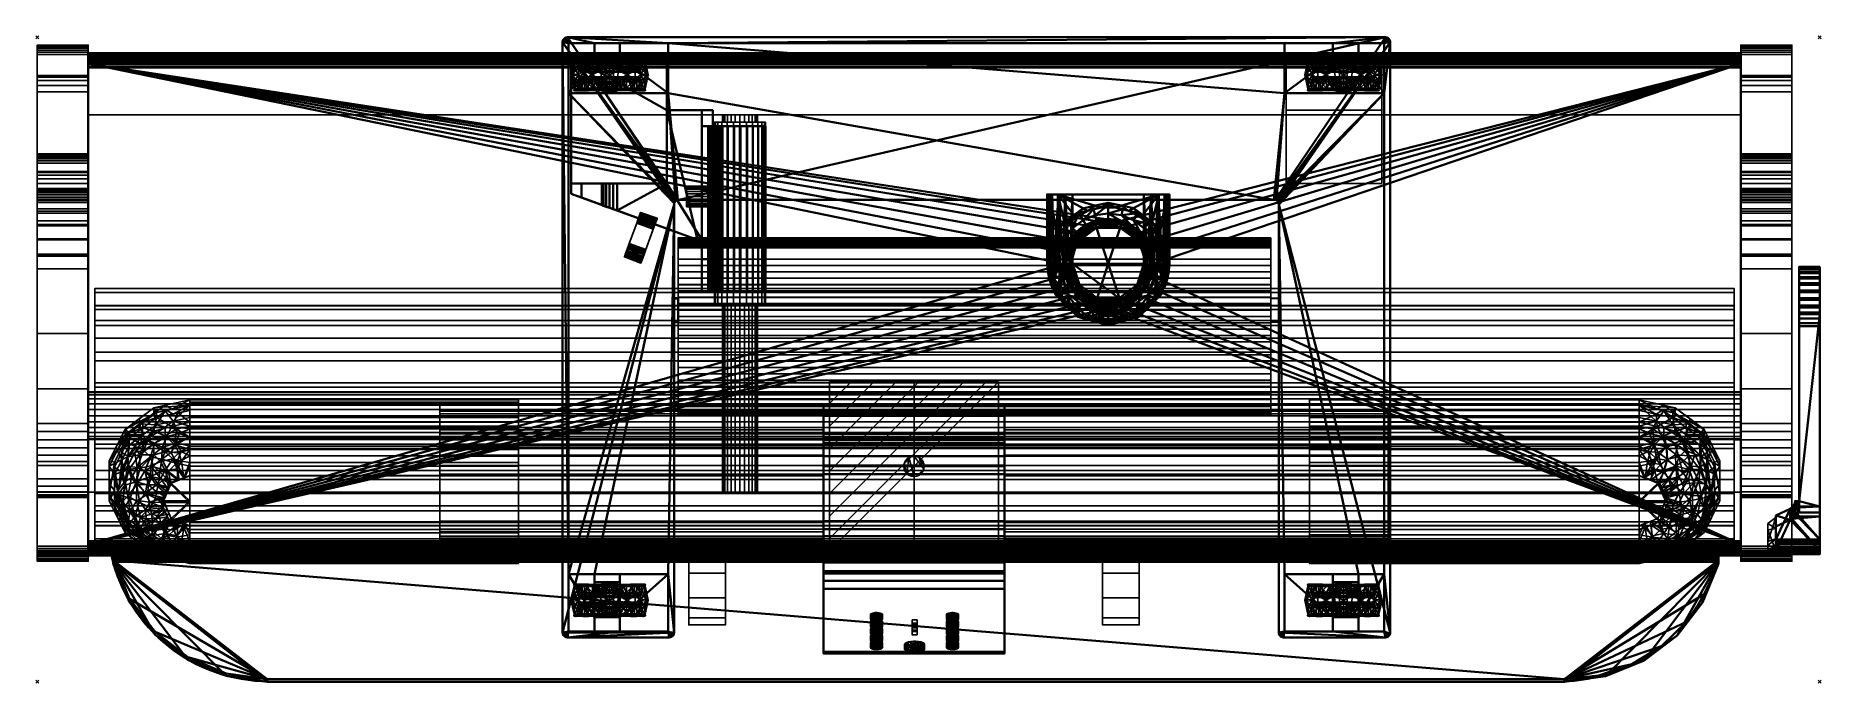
# Model space of a CAD drawing. Header units: millimetres. Extents: x -1 to 1121, y -406 to 1.
import ezdxf

# ---------------------------------------------------------------- set-up
doc = ezdxf.new("R2010")
doc.units = ezdxf.units.MM
doc.header["$PDMODE"] = 3
doc.linetypes.add('CONTINUA', pattern=[0])
for name, color, linetype in [('PQ_200_2D', 1, 'Continuous'), ('PQ_200_3D', 1, 'CONTINUA'), ('PQ_204_2D', 7, 'Continuous'), ('PQ_204_3D', 7, 'Continuous'), ('PQ_CON_ELECTRICITY_INT', 7, 'Continuous'), ('PQ_INS_3D', 3, 'Continuous')]:
    doc.layers.add(name, color=color, linetype=linetype)

# ---------------------------------------------------------------- blocks, each defined once
blk = doc.blocks.new('*X1')
at = {"color": 0}
for p, q in [((286.774344, 2204.447934), (296.618251, 2214.291842)), ((286.774344, 2205.862148), (295.204037, 2214.291842)), ((286.774344, 2207.276361), (293.789824, 2214.291842)), ((286.774344, 2208.690575), (292.37561, 2214.291842)), ((286.774344, 2210.104788), (290.961397, 2214.291842)), ((286.774344, 2211.519002), (289.547183, 2214.291842)), ((286.774344, 2212.933216), (288.13297, 2214.291842))]:
    blk.add_line(p, q, dxfattribs=at)
blk = doc.blocks.new('ELECTRICITY')
for p, q in [((2.121, 2.121), (-2.121, 2.121)), ((-2.121, 2.121), (-2.121, -2.121)), ((-2.121, -2.121), (2.121, 2.121)), ((2.121, -2.121), (2.121, 2.121)), ((-2.121, -2.121), (2.121, -2.121))]:
    blk.add_line(p, q)
at = {"extrusion": (-1, 0, 0)}
for p, q in [((0, -2.121, 2.121), (0, 2.121, 2.121)), ((0, 2.121, -2.121), (0, -2.121, -2.121)), ((0, 2.121, 2.121), (0, 2.121, -2.121)), ((0, 2.121, -2.121), (0, -2.121, 2.121)), ((0, -2.121, -2.121), (0, -2.121, 2.121))]:
    blk.add_line(p, q, dxfattribs=at)
at = {"extrusion": (0, -1, 0)}
for p, q in [((2.121, 0, 2.121), (-2.121, 0, 2.121)), ((-2.121, 0, -2.121), (2.121, 0, -2.121)), ((-2.121, 0, 2.121), (-2.121, 0, -2.121)), ((-2.121, 0, -2.121), (2.121, 0, 2.121)), ((2.121, 0, -2.121), (2.121, 0, 2.121))]:
    blk.add_line(p, q, dxfattribs=at)
at = {"xscale": 0.4000000000000909, "yscale": 0.4000000000000909, "zscale": 0.4000000000000909}
blk.add_blockref('*X1', (-116.831, -883.595), dxfattribs=at)
at = {"extrusion": (-1, 0, 0), "xscale": 0.3999999999999773, "yscale": 0.3999999999999773, "zscale": 0.3999999999999773}
blk.add_blockref('*X1', (-116.831, -883.595), dxfattribs=at)
at = {"extrusion": (0, -1, 0), "xscale": 0.4000000000000909, "yscale": 0.4000000000000909, "zscale": 0.4000000000000909}
blk.add_blockref('*X1', (-116.831, -883.595), dxfattribs=at)

msp = doc.modelspace()

# ---------------------------------------------------------------- linework, layer by layer
at = {"layer": 'PQ_200_2D'}
for p, q in [((1070.4, -4.9), (1102.5, -4.9)), ((32, -329.2), (0, -329.2)), ((32, -325.6), (46.5, -325.6)), ((1056, -325.6), (1070.4, -325.6)), ((1070.4, -329.2), (1102.5, -329.2))]:
    msp.add_line(p, q, dxfattribs=at)
for points in [[(32, -9.8), (330.1, -9.8), (330.1, -3, -0.414214), (333.1, 0), (847.1, 0, -0.414214), (850.1, -3), (850.1, -9.9), (1070.6, -9.9)], [(1102.5, -295.6, 0.23653), (1104.5, -291.4), (1107, -291.4), (1107, -144.2)]]:
    msp.add_lwpolyline(points, format="xyb", dxfattribs=at)
for points in [[(0, -329.2), (0, -4.9)], [(32, -4.9), (0, -4.9)], [(32, -9.8), (32, -4.9)], [(1070.4, -4.9), (1070.4, -9.9)], [(1102.5, -4.9), (1102.5, -295.6)], [(1107, -144.2), (1120, -144.3), (1120, -324.8), (1102.5, -324.8)], [(1102.5, -324.8), (1102.5, -329.2)], [(32, -329.2), (32, -325.6)], [(1070.4, -325.6), (1070.4, -329.2)], [(144.4, -404.8), (956.9, -404.8)]]:
    msp.add_lwpolyline(points, dxfattribs=at)
for centre, start, end in [((145.6, -303.2), 192.7243, 270), ((956.9, -303.2), 270, 347.2757)]:
    msp.add_arc(centre, 101.6, start, end, dxfattribs=at)
at = {"layer": 'PQ_204_2D'}
for p, q in [((32, -16.4), (1070.4, -16.4)), ((1070.4, -24), (1102.5, -24)), ((1070.4, -34.2), (1102.5, -34.2)), ((1070.4, -100.5), (1102.5, -100.5)), ((1070.4, -115.3), (1102.5, -115.3)), ((1107, -173.9), (1120, -173.9)), ((1070.4, -186), (1102.5, -186)), ((1070.4, -242.7), (1102.5, -242.7)), ((1070.4, -269.1), (1102.5, -269.1)), ((1070.4, -287.5), (1102.5, -287.5)), ((1092.5, -324.8), (1092.5, -301.7)), ((1103.4, -294.8), (1120, -294.8)), ((1092.5, -315.4), (1120, -315.4))]:
    msp.add_line(p, q, dxfattribs=at)
for points in [[(32, -325.6), (32, -9.8)], [(1070.4, -9.9), (1070.4, -325.6)], [(32, -24), (0, -24)], [(1070.4, -24), (1102.5, -24)], [(32, -34.2), (0, -34.2)], [(32, -100.5), (0, -100.5)], [(711.4, -98.7), (634.5, -98.7), (634.5, -142.4)], [(650.5, -98.7), (650.5, -142.4)], [(695.4, -98.7), (695.4, -142.4)], [(711.4, -98.7), (711.4, -142.4)], [(32, -115.3), (0, -115.3)], [(32, -186), (0, -186)], [(32, -222.7), (36.2, -222.7)], [(1070.3, -222.7), (1066.2, -222.7)], [(32, -242.7), (0, -242.7)], [(32, -252.7), (36.2, -252.7)], [(1070.4, -252.9), (1066.2, -252.9)], [(32, -269.1), (0, -269.1)], [(32, -285.8), (0, -285.8)], [(32, -319.6), (0, -319.6)]]:
    msp.add_lwpolyline(points, dxfattribs=at)
msp.add_lwpolyline([(36.2, -157.7), (1066.2, -157.7), (1066.2, -317.7), (36.2, -317.7)], close=True, dxfattribs=at)
msp.add_lwpolyline([(1102.5, -324.8), (1092.5, -324.8), (1087.5, -321.7), (1087.5, -305.5), (1092.5, -301.7), (1092.5, -300.5), (1101.5, -296.2, 0.056245), (1102.5, -295.6, 0.056245)], format="xyb", dxfattribs=at)
for centre, radius, start, end in [((673, -142.4), 38.4, 180, 203.4495), ((673, -142.4), 22.4, 180, 222.9649), ((673, -142.4), 22.4, 317.0351, 0), ((673, -142.4), 38.4, 336.5505, 0), ((145.6, -303.2), 101.6, 188.1845, 192.7243), ((956.9, -303.2), 101.6, 347.2757, 351.8155)]:
    msp.add_arc(centre, radius, start, end, dxfattribs=at)
at = {"layer": 'PQ_INS_3D'}
for p in [(0, 0), (1120, 0), (0, -404.8), (1120, -404.8)]:
    msp.add_point(p, dxfattribs=at)

# ---------------------------------------------------------------- block references
at = {"layer": 'PQ_CON_ELECTRICITY_INT', "xscale": 25, "yscale": 25, "zscale": 25}
msp.add_blockref('ELECTRICITY', (550.9, -269.5), dxfattribs=at)

# ---------------------------------------------------------------- meshes
at = {"layer": 'PQ_200_3D'}
mesh = msp.add_polyface(dxfattribs=at)
corners = [(0, -10.8, 646.5), (0, -323.2, 646.5), (0, -324.6, 646.6), (0, -326, 647.1), (0, -327.2, 647.9), (0, -328.1, 649), (0, -328.8, 650.3), (0, -329.2, 651.7), (0, -329.2, 653.1), (0, -325.6, 687.1), (0, -325.3, 688.5), (0, -324.6, 689.8), (0, -323.7, 690.9), (0, -322.5, 691.8), (0, -321.1, 692.3), (0, -319.6, 692.5), (0, -79.1, 692.5), (0, -77.7, 692.6), (0, -76.3, 693.1), (0, -75.2, 693.9), (0, -74.2, 695), (0, -73.5, 696.2), (0, -73.2, 697.6), (0, -73.1, 699), (0, -84.2, 826), (0, -85, 829.6), (0, -86.6, 832.9), (0, -88.9, 835.7), (0, -91.9, 837.8), (0, -137.4, 863.1), (0, -136.3, 865.1), (0, -126.7, 865.5), (0, -117.5, 868.2), (0, -109.2, 873.1), (0, -102.5, 880), (0, -97.7, 888.3), (0, -95.2, 897.5), (0, -95, 907.1), (0, -97.2, 916.4), (0, -101.7, 924.9), (0, -100.5, 927), (0, -34.2, 887.5), (0, -30.2, 884.5), (0, -27.1, 880.6), (0, -25, 876.2), (0, -24, 871.3), (0, -4.9, 653), (0, -4.9, 651.6), (0, -5.3, 650.2), (0, -6, 649), (0, -6.9, 647.9), (0, -8.1, 647.1), (0, -9.4, 646.6)]
mesh.append_faces([[corners[k] for k in face] for face in [(11, 9, 10), (6, 3, 4, 5), (31, 28, 29, 30)]], dxfattribs={"vtx0": -1})
mesh.append_faces([[corners[k] for k in face] for face in [(19, 0, 18), (21, 0, 20), (23, 46, 22)]], dxfattribs={"vtx0": -1, "vtx1": -1})
mesh.append_faces([[corners[k] for k in face] for face in [(0, 21, 46, 52)]], dxfattribs={"vtx0": -1, "vtx1": -1, "vtx2": -1})
mesh.append_faces([[corners[k] for k in face] for face in [(41, 27, 35, 36), (1, 9, 15, 16)]], dxfattribs={"vtx0": -1, "vtx1": -1, "vtx3": -1})
mesh.append_faces([[corners[k] for k in face] for face in [(46, 21, 22), (3, 6, 7), (28, 32, 33), (28, 33, 34)]], dxfattribs={"vtx0": -1, "vtx2": -1})
mesh.append_faces([[corners[k] for k in face] for face in [(41, 44, 45, 27)]], dxfattribs={"vtx0": -1, "vtx2": -1, "vtx3": -1})
mesh.append_faces([[corners[k] for k in face] for face in [(9, 13, 14, 15)]], dxfattribs={"vtx0": -1, "vtx3": -1})
mesh.append_faces([[corners[k] for k in face] for face in [(46, 47, 52), (19, 20, 0), (17, 18, 0), (25, 26, 45), (26, 27, 45), (24, 25, 45), (12, 13, 9, 11), (37, 38, 41), (36, 37, 41), (31, 32, 28)]], dxfattribs={"vtx1": -1, "vtx2": -1})
mesh.append_faces([[corners[k] for k in face] for face in [(47, 48, 51, 52), (0, 1, 16, 17), (45, 46, 23, 24), (27, 28, 34, 35), (1, 2, 8, 9), (7, 8, 2, 3)]], dxfattribs={"vtx1": -1, "vtx3": -1})
mesh.append_faces([[corners[k] for k in face] for face in [(42, 43, 44, 41)]], dxfattribs={"vtx2": -1})
mesh.append_faces([[corners[k] for k in face] for face in [(48, 49, 50, 51), (38, 39, 40, 41)]], dxfattribs={"vtx3": -1})
mesh = msp.add_polyface(dxfattribs=at)
corners = [(0, -10.8, 646.5), (0, -9.4, 646.6), (0, -8.1, 647.1), (0, -6.9, 647.9), (0, -6, 649), (0, -5.3, 650.2), (0, -4.9, 651.6), (0, -4.9, 653), (32, -4.9, 653), (32, -4.9, 651.6), (32, -5.3, 650.2), (32, -6, 649), (32, -6.9, 647.9), (32, -8.1, 647.1), (32, -9.4, 646.6), (32, -10.8, 646.5)]
mesh.append_faces([[corners[k] for k in face] for face in [(8, 9, 6, 7)]], dxfattribs={"vtx1": -1})
mesh.append_faces([[corners[k] for k in face] for face in [(9, 10, 5, 6), (10, 11, 4, 5), (3, 4, 11, 12), (12, 13, 2, 3), (13, 14, 1, 2)]], dxfattribs={"vtx1": -1, "vtx3": -1})
mesh.append_faces([[corners[k] for k in face] for face in [(14, 15, 0, 1)]], dxfattribs={"vtx3": -1})
mesh = msp.add_polyface(dxfattribs=at)
corners = [(0, -24, 871.3), (32, -24, 871.3), (32, -4.9, 653), (0, -4.9, 653)]
mesh.append_faces([[corners[k] for k in face] for face in [(0, 1, 2, 3)]])
mesh = msp.add_polyface(dxfattribs=at)
corners = [(0, -10.8, 646.5), (32, -10.8, 646.5), (32, -323.2, 646.5), (0, -323.2, 646.5)]
mesh.append_faces([[corners[k] for k in face] for face in [(0, 1, 2, 3)]])
mesh = msp.add_polyface(dxfattribs=at)
corners = [(32, -10.8, 646.5), (32, -9.4, 646.6), (32, -8.1, 647.1), (32, -6.9, 647.9), (32, -6, 649), (32, -5.3, 650.2), (32, -4.9, 651.6), (32, -4.9, 653), (32, -24, 871.3), (32, -25, 876.2), (32, -27.1, 880.6), (32, -30.2, 884.5), (32, -34.2, 887.5), (32, -100.5, 927), (32, -101.7, 924.9), (32, -97.2, 916.4), (32, -95, 907.1), (32, -95.2, 897.5), (32, -97.7, 888.3), (32, -102.5, 880), (32, -109.2, 873.1), (32, -117.5, 868.2), (32, -126.7, 865.5), (32, -136.3, 865.1), (32, -137.4, 863.1), (32, -91.9, 837.8), (32, -88.9, 835.7), (32, -86.6, 832.9), (32, -85, 829.6), (32, -84.2, 826), (32, -73.1, 699), (32, -73.2, 697.6), (32, -73.5, 696.2), (32, -74.2, 695), (32, -75.2, 693.9), (32, -76.3, 693.1), (32, -77.7, 692.6), (32, -79.1, 692.5), (32, -319.6, 692.5), (32, -321.1, 692.3), (32, -322.5, 691.8), (32, -323.7, 690.9), (32, -324.6, 689.8), (32, -325.3, 688.5), (32, -325.6, 687.1), (32, -329.2, 653.1), (32, -329.2, 651.7), (32, -328.8, 650.3), (32, -328.1, 649), (32, -327.2, 647.9), (32, -326, 647.1), (32, -324.6, 646.6), (32, -323.2, 646.5)]
mesh.append_faces([[corners[k] for k in face] for face in [(18, 12, 17), (21, 25, 20), (36, 0, 35), (1, 7, 0), (16, 12, 15)]], dxfattribs={"vtx0": -1, "vtx1": -1})
mesh.append_faces([[corners[k] for k in face] for face in [(44, 52, 38, 39)]], dxfattribs={"vtx0": -1, "vtx1": -1, "vtx3": -1})
mesh.append_faces([[corners[k] for k in face] for face in [(52, 44, 45, 51), (25, 21, 22), (0, 36, 37, 52), (8, 27, 28), (7, 30, 31), (12, 8, 9), (8, 29, 30, 7)]], dxfattribs={"vtx0": -1, "vtx2": -1})
mesh.append_faces([[corners[k] for k in face] for face in [(44, 39, 40, 41)]], dxfattribs={"vtx0": -1, "vtx3": -1})
mesh.append_faces([[corners[k] for k in face] for face in [(11, 12, 9, 10)]], dxfattribs={"vtx1": -1})
mesh.append_faces([[corners[k] for k in face] for face in [(45, 46, 51), (37, 38, 52), (34, 35, 0), (33, 34, 0), (16, 17, 12), (28, 29, 8), (31, 32, 7)]], dxfattribs={"vtx1": -1, "vtx2": -1})
mesh.append_faces([[corners[k] for k in face] for face in [(18, 19, 26, 12), (32, 33, 0, 7), (26, 27, 8, 12)]], dxfattribs={"vtx1": -1, "vtx2": -1, "vtx3": -1})
mesh.append_faces([[corners[k] for k in face] for face in [(46, 47, 50, 51), (19, 20, 25, 26), (1, 2, 6, 7), (2, 3, 5, 6)]], dxfattribs={"vtx1": -1, "vtx3": -1})
mesh.append_faces([[corners[k] for k in face] for face in [(42, 43, 44, 41), (13, 14, 15, 12), (3, 4, 5)]], dxfattribs={"vtx2": -1})
mesh.append_faces([[corners[k] for k in face] for face in [(47, 48, 49, 50), (22, 23, 24, 25)]], dxfattribs={"vtx3": -1})
at = {"layer": 'PQ_200_3D', "lineweight": 40}
mesh = msp.add_polyface(dxfattribs=at)
corners = [(32, -316.6, 651.8), (32, -320.1, 649.9), (32, -320.9, 649.6), (32, -321.8, 649.5), (32, -322.7, 649.6), (32, -323.6, 649.9), (32, -324.3, 650.4), (32, -324.9, 651), (32, -325.4, 651.8), (32, -325.6, 652.7), (32, -325.6, 653.6), (32, -322.3, 685.1), (32, -322.1, 686), (32, -321.7, 686.8), (32, -321.1, 687.5), (32, -320.3, 688), (32, -319.5, 688.4), (32, -318.6, 688.5), (32, -16.4, 688.5), (32, -15.5, 688.3), (32, -14.6, 688), (32, -13.9, 687.5), (32, -13.3, 686.8), (32, -12.8, 685.9), (32, -12.7, 685), (32, -9.9, 653.5), (32, -9.9, 652.6), (32, -10.2, 651.8), (32, -10.6, 651), (32, -11.2, 650.3), (32, -12, 649.9), (32, -12.8, 649.6), (32, -13.7, 649.5), (32, -14.6, 649.6), (32, -15.4, 649.9), (32, -18.9, 651.8), (32, -18.4, 652.7), (32, -14.9, 650.8), (32, -14.3, 650.6), (32, -13.7, 650.5), (32, -13, 650.5), (32, -12.4, 650.7), (32, -11.9, 651.1), (32, -11.4, 651.6), (32, -11.1, 652.2), (32, -10.9, 652.8), (32, -10.9, 653.5), (32, -13.6, 685), (32, -13.8, 685.6), (32, -14.1, 686.2), (32, -14.5, 686.7), (32, -15.1, 687.1), (32, -15.7, 687.4), (32, -16.4, 687.5), (32, -318.6, 687.5), (32, -319.2, 687.4), (32, -319.9, 687.1), (32, -320.4, 686.8), (32, -320.9, 686.2), (32, -321.2, 685.7), (32, -321.3, 685), (32, -324.6, 653.5), (32, -324.6, 652.8), (32, -324.4, 652.2), (32, -324.1, 651.6), (32, -323.7, 651.1), (32, -323.1, 650.8), (32, -322.5, 650.5), (32, -321.8, 650.5), (32, -321.2, 650.6), (32, -320.6, 650.8), (32, -317.1, 652.7)]
mesh.append_faces([[corners[k] for k in face] for face in [(56, 15, 16, 55), (55, 16, 17, 54), (58, 13, 14), (59, 12, 13, 58), (15, 56, 57), (60, 11, 12, 59), (11, 60, 61, 10), (70, 1, 2, 69), (54, 17, 18, 53), (10, 61, 62, 9), (3, 68, 69, 2), (45, 26, 27, 44), (30, 41, 42, 29), (29, 42, 43), (32, 39, 40, 31), (31, 40, 41, 30)]], dxfattribs={"vtx0": -1, "vtx2": -1})
mesh.append_faces([[corners[k] for k in face] for face in [(27, 28, 44)]], dxfattribs={"vtx1": -1, "vtx2": -1})
mesh.append_faces([[corners[k] for k in face] for face in [(14, 15, 57, 58), (6, 7, 64, 65), (7, 8, 63, 64), (8, 9, 62, 63), (67, 68, 3, 4), (5, 6, 65, 66), (4, 5, 66, 67), (20, 21, 50, 51), (21, 22, 49, 50), (18, 19, 52, 53), (51, 52, 19, 20), (48, 49, 22, 23), (47, 48, 23, 24), (46, 47, 24, 25), (25, 26, 45, 46), (43, 44, 28, 29), (33, 34, 37, 38), (38, 39, 32, 33)]], dxfattribs={"vtx1": -1, "vtx3": -1})
mesh.append_faces([[corners[k] for k in face] for face in [(71, 0, 1, 70)]], dxfattribs={"vtx2": -1})
mesh.append_faces([[corners[k] for k in face] for face in [(34, 35, 36, 37)]], dxfattribs={"vtx3": -1})
mesh = msp.add_polyface(dxfattribs=at)
corners = [(1070.4, -9.9, 653.5), (1070.4, -9.9, 652.6), (1070.4, -10.2, 651.8), (1070.4, -10.6, 651), (1070.4, -11.2, 650.3), (1070.4, -12, 649.9), (1070.4, -12.8, 649.6), (1070.4, -13.7, 649.5), (1070.4, -14.6, 649.6), (1070.4, -15.4, 649.9), (32, -15.4, 649.9), (32, -14.6, 649.6), (32, -13.7, 649.5), (32, -12.8, 649.6), (32, -12, 649.9), (32, -11.2, 650.3), (32, -10.6, 651), (32, -10.2, 651.8), (32, -9.9, 652.6), (32, -9.9, 653.5)]
mesh.append_faces([[corners[k] for k in face] for face in [(1, 18, 19, 0)]], dxfattribs={"vtx0": -1})
mesh.append_faces([[corners[k] for k in face] for face in [(7, 12, 13, 6), (6, 13, 14, 5), (5, 14, 15, 4), (4, 15, 16, 3), (2, 17, 18, 1), (3, 16, 17, 2)]], dxfattribs={"vtx0": -1, "vtx2": -1})
mesh.append_faces([[corners[k] for k in face] for face in [(10, 11, 8, 9)]], dxfattribs={"vtx1": -1})
mesh.append_faces([[corners[k] for k in face] for face in [(11, 12, 7, 8)]], dxfattribs={"vtx1": -1, "vtx3": -1})
mesh = msp.add_polyface(dxfattribs=at)
corners = [(1070.4, -9.9, 653.5), (32, -9.9, 653.5), (32, -12.7, 685), (1070.4, -12.7, 685)]
mesh.append_faces([[corners[k] for k in face] for face in [(0, 1, 2, 3)]])
mesh = msp.add_polyface(dxfattribs=at)
corners = [(1070.4, -13.6, 685), (32, -13.6, 685), (32, -10.9, 653.5), (1070.4, -10.9, 653.5)]
mesh.append_faces([[corners[k] for k in face] for face in [(0, 1, 2, 3)]])
mesh = msp.add_polyface(dxfattribs=at)
corners = [(1070.4, -14.9, 650.8), (1070.4, -14.3, 650.6), (1070.4, -13.7, 650.5), (1070.4, -13, 650.5), (1070.4, -12.4, 650.7), (1070.4, -11.9, 651.1), (1070.4, -11.4, 651.6), (1070.4, -11.1, 652.2), (1070.4, -10.9, 652.8), (1070.4, -10.9, 653.5), (32, -10.9, 653.5), (32, -10.9, 652.8), (32, -11.1, 652.2), (32, -11.4, 651.6), (32, -11.9, 651.1), (32, -12.4, 650.7), (32, -13, 650.5), (32, -13.7, 650.5), (32, -14.3, 650.6), (32, -14.9, 650.8)]
mesh.append_faces([[corners[k] for k in face] for face in [(11, 8, 9, 10)]], dxfattribs={"vtx0": -1})
mesh.append_faces([[corners[k] for k in face] for face in [(13, 6, 7, 12), (12, 7, 8, 11), (14, 5, 6, 13), (5, 14, 15, 4), (16, 3, 4, 15), (18, 1, 2, 17), (17, 2, 3, 16)]], dxfattribs={"vtx0": -1, "vtx2": -1})
mesh.append_faces([[corners[k] for k in face] for face in [(19, 0, 1, 18)]], dxfattribs={"vtx2": -1})
mesh = msp.add_polyface(dxfattribs=at)
corners = [(330.1, -374, 17), (330.1, -3, 17), (330.2, -2.2, 17), (330.5, -1.5, 17), (331, -0.9, 17), (331.6, -0.4, 17), (332.4, -0.1, 17), (333.1, 0, 17), (847.1, 0, 17), (847.9, -0.1, 17), (848.6, -0.4, 17), (849.3, -0.9, 17), (849.7, -1.5, 17), (850, -2.2, 17), (850.1, -3, 17), (850.1, -374, 17), (850, -374.8, 17), (849.7, -375.5, 17), (849.3, -376.1, 17), (848.6, -376.6, 17), (847.9, -376.9, 17), (847.1, -377, 17), (783.1, -377, 17), (782.4, -376.9, 17), (781.6, -376.6, 17), (781, -376.1, 17), (780.5, -375.5, 17), (780.2, -374.8, 17), (780.1, -374, 17), (780.1, -105, 17), (780, -104.2, 17), (779.7, -103.5, 17), (779.3, -102.9, 17), (778.6, -102.4, 17), (777.9, -102.1, 17), (777.1, -102, 17), (403.1, -102, 17), (402.4, -102.1, 17), (401.6, -102.4, 17), (401, -102.9, 17), (400.5, -103.5, 17), (400.2, -104.2, 17), (400.1, -105, 17), (400.1, -374, 17), (400, -374.8, 17), (399.7, -375.5, 17), (399.3, -376.1, 17), (398.6, -376.6, 17), (397.9, -376.9, 17), (397.1, -377, 17), (333.1, -377, 17), (332.4, -376.9, 17), (331.6, -376.6, 17), (331, -376.1, 17), (330.5, -375.5, 17), (330.2, -374.8, 17), (333.8, -373.3, 17), (350.1, -373.3, 17), (350.1, -364.3, 17), (366.1, -364.3, 17), (366.1, -373.3, 17), (396.4, -373.3, 17), (396.4, -337.3, 17), (366.1, -337.3, 17), (366.1, -342.3, 17), (350.1, -342.3, 17), (350.1, -337.3, 17), (333.8, -337.3, 17), (814.1, -337.3, 17), (783.8, -337.3, 17), (783.8, -373.3, 17), (814.1, -373.3, 17), (814.1, -364.3, 17), (830.1, -364.3, 17), (830.1, -373.3, 17), (846.4, -373.3, 17), (846.4, -337.3, 17), (830.1, -337.3, 17), (830.1, -342.3, 17), (814.1, -342.3, 17), (783.8, -3.7, 17), (783.8, -35, 17), (846.4, -35, 17), (846.4, -3.7, 17), (830.1, -3.7, 17), (830.1, -12.7, 17), (814.1, -12.7, 17), (814.1, -3.7, 17), (333.8, -3.7, 17), (333.8, -35, 17), (396.4, -35, 17), (396.4, -3.7, 17), (366.1, -3.7, 17), (366.1, -12.7, 17), (350.1, -12.7, 17), (350.1, -3.7, 17)]
mesh.append_faces([[corners[k] for k in face] for face in [(60, 57, 58, 59)]], dxfattribs={"vtx0": -1})
mesh.append_faces([[corners[k] for k in face] for face in [(43, 62, 42), (67, 42, 66), (39, 90, 38), (83, 14, 82)]], dxfattribs={"vtx0": -1, "vtx1": -1})
mesh.append_faces([[corners[k] for k in face] for face in [(21, 71, 74, 75)]], dxfattribs={"vtx0": -1, "vtx1": -1, "vtx3": -1})
mesh.append_faces([[corners[k] for k in face] for face in [(71, 21, 22, 70), (75, 20, 21), (88, 5, 6), (7, 95, 88, 6), (91, 7, 8), (82, 29, 30), (91, 80, 81)]], dxfattribs={"vtx0": -1, "vtx2": -1})
mesh.append_faces([[corners[k] for k in face] for face in [(50, 56, 57, 60), (42, 62, 63, 66), (89, 41, 42, 67), (7, 91, 92, 95), (1, 88, 89, 67), (8, 87, 80, 91), (8, 83, 84, 87)]], dxfattribs={"vtx0": -1, "vtx2": -1, "vtx3": -1})
mesh.append_faces([[corners[k] for k in face] for face in [(56, 50, 51, 52), (61, 44, 45, 46), (56, 54, 55, 0), (70, 22, 23, 24), (75, 18, 19, 20), (75, 16, 17, 18), (70, 26, 27, 28), (88, 1, 2, 3), (83, 8, 9, 10), (83, 12, 13, 14)]], dxfattribs={"vtx0": -1, "vtx3": -1})
mesh.append_faces([[corners[k] for k in face] for face in [(79, 68, 77, 78), (94, 95, 92, 93)]], dxfattribs={"vtx1": -1})
mesh.append_faces([[corners[k] for k in face] for face in [(53, 54, 56, 52), (47, 48, 61, 46), (48, 49, 61), (25, 26, 70, 24), (40, 41, 89), (37, 38, 90), (36, 37, 90, 35), (4, 5, 88, 3), (31, 32, 82), (30, 31, 82), (34, 35, 81), (33, 34, 81), (11, 12, 83, 10)]], dxfattribs={"vtx1": -1, "vtx2": -1})
mesh.append_faces([[corners[k] for k in face] for face in [(14, 15, 76, 82), (76, 77, 29, 82), (90, 91, 81, 35), (68, 69, 29, 77)]], dxfattribs={"vtx1": -1, "vtx2": -1, "vtx3": -1})
mesh.append_faces([[corners[k] for k in face] for face in [(49, 50, 60, 61), (67, 56, 0, 1), (43, 44, 61, 62), (69, 70, 28, 29), (15, 16, 75, 76), (89, 90, 39, 40), (32, 33, 81, 82)]], dxfattribs={"vtx1": -1, "vtx3": -1})
mesh.append_faces([[corners[k] for k in face] for face in [(64, 65, 66, 63), (85, 86, 87, 84)]], dxfattribs={"vtx2": -1})
mesh.append_faces([[corners[k] for k in face] for face in [(71, 72, 73, 74)]], dxfattribs={"vtx3": -1})
mesh = msp.add_polyface(dxfattribs=at)
corners = [(330.1, -374, 57), (330.2, -374.8, 57), (330.5, -375.5, 57), (331, -376.1, 57), (331.6, -376.6, 57), (332.4, -376.9, 57), (333.1, -377, 57), (397.1, -377, 57), (397.9, -376.9, 57), (398.6, -376.6, 57), (399.3, -376.1, 57), (399.7, -375.5, 57), (400, -374.8, 57), (400.1, -374, 57), (400.1, -105, 57), (400.2, -104.2, 57), (400.5, -103.5, 57), (401, -102.9, 57), (401.6, -102.4, 57), (402.4, -102.1, 57), (403.1, -102, 57), (777.1, -102, 57), (777.9, -102.1, 57), (778.6, -102.4, 57), (779.3, -102.9, 57), (779.7, -103.5, 57), (780, -104.2, 57), (780.1, -105, 57), (780.1, -374, 57), (780.2, -374.8, 57), (780.5, -375.5, 57), (781, -376.1, 57), (781.6, -376.6, 57), (782.4, -376.9, 57), (783.1, -377, 57), (847.1, -377, 57), (847.9, -376.9, 57), (848.6, -376.6, 57), (849.3, -376.1, 57), (849.7, -375.5, 57), (850, -374.8, 57), (850.1, -374, 57), (850.1, -3, 57), (850, -2.2, 57), (849.7, -1.5, 57), (849.3, -0.9, 57), (848.6, -0.4, 57), (847.9, -0.1, 57), (847.1, 0, 57), (333.1, 0, 57), (332.4, -0.1, 57), (331.6, -0.4, 57), (331, -0.9, 57), (330.5, -1.5, 57), (330.2, -2.2, 57), (330.1, -3, 57)]
mesh.append_faces([[corners[k] for k in face] for face in [(19, 49, 18)]], dxfattribs={"vtx0": -1, "vtx1": -1})
mesh.append_faces([[corners[k] for k in face] for face in [(23, 42, 48, 22), (6, 13, 0, 5), (7, 10, 13, 6), (28, 35, 41, 27)]], dxfattribs={"vtx0": -1, "vtx1": -1, "vtx2": -1})
mesh.append_faces([[corners[k] for k in face] for face in [(28, 31, 34, 35)]], dxfattribs={"vtx0": -1, "vtx1": -1, "vtx3": -1})
mesh.append_faces([[corners[k] for k in face] for face in [(51, 54, 55, 50), (49, 19, 20, 48), (46, 42, 43), (42, 26, 27, 41), (37, 40, 41, 36)]], dxfattribs={"vtx0": -1, "vtx2": -1})
mesh.append_faces([[corners[k] for k in face] for face in [(42, 46, 47, 48)]], dxfattribs={"vtx0": -1, "vtx3": -1})
mesh.append_faces([[corners[k] for k in face] for face in [(15, 16, 55), (17, 18, 55), (16, 17, 55), (21, 22, 48, 20), (24, 25, 42), (25, 26, 42), (23, 24, 42), (35, 36, 41), (13, 14, 0)]], dxfattribs={"vtx1": -1, "vtx2": -1})
mesh.append_faces([[corners[k] for k in face] for face in [(49, 50, 55, 18)]], dxfattribs={"vtx1": -1, "vtx2": -1, "vtx3": -1})
mesh.append_faces([[corners[k] for k in face] for face in [(14, 15, 55, 0), (0, 1, 4, 5)]], dxfattribs={"vtx1": -1, "vtx3": -1})
mesh.append_faces([[corners[k] for k in face] for face in [(52, 53, 54, 51), (11, 12, 13, 10), (38, 39, 40, 37), (32, 33, 34, 31)]], dxfattribs={"vtx2": -1})
mesh.append_faces([[corners[k] for k in face] for face in [(43, 44, 45, 46), (1, 2, 3, 4), (7, 8, 9, 10), (28, 29, 30, 31)]], dxfattribs={"vtx3": -1})
mesh = msp.add_polyface(dxfattribs=at)
corners = [(333.1, 0, 17), (332.4, -0.1, 17), (331.6, -0.4, 17), (331, -0.9, 17), (330.5, -1.5, 17), (330.2, -2.2, 17), (330.1, -3, 17), (330.1, -3, 57), (330.2, -2.2, 57), (330.5, -1.5, 57), (331, -0.9, 57), (331.6, -0.4, 57), (332.4, -0.1, 57), (333.1, 0, 57)]
mesh.append_faces([[corners[k] for k in face] for face in [(0, 1, 12, 13), (7, 8, 5, 6)]], dxfattribs={"vtx1": -1})
mesh.append_faces([[corners[k] for k in face] for face in [(1, 2, 11, 12), (10, 11, 2, 3), (3, 4, 9, 10), (4, 5, 8, 9)]], dxfattribs={"vtx1": -1, "vtx3": -1})
mesh = msp.add_polyface(dxfattribs=at)
corners = [(330.1, -374, 17), (330.1, -374, 57), (330.1, -3, 57), (330.1, -3, 17)]
mesh.append_faces([[corners[k] for k in face] for face in [(0, 1, 2, 3)]])
mesh = msp.add_polyface(dxfattribs=at)
corners = [(333.1, 0, 17), (333.1, 0, 57), (847.1, 0, 57), (847.1, 0, 17)]
mesh.append_faces([[corners[k] for k in face] for face in [(0, 1, 2, 3)]])
mesh = msp.add_polyface(dxfattribs=at)
corners = [(333.8, -3.7, 53), (350.1, -3.7, 53), (350.1, -12.7, 53), (366.1, -12.7, 53), (366.1, -3.7, 53), (396.4, -3.7, 53), (396.4, -35, 53), (333.8, -35, 53)]
mesh.append_faces([[corners[k] for k in face] for face in [(7, 2, 3, 6)]], dxfattribs={"vtx0": -1, "vtx2": -1})
mesh.append_faces([[corners[k] for k in face] for face in [(0, 1, 2, 7)]], dxfattribs={"vtx2": -1})
mesh.append_faces([[corners[k] for k in face] for face in [(3, 4, 5, 6)]], dxfattribs={"vtx3": -1})
mesh = msp.add_polyface(dxfattribs=at)
corners = [(333.8, -35, 53), (333.8, -35, 17), (333.8, -3.7, 17), (333.8, -3.7, 53)]
mesh.append_faces([[corners[k] for k in face] for face in [(0, 1, 2, 3)]])
mesh = msp.add_polyface(dxfattribs=at)
corners = [(333.8, -3.7, 53), (333.8, -3.7, 17), (350.1, -3.7, 17), (350.1, -3.7, 53)]
mesh.append_faces([[corners[k] for k in face] for face in [(0, 1, 2, 3)]])
mesh = msp.add_polyface(dxfattribs=at)
corners = [(350.1, -3.7, 53), (350.1, -3.7, 17), (350.1, -12.7, 17), (350.1, -12.7, 53)]
mesh.append_faces([[corners[k] for k in face] for face in [(0, 1, 2, 3)]])
mesh = msp.add_polyface(dxfattribs=at)
corners = [(366.1, -3.7, 53), (366.1, -3.7, 17), (396.4, -3.7, 17), (396.4, -3.7, 53)]
mesh.append_faces([[corners[k] for k in face] for face in [(0, 1, 2, 3)]])
mesh = msp.add_polyface(dxfattribs=at)
corners = [(366.1, -12.7, 53), (366.1, -12.7, 17), (366.1, -3.7, 17), (366.1, -3.7, 53)]
mesh.append_faces([[corners[k] for k in face] for face in [(0, 1, 2, 3)]])
mesh = msp.add_polyface(dxfattribs=at)
corners = [(396.4, -3.7, 53), (396.4, -3.7, 17), (396.4, -35, 17), (396.4, -35, 53)]
mesh.append_faces([[corners[k] for k in face] for face in [(0, 1, 2, 3)]])
mesh = msp.add_polyface(dxfattribs=at)
corners = [(783.8, -3.7, 53), (814.1, -3.7, 53), (814.1, -12.7, 53), (830.1, -12.7, 53), (830.1, -3.7, 53), (846.4, -3.7, 53), (846.4, -35, 53), (783.8, -35, 53)]
mesh.append_faces([[corners[k] for k in face] for face in [(6, 7, 2, 3)]], dxfattribs={"vtx1": -1, "vtx3": -1})
mesh.append_faces([[corners[k] for k in face] for face in [(0, 1, 2, 7)]], dxfattribs={"vtx2": -1})
mesh.append_faces([[corners[k] for k in face] for face in [(3, 4, 5, 6)]], dxfattribs={"vtx3": -1})
mesh = msp.add_polyface(dxfattribs=at)
corners = [(783.8, -35, 53), (783.8, -35, 17), (783.8, -3.7, 17), (783.8, -3.7, 53)]
mesh.append_faces([[corners[k] for k in face] for face in [(0, 1, 2, 3)]])
mesh = msp.add_polyface(dxfattribs=at)
corners = [(783.8, -3.7, 53), (783.8, -3.7, 17), (814.1, -3.7, 17), (814.1, -3.7, 53)]
mesh.append_faces([[corners[k] for k in face] for face in [(0, 1, 2, 3)]])
mesh = msp.add_polyface(dxfattribs=at)
corners = [(814.1, -3.7, 53), (814.1, -3.7, 17), (814.1, -12.7, 17), (814.1, -12.7, 53)]
mesh.append_faces([[corners[k] for k in face] for face in [(0, 1, 2, 3)]])
mesh = msp.add_polyface(dxfattribs=at)
corners = [(830.1, -3.7, 53), (830.1, -3.7, 17), (846.4, -3.7, 17), (846.4, -3.7, 53)]
mesh.append_faces([[corners[k] for k in face] for face in [(0, 1, 2, 3)]])
mesh = msp.add_polyface(dxfattribs=at)
corners = [(830.1, -12.7, 53), (830.1, -12.7, 17), (830.1, -3.7, 17), (830.1, -3.7, 53)]
mesh.append_faces([[corners[k] for k in face] for face in [(0, 1, 2, 3)]])
mesh = msp.add_polyface(dxfattribs=at)
corners = [(846.4, -3.7, 53), (846.4, -3.7, 17), (846.4, -35, 17), (846.4, -35, 53)]
mesh.append_faces([[corners[k] for k in face] for face in [(0, 1, 2, 3)]])
mesh = msp.add_polyface(dxfattribs=at)
corners = [(850.1, -3, 17), (850, -2.2, 17), (849.7, -1.5, 17), (849.3, -0.9, 17), (848.6, -0.4, 17), (847.9, -0.1, 17), (847.1, 0, 17), (847.1, 0, 57), (847.9, -0.1, 57), (848.6, -0.4, 57), (849.3, -0.9, 57), (849.7, -1.5, 57), (850, -2.2, 57), (850.1, -3, 57)]
mesh.append_faces([[corners[k] for k in face] for face in [(8, 5, 6, 7)]], dxfattribs={"vtx0": -1})
mesh.append_faces([[corners[k] for k in face] for face in [(4, 9, 10, 3)]], dxfattribs={"vtx0": -1, "vtx2": -1})
mesh.append_faces([[corners[k] for k in face] for face in [(0, 1, 12, 13)]], dxfattribs={"vtx1": -1})
mesh.append_faces([[corners[k] for k in face] for face in [(1, 2, 11, 12), (10, 11, 2, 3), (8, 9, 4, 5)]], dxfattribs={"vtx1": -1, "vtx3": -1})
mesh = msp.add_polyface(dxfattribs=at)
corners = [(850.1, -3, 17), (850.1, -3, 57), (850.1, -374, 57), (850.1, -374, 17)]
mesh.append_faces([[corners[k] for k in face] for face in [(0, 1, 2, 3)]])
at = {"layer": 'PQ_200_3D'}
mesh = msp.add_polyface(dxfattribs=at)
corners = [(1070.4, -10.8, 646.5), (1070.4, -323.2, 646.5), (1070.4, -324.6, 646.6), (1070.4, -326, 647.1), (1070.4, -327.2, 647.9), (1070.4, -328.1, 649), (1070.4, -328.8, 650.3), (1070.4, -329.2, 651.7), (1070.4, -329.2, 653.1), (1070.4, -325.6, 687.1), (1070.4, -325.3, 688.5), (1070.4, -324.6, 689.8), (1070.4, -323.7, 690.9), (1070.4, -322.5, 691.8), (1070.4, -321.1, 692.3), (1070.4, -319.6, 692.5), (1070.4, -79.1, 692.5), (1070.4, -77.7, 692.6), (1070.4, -76.3, 693.1), (1070.4, -75.2, 693.9), (1070.4, -74.2, 695), (1070.4, -73.5, 696.2), (1070.4, -73.2, 697.6), (1070.4, -73.1, 699), (1070.4, -84.2, 826), (1070.4, -85, 829.6), (1070.4, -86.6, 832.9), (1070.4, -88.9, 835.7), (1070.4, -91.9, 837.8), (1070.4, -137.4, 863.1), (1070.4, -136.3, 865.1), (1070.4, -126.7, 865.5), (1070.4, -117.5, 868.2), (1070.4, -109.2, 873.1), (1070.4, -102.5, 880), (1070.4, -97.7, 888.3), (1070.4, -95.2, 897.5), (1070.4, -95, 907.1), (1070.4, -97.2, 916.4), (1070.4, -101.7, 924.9), (1070.4, -100.5, 927), (1070.4, -34.2, 887.5), (1070.4, -30.2, 884.5), (1070.4, -27.1, 880.6), (1070.4, -25, 876.2), (1070.4, -24, 871.3), (1070.4, -4.9, 653), (1070.4, -4.9, 651.6), (1070.4, -5.3, 650.2), (1070.4, -6, 649), (1070.4, -6.9, 647.9), (1070.4, -8.1, 647.1), (1070.4, -9.4, 646.6)]
mesh.append_faces([[corners[k] for k in face] for face in [(11, 9, 10), (6, 3, 4, 5), (31, 28, 29, 30)]], dxfattribs={"vtx0": -1})
mesh.append_faces([[corners[k] for k in face] for face in [(19, 0, 18), (21, 0, 20), (23, 46, 22)]], dxfattribs={"vtx0": -1, "vtx1": -1})
mesh.append_faces([[corners[k] for k in face] for face in [(0, 21, 46, 52)]], dxfattribs={"vtx0": -1, "vtx1": -1, "vtx2": -1})
mesh.append_faces([[corners[k] for k in face] for face in [(41, 27, 35, 36), (1, 9, 15, 16)]], dxfattribs={"vtx0": -1, "vtx1": -1, "vtx3": -1})
mesh.append_faces([[corners[k] for k in face] for face in [(46, 21, 22), (3, 6, 7), (28, 32, 33), (28, 33, 34)]], dxfattribs={"vtx0": -1, "vtx2": -1})
mesh.append_faces([[corners[k] for k in face] for face in [(41, 44, 45, 27)]], dxfattribs={"vtx0": -1, "vtx2": -1, "vtx3": -1})
mesh.append_faces([[corners[k] for k in face] for face in [(9, 13, 14, 15)]], dxfattribs={"vtx0": -1, "vtx3": -1})
mesh.append_faces([[corners[k] for k in face] for face in [(46, 47, 52), (19, 20, 0), (17, 18, 0), (25, 26, 45), (26, 27, 45), (24, 25, 45), (12, 13, 9, 11), (37, 38, 41), (36, 37, 41), (31, 32, 28)]], dxfattribs={"vtx1": -1, "vtx2": -1})
mesh.append_faces([[corners[k] for k in face] for face in [(47, 48, 51, 52), (0, 1, 16, 17), (45, 46, 23, 24), (27, 28, 34, 35), (1, 2, 8, 9), (7, 8, 2, 3)]], dxfattribs={"vtx1": -1, "vtx3": -1})
mesh.append_faces([[corners[k] for k in face] for face in [(42, 43, 44, 41)]], dxfattribs={"vtx2": -1})
mesh.append_faces([[corners[k] for k in face] for face in [(48, 49, 50, 51), (38, 39, 40, 41)]], dxfattribs={"vtx3": -1})
mesh = msp.add_polyface(dxfattribs=at)
corners = [(1102.5, -4.9, 653), (1102.5, -4.9, 651.6), (1102.5, -5.3, 650.2), (1102.5, -6, 649), (1102.5, -6.9, 647.9), (1102.5, -8.1, 647.1), (1102.5, -9.4, 646.6), (1102.5, -10.8, 646.5), (1070.4, -10.8, 646.5), (1070.4, -9.4, 646.6), (1070.4, -8.1, 647.1), (1070.4, -6.9, 647.9), (1070.4, -6, 649), (1070.4, -5.3, 650.2), (1070.4, -4.9, 651.6), (1070.4, -4.9, 653)]
mesh.append_faces([[corners[k] for k in face] for face in [(8, 9, 6, 7)]], dxfattribs={"vtx1": -1})
mesh.append_faces([[corners[k] for k in face] for face in [(9, 10, 5, 6), (10, 11, 4, 5), (3, 4, 11, 12), (12, 13, 2, 3), (13, 14, 1, 2)]], dxfattribs={"vtx1": -1, "vtx3": -1})
mesh.append_faces([[corners[k] for k in face] for face in [(14, 15, 0, 1)]], dxfattribs={"vtx3": -1})
mesh = msp.add_polyface(dxfattribs=at)
corners = [(1102.5, -4.9, 653), (1070.4, -4.9, 653), (1070.4, -24, 871.3), (1102.5, -24, 871.3)]
mesh.append_faces([[corners[k] for k in face] for face in [(0, 1, 2, 3)]])
at = {"layer": 'PQ_200_3D', "lineweight": 40}
mesh = msp.add_polyface(dxfattribs=at)
corners = [(1070.4, -316.6, 651.8), (1070.4, -317.1, 652.7), (1070.4, -320.6, 650.8), (1070.4, -321.2, 650.6), (1070.4, -321.8, 650.5), (1070.4, -322.5, 650.5), (1070.4, -323.1, 650.8), (1070.4, -323.7, 651.1), (1070.4, -324.1, 651.6), (1070.4, -324.4, 652.2), (1070.4, -324.6, 652.8), (1070.4, -324.6, 653.5), (1070.4, -321.3, 685), (1070.4, -321.2, 685.7), (1070.4, -320.9, 686.2), (1070.4, -320.4, 686.8), (1070.4, -319.9, 687.1), (1070.4, -319.2, 687.4), (1070.4, -318.6, 687.5), (1070.4, -16.4, 687.5), (1070.4, -15.7, 687.4), (1070.4, -15.1, 687.1), (1070.4, -14.5, 686.7), (1070.4, -14.1, 686.2), (1070.4, -13.8, 685.6), (1070.4, -13.6, 685), (1070.4, -10.9, 653.5), (1070.4, -10.9, 652.8), (1070.4, -11.1, 652.2), (1070.4, -11.4, 651.6), (1070.4, -11.9, 651.1), (1070.4, -12.4, 650.7), (1070.4, -13, 650.5), (1070.4, -13.7, 650.5), (1070.4, -14.3, 650.6), (1070.4, -14.9, 650.8), (1070.4, -18.4, 652.7), (1070.4, -18.9, 651.8), (1070.4, -15.4, 649.9), (1070.4, -14.6, 649.6), (1070.4, -13.7, 649.5), (1070.4, -12.8, 649.6), (1070.4, -12, 649.9), (1070.4, -11.2, 650.3), (1070.4, -10.6, 651), (1070.4, -10.2, 651.8), (1070.4, -9.9, 652.6), (1070.4, -9.9, 653.5), (1070.4, -12.7, 685), (1070.4, -12.8, 685.9), (1070.4, -13.3, 686.8), (1070.4, -13.9, 687.5), (1070.4, -14.6, 688), (1070.4, -15.5, 688.3), (1070.4, -16.4, 688.5), (1070.4, -318.6, 688.5), (1070.4, -319.5, 688.4), (1070.4, -320.3, 688), (1070.4, -321.1, 687.5), (1070.4, -321.7, 686.8), (1070.4, -322.1, 686), (1070.4, -322.3, 685.1), (1070.4, -325.6, 653.6), (1070.4, -325.6, 652.7), (1070.4, -325.4, 651.8), (1070.4, -324.9, 651), (1070.4, -324.3, 650.4), (1070.4, -323.6, 649.9), (1070.4, -322.7, 649.6), (1070.4, -321.8, 649.5), (1070.4, -320.9, 649.6), (1070.4, -320.1, 649.9)]
mesh.append_faces([[corners[k] for k in face] for face in [(39, 35, 38), (34, 40, 33)]], dxfattribs={"vtx0": -1, "vtx1": -1})
mesh.append_faces([[corners[k] for k in face] for face in [(25, 48, 49, 24), (50, 23, 24, 49), (26, 47, 48, 25), (23, 50, 51, 22), (22, 51, 52, 21), (53, 20, 21, 52), (54, 19, 20, 53), (43, 29, 30, 42), (29, 43, 44, 28), (42, 30, 31, 41), (28, 44, 45, 27), (69, 4, 5, 68), (6, 67, 68, 5), (7, 66, 67, 6), (8, 65, 66, 7), (9, 64, 65, 8), (64, 9, 10, 63)]], dxfattribs={"vtx0": -1, "vtx2": -1})
mesh.append_faces([[corners[k] for k in face] for face in [(27, 45, 46, 47)]], dxfattribs={"vtx0": -1, "vtx3": -1})
mesh.append_faces([[corners[k] for k in face] for face in [(26, 27, 47), (31, 32, 41)]], dxfattribs={"vtx1": -1, "vtx2": -1})
mesh.append_faces([[corners[k] for k in face] for face in [(39, 40, 34, 35), (40, 41, 32, 33), (18, 19, 54, 55), (60, 61, 12, 13), (11, 12, 61, 62), (70, 71, 2, 3), (13, 14, 59, 60), (55, 56, 17, 18), (16, 17, 56, 57), (15, 16, 57, 58), (58, 59, 14, 15), (69, 70, 3, 4), (10, 11, 62, 63)]], dxfattribs={"vtx1": -1, "vtx3": -1})
mesh.append_faces([[corners[k] for k in face] for face in [(36, 37, 38, 35)]], dxfattribs={"vtx2": -1})
mesh.append_faces([[corners[k] for k in face] for face in [(71, 0, 1, 2)]], dxfattribs={"vtx3": -1})
at = {"layer": 'PQ_200_3D'}
mesh = msp.add_polyface(dxfattribs=at)
corners = [(1102.5, -323.2, 646.5), (1070.4, -323.2, 646.5), (1070.4, -10.8, 646.5), (1102.5, -10.8, 646.5)]
mesh.append_faces([[corners[k] for k in face] for face in [(0, 1, 2, 3)]])
mesh = msp.add_polyface(dxfattribs=at)
corners = [(1102.5, -10.8, 646.5), (1102.5, -9.4, 646.6), (1102.5, -8.1, 647.1), (1102.5, -6.9, 647.9), (1102.5, -6, 649), (1102.5, -5.3, 650.2), (1102.5, -4.9, 651.6), (1102.5, -4.9, 653), (1102.5, -24, 871.3), (1102.5, -25, 876.2), (1102.5, -27.1, 880.6), (1102.5, -30.2, 884.5), (1102.5, -34.2, 887.5), (1102.5, -100.5, 927), (1102.5, -101.7, 924.9), (1102.5, -97.2, 916.4), (1102.5, -95, 907.1), (1102.5, -95.2, 897.5), (1102.5, -97.7, 888.3), (1102.5, -102.5, 880), (1102.5, -109.2, 873.1), (1102.5, -117.5, 868.2), (1102.5, -126.7, 865.5), (1102.5, -136.3, 865.1), (1102.5, -137.4, 863.1), (1102.5, -91.9, 837.8), (1102.5, -88.9, 835.7), (1102.5, -86.6, 832.9), (1102.5, -85, 829.6), (1102.5, -84.2, 826), (1102.5, -73.1, 699), (1102.5, -73.2, 697.6), (1102.5, -73.5, 696.2), (1102.5, -74.2, 695), (1102.5, -75.2, 693.9), (1102.5, -76.3, 693.1), (1102.5, -77.7, 692.6), (1102.5, -79.1, 692.5), (1102.5, -319.6, 692.5), (1102.5, -321.1, 692.3), (1102.5, -322.5, 691.8), (1102.5, -323.7, 690.9), (1102.5, -324.6, 689.8), (1102.5, -325.3, 688.5), (1102.5, -325.6, 687.1), (1102.5, -329.2, 653.1), (1102.5, -329.2, 651.7), (1102.5, -328.8, 650.3), (1102.5, -328.1, 649), (1102.5, -327.2, 647.9), (1102.5, -326, 647.1), (1102.5, -324.6, 646.6), (1102.5, -323.2, 646.5)]
mesh.append_faces([[corners[k] for k in face] for face in [(18, 12, 17), (21, 25, 20), (36, 0, 35), (1, 7, 0), (16, 12, 15)]], dxfattribs={"vtx0": -1, "vtx1": -1})
mesh.append_faces([[corners[k] for k in face] for face in [(44, 52, 38, 39)]], dxfattribs={"vtx0": -1, "vtx1": -1, "vtx3": -1})
mesh.append_faces([[corners[k] for k in face] for face in [(52, 44, 45, 51), (25, 21, 22), (0, 36, 37, 52), (8, 27, 28), (7, 30, 31), (12, 8, 9), (8, 29, 30, 7)]], dxfattribs={"vtx0": -1, "vtx2": -1})
mesh.append_faces([[corners[k] for k in face] for face in [(44, 39, 40, 41)]], dxfattribs={"vtx0": -1, "vtx3": -1})
mesh.append_faces([[corners[k] for k in face] for face in [(11, 12, 9, 10)]], dxfattribs={"vtx1": -1})
mesh.append_faces([[corners[k] for k in face] for face in [(45, 46, 51), (37, 38, 52), (34, 35, 0), (33, 34, 0), (16, 17, 12), (28, 29, 8), (31, 32, 7)]], dxfattribs={"vtx1": -1, "vtx2": -1})
mesh.append_faces([[corners[k] for k in face] for face in [(18, 19, 26, 12), (32, 33, 0, 7), (26, 27, 8, 12)]], dxfattribs={"vtx1": -1, "vtx2": -1, "vtx3": -1})
mesh.append_faces([[corners[k] for k in face] for face in [(46, 47, 50, 51), (19, 20, 25, 26), (1, 2, 6, 7), (2, 3, 5, 6)]], dxfattribs={"vtx1": -1, "vtx3": -1})
mesh.append_faces([[corners[k] for k in face] for face in [(42, 43, 44, 41), (13, 14, 15, 12), (3, 4, 5)]], dxfattribs={"vtx2": -1})
mesh.append_faces([[corners[k] for k in face] for face in [(47, 48, 49, 50), (22, 23, 24, 25)]], dxfattribs={"vtx3": -1})
at = {"layer": 'PQ_200_3D', "lineweight": 40}
mesh = msp.add_polyface(dxfattribs=at)
corners = [(1070.4, -16.4, 688.5), (1070.4, -15.5, 688.3), (1070.4, -14.6, 688), (1070.4, -13.9, 687.5), (1070.4, -13.3, 686.8), (1070.4, -12.8, 685.9), (1070.4, -12.7, 685), (32, -12.7, 685), (32, -12.8, 685.9), (32, -13.3, 686.8), (32, -13.9, 687.5), (32, -14.6, 688), (32, -15.5, 688.3), (32, -16.4, 688.5)]
mesh.append_faces([[corners[k] for k in face] for face in [(1, 12, 13, 0)]], dxfattribs={"vtx0": -1})
mesh.append_faces([[corners[k] for k in face] for face in [(5, 8, 9, 4), (4, 9, 10, 3), (2, 11, 12, 1), (11, 2, 3, 10)]], dxfattribs={"vtx0": -1, "vtx2": -1})
mesh.append_faces([[corners[k] for k in face] for face in [(6, 7, 8, 5)]], dxfattribs={"vtx2": -1})
mesh = msp.add_polyface(dxfattribs=at)
corners = [(1070.4, -13.6, 685), (1070.4, -13.8, 685.6), (1070.4, -14.1, 686.2), (1070.4, -14.5, 686.7), (1070.4, -15.1, 687.1), (1070.4, -15.7, 687.4), (1070.4, -16.4, 687.5), (32, -16.4, 687.5), (32, -15.7, 687.4), (32, -15.1, 687.1), (32, -14.5, 686.7), (32, -14.1, 686.2), (32, -13.8, 685.6), (32, -13.6, 685)]
mesh.append_faces([[corners[k] for k in face] for face in [(8, 5, 6, 7)]], dxfattribs={"vtx0": -1})
mesh.append_faces([[corners[k] for k in face] for face in [(9, 4, 5, 8), (4, 9, 10, 3), (12, 1, 2, 11), (3, 10, 11, 2)]], dxfattribs={"vtx0": -1, "vtx2": -1})
mesh.append_faces([[corners[k] for k in face] for face in [(13, 0, 1, 12)]], dxfattribs={"vtx2": -1})
mesh = msp.add_polyface(dxfattribs=at)
corners = [(1070.4, -14.9, 650.8), (32, -14.9, 650.8), (32, -18.4, 652.7), (1070.4, -18.4, 652.7)]
mesh.append_faces([[corners[k] for k in face] for face in [(0, 1, 2, 3)]])
mesh = msp.add_polyface(dxfattribs=at)
corners = [(1070.4, -18.9, 651.8), (32, -18.9, 651.8), (32, -15.4, 649.9), (1070.4, -15.4, 649.9)]
mesh.append_faces([[corners[k] for k in face] for face in [(0, 1, 2, 3)]])
mesh = msp.add_polyface(dxfattribs=at)
corners = [(1070.4, -16.4, 687.5), (1070.4, -318.6, 687.5), (32, -318.6, 687.5), (32, -16.4, 687.5), (645, -142.4, 687.5), (645.9, -149.6, 687.5), (648.7, -156.4, 687.5), (653.2, -162.2, 687.5), (659, -166.6, 687.5), (665.7, -169.4, 687.5), (673, -170.4, 687.5), (680.2, -169.4, 687.5), (687, -166.6, 687.5), (692.8, -162.2, 687.5), (697.2, -156.4, 687.5), (700, -149.6, 687.5), (701, -142.4, 687.5), (700, -135.2, 687.5), (697.2, -128.4, 687.5), (692.8, -122.6, 687.5), (687, -118.2, 687.5), (680.2, -115.4, 687.5), (673, -114.4, 687.5), (665.7, -115.4, 687.5), (659, -118.2, 687.5), (653.2, -122.6, 687.5), (648.7, -128.4, 687.5), (645.9, -135.2, 687.5)]
mesh.append_faces([[corners[k] for k in face] for face in [(15, 1, 14), (17, 0, 16), (7, 2, 6), (26, 3, 25), (23, 3, 22)]], dxfattribs={"vtx0": -1, "vtx1": -1})
mesh.append_faces([[corners[k] for k in face] for face in [(1, 15, 16, 0), (0, 17, 18), (0, 18, 19), (0, 21, 22, 3), (2, 7, 8), (3, 26, 27)]], dxfattribs={"vtx0": -1, "vtx2": -1})
mesh.append_faces([[corners[k] for k in face] for face in [(11, 12, 1), (13, 14, 1), (12, 13, 1), (19, 20, 0), (20, 21, 0), (9, 10, 2), (8, 9, 2), (5, 6, 2), (24, 25, 3), (23, 24, 3), (27, 4, 3)]], dxfattribs={"vtx1": -1, "vtx2": -1})
mesh.append_faces([[corners[k] for k in face] for face in [(10, 11, 1, 2), (4, 5, 2, 3)]], dxfattribs={"vtx1": -1, "vtx3": -1})
mesh = msp.add_polyface(dxfattribs=at)
corners = [(1070.4, -318.6, 688.5), (1070.4, -16.4, 688.5), (32, -16.4, 688.5), (32, -318.6, 688.5), (701, -142.4, 688.5), (700, -149.6, 688.5), (697.2, -156.4, 688.5), (692.8, -162.2, 688.5), (687, -166.6, 688.5), (680.2, -169.4, 688.5), (673, -170.4, 688.5), (665.7, -169.4, 688.5), (659, -166.6, 688.5), (653.2, -162.2, 688.5), (648.7, -156.4, 688.5), (645.9, -149.6, 688.5), (645, -142.4, 688.5), (645.9, -135.2, 688.5), (648.7, -128.4, 688.5), (653.2, -122.6, 688.5), (659, -118.2, 688.5), (665.7, -115.4, 688.5), (673, -114.4, 688.5), (680.2, -115.4, 688.5), (687, -118.2, 688.5), (692.8, -122.6, 688.5), (697.2, -128.4, 688.5), (700, -135.2, 688.5)]
mesh.append_faces([[corners[k] for k in face] for face in [(26, 1, 25), (18, 2, 17), (13, 3, 12)]], dxfattribs={"vtx0": -1, "vtx1": -1})
mesh.append_faces([[corners[k] for k in face] for face in [(1, 26, 27), (1, 27, 4), (0, 5, 6), (0, 9, 10), (2, 18, 19), (3, 13, 14)]], dxfattribs={"vtx0": -1, "vtx2": -1})
mesh.append_faces([[corners[k] for k in face] for face in [(24, 25, 1), (23, 24, 1), (6, 7, 0), (8, 9, 0), (7, 8, 0), (20, 21, 2), (19, 20, 2), (21, 22, 2), (11, 12, 3), (14, 15, 3), (15, 16, 3)]], dxfattribs={"vtx1": -1, "vtx2": -1})
mesh.append_faces([[corners[k] for k in face] for face in [(22, 23, 1, 2), (4, 5, 0, 1), (16, 17, 2, 3), (10, 11, 3, 0)]], dxfattribs={"vtx1": -1, "vtx3": -1})
at = {"layer": 'PQ_200_3D'}
mesh = msp.add_polyface(dxfattribs=at)
corners = [(32, -48.8, 687), (32, -16.9, 687), (32, -16.9, 653.7), (32, -48.8, 653.7)]
mesh.append_faces([[corners[k] for k in face] for face in [(0, 1, 2, 3)]])
mesh = msp.add_polyface(dxfattribs=at)
corners = [(1070.4, -48.8, 653.7), (32, -48.8, 653.7), (32, -16.9, 653.7), (1070.4, -16.9, 653.7)]
mesh.append_faces([[corners[k] for k in face] for face in [(0, 1, 2, 3)]])
mesh = msp.add_polyface(dxfattribs=at)
corners = [(1070.4, -16.9, 653.7), (32, -16.9, 653.7), (32, -16.9, 687), (1070.4, -16.9, 687)]
mesh.append_faces([[corners[k] for k in face] for face in [(0, 1, 2, 3)]])
mesh = msp.add_polyface(dxfattribs=at)
corners = [(1070.4, -16.9, 687), (32, -16.9, 687), (32, -48.8, 687), (1070.4, -48.8, 687)]
mesh.append_faces([[corners[k] for k in face] for face in [(0, 1, 2, 3)]])
at = {"layer": 'PQ_200_3D', "lineweight": 40}
mesh = msp.add_polyface(dxfattribs=at)
corners = [(1070.4, -18.4, 652.7), (32, -18.4, 652.7), (32, -18.9, 651.8), (1070.4, -18.9, 651.8)]
mesh.append_faces([[corners[k] for k in face] for face in [(0, 1, 2, 3)]])
mesh = msp.add_polyface(dxfattribs=at)
corners = [(424.4, -127.2, 650), (424.4, -45.8, 650), (395.5, -45.8, 650), (395.5, -11.9, 650), (335.5, -11.9, 650), (335.5, -98.3, 650), (414.9, -127.2, 650)]
mesh.append_faces([[corners[k] for k in face] for face in [(4, 2, 3)]], dxfattribs={"vtx0": -1})
mesh.append_faces([[corners[k] for k in face] for face in [(5, 6, 2, 4)]], dxfattribs={"vtx1": -1, "vtx2": -1})
mesh.append_faces([[corners[k] for k in face] for face in [(6, 0, 1, 2)]], dxfattribs={"vtx3": -1})
mesh = msp.add_polyface(dxfattribs=at)
corners = [(335.5, -98.3, 650), (335.5, -11.9, 650), (335.5, -11.9, 57), (335.5, -91.8, 57), (335.5, -91.8, 638.2), (335.5, -98.3, 638.2)]
mesh.append_faces([[corners[k] for k in face] for face in [(4, 1, 2, 3)]], dxfattribs={"vtx0": -1})
mesh.append_faces([[corners[k] for k in face] for face in [(4, 5, 0, 1)]], dxfattribs={"vtx3": -1})
mesh = msp.add_polyface(dxfattribs=at)
corners = [(395.5, -11.9, 57), (335.5, -11.9, 57), (335.5, -11.9, 650), (395.5, -11.9, 650)]
mesh.append_faces([[corners[k] for k in face] for face in [(0, 1, 2, 3)]])
mesh = msp.add_polyface(dxfattribs=at)
corners = [(395.5, -91.8, 57), (335.5, -91.8, 57), (335.5, -11.9, 57), (395.5, -11.9, 57)]
mesh.append_faces([[corners[k] for k in face] for face in [(0, 1, 2, 3)]])
mesh = msp.add_polyface(dxfattribs=at)
corners = [(350.1, -12.7, 53), (350.1, -12.7, 17), (366.1, -12.7, 17), (366.1, -12.7, 53)]
mesh.append_faces([[corners[k] for k in face] for face in [(0, 1, 2, 3)]])
mesh = msp.add_polyface(dxfattribs=at)
corners = [(395.5, -91.8, 57), (395.5, -11.9, 57), (395.5, -11.9, 650), (395.5, -45.8, 650), (395.5, -45.8, 638.2), (395.5, -45.8, 609.5), (395.5, -91.8, 609.5)]
mesh.append_faces([[corners[k] for k in face] for face in [(6, 0, 5)]], dxfattribs={"vtx1": -1})
mesh.append_faces([[corners[k] for k in face] for face in [(1, 2, 5, 0)]], dxfattribs={"vtx1": -1, "vtx2": -1})
mesh.append_faces([[corners[k] for k in face] for face in [(2, 3, 4, 5)]], dxfattribs={"vtx3": -1})
at = {"layer": 'PQ_200_3D'}
mesh = msp.add_polyface(dxfattribs=at)
corners = [(784.8, -91.8, 619), (784.8, -45.8, 619), (784.8, -45.8, 650), (784.8, -11.9, 650), (784.8, -11.9, 57), (784.8, -91.8, 57)]
mesh.append_faces([[corners[k] for k in face] for face in [(3, 4, 1, 2)]], dxfattribs={"vtx1": -1})
mesh.append_faces([[corners[k] for k in face] for face in [(5, 0, 1, 4)]], dxfattribs={"vtx2": -1})
mesh = msp.add_polyface(dxfattribs=at)
corners = [(784.8, -45.8, 650), (844.8, -45.8, 650), (844.8, -11.9, 650), (784.8, -11.9, 650)]
mesh.append_faces([[corners[k] for k in face] for face in [(0, 1, 2, 3)]])
mesh = msp.add_polyface(dxfattribs=at)
corners = [(784.8, -11.9, 650), (844.8, -11.9, 650), (844.8, -11.9, 57), (784.8, -11.9, 57)]
mesh.append_faces([[corners[k] for k in face] for face in [(0, 1, 2, 3)]])
mesh = msp.add_polyface(dxfattribs=at)
corners = [(784.8, -11.9, 57), (844.8, -11.9, 57), (844.8, -91.8, 57), (784.8, -91.8, 57)]
mesh.append_faces([[corners[k] for k in face] for face in [(0, 1, 2, 3)]])
at = {"layer": 'PQ_200_3D', "lineweight": 40}
mesh = msp.add_polyface(dxfattribs=at)
corners = [(814.1, -12.7, 53), (814.1, -12.7, 17), (830.1, -12.7, 17), (830.1, -12.7, 53)]
mesh.append_faces([[corners[k] for k in face] for face in [(0, 1, 2, 3)]])
at = {"layer": 'PQ_200_3D'}
mesh = msp.add_polyface(dxfattribs=at)
corners = [(844.8, -91.8, 619), (844.8, -91.8, 57), (844.8, -11.9, 57), (844.8, -11.9, 650), (844.8, -45.8, 650), (844.8, -45.8, 619)]
mesh.append_faces([[corners[k] for k in face] for face in [(5, 2, 3, 4)]], dxfattribs={"vtx0": -1})
mesh.append_faces([[corners[k] for k in face] for face in [(5, 0, 1, 2)]], dxfattribs={"vtx3": -1})
mesh = msp.add_polyface(dxfattribs=at)
corners = [(1070.4, -16.9, 653.7), (1070.4, -16.9, 687), (1070.4, -48.8, 687), (1070.4, -48.8, 653.7)]
mesh.append_faces([[corners[k] for k in face] for face in [(0, 1, 2, 3)]])
mesh = msp.add_polyface(dxfattribs=at)
corners = [(0, -24, 871.3), (0, -25, 876.2), (0, -27.1, 880.6), (0, -30.2, 884.5), (0, -34.2, 887.5), (32, -34.2, 887.5), (32, -30.2, 884.5), (32, -27.1, 880.6), (32, -25, 876.2), (32, -24, 871.3)]
mesh.append_faces([[corners[k] for k in face] for face in [(1, 8, 9, 0)]], dxfattribs={"vtx0": -1})
mesh.append_faces([[corners[k] for k in face] for face in [(3, 6, 7, 2), (8, 1, 2, 7)]], dxfattribs={"vtx0": -1, "vtx2": -1})
mesh.append_faces([[corners[k] for k in face] for face in [(4, 5, 6, 3)]], dxfattribs={"vtx2": -1})
mesh = msp.add_polyface(dxfattribs=at)
corners = [(1102.5, -34.2, 887.5), (1102.5, -30.2, 884.5), (1102.5, -27.1, 880.6), (1102.5, -25, 876.2), (1102.5, -24, 871.3), (1070.4, -24, 871.3), (1070.4, -25, 876.2), (1070.4, -27.1, 880.6), (1070.4, -30.2, 884.5), (1070.4, -34.2, 887.5)]
mesh.append_faces([[corners[k] for k in face] for face in [(1, 8, 9, 0)]], dxfattribs={"vtx0": -1})
mesh.append_faces([[corners[k] for k in face] for face in [(3, 6, 7, 2), (8, 1, 2, 7)]], dxfattribs={"vtx0": -1, "vtx2": -1})
mesh.append_faces([[corners[k] for k in face] for face in [(5, 6, 3, 4)]], dxfattribs={"vtx1": -1})
mesh = msp.add_polyface(dxfattribs=at)
corners = [(0, -100.5, 927), (32, -100.5, 927), (32, -34.2, 887.5), (0, -34.2, 887.5)]
mesh.append_faces([[corners[k] for k in face] for face in [(0, 1, 2, 3)]])
at = {"layer": 'PQ_200_3D', "lineweight": 40}
mesh = msp.add_polyface(dxfattribs=at)
corners = [(396.4, -35, 53), (396.4, -35, 17), (333.8, -35, 17), (333.8, -35, 53)]
mesh.append_faces([[corners[k] for k in face] for face in [(0, 1, 2, 3)]])
mesh = msp.add_polyface(dxfattribs=at)
corners = [(846.4, -35, 53), (846.4, -35, 17), (783.8, -35, 17), (783.8, -35, 53)]
mesh.append_faces([[corners[k] for k in face] for face in [(0, 1, 2, 3)]])
at = {"layer": 'PQ_200_3D'}
mesh = msp.add_polyface(dxfattribs=at)
corners = [(1102.5, -34.2, 887.5), (1070.4, -34.2, 887.5), (1070.4, -100.5, 927), (1102.5, -100.5, 927)]
mesh.append_faces([[corners[k] for k in face] for face in [(0, 1, 2, 3)]])
mesh = msp.add_polyface(dxfattribs=at)
corners = [(1070.4, -48.8, 687), (32, -48.8, 687), (32, -48.8, 653.7), (1070.4, -48.8, 653.7)]
mesh.append_faces([[corners[k] for k in face] for face in [(0, 1, 2, 3)]])
at = {"layer": 'PQ_200_3D', "lineweight": 40}
mesh = msp.add_polyface(dxfattribs=at)
corners = [(417.5, -45.8, 609.5), (417.5, -127.2, 609.5), (414.9, -127.2, 609.5), (364.3, -108.9, 609.5), (364.3, -91.8, 609.5), (395.5, -91.8, 609.5), (395.5, -45.8, 609.5)]
mesh.append_faces([[corners[k] for k in face] for face in [(5, 1, 2, 3)]], dxfattribs={"vtx0": -1, "vtx3": -1})
mesh.append_faces([[corners[k] for k in face] for face in [(4, 5, 3)]], dxfattribs={"vtx1": -1})
mesh.append_faces([[corners[k] for k in face] for face in [(5, 6, 0, 1)]], dxfattribs={"vtx3": -1})
mesh = msp.add_polyface(dxfattribs=at)
corners = [(424.4, -45.8, 650), (417.5, -45.8, 638.2), (417.5, -45.8, 609.5), (395.5, -45.8, 609.5), (395.5, -45.8, 638.2), (395.5, -45.8, 650)]
mesh.append_faces([[corners[k] for k in face] for face in [(4, 1, 2, 3)]], dxfattribs={"vtx0": -1})
mesh.append_faces([[corners[k] for k in face] for face in [(5, 0, 1, 4)]], dxfattribs={"vtx2": -1})
mesh = msp.add_polyface(dxfattribs=at)
corners = [(417.5, -127.2, 609.5), (417.5, -45.8, 609.5), (417.5, -45.8, 638.2), (417.5, -127.2, 638.2)]
mesh.append_faces([[corners[k] for k in face] for face in [(0, 1, 2, 3)]])
mesh = msp.add_polyface(dxfattribs=at)
corners = [(417.5, -127.2, 638.2), (417.5, -45.8, 638.2), (424.4, -45.8, 650), (424.4, -127.2, 650)]
mesh.append_faces([[corners[k] for k in face] for face in [(0, 1, 2, 3)]])
mesh = msp.add_polyface(dxfattribs=at)
corners = [(441.5, -55.9, 637.5), (429.5, -55.9, 637.5), (427.4, -55.9, 637.2), (425.5, -55.9, 636.4), (423.8, -55.9, 635.2), (422.6, -55.9, 633.5), (421.8, -55.9, 631.6), (421.5, -55.9, 629.5), (421.5, -55.9, 609.5), (417.5, -55.9, 609.5), (417.5, -55.9, 638.2), (423.8, -55.9, 649.1), (424.3, -55.9, 650), (424.6, -55.9, 651), (425.5, -55.9, 668.3), (426.3, -55.9, 672.4), (428, -55.9, 676.1), (430.6, -55.9, 679.2), (434, -55.9, 681.6), (437.8, -55.9, 683.1), (441.9, -55.9, 683.5), (446, -55.9, 682.9), (449.7, -55.9, 681.2), (453, -55.9, 678.7), (455.4, -55.9, 675.4), (457, -55.9, 671.6), (457.5, -55.9, 667.5), (457.5, -55.9, 647.6), (457.4, -55.9, 647.2), (457.3, -55.9, 646.9), (457, -55.9, 646.5), (456.7, -55.9, 646.3)]
mesh.append_faces([[corners[k] for k in face] for face in [(19, 22, 23, 18), (18, 23, 24, 17), (10, 6, 7)]], dxfattribs={"vtx0": -1, "vtx2": -1})
mesh.append_faces([[corners[k] for k in face] for face in [(27, 30, 31, 13)]], dxfattribs={"vtx0": -1, "vtx2": -1, "vtx3": -1})
mesh.append_faces([[corners[k] for k in face] for face in [(13, 31, 0, 1), (26, 14, 15, 16)]], dxfattribs={"vtx0": -1, "vtx3": -1})
mesh.append_faces([[corners[k] for k in face] for face in [(24, 25, 17), (4, 5, 10), (2, 3, 11), (5, 6, 10), (12, 13, 1)]], dxfattribs={"vtx1": -1, "vtx2": -1})
mesh.append_faces([[corners[k] for k in face] for face in [(26, 27, 13, 14), (16, 17, 25, 26), (3, 4, 10, 11), (1, 2, 11, 12)]], dxfattribs={"vtx1": -1, "vtx3": -1})
mesh.append_faces([[corners[k] for k in face] for face in [(20, 21, 22, 19)]], dxfattribs={"vtx2": -1})
mesh.append_faces([[corners[k] for k in face] for face in [(27, 28, 29, 30), (7, 8, 9, 10)]], dxfattribs={"vtx3": -1})
mesh = msp.add_polyface(dxfattribs=at)
corners = [(421.5, -55.9, 609.5), (421.5, -139.3, 609.5), (417.5, -139.3, 609.5), (417.5, -55.9, 609.5)]
mesh.append_faces([[corners[k] for k in face] for face in [(0, 1, 2, 3)]])
mesh = msp.add_polyface(dxfattribs=at)
corners = [(417.5, -55.9, 638.2), (417.5, -55.9, 609.5), (417.5, -139.3, 609.5), (417.5, -159.8, 626.8), (417.5, -159.8, 638.2)]
mesh.append_faces([[corners[k] for k in face] for face in [(0, 1, 2)]], dxfattribs={"vtx2": -1})
mesh.append_faces([[corners[k] for k in face] for face in [(2, 3, 4, 0)]], dxfattribs={"vtx3": -1})
mesh = msp.add_polyface(dxfattribs=at)
corners = [(417.5, -55.9, 638.2), (417.5, -159.8, 638.2), (423.8, -159.8, 649.1), (423.8, -55.9, 649.1)]
mesh.append_faces([[corners[k] for k in face] for face in [(0, 1, 2, 3)]])
mesh = msp.add_polyface(dxfattribs=at)
corners = [(421.5, -55.9, 629.5), (421.8, -55.9, 631.6), (422.6, -55.9, 633.5), (423.8, -55.9, 635.2), (425.5, -55.9, 636.4), (427.4, -55.9, 637.2), (429.5, -55.9, 637.5), (429.5, -159.8, 637.5), (427.4, -159.8, 637.2), (425.5, -159.8, 636.4), (423.8, -159.8, 635.2), (422.6, -159.8, 633.5), (421.8, -159.8, 631.6), (421.5, -159.8, 629.5)]
mesh.append_faces([[corners[k] for k in face] for face in [(8, 5, 6, 7)]], dxfattribs={"vtx0": -1})
mesh.append_faces([[corners[k] for k in face] for face in [(9, 4, 5, 8), (4, 9, 10, 3), (12, 1, 2, 11), (3, 10, 11, 2)]], dxfattribs={"vtx0": -1, "vtx2": -1})
mesh.append_faces([[corners[k] for k in face] for face in [(13, 0, 1, 12)]], dxfattribs={"vtx2": -1})
mesh = msp.add_polyface(dxfattribs=at)
corners = [(421.5, -55.9, 609.5), (421.5, -55.9, 629.5), (421.5, -159.8, 629.5), (421.5, -159.8, 626.8), (421.5, -139.3, 609.5)]
mesh.append_faces([[corners[k] for k in face] for face in [(0, 1, 4)]], dxfattribs={"vtx1": -1})
mesh.append_faces([[corners[k] for k in face] for face in [(2, 3, 4, 1)]], dxfattribs={"vtx2": -1})
mesh = msp.add_polyface(dxfattribs=at)
corners = [(424.6, -55.9, 651), (424.3, -55.9, 650), (423.8, -55.9, 649.1), (423.8, -159.8, 649.1), (424.3, -159.8, 650), (424.6, -159.8, 651)]
mesh.append_faces([[corners[k] for k in face] for face in [(3, 4, 1, 2)]], dxfattribs={"vtx1": -1})
mesh.append_faces([[corners[k] for k in face] for face in [(5, 0, 1, 4)]], dxfattribs={"vtx2": -1})
mesh = msp.add_polyface(dxfattribs=at)
corners = [(424.6, -55.9, 651), (424.6, -159.8, 651), (425.5, -159.8, 668.3), (425.5, -55.9, 668.3)]
mesh.append_faces([[corners[k] for k in face] for face in [(0, 1, 2, 3)]])
at = {"layer": 'PQ_200_3D'}
mesh = msp.add_polyface(dxfattribs=at)
corners = [(457.5, -53.4, 667.5), (456.9, -53.4, 663.4), (455.3, -53.4, 659.5), (452.8, -53.4, 656.2), (449.5, -53.4, 653.7), (445.6, -53.4, 652.1), (441.5, -53.4, 651.5), (437.4, -53.4, 652.1), (433.5, -53.4, 653.7), (430.2, -53.4, 656.2), (427.7, -53.4, 659.5), (426.1, -53.4, 663.4), (425.5, -53.4, 667.5), (426.1, -53.4, 671.6), (427.7, -53.4, 675.5), (430.2, -53.4, 678.8), (433.5, -53.4, 681.3), (437.4, -53.4, 682.9), (441.5, -53.4, 683.5), (445.6, -53.4, 682.9), (449.5, -53.4, 681.3), (452.8, -53.4, 678.8), (455.3, -53.4, 675.5), (456.9, -53.4, 671.6)]
mesh.append_faces([[corners[k] for k in face] for face in [(8, 6, 7), (20, 17, 18, 19)]], dxfattribs={"vtx0": -1})
mesh.append_faces([[corners[k] for k in face] for face in [(17, 10, 15, 16)]], dxfattribs={"vtx0": -1, "vtx1": -1})
mesh.append_faces([[corners[k] for k in face] for face in [(20, 23, 2)]], dxfattribs={"vtx0": -1, "vtx1": -1, "vtx2": -1})
mesh.append_faces([[corners[k] for k in face] for face in [(2, 5, 17, 20)]], dxfattribs={"vtx0": -1, "vtx1": -1, "vtx2": -1, "vtx3": -1})
mesh.append_faces([[corners[k] for k in face] for face in [(8, 17, 5, 6)]], dxfattribs={"vtx0": -1, "vtx1": -1, "vtx3": -1})
mesh.append_faces([[corners[k] for k in face] for face in [(22, 23, 20, 21)]], dxfattribs={"vtx1": -1})
mesh.append_faces([[corners[k] for k in face] for face in [(3, 4, 5, 2), (0, 1, 2, 23)]], dxfattribs={"vtx2": -1})
mesh.append_faces([[corners[k] for k in face] for face in [(8, 9, 10, 17), (13, 14, 15, 10)]], dxfattribs={"vtx2": -1, "vtx3": -1})
mesh.append_faces([[corners[k] for k in face] for face in [(10, 11, 12, 13)]], dxfattribs={"vtx3": -1})
mesh = msp.add_polyface(dxfattribs=at)
corners = [(425.5, -53.4, 667.5), (426.1, -53.4, 663.4), (427.7, -53.4, 659.5), (430.2, -53.4, 656.2), (433.5, -53.4, 653.7), (437.4, -53.4, 652.1), (441.5, -53.4, 651.5), (445.6, -53.4, 652.1), (449.5, -53.4, 653.7), (452.8, -53.4, 656.2), (455.3, -53.4, 659.5), (456.9, -53.4, 663.4), (457.5, -53.4, 667.5), (457.5, -167.3, 667.5), (456.9, -167.3, 663.4), (455.3, -167.3, 659.5), (452.8, -167.3, 656.2), (449.5, -167.3, 653.7), (445.6, -167.3, 652.1), (441.5, -167.3, 651.5), (437.4, -167.3, 652.1), (433.5, -167.3, 653.7), (430.2, -167.3, 656.2), (427.7, -167.3, 659.5), (426.1, -167.3, 663.4), (425.5, -167.3, 667.5)]
mesh.append_faces([[corners[k] for k in face] for face in [(1, 24, 25, 0)]], dxfattribs={"vtx0": -1})
mesh.append_faces([[corners[k] for k in face] for face in [(11, 14, 15, 10), (10, 15, 16, 9), (8, 17, 18, 7), (9, 16, 17, 8), (7, 18, 19, 6), (5, 20, 21, 4), (4, 21, 22, 3), (2, 23, 24, 1), (3, 22, 23, 2), (20, 5, 6, 19)]], dxfattribs={"vtx0": -1, "vtx2": -1})
mesh.append_faces([[corners[k] for k in face] for face in [(12, 13, 14, 11)]], dxfattribs={"vtx2": -1})
mesh = msp.add_polyface(dxfattribs=at)
corners = [(457.5, -53.4, 667.5), (456.9, -53.4, 671.6), (455.3, -53.4, 675.5), (452.8, -53.4, 678.8), (449.5, -53.4, 681.3), (445.6, -53.4, 682.9), (441.5, -53.4, 683.5), (437.4, -53.4, 682.9), (433.5, -53.4, 681.3), (430.2, -53.4, 678.8), (427.7, -53.4, 675.5), (426.1, -53.4, 671.6), (425.5, -53.4, 667.5), (425.5, -167.3, 667.5), (426.1, -167.3, 671.6), (427.7, -167.3, 675.5), (430.2, -167.3, 678.8), (433.5, -167.3, 681.3), (437.4, -167.3, 682.9), (441.5, -167.3, 683.5), (445.6, -167.3, 682.9), (449.5, -167.3, 681.3), (452.8, -167.3, 678.8), (455.3, -167.3, 675.5), (456.9, -167.3, 671.6), (457.5, -167.3, 667.5)]
mesh.append_faces([[corners[k] for k in face] for face in [(1, 24, 25, 0)]], dxfattribs={"vtx0": -1})
mesh.append_faces([[corners[k] for k in face] for face in [(10, 15, 16, 9), (8, 17, 18, 7), (9, 16, 17, 8), (7, 18, 19, 6), (5, 20, 21, 4), (4, 21, 22, 3), (2, 23, 24, 1), (3, 22, 23, 2), (20, 5, 6, 19)]], dxfattribs={"vtx0": -1, "vtx2": -1})
mesh.append_faces([[corners[k] for k in face] for face in [(10, 11, 14, 15)]], dxfattribs={"vtx1": -1, "vtx3": -1})
mesh.append_faces([[corners[k] for k in face] for face in [(11, 12, 13, 14)]], dxfattribs={"vtx3": -1})
at = {"layer": 'PQ_200_3D', "lineweight": 40}
mesh = msp.add_polyface(dxfattribs=at)
corners = [(457.5, -55.9, 667.5), (457, -55.9, 671.6), (455.4, -55.9, 675.4), (453, -55.9, 678.7), (449.7, -55.9, 681.2), (446, -55.9, 682.9), (441.9, -55.9, 683.5), (437.8, -55.9, 683.1), (434, -55.9, 681.6), (430.6, -55.9, 679.2), (428, -55.9, 676.1), (426.3, -55.9, 672.4), (425.5, -55.9, 668.3), (425.5, -159.8, 668.3), (426.3, -159.8, 672.4), (428, -159.8, 676.1), (430.6, -159.8, 679.2), (434, -159.8, 681.6), (437.8, -159.8, 683.1), (441.9, -159.8, 683.5), (446, -159.8, 682.9), (449.7, -159.8, 681.2), (453, -159.8, 678.7), (455.4, -159.8, 675.4), (457, -159.8, 671.6), (457.5, -159.8, 667.5)]
mesh.append_faces([[corners[k] for k in face] for face in [(1, 24, 25, 0)]], dxfattribs={"vtx0": -1})
mesh.append_faces([[corners[k] for k in face] for face in [(11, 14, 15, 10), (10, 15, 16, 9), (8, 17, 18, 7), (9, 16, 17, 8), (7, 18, 19, 6), (5, 20, 21, 4), (4, 21, 22, 3), (2, 23, 24, 1), (3, 22, 23, 2), (20, 5, 6, 19)]], dxfattribs={"vtx0": -1, "vtx2": -1})
mesh.append_faces([[corners[k] for k in face] for face in [(12, 13, 14, 11)]], dxfattribs={"vtx2": -1})
mesh = msp.add_polyface(dxfattribs=at)
corners = [(441.5, -55.9, 637.5), (441.5, -159.8, 637.5), (429.5, -159.8, 637.5), (429.5, -55.9, 637.5)]
mesh.append_faces([[corners[k] for k in face] for face in [(0, 1, 2, 3)]])
at = {"layer": 'PQ_200_3D'}
mesh = msp.add_polyface(dxfattribs=at)
corners = [(452.5, -48.8, 667.7), (452.1, -48.8, 664.9), (451, -48.8, 662.2), (449.3, -48.8, 659.9), (447, -48.8, 658.2), (444.3, -48.8, 657.1), (441.5, -48.8, 656.7), (438.6, -48.8, 657.1), (436, -48.8, 658.2), (433.7, -48.8, 659.9), (432, -48.8, 662.2), (430.9, -48.8, 664.9), (430.5, -48.8, 667.7), (430.9, -48.8, 670.6), (432, -48.8, 673.2), (433.7, -48.8, 675.5), (436, -48.8, 677.2), (438.6, -48.8, 678.3), (441.5, -48.8, 678.7), (444.3, -48.8, 678.3), (447, -48.8, 677.2), (449.3, -48.8, 675.5), (451, -48.8, 673.2), (452.1, -48.8, 670.6)]
mesh.append_faces([[corners[k] for k in face] for face in [(19, 15, 18)]], dxfattribs={"vtx0": -1, "vtx1": -1})
mesh.append_faces([[corners[k] for k in face] for face in [(20, 23, 2, 19)]], dxfattribs={"vtx0": -1, "vtx1": -1, "vtx2": -1})
mesh.append_faces([[corners[k] for k in face] for face in [(6, 9, 15, 19)]], dxfattribs={"vtx0": -1, "vtx1": -1, "vtx2": -1, "vtx3": -1})
mesh.append_faces([[corners[k] for k in face] for face in [(19, 2, 3, 6), (9, 12, 13, 15)]], dxfattribs={"vtx0": -1, "vtx2": -1, "vtx3": -1})
mesh.append_faces([[corners[k] for k in face] for face in [(22, 23, 20, 21)]], dxfattribs={"vtx1": -1})
mesh.append_faces([[corners[k] for k in face] for face in [(10, 11, 12, 9), (4, 5, 6, 3), (0, 1, 2, 23), (13, 14, 15), (16, 17, 18, 15)]], dxfattribs={"vtx2": -1})
mesh.append_faces([[corners[k] for k in face] for face in [(6, 7, 8, 9)]], dxfattribs={"vtx3": -1})
mesh = msp.add_polyface(dxfattribs=at)
corners = [(430.5, -53.4, 667.7), (430.9, -53.4, 670.6), (432, -53.4, 673.2), (433.7, -53.4, 675.5), (436, -53.4, 677.2), (438.6, -53.4, 678.3), (441.5, -53.4, 678.7), (444.3, -53.4, 678.3), (447, -53.4, 677.2), (449.3, -53.4, 675.5), (451, -53.4, 673.2), (452.1, -53.4, 670.6), (452.5, -53.4, 667.7), (452.5, -48.8, 667.7), (452.1, -48.8, 670.6), (451, -48.8, 673.2), (449.3, -48.8, 675.5), (447, -48.8, 677.2), (444.3, -48.8, 678.3), (441.5, -48.8, 678.7), (438.6, -48.8, 678.3), (436, -48.8, 677.2), (433.7, -48.8, 675.5), (432, -48.8, 673.2), (430.9, -48.8, 670.6), (430.5, -48.8, 667.7)]
mesh.append_faces([[corners[k] for k in face] for face in [(13, 14, 11, 12), (0, 1, 24, 25)]], dxfattribs={"vtx1": -1})
mesh.append_faces([[corners[k] for k in face] for face in [(14, 15, 10, 11), (16, 17, 8, 9), (15, 16, 9, 10), (17, 18, 7, 8), (6, 7, 18, 19), (19, 20, 5, 6), (20, 21, 4, 5), (22, 23, 2, 3), (21, 22, 3, 4), (23, 24, 1, 2)]], dxfattribs={"vtx1": -1, "vtx3": -1})
mesh = msp.add_polyface(dxfattribs=at)
corners = [(452.5, -53.4, 667.7), (452.1, -53.4, 664.9), (451, -53.4, 662.2), (449.3, -53.4, 659.9), (447, -53.4, 658.2), (444.3, -53.4, 657.1), (441.5, -53.4, 656.7), (438.6, -53.4, 657.1), (436, -53.4, 658.2), (433.7, -53.4, 659.9), (432, -53.4, 662.2), (430.9, -53.4, 664.9), (430.5, -53.4, 667.7), (430.5, -48.8, 667.7), (430.9, -48.8, 664.9), (432, -48.8, 662.2), (433.7, -48.8, 659.9), (436, -48.8, 658.2), (438.6, -48.8, 657.1), (441.5, -48.8, 656.7), (444.3, -48.8, 657.1), (447, -48.8, 658.2), (449.3, -48.8, 659.9), (451, -48.8, 662.2), (452.1, -48.8, 664.9), (452.5, -48.8, 667.7)]
mesh.append_faces([[corners[k] for k in face] for face in [(13, 14, 11, 12), (0, 1, 24, 25)]], dxfattribs={"vtx1": -1})
mesh.append_faces([[corners[k] for k in face] for face in [(14, 15, 10, 11), (16, 17, 8, 9), (15, 16, 9, 10), (17, 18, 7, 8), (6, 7, 18, 19), (19, 20, 5, 6), (20, 21, 4, 5), (22, 23, 2, 3), (21, 22, 3, 4), (23, 24, 1, 2)]], dxfattribs={"vtx1": -1, "vtx3": -1})
mesh = msp.add_polyface(dxfattribs=at)
corners = [(452.5, -53.4, 667.7), (452.1, -53.4, 670.6), (451, -53.4, 673.2), (449.3, -53.4, 675.5), (447, -53.4, 677.2), (444.3, -53.4, 678.3), (441.5, -53.4, 678.7), (438.6, -53.4, 678.3), (436, -53.4, 677.2), (433.7, -53.4, 675.5), (432, -53.4, 673.2), (430.9, -53.4, 670.6), (430.5, -53.4, 667.7), (430.9, -53.4, 664.9), (432, -53.4, 662.2), (433.7, -53.4, 659.9), (436, -53.4, 658.2), (438.6, -53.4, 657.1), (441.5, -53.4, 656.7), (444.3, -53.4, 657.1), (447, -53.4, 658.2), (449.3, -53.4, 659.9), (451, -53.4, 662.2), (452.1, -53.4, 664.9)]
mesh.append_faces([[corners[k] for k in face] for face in [(11, 15, 9, 10)]], dxfattribs={"vtx0": -1, "vtx1": -1})
mesh.append_faces([[corners[k] for k in face] for face in [(9, 15, 18), (21, 5, 18, 20)]], dxfattribs={"vtx0": -1, "vtx1": -1, "vtx2": -1})
mesh.append_faces([[corners[k] for k in face] for face in [(9, 18, 5, 6), (22, 1, 4, 5)]], dxfattribs={"vtx0": -1, "vtx1": -1, "vtx3": -1})
mesh.append_faces([[corners[k] for k in face] for face in [(15, 11, 12, 14), (5, 21, 22)]], dxfattribs={"vtx0": -1, "vtx2": -1})
mesh.append_faces([[corners[k] for k in face] for face in [(19, 20, 18)]], dxfattribs={"vtx1": -1})
mesh.append_faces([[corners[k] for k in face] for face in [(2, 3, 4, 1), (16, 17, 18, 15), (12, 13, 14)]], dxfattribs={"vtx2": -1})
mesh.append_faces([[corners[k] for k in face] for face in [(6, 7, 8, 9), (22, 23, 0, 1)]], dxfattribs={"vtx3": -1})
at = {"layer": 'PQ_200_3D', "lineweight": 40}
mesh = msp.add_polyface(dxfattribs=at)
corners = [(456.7, -55.9, 646.3), (456.7, -159.8, 646.3), (441.5, -159.8, 637.5), (441.5, -55.9, 637.5)]
mesh.append_faces([[corners[k] for k in face] for face in [(0, 1, 2, 3)]])
mesh = msp.add_polyface(dxfattribs=at)
corners = [(456.7, -55.9, 646.3), (457, -55.9, 646.5), (457.3, -55.9, 646.9), (457.4, -55.9, 647.2), (457.5, -55.9, 647.6), (457.5, -159.8, 647.6), (457.4, -159.8, 647.2), (457.3, -159.8, 646.9), (457, -159.8, 646.5), (456.7, -159.8, 646.3)]
mesh.append_faces([[corners[k] for k in face] for face in [(1, 8, 9, 0)]], dxfattribs={"vtx0": -1})
mesh.append_faces([[corners[k] for k in face] for face in [(3, 6, 7, 2), (8, 1, 2, 7)]], dxfattribs={"vtx0": -1, "vtx2": -1})
mesh.append_faces([[corners[k] for k in face] for face in [(4, 5, 6, 3)]], dxfattribs={"vtx2": -1})
mesh = msp.add_polyface(dxfattribs=at)
corners = [(457.5, -55.9, 667.5), (457.5, -159.8, 667.5), (457.5, -159.8, 647.6), (457.5, -55.9, 647.6)]
mesh.append_faces([[corners[k] for k in face] for face in [(0, 1, 2, 3)]])
at = {"layer": 'PQ_200_3D'}
mesh = msp.add_polyface(dxfattribs=at)
corners = [(784.8, -91.8, 619), (844.8, -91.8, 619), (844.8, -45.8, 619), (784.8, -45.8, 619)]
mesh.append_faces([[corners[k] for k in face] for face in [(0, 1, 2, 3)]])
mesh = msp.add_polyface(dxfattribs=at)
corners = [(784.8, -45.8, 619), (844.8, -45.8, 619), (844.8, -45.8, 650), (784.8, -45.8, 650)]
mesh.append_faces([[corners[k] for k in face] for face in [(0, 1, 2, 3)]])
mesh = msp.add_polyface(dxfattribs=at)
corners = [(0, -73.1, 699), (32, -73.1, 699), (32, -84.2, 826), (0, -84.2, 826)]
mesh.append_faces([[corners[k] for k in face] for face in [(0, 1, 2, 3)]])
mesh = msp.add_polyface(dxfattribs=at)
corners = [(0, -73.1, 699), (0, -73.2, 697.6), (0, -73.5, 696.2), (0, -74.2, 695), (0, -75.2, 693.9), (0, -76.3, 693.1), (0, -77.7, 692.6), (0, -79.1, 692.5), (32, -79.1, 692.5), (32, -77.7, 692.6), (32, -76.3, 693.1), (32, -75.2, 693.9), (32, -74.2, 695), (32, -73.5, 696.2), (32, -73.2, 697.6), (32, -73.1, 699)]
mesh.append_faces([[corners[k] for k in face] for face in [(0, 1, 14, 15)]], dxfattribs={"vtx1": -1})
mesh.append_faces([[corners[k] for k in face] for face in [(5, 6, 9, 10), (4, 5, 10, 11), (3, 4, 11, 12), (2, 3, 12, 13), (1, 2, 13, 14)]], dxfattribs={"vtx1": -1, "vtx3": -1})
mesh.append_faces([[corners[k] for k in face] for face in [(6, 7, 8, 9)]], dxfattribs={"vtx3": -1})
mesh = msp.add_polyface(dxfattribs=at)
corners = [(1102.5, -84.2, 826), (1070.4, -84.2, 826), (1070.4, -73.1, 699), (1102.5, -73.1, 699)]
mesh.append_faces([[corners[k] for k in face] for face in [(0, 1, 2, 3)]])
mesh = msp.add_polyface(dxfattribs=at)
corners = [(1102.5, -79.1, 692.5), (1102.5, -77.7, 692.6), (1102.5, -76.3, 693.1), (1102.5, -75.2, 693.9), (1102.5, -74.2, 695), (1102.5, -73.5, 696.2), (1102.5, -73.2, 697.6), (1102.5, -73.1, 699), (1070.4, -73.1, 699), (1070.4, -73.2, 697.6), (1070.4, -73.5, 696.2), (1070.4, -74.2, 695), (1070.4, -75.2, 693.9), (1070.4, -76.3, 693.1), (1070.4, -77.7, 692.6), (1070.4, -79.1, 692.5)]
mesh.append_faces([[corners[k] for k in face] for face in [(5, 6, 9, 10), (4, 5, 10, 11), (3, 4, 11, 12), (2, 3, 12, 13), (1, 2, 13, 14)]], dxfattribs={"vtx1": -1, "vtx3": -1})
mesh.append_faces([[corners[k] for k in face] for face in [(15, 0, 1, 14)]], dxfattribs={"vtx2": -1})
mesh.append_faces([[corners[k] for k in face] for face in [(6, 7, 8, 9)]], dxfattribs={"vtx3": -1})
mesh = msp.add_polyface(dxfattribs=at)
corners = [(0, -319.6, 692.5), (32, -319.6, 692.5), (32, -79.1, 692.5), (0, -79.1, 692.5)]
mesh.append_faces([[corners[k] for k in face] for face in [(0, 1, 2, 3)]])
mesh = msp.add_polyface(dxfattribs=at)
corners = [(0, -91.9, 837.8), (0, -88.9, 835.7), (0, -86.6, 832.9), (0, -85, 829.6), (0, -84.2, 826), (32, -84.2, 826), (32, -85, 829.6), (32, -86.6, 832.9), (32, -88.9, 835.7), (32, -91.9, 837.8)]
mesh.append_faces([[corners[k] for k in face] for face in [(6, 3, 4, 5)]], dxfattribs={"vtx0": -1})
mesh.append_faces([[corners[k] for k in face] for face in [(3, 6, 7, 2), (8, 1, 2, 7)]], dxfattribs={"vtx0": -1, "vtx2": -1})
mesh.append_faces([[corners[k] for k in face] for face in [(9, 0, 1, 8)]], dxfattribs={"vtx2": -1})
mesh = msp.add_polyface(dxfattribs=at)
corners = [(1102.5, -79.1, 692.5), (1070.4, -79.1, 692.5), (1070.4, -319.6, 692.5), (1102.5, -319.6, 692.5)]
mesh.append_faces([[corners[k] for k in face] for face in [(0, 1, 2, 3)]])
mesh = msp.add_polyface(dxfattribs=at)
corners = [(1102.5, -84.2, 826), (1102.5, -85, 829.6), (1102.5, -86.6, 832.9), (1102.5, -88.9, 835.7), (1102.5, -91.9, 837.8), (1070.4, -91.9, 837.8), (1070.4, -88.9, 835.7), (1070.4, -86.6, 832.9), (1070.4, -85, 829.6), (1070.4, -84.2, 826)]
mesh.append_faces([[corners[k] for k in face] for face in [(6, 3, 4, 5)]], dxfattribs={"vtx0": -1})
mesh.append_faces([[corners[k] for k in face] for face in [(3, 6, 7, 2), (8, 1, 2, 7)]], dxfattribs={"vtx0": -1, "vtx2": -1})
mesh.append_faces([[corners[k] for k in face] for face in [(9, 0, 1, 8)]], dxfattribs={"vtx2": -1})
mesh = msp.add_polyface(dxfattribs=at)
corners = [(0, -91.9, 837.8), (32, -91.9, 837.8), (32, -137.4, 863.1), (0, -137.4, 863.1)]
mesh.append_faces([[corners[k] for k in face] for face in [(0, 1, 2, 3)]])
mesh = msp.add_polyface(dxfattribs=at)
corners = [(0, -101.7, 924.9), (0, -97.2, 916.4), (0, -95, 907.1), (0, -95.2, 897.5), (0, -97.7, 888.3), (0, -102.5, 880), (0, -109.2, 873.1), (0, -117.5, 868.2), (0, -126.7, 865.5), (0, -136.3, 865.1), (32, -136.3, 865.1), (32, -126.7, 865.5), (32, -117.5, 868.2), (32, -109.2, 873.1), (32, -102.5, 880), (32, -97.7, 888.3), (32, -95.2, 897.5), (32, -95, 907.1), (32, -97.2, 916.4), (32, -101.7, 924.9)]
mesh.append_faces([[corners[k] for k in face] for face in [(18, 1, 2, 17)]], dxfattribs={"vtx0": -1, "vtx2": -1})
mesh.append_faces([[corners[k] for k in face] for face in [(0, 1, 18, 19)]], dxfattribs={"vtx1": -1})
mesh.append_faces([[corners[k] for k in face] for face in [(6, 7, 12, 13), (7, 8, 11, 12), (5, 6, 13, 14), (4, 5, 14, 15), (3, 4, 15, 16), (2, 3, 16, 17)]], dxfattribs={"vtx1": -1, "vtx3": -1})
mesh.append_faces([[corners[k] for k in face] for face in [(8, 9, 10, 11)]], dxfattribs={"vtx3": -1})
mesh = msp.add_polyface(dxfattribs=at)
corners = [(0, -145.5, 868.2), (0, -220.8, 895.8), (0, -277.4, 921.3), (0, -281.9, 924), (0, -285.5, 927.8), (0, -288, 932.4), (0, -289.2, 937.5), (0, -289, 942.7), (0, -287.5, 947.7), (0, -269.1, 988.8), (0, -266.4, 993.2), (0, -262.6, 996.8), (0, -258, 999.3), (0, -252.9, 1000.5), (0, -247.7, 1000.3), (0, -242.7, 998.8), (0, -186, 973.4), (0, -115.3, 935.6), (0, -107.8, 930.2), (0, -101.8, 923.2), (0, -97.8, 914.9), (0, -95.9, 905.9), (0, -96.3, 896.7), (0, -99, 887.8), (0, -103.8, 879.9), (0, -110.4, 873.5), (0, -118.4, 868.9), (0, -127.3, 866.4), (0, -136.5, 866.2)]
mesh.append_faces([[corners[k] for k in face] for face in [(28, 18, 26, 27), (10, 15, 9)]], dxfattribs={"vtx0": -1, "vtx1": -1})
mesh.append_faces([[corners[k] for k in face] for face in [(24, 18, 21)]], dxfattribs={"vtx0": -1, "vtx1": -1, "vtx2": -1})
mesh.append_faces([[corners[k] for k in face] for face in [(1, 15, 16)]], dxfattribs={"vtx0": -1, "vtx2": -1})
mesh.append_faces([[corners[k] for k in face] for face in [(15, 1, 2, 9), (3, 5, 6, 8)]], dxfattribs={"vtx0": -1, "vtx2": -1, "vtx3": -1})
mesh.append_faces([[corners[k] for k in face] for face in [(10, 13, 14, 15)]], dxfattribs={"vtx0": -1, "vtx3": -1})
mesh.append_faces([[corners[k] for k in face] for face in [(7, 8, 6)]], dxfattribs={"vtx1": -1})
mesh.append_faces([[corners[k] for k in face] for face in [(28, 0, 17, 18), (16, 17, 0, 1), (2, 3, 8, 9)]], dxfattribs={"vtx1": -1, "vtx3": -1})
mesh.append_faces([[corners[k] for k in face] for face in [(22, 23, 24, 21), (19, 20, 21, 18), (3, 4, 5), (11, 12, 13, 10)]], dxfattribs={"vtx2": -1})
mesh.append_faces([[corners[k] for k in face] for face in [(24, 25, 26, 18)]], dxfattribs={"vtx2": -1, "vtx3": -1})
mesh = msp.add_polyface(dxfattribs=at)
corners = [(0, -145.5, 868.2), (0, -136.5, 866.2), (0, -127.3, 866.4), (0, -118.4, 868.9), (0, -110.4, 873.5), (0, -103.8, 879.9), (0, -99, 887.8), (0, -96.3, 896.7), (0, -95.9, 905.9), (0, -97.8, 914.9), (0, -101.8, 923.2), (0, -107.8, 930.2), (0, -115.3, 935.6), (32.2, -115.3, 935.6), (32.2, -107.8, 930.2), (32.2, -101.8, 923.2), (32.2, -97.8, 914.9), (32.2, -95.9, 905.9), (32.2, -96.3, 896.7), (32.2, -99, 887.8), (32.2, -103.8, 879.9), (32.2, -110.4, 873.5), (32.2, -118.4, 868.9), (32.2, -127.3, 866.4), (32.2, -136.5, 866.2), (32.2, -145.5, 868.2)]
mesh.append_faces([[corners[k] for k in face] for face in [(1, 24, 25, 0)]], dxfattribs={"vtx0": -1})
mesh.append_faces([[corners[k] for k in face] for face in [(24, 1, 2, 23)]], dxfattribs={"vtx0": -1, "vtx2": -1})
mesh.append_faces([[corners[k] for k in face] for face in [(13, 14, 11, 12)]], dxfattribs={"vtx1": -1})
mesh.append_faces([[corners[k] for k in face] for face in [(14, 15, 10, 11), (16, 17, 8, 9), (15, 16, 9, 10), (17, 18, 7, 8), (6, 7, 18, 19), (19, 20, 5, 6), (20, 21, 4, 5), (21, 22, 3, 4), (22, 23, 2, 3)]], dxfattribs={"vtx1": -1, "vtx3": -1})
mesh = msp.add_polyface(dxfattribs=at)
corners = [(0, -101.7, 924.9), (32, -101.7, 924.9), (32, -100.5, 927), (0, -100.5, 927)]
mesh.append_faces([[corners[k] for k in face] for face in [(0, 1, 2, 3)]])
mesh = msp.add_polyface(dxfattribs=at)
corners = [(32.2, -145.5, 868.2), (32.2, -136.5, 866.2), (32.2, -127.3, 866.4), (32.2, -118.4, 868.9), (32.2, -110.4, 873.5), (32.2, -103.8, 879.9), (32.2, -99, 887.8), (32.2, -96.3, 896.7), (32.2, -95.9, 905.9), (32.2, -97.8, 914.9), (32.2, -101.8, 923.2), (32.2, -107.8, 930.2), (32.2, -115.3, 935.6), (32.2, -186, 973.4), (32.2, -242.7, 998.8), (32.2, -247.7, 1000.3), (32.2, -252.9, 1000.5), (32.2, -258, 999.3), (32.2, -262.6, 996.8), (32.2, -266.4, 993.2), (32.2, -269.1, 988.8), (32.2, -287.5, 947.7), (32.2, -289, 942.7), (32.2, -289.2, 937.5), (32.2, -288, 932.4), (32.2, -285.5, 927.8), (32.2, -281.9, 924), (32.2, -277.4, 921.3), (32.2, -220.8, 895.8)]
mesh.append_faces([[corners[k] for k in face] for face in [(3, 1, 2)]], dxfattribs={"vtx0": -1})
mesh.append_faces([[corners[k] for k in face] for face in [(11, 0, 1, 3), (8, 10, 11, 5)]], dxfattribs={"vtx0": -1, "vtx2": -1, "vtx3": -1})
mesh.append_faces([[corners[k] for k in face] for face in [(0, 11, 12, 13)]], dxfattribs={"vtx0": -1, "vtx3": -1})
mesh.append_faces([[corners[k] for k in face] for face in [(18, 19, 16, 17), (9, 10, 8), (7, 8, 5, 6)]], dxfattribs={"vtx1": -1})
mesh.append_faces([[corners[k] for k in face] for face in [(15, 16, 19), (27, 28, 14)]], dxfattribs={"vtx1": -1, "vtx2": -1})
mesh.append_faces([[corners[k] for k in face] for face in [(26, 27, 21, 24), (20, 21, 27, 14)]], dxfattribs={"vtx1": -1, "vtx2": -1, "vtx3": -1})
mesh.append_faces([[corners[k] for k in face] for face in [(19, 20, 14, 15), (28, 0, 13, 14)]], dxfattribs={"vtx1": -1, "vtx3": -1})
mesh.append_faces([[corners[k] for k in face] for face in [(24, 25, 26)]], dxfattribs={"vtx2": -1})
mesh.append_faces([[corners[k] for k in face] for face in [(3, 4, 5, 11)]], dxfattribs={"vtx2": -1, "vtx3": -1})
mesh.append_faces([[corners[k] for k in face] for face in [(21, 22, 23, 24)]], dxfattribs={"vtx3": -1})
at = {"layer": 'PQ_200_3D', "lineweight": 40}
mesh = msp.add_polyface(dxfattribs=at)
corners = [(335.5, -98.3, 638.2), (335.5, -91.8, 638.2), (342, -91.8, 638.2), (342, -100.7, 638.2)]
mesh.append_faces([[corners[k] for k in face] for face in [(0, 1, 2, 3)]])
mesh = msp.add_polyface(dxfattribs=at)
corners = [(335.5, -91.8, 638.2), (335.5, -91.8, 57), (395.5, -91.8, 57), (395.5, -91.8, 609.5), (364.3, -91.8, 609.5), (361.9, -91.8, 609.8), (359.5, -91.8, 610.7), (357.5, -91.8, 612.1), (355.8, -91.8, 614), (354.7, -91.8, 616.3), (342, -91.8, 638.2)]
mesh.append_faces([[corners[k] for k in face] for face in [(1, 8, 0), (8, 1, 7), (7, 1, 6), (6, 1, 5)]], dxfattribs={"vtx0": -1, "vtx1": -1})
mesh.append_faces([[corners[k] for k in face] for face in [(4, 5, 1)]], dxfattribs={"vtx1": -1, "vtx2": -1})
mesh.append_faces([[corners[k] for k in face] for face in [(9, 10, 0, 8), (2, 3, 4, 1)]], dxfattribs={"vtx2": -1})
mesh = msp.add_polyface(dxfattribs=at)
corners = [(414.9, -127.2, 609.5), (414.9, -127.2, 650), (335.5, -98.3, 650), (335.5, -98.3, 638.2), (342, -100.7, 638.2), (354.7, -105.3, 616.3), (355.8, -105.8, 614), (357.5, -106.4, 612.1), (359.5, -107.1, 610.7), (361.9, -107.9, 609.8), (364.3, -108.9, 609.5)]
mesh.append_faces([[corners[k] for k in face] for face in [(10, 1, 5)]], dxfattribs={"vtx0": -1, "vtx1": -1, "vtx2": -1})
mesh.append_faces([[corners[k] for k in face] for face in [(5, 8, 9)]], dxfattribs={"vtx0": -1, "vtx2": -1})
mesh.append_faces([[corners[k] for k in face] for face in [(3, 4, 2), (6, 7, 5), (0, 1, 10)]], dxfattribs={"vtx1": -1})
mesh.append_faces([[corners[k] for k in face] for face in [(4, 5, 1), (1, 2, 4), (9, 10, 5), (7, 8, 5)]], dxfattribs={"vtx1": -1, "vtx2": -1})
mesh = msp.add_polyface(dxfattribs=at)
corners = [(342, -100.7, 638.2), (342, -91.8, 638.2), (354.7, -91.8, 616.3), (354.7, -105.3, 616.3)]
mesh.append_faces([[corners[k] for k in face] for face in [(0, 1, 2, 3)]])
mesh = msp.add_polyface(dxfattribs=at)
corners = [(364.3, -108.9, 609.5), (361.9, -107.9, 609.8), (359.5, -107.1, 610.7), (357.5, -106.4, 612.1), (355.8, -105.8, 614), (354.7, -105.3, 616.3), (354.7, -91.8, 616.3), (355.8, -91.8, 614), (357.5, -91.8, 612.1), (359.5, -91.8, 610.7), (361.9, -91.8, 609.8), (364.3, -91.8, 609.5)]
mesh.append_faces([[corners[k] for k in face] for face in [(1, 10, 11, 0)]], dxfattribs={"vtx0": -1})
mesh.append_faces([[corners[k] for k in face] for face in [(4, 7, 8, 3), (3, 8, 9, 2), (2, 9, 10, 1)]], dxfattribs={"vtx0": -1, "vtx2": -1})
mesh.append_faces([[corners[k] for k in face] for face in [(5, 6, 7, 4)]], dxfattribs={"vtx2": -1})
at = {"layer": 'PQ_200_3D'}
mesh = msp.add_polyface(dxfattribs=at)
corners = [(408, -106.4, 662.5), (408, -106.2, 664.1), (408, -105.5, 665.7), (408, -104.5, 667), (408, -103.2, 668), (408, -101.7, 668.6), (408, -100, 668.9), (408, -98.3, 668.6), (408, -96.8, 668), (408, -95.5, 667), (408, -94.5, 665.7), (408, -93.8, 664.1), (408, -93.6, 662.5), (408, -93.8, 660.8), (408, -94.5, 659.3), (408, -95.5, 657.9), (408, -96.8, 656.9), (408, -98.3, 656.3), (408, -100, 656.1), (408, -101.7, 656.3), (408, -103.2, 656.9), (408, -104.5, 657.9), (408, -105.5, 659.3), (408, -106.2, 660.8)]
mesh.append_faces([[corners[k] for k in face] for face in [(17, 15, 16), (20, 17, 18, 19), (0, 22, 23)]], dxfattribs={"vtx0": -1})
mesh.append_faces([[corners[k] for k in face] for face in [(3, 20, 2)]], dxfattribs={"vtx0": -1, "vtx1": -1})
mesh.append_faces([[corners[k] for k in face] for face in [(20, 10, 15, 17)]], dxfattribs={"vtx0": -1, "vtx1": -1, "vtx2": -1, "vtx3": -1})
mesh.append_faces([[corners[k] for k in face] for face in [(3, 9, 10, 20)]], dxfattribs={"vtx0": -1, "vtx2": -1, "vtx3": -1})
mesh.append_faces([[corners[k] for k in face] for face in [(5, 6, 7), (13, 14, 15, 12)]], dxfattribs={"vtx2": -1})
mesh.append_faces([[corners[k] for k in face] for face in [(7, 8, 9, 3), (10, 11, 12, 15), (3, 4, 5, 7), (0, 1, 2, 22), (20, 21, 22, 2)]], dxfattribs={"vtx2": -1, "vtx3": -1})
mesh = msp.add_polyface(dxfattribs=at)
corners = [(424.4, -93.6, 662.5), (424.4, -93.8, 660.8), (424.4, -94.5, 659.3), (424.4, -95.5, 657.9), (424.4, -96.8, 656.9), (424.4, -98.3, 656.3), (424.4, -100, 656.1), (424.4, -101.7, 656.3), (424.4, -103.2, 656.9), (424.4, -104.5, 657.9), (424.4, -105.5, 659.3), (424.4, -106.2, 660.8), (424.4, -106.4, 662.5), (408, -106.4, 662.5), (408, -106.2, 660.8), (408, -105.5, 659.3), (408, -104.5, 657.9), (408, -103.2, 656.9), (408, -101.7, 656.3), (408, -100, 656.1), (408, -98.3, 656.3), (408, -96.8, 656.9), (408, -95.5, 657.9), (408, -94.5, 659.3), (408, -93.8, 660.8), (408, -93.6, 662.5)]
mesh.append_faces([[corners[k] for k in face] for face in [(13, 14, 11, 12), (0, 1, 24, 25)]], dxfattribs={"vtx1": -1})
mesh.append_faces([[corners[k] for k in face] for face in [(14, 15, 10, 11), (16, 17, 8, 9), (15, 16, 9, 10), (17, 18, 7, 8), (6, 7, 18, 19), (19, 20, 5, 6), (20, 21, 4, 5), (22, 23, 2, 3), (21, 22, 3, 4), (23, 24, 1, 2)]], dxfattribs={"vtx1": -1, "vtx3": -1})
mesh = msp.add_polyface(dxfattribs=at)
corners = [(424.4, -106.4, 662.5), (424.4, -106.2, 664.1), (424.4, -105.5, 665.7), (424.4, -104.5, 667), (424.4, -103.2, 668), (424.4, -101.7, 668.6), (424.4, -100, 668.9), (424.4, -98.3, 668.6), (424.4, -96.8, 668), (424.4, -95.5, 667), (424.4, -94.5, 665.7), (424.4, -93.8, 664.1), (424.4, -93.6, 662.5), (408, -93.6, 662.5), (408, -93.8, 664.1), (408, -94.5, 665.7), (408, -95.5, 667), (408, -96.8, 668), (408, -98.3, 668.6), (408, -100, 668.9), (408, -101.7, 668.6), (408, -103.2, 668), (408, -104.5, 667), (408, -105.5, 665.7), (408, -106.2, 664.1), (408, -106.4, 662.5)]
mesh.append_faces([[corners[k] for k in face] for face in [(13, 14, 11, 12), (0, 1, 24, 25)]], dxfattribs={"vtx1": -1})
mesh.append_faces([[corners[k] for k in face] for face in [(14, 15, 10, 11), (16, 17, 8, 9), (15, 16, 9, 10), (17, 18, 7, 8), (6, 7, 18, 19), (19, 20, 5, 6), (20, 21, 4, 5), (22, 23, 2, 3), (21, 22, 3, 4), (23, 24, 1, 2)]], dxfattribs={"vtx1": -1, "vtx3": -1})
mesh = msp.add_polyface(dxfattribs=at)
corners = [(424.4, -106.4, 662.5), (424.4, -106.2, 660.8), (424.4, -105.5, 659.3), (424.4, -104.5, 657.9), (424.4, -103.2, 656.9), (424.4, -101.7, 656.3), (424.4, -100, 656.1), (424.4, -98.3, 656.3), (424.4, -96.8, 656.9), (424.4, -95.5, 657.9), (424.4, -94.5, 659.3), (424.4, -93.8, 660.8), (424.4, -93.6, 662.5), (424.4, -93.8, 664.1), (424.4, -94.5, 665.7), (424.4, -95.5, 667), (424.4, -96.8, 668), (424.4, -98.3, 668.6), (424.4, -100, 668.9), (424.4, -101.7, 668.6), (424.4, -103.2, 668), (424.4, -104.5, 667), (424.4, -105.5, 665.7), (424.4, -106.2, 664.1)]
mesh.append_faces([[corners[k] for k in face] for face in [(0, 22, 23), (14, 12, 13)]], dxfattribs={"vtx0": -1})
mesh.append_faces([[corners[k] for k in face] for face in [(17, 21, 15, 16), (22, 4, 21)]], dxfattribs={"vtx0": -1, "vtx1": -1})
mesh.append_faces([[corners[k] for k in face] for face in [(14, 4, 9, 12)]], dxfattribs={"vtx0": -1, "vtx1": -1, "vtx2": -1, "vtx3": -1})
mesh.append_faces([[corners[k] for k in face] for face in [(21, 4, 14, 15)]], dxfattribs={"vtx0": -1, "vtx1": -1, "vtx3": -1})
mesh.append_faces([[corners[k] for k in face] for face in [(11, 12, 9, 10), (18, 19, 17)]], dxfattribs={"vtx1": -1})
mesh.append_faces([[corners[k] for k in face] for face in [(7, 8, 9, 4), (2, 3, 4, 22), (0, 1, 2, 22), (19, 20, 21, 17)]], dxfattribs={"vtx2": -1, "vtx3": -1})
mesh.append_faces([[corners[k] for k in face] for face in [(4, 5, 6, 7)]], dxfattribs={"vtx3": -1})
at = {"layer": 'PQ_200_3D', "lineweight": 40}
mesh = msp.add_polyface(dxfattribs=at)
corners = [(636, -98.7, 688.5), (634.5, -98.7, 688.5), (637.7, -98.7, 691.8), (641.6, -98.7, 694.4), (645.9, -98.7, 695.9), (650.5, -98.7, 696.5), (695.4, -98.7, 696.5), (700, -98.7, 695.9), (704.4, -98.7, 694.4), (708.2, -98.7, 691.8), (711.4, -98.7, 688.5), (709.9, -98.7, 688.5), (704.7, -98.7, 691.5), (641.2, -98.7, 691.5)]
mesh.append_faces([[corners[k] for k in face] for face in [(2, 13, 0, 1)]], dxfattribs={"vtx0": -1})
mesh.append_faces([[corners[k] for k in face] for face in [(8, 9, 12, 7), (5, 6, 13, 4), (3, 4, 13, 2)]], dxfattribs={"vtx1": -1, "vtx2": -1})
mesh.append_faces([[corners[k] for k in face] for face in [(12, 13, 6, 7)]], dxfattribs={"vtx1": -1, "vtx3": -1})
mesh.append_faces([[corners[k] for k in face] for face in [(9, 10, 11, 12)]], dxfattribs={"vtx3": -1})
mesh = msp.add_polyface(dxfattribs=at)
corners = [(634.5, -98.7, 688.5), (636, -98.7, 688.5), (636, -131.8, 688.5), (643.8, -117.3, 688.5), (657, -107.5, 688.5), (673, -103.9, 688.5), (689, -107.4, 688.5), (702.1, -117.3, 688.5), (709.9, -131.8, 688.5), (709.9, -98.7, 688.5), (711.4, -98.7, 688.5), (711.4, -142.4, 688.5), (706.3, -161.6, 688.5), (692.2, -175.7, 688.5), (673, -180.8, 688.5), (653.8, -175.7, 688.5), (639.7, -161.6, 688.5), (634.5, -142.4, 688.5), (636, -142.4, 688.5), (641, -160.9, 688.5), (654.5, -174.4, 688.5), (673, -179.3, 688.5), (691.5, -174.4, 688.5), (705, -160.9, 688.5), (709.9, -142.4, 688.5), (705, -123.9, 688.5), (691.5, -110.4, 688.5), (673, -105.4, 688.5), (654.5, -110.4, 688.5), (641, -123.9, 688.5)]
mesh.append_faces([[corners[k] for k in face] for face in [(8, 25, 7), (25, 8, 24)]], dxfattribs={"vtx0": -1, "vtx1": -1})
mesh.append_faces([[corners[k] for k in face] for face in [(11, 24, 8, 10)]], dxfattribs={"vtx0": -1, "vtx1": -1, "vtx2": -1})
mesh.append_faces([[corners[k] for k in face] for face in [(27, 5, 6, 26), (7, 25, 26, 6), (19, 16, 17, 18), (16, 19, 20, 15), (21, 14, 15, 20)]], dxfattribs={"vtx0": -1, "vtx2": -1})
mesh.append_faces([[corners[k] for k in face] for face in [(2, 29, 18, 17)]], dxfattribs={"vtx0": -1, "vtx2": -1, "vtx3": -1})
mesh.append_faces([[corners[k] for k in face] for face in [(9, 10, 8)]], dxfattribs={"vtx1": -1})
mesh.append_faces([[corners[k] for k in face] for face in [(2, 3, 29)]], dxfattribs={"vtx1": -1, "vtx2": -1})
mesh.append_faces([[corners[k] for k in face] for face in [(4, 5, 27, 28), (3, 4, 28, 29), (23, 24, 11, 12), (22, 23, 12, 13), (21, 22, 13, 14)]], dxfattribs={"vtx1": -1, "vtx3": -1})
mesh.append_faces([[corners[k] for k in face] for face in [(0, 1, 2, 17)]], dxfattribs={"vtx2": -1})
mesh = msp.add_polyface(dxfattribs=at)
corners = [(650.5, -98.7, 696.5), (645.9, -98.7, 695.9), (641.6, -98.7, 694.4), (637.7, -98.7, 691.8), (634.5, -98.7, 688.5), (634.5, -142.4, 688.5), (635.9, -142.4, 690), (637.3, -142.4, 691.5), (638.9, -142.4, 692.8), (640.7, -142.4, 693.9), (642.5, -142.4, 694.8), (644.4, -142.4, 695.5), (646.4, -142.4, 696), (648.5, -142.4, 696.4), (650.5, -142.4, 696.5)]
mesh.append_faces([[corners[k] for k in face] for face in [(0, 13, 14)]], dxfattribs={"vtx0": -1})
mesh.append_faces([[corners[k] for k in face] for face in [(10, 2, 9), (2, 11, 1)]], dxfattribs={"vtx0": -1, "vtx1": -1})
mesh.append_faces([[corners[k] for k in face] for face in [(3, 7, 8), (6, 3, 4), (3, 6, 7), (1, 11, 12), (1, 12, 13), (13, 0, 1)]], dxfattribs={"vtx0": -1, "vtx2": -1})
mesh.append_faces([[corners[k] for k in face] for face in [(2, 3, 8), (8, 9, 2), (10, 11, 2)]], dxfattribs={"vtx1": -1, "vtx2": -1})
mesh.append_faces([[corners[k] for k in face] for face in [(4, 5, 6)]], dxfattribs={"vtx2": -1})
mesh = msp.add_polyface(dxfattribs=at)
corners = [(636, -98.7, 688.5), (641.2, -98.7, 691.5), (641.2, -126.1, 691.5), (638.3, -128.5, 689.8), (636, -131.8, 688.5)]
mesh.append_faces([[corners[k] for k in face] for face in [(2, 3, 0)]], dxfattribs={"vtx1": -1, "vtx2": -1})
mesh.append_faces([[corners[k] for k in face] for face in [(0, 1, 2), (3, 4, 0)]], dxfattribs={"vtx2": -1})
mesh = msp.add_polyface(dxfattribs=at)
corners = [(641.2, -98.7, 691.5), (704.7, -98.7, 691.5), (704.7, -126.1, 691.5), (699.9, -118.9, 691.5), (693.4, -113.1, 691.5), (685.7, -109.1, 691.5), (677.3, -107, 691.5), (668.6, -107, 691.5), (660.2, -109.1, 691.5), (652.6, -113.1, 691.5), (646.1, -118.9, 691.5), (641.2, -126.1, 691.5), (641.2, -142.4, 691.5), (642.3, -134.2, 691.5), (645.5, -126.5, 691.5), (650.5, -119.9, 691.5), (657.1, -114.9, 691.5), (664.8, -111.7, 691.5), (673, -110.6, 691.5), (681.2, -111.7, 691.5), (688.9, -114.9, 691.5), (695.4, -119.9, 691.5), (700.5, -126.5, 691.5), (703.7, -134.2, 691.5), (704.7, -142.4, 691.5), (698.7, -161.1, 691.5), (682.8, -172.6, 691.5), (663.2, -172.6, 691.5), (647.3, -161.1, 691.5), (701.4, -142.4, 691.5), (700.4, -135, 691.5), (697.6, -128.2, 691.5), (693.1, -122.3, 691.5), (687.2, -117.8, 691.5), (680.3, -114.9, 691.5), (673, -114, 691.5), (665.6, -114.9, 691.5), (658.8, -117.8, 691.5), (652.9, -122.3, 691.5), (648.4, -128.2, 691.5), (645.5, -135, 691.5), (644.5, -142.4, 691.5), (650, -159.1, 691.5), (664.2, -169.4, 691.5), (681.8, -169.4, 691.5), (696, -159.1, 691.5)]
mesh.append_faces([[corners[k] for k in face] for face in [(5, 1, 4)]], dxfattribs={"vtx0": -1, "vtx1": -1})
mesh.append_faces([[corners[k] for k in face] for face in [(1, 5, 6), (1, 6, 7, 0), (0, 7, 8), (0, 8, 9), (19, 33, 34, 18), (33, 19, 20, 32), (18, 34, 35), (21, 31, 32, 20), (36, 17, 18, 35), (37, 16, 17, 36), (38, 15, 16, 37), (39, 14, 15, 38), (14, 39, 40, 13), (31, 21, 22, 30), (30, 22, 23), (13, 40, 41, 12), (12, 41, 42, 28), (28, 42, 43, 27)]], dxfattribs={"vtx0": -1, "vtx2": -1})
mesh.append_faces([[corners[k] for k in face] for face in [(2, 3, 1)]], dxfattribs={"vtx1": -1})
mesh.append_faces([[corners[k] for k in face] for face in [(3, 4, 1), (9, 10, 0)]], dxfattribs={"vtx1": -1, "vtx2": -1})
mesh.append_faces([[corners[k] for k in face] for face in [(29, 30, 23, 24), (24, 25, 45, 29), (44, 45, 25, 26), (43, 44, 26, 27)]], dxfattribs={"vtx1": -1, "vtx3": -1})
mesh.append_faces([[corners[k] for k in face] for face in [(10, 11, 0)]], dxfattribs={"vtx2": -1})
mesh = msp.add_polyface(dxfattribs=at)
corners = [(695.4, -98.7, 696.5), (650.5, -98.7, 696.5), (650.5, -142.4, 696.5), (654.8, -155.6, 696.5), (666, -163.8, 696.5), (679.9, -163.8, 696.5), (691.1, -155.6, 696.5), (695.4, -142.4, 696.5)]
mesh.append_faces([[corners[k] for k in face] for face in [(6, 7, 2, 5)]], dxfattribs={"vtx1": -1, "vtx2": -1})
mesh.append_faces([[corners[k] for k in face] for face in [(0, 1, 2, 7), (3, 4, 5, 2)]], dxfattribs={"vtx2": -1})
mesh = msp.add_polyface(dxfattribs=at)
corners = [(711.4, -98.7, 688.5), (708.2, -98.7, 691.8), (704.4, -98.7, 694.4), (700, -98.7, 695.9), (695.4, -98.7, 696.5), (695.4, -142.4, 696.5), (697.5, -142.4, 696.4), (699.5, -142.4, 696), (701.5, -142.4, 695.5), (703.4, -142.4, 694.8), (705.3, -142.4, 693.9), (707, -142.4, 692.8), (708.6, -142.4, 691.5), (710.1, -142.4, 690), (711.4, -142.4, 688.5)]
mesh.append_faces([[corners[k] for k in face] for face in [(0, 13, 14)]], dxfattribs={"vtx0": -1})
mesh.append_faces([[corners[k] for k in face] for face in [(10, 2, 9), (2, 11, 1)]], dxfattribs={"vtx0": -1, "vtx1": -1})
mesh.append_faces([[corners[k] for k in face] for face in [(3, 7, 8), (6, 3, 4), (3, 6, 7), (1, 11, 12), (1, 12, 13), (13, 0, 1)]], dxfattribs={"vtx0": -1, "vtx2": -1})
mesh.append_faces([[corners[k] for k in face] for face in [(2, 3, 8), (8, 9, 2), (10, 11, 2)]], dxfattribs={"vtx1": -1, "vtx2": -1})
mesh.append_faces([[corners[k] for k in face] for face in [(4, 5, 6)]], dxfattribs={"vtx2": -1})
mesh = msp.add_polyface(dxfattribs=at)
corners = [(704.7, -98.7, 691.5), (709.9, -98.7, 688.5), (709.9, -131.8, 688.5), (707.7, -128.5, 689.8), (704.7, -126.1, 691.5)]
mesh.append_faces([[corners[k] for k in face] for face in [(0, 1, 4), (2, 3, 1)]], dxfattribs={"vtx1": -1})
mesh.append_faces([[corners[k] for k in face] for face in [(3, 4, 1)]], dxfattribs={"vtx1": -1, "vtx2": -1})
at = {"layer": 'PQ_200_3D'}
mesh = msp.add_polyface(dxfattribs=at)
corners = [(784.8, -91.8, 57), (844.8, -91.8, 57), (844.8, -91.8, 619), (784.8, -91.8, 619)]
mesh.append_faces([[corners[k] for k in face] for face in [(0, 1, 2, 3)]])
mesh = msp.add_polyface(dxfattribs=at)
corners = [(1102.5, -137.4, 863.1), (1070.4, -137.4, 863.1), (1070.4, -91.9, 837.8), (1102.5, -91.9, 837.8)]
mesh.append_faces([[corners[k] for k in face] for face in [(0, 1, 2, 3)]])
mesh = msp.add_polyface(dxfattribs=at)
corners = [(1102.5, -136.3, 865.1), (1102.5, -126.7, 865.5), (1102.5, -117.5, 868.2), (1102.5, -109.2, 873.1), (1102.5, -102.5, 880), (1102.5, -97.7, 888.3), (1102.5, -95.2, 897.5), (1102.5, -95, 907.1), (1102.5, -97.2, 916.4), (1102.5, -101.7, 924.9), (1070.4, -101.7, 924.9), (1070.4, -97.2, 916.4), (1070.4, -95, 907.1), (1070.4, -95.2, 897.5), (1070.4, -97.7, 888.3), (1070.4, -102.5, 880), (1070.4, -109.2, 873.1), (1070.4, -117.5, 868.2), (1070.4, -126.7, 865.5), (1070.4, -136.3, 865.1)]
mesh.append_faces([[corners[k] for k in face] for face in [(0, 1, 18, 19)]], dxfattribs={"vtx1": -1})
mesh.append_faces([[corners[k] for k in face] for face in [(6, 7, 12, 13), (7, 8, 11, 12), (5, 6, 13, 14), (4, 5, 14, 15), (3, 4, 15, 16), (1, 2, 17, 18), (2, 3, 16, 17)]], dxfattribs={"vtx1": -1, "vtx3": -1})
mesh.append_faces([[corners[k] for k in face] for face in [(8, 9, 10, 11)]], dxfattribs={"vtx3": -1})
mesh = msp.add_polyface(dxfattribs=at)
corners = [(1070.4, -145.5, 868.2), (1070.4, -220.8, 895.8), (1070.4, -277.4, 921.3), (1070.4, -281.9, 924), (1070.4, -285.5, 927.8), (1070.4, -288, 932.4), (1070.4, -289.2, 937.5), (1070.4, -289, 942.7), (1070.4, -287.5, 947.7), (1070.4, -269.1, 988.8), (1070.4, -266.4, 993.2), (1070.4, -262.6, 996.8), (1070.4, -258, 999.3), (1070.4, -252.9, 1000.5), (1070.4, -247.7, 1000.3), (1070.4, -242.7, 998.8), (1070.4, -186, 973.4), (1070.4, -115.3, 935.6), (1070.4, -107.8, 930.2), (1070.4, -101.8, 923.2), (1070.4, -97.8, 914.9), (1070.4, -95.9, 905.9), (1070.4, -96.3, 896.7), (1070.4, -99, 887.8), (1070.4, -103.8, 879.9), (1070.4, -110.4, 873.5), (1070.4, -118.4, 868.9), (1070.4, -127.3, 866.4), (1070.4, -136.5, 866.2)]
mesh.append_faces([[corners[k] for k in face] for face in [(13, 10, 11, 12), (7, 5, 6)]], dxfattribs={"vtx0": -1})
mesh.append_faces([[corners[k] for k in face] for face in [(22, 25, 21)]], dxfattribs={"vtx0": -1, "vtx1": -1})
mesh.append_faces([[corners[k] for k in face] for face in [(3, 7, 8, 2), (15, 1, 2), (16, 0, 1, 15)]], dxfattribs={"vtx0": -1, "vtx2": -1})
mesh.append_faces([[corners[k] for k in face] for face in [(0, 16, 17, 27), (18, 20, 21, 25)]], dxfattribs={"vtx0": -1, "vtx2": -1, "vtx3": -1})
mesh.append_faces([[corners[k] for k in face] for face in [(26, 27, 25)]], dxfattribs={"vtx1": -1})
mesh.append_faces([[corners[k] for k in face] for face in [(8, 9, 2)]], dxfattribs={"vtx1": -1, "vtx2": -1})
mesh.append_faces([[corners[k] for k in face] for face in [(9, 10, 15, 2), (17, 18, 25, 27)]], dxfattribs={"vtx1": -1, "vtx2": -1, "vtx3": -1})
mesh.append_faces([[corners[k] for k in face] for face in [(18, 19, 20), (27, 28, 0), (23, 24, 25, 22)]], dxfattribs={"vtx2": -1})
mesh.append_faces([[corners[k] for k in face] for face in [(13, 14, 15, 10), (3, 4, 5, 7)]], dxfattribs={"vtx2": -1, "vtx3": -1})
mesh = msp.add_polyface(dxfattribs=at)
corners = [(1102.5, -115.3, 935.6), (1102.5, -107.8, 930.2), (1102.5, -101.8, 923.2), (1102.5, -97.8, 914.9), (1102.5, -95.9, 905.9), (1102.5, -96.3, 896.7), (1102.5, -99, 887.8), (1102.5, -103.8, 879.9), (1102.5, -110.4, 873.5), (1102.5, -118.4, 868.9), (1102.5, -127.3, 866.4), (1102.5, -136.5, 866.2), (1102.5, -145.5, 868.2), (1070.4, -145.5, 868.2), (1070.4, -136.5, 866.2), (1070.4, -127.3, 866.4), (1070.4, -118.4, 868.9), (1070.4, -110.4, 873.5), (1070.4, -103.8, 879.9), (1070.4, -99, 887.8), (1070.4, -96.3, 896.7), (1070.4, -95.9, 905.9), (1070.4, -97.8, 914.9), (1070.4, -101.8, 923.2), (1070.4, -107.8, 930.2), (1070.4, -115.3, 935.6)]
mesh.append_faces([[corners[k] for k in face] for face in [(1, 24, 25, 0)]], dxfattribs={"vtx0": -1})
mesh.append_faces([[corners[k] for k in face] for face in [(2, 23, 24, 1), (4, 21, 22, 3)]], dxfattribs={"vtx0": -1, "vtx2": -1})
mesh.append_faces([[corners[k] for k in face] for face in [(13, 14, 11, 12)]], dxfattribs={"vtx1": -1})
mesh.append_faces([[corners[k] for k in face] for face in [(14, 15, 10, 11), (16, 17, 8, 9), (15, 16, 9, 10), (17, 18, 7, 8), (6, 7, 18, 19), (19, 20, 5, 6), (20, 21, 4, 5), (2, 3, 22, 23)]], dxfattribs={"vtx1": -1, "vtx3": -1})
mesh = msp.add_polyface(dxfattribs=at)
corners = [(1102.5, -100.5, 927), (1070.4, -100.5, 927), (1070.4, -101.7, 924.9), (1102.5, -101.7, 924.9)]
mesh.append_faces([[corners[k] for k in face] for face in [(0, 1, 2, 3)]])
mesh = msp.add_polyface(dxfattribs=at)
corners = [(1102.5, -145.5, 868.2), (1102.5, -136.5, 866.2), (1102.5, -127.3, 866.4), (1102.5, -118.4, 868.9), (1102.5, -110.4, 873.5), (1102.5, -103.8, 879.9), (1102.5, -99, 887.8), (1102.5, -96.3, 896.7), (1102.5, -95.9, 905.9), (1102.5, -97.8, 914.9), (1102.5, -101.8, 923.2), (1102.5, -107.8, 930.2), (1102.5, -115.3, 935.6), (1102.5, -186, 973.4), (1102.5, -242.7, 998.8), (1102.5, -247.7, 1000.3), (1102.5, -252.9, 1000.5), (1102.5, -258, 999.3), (1102.5, -262.6, 996.8), (1102.5, -266.4, 993.2), (1102.5, -269.1, 988.8), (1102.5, -287.5, 947.7), (1102.5, -289, 942.7), (1102.5, -289.2, 937.5), (1102.5, -288, 932.4), (1102.5, -285.5, 927.8), (1102.5, -281.9, 924), (1102.5, -277.4, 921.3), (1102.5, -220.8, 895.8)]
mesh.append_faces([[corners[k] for k in face] for face in [(4, 2, 3)]], dxfattribs={"vtx0": -1})
mesh.append_faces([[corners[k] for k in face] for face in [(20, 14, 19), (21, 27, 20), (14, 28, 13)]], dxfattribs={"vtx0": -1, "vtx1": -1})
mesh.append_faces([[corners[k] for k in face] for face in [(11, 4, 8, 9)]], dxfattribs={"vtx0": -1, "vtx1": -1, "vtx3": -1})
mesh.append_faces([[corners[k] for k in face] for face in [(13, 28, 0, 12)]], dxfattribs={"vtx0": -1, "vtx2": -1})
mesh.append_faces([[corners[k] for k in face] for face in [(4, 6, 7, 8), (19, 14, 15, 16)]], dxfattribs={"vtx0": -1, "vtx3": -1})
mesh.append_faces([[corners[k] for k in face] for face in [(23, 24, 22)]], dxfattribs={"vtx1": -1})
mesh.append_faces([[corners[k] for k in face] for face in [(11, 12, 0, 4), (27, 28, 14, 20)]], dxfattribs={"vtx1": -1, "vtx2": -1, "vtx3": -1})
mesh.append_faces([[corners[k] for k in face] for face in [(26, 27, 21, 22)]], dxfattribs={"vtx1": -1, "vtx3": -1})
mesh.append_faces([[corners[k] for k in face] for face in [(9, 10, 11), (4, 5, 6)]], dxfattribs={"vtx2": -1})
mesh.append_faces([[corners[k] for k in face] for face in [(0, 1, 2, 4), (24, 25, 26, 22)]], dxfattribs={"vtx2": -1, "vtx3": -1})
mesh.append_faces([[corners[k] for k in face] for face in [(16, 17, 18, 19)]], dxfattribs={"vtx3": -1})
mesh = msp.add_polyface(dxfattribs=at)
corners = [(371.8, -130.2, 606.5), (371.3, -131.6, 606.7), (370.8, -132.9, 607.2), (370.4, -134, 608.1), (370.1, -134.9, 609.2), (369.9, -135.5, 610.5), (369.7, -135.8, 612), (368.9, -138, 639.2), (368.9, -138, 639.7), (369, -137.9, 640.2), (369.1, -137.6, 640.6), (369.2, -137.2, 641), (369.4, -136.8, 641.2), (369.6, -136.3, 641.3), (369.7, -135.8, 641.3), (369.9, -135.4, 641.1), (370.1, -135, 640.9), (370.2, -134.6, 640.5), (370.3, -134.4, 640), (370.3, -134.3, 639.5), (371, -132.3, 615.2), (371.1, -132.2, 614.5), (371.2, -131.8, 613.9), (371.3, -131.4, 613.3), (371.6, -130.8, 612.9), (371.8, -130.2, 612.6), (372, -129.5, 612.5), (376.7, -116.8, 612.5), (376.9, -116.1, 612.6), (377.2, -115.3, 612.9), (377.4, -114.7, 613.3), (377.6, -114.2, 613.9), (377.7, -113.9, 614.7), (377.8, -113.7, 615.5), (377.8, -113.7, 609.5), (379.1, -110, 609.5), (379.1, -110.1, 608.8), (379, -110.3, 608.2), (378.9, -110.6, 607.6), (378.8, -111, 607.2), (378.6, -111.6, 606.8), (378.3, -112.2, 606.6), (378.1, -112.8, 606.5)]
mesh.append_faces([[corners[k] for k in face] for face in [(12, 10, 11)]], dxfattribs={"vtx0": -1})
mesh.append_faces([[corners[k] for k in face] for face in [(39, 34, 38), (40, 34, 39), (26, 0, 25), (29, 34, 28), (1, 25, 0), (3, 24, 2), (2, 25, 1), (6, 23, 5), (20, 7, 19), (19, 7, 18), (5, 23, 4), (18, 7, 17), (9, 13, 8)]], dxfattribs={"vtx0": -1, "vtx1": -1})
mesh.append_faces([[corners[k] for k in face] for face in [(34, 42, 27)]], dxfattribs={"vtx0": -1, "vtx1": -1, "vtx2": -1})
mesh.append_faces([[corners[k] for k in face] for face in [(34, 36, 37), (34, 41, 42), (2, 24, 25), (4, 23, 24), (6, 21, 22), (6, 20, 21), (24, 3, 4), (6, 22, 23), (20, 6, 7), (7, 14, 15), (7, 15, 16), (12, 9, 10), (9, 12, 13), (8, 13, 14)]], dxfattribs={"vtx0": -1, "vtx2": -1})
mesh.append_faces([[corners[k] for k in face] for face in [(35, 36, 34), (33, 34, 32)]], dxfattribs={"vtx1": -1})
mesh.append_faces([[corners[k] for k in face] for face in [(37, 38, 34), (40, 41, 34), (42, 0, 27), (31, 32, 34), (29, 30, 34), (30, 31, 34), (27, 28, 34), (26, 27, 0), (16, 17, 7), (7, 8, 14)]], dxfattribs={"vtx1": -1, "vtx2": -1})
mesh = msp.add_polyface(dxfattribs=at)
corners = [(377.8, -113.7, 609.5), (388.1, -117.5, 609.5), (389.5, -113.7, 609.5), (379.1, -110, 609.5)]
mesh.append_faces([[corners[k] for k in face] for face in [(0, 1, 2, 3)]])
mesh = msp.add_polyface(dxfattribs=at)
corners = [(378.1, -112.8, 606.5), (378.3, -112.2, 606.6), (378.6, -111.6, 606.8), (378.8, -111, 607.2), (378.9, -110.6, 607.6), (379, -110.3, 608.2), (379.1, -110.1, 608.8), (379.1, -110, 609.5), (389.5, -113.7, 609.5), (389.5, -113.8, 608.8), (389.4, -114, 608.2), (389.3, -114.4, 607.6), (389.1, -114.8, 607.2), (388.9, -115.3, 606.8), (388.7, -115.9, 606.6), (388.5, -116.6, 606.5)]
mesh.append_faces([[corners[k] for k in face] for face in [(11, 4, 10), (3, 12, 2), (12, 3, 11)]], dxfattribs={"vtx0": -1, "vtx1": -1})
mesh.append_faces([[corners[k] for k in face] for face in [(11, 3, 4), (2, 12, 13)]], dxfattribs={"vtx0": -1, "vtx2": -1})
mesh.append_faces([[corners[k] for k in face] for face in [(8, 9, 6, 7), (15, 0, 14)]], dxfattribs={"vtx1": -1})
mesh.append_faces([[corners[k] for k in face] for face in [(9, 10, 5), (5, 6, 9), (4, 5, 10), (13, 14, 1), (1, 2, 13), (0, 1, 14)]], dxfattribs={"vtx1": -1, "vtx2": -1})
at = {"layer": 'PQ_200_3D', "lineweight": 40}
mesh = msp.add_polyface(dxfattribs=at)
corners = [(400.1, -105, 17), (400.2, -104.2, 17), (400.5, -103.5, 17), (401, -102.9, 17), (401.6, -102.4, 17), (402.4, -102.1, 17), (403.1, -102, 17), (403.1, -102, 57), (402.4, -102.1, 57), (401.6, -102.4, 57), (401, -102.9, 57), (400.5, -103.5, 57), (400.2, -104.2, 57), (400.1, -105, 57)]
mesh.append_faces([[corners[k] for k in face] for face in [(7, 8, 5, 6)]], dxfattribs={"vtx1": -1})
mesh.append_faces([[corners[k] for k in face] for face in [(11, 12, 1, 2), (2, 3, 10, 11), (8, 9, 4, 5), (3, 4, 9, 10)]], dxfattribs={"vtx1": -1, "vtx3": -1})
mesh.append_faces([[corners[k] for k in face] for face in [(12, 13, 0, 1)]], dxfattribs={"vtx3": -1})
mesh = msp.add_polyface(dxfattribs=at)
corners = [(400.1, -105, 17), (400.1, -105, 57), (400.1, -374, 57), (400.1, -374, 17)]
mesh.append_faces([[corners[k] for k in face] for face in [(0, 1, 2, 3)]])
mesh = msp.add_polyface(dxfattribs=at)
corners = [(777.1, -102, 17), (777.1, -102, 57), (403.1, -102, 57), (403.1, -102, 17)]
mesh.append_faces([[corners[k] for k in face] for face in [(0, 1, 2, 3)]])
mesh = msp.add_polyface(dxfattribs=at)
corners = [(709.9, -131.8, 688.5), (702.1, -117.3, 688.5), (689, -107.4, 688.5), (673, -103.9, 688.5), (657, -107.5, 688.5), (643.8, -117.3, 688.5), (636, -131.8, 688.5), (638.3, -128.5, 689.8), (641.2, -126.1, 691.5), (646.1, -118.9, 691.5), (652.6, -113.1, 691.5), (660.2, -109.1, 691.5), (668.6, -107, 691.5), (677.3, -107, 691.5), (685.7, -109.1, 691.5), (693.4, -113.1, 691.5), (699.9, -118.9, 691.5), (704.7, -126.1, 691.5), (707.7, -128.5, 689.8), (705.2, -123, 688.5), (640.8, -123, 688.5), (695.5, -112.4, 688.5), (681, -105.7, 688.5), (665, -105.7, 688.5), (650.4, -112.4, 688.5)]
mesh.append_faces([[corners[k] for k in face] for face in [(16, 21, 15), (17, 1, 16), (22, 14, 2), (14, 22, 13), (4, 11, 23), (21, 16, 1), (8, 20, 7), (11, 4, 10)]], dxfattribs={"vtx0": -1, "vtx1": -1})
mesh.append_faces([[corners[k] for k in face] for face in [(19, 17, 18), (10, 4, 24), (12, 3, 23), (9, 24, 5), (8, 5, 20), (23, 11, 12), (24, 9, 10), (3, 12, 13)]], dxfattribs={"vtx0": -1, "vtx2": -1})
mesh.append_faces([[corners[k] for k in face] for face in [(19, 1, 17), (14, 15, 2), (22, 3, 13), (8, 9, 5), (21, 2, 15)]], dxfattribs={"vtx1": -1, "vtx2": -1})
mesh.append_faces([[corners[k] for k in face] for face in [(20, 6, 7), (18, 0, 19)]], dxfattribs={"vtx2": -1})
mesh = msp.add_polyface(dxfattribs=at)
corners = [(641.2, -142.4, 691.5), (636, -142.4, 688.5), (641, -123.9, 688.5), (654.5, -110.4, 688.5), (673, -105.4, 688.5), (691.5, -110.4, 688.5), (705, -123.9, 688.5), (709.9, -142.4, 688.5), (704.7, -142.4, 691.5), (703.7, -134.2, 691.5), (700.5, -126.5, 691.5), (695.4, -119.9, 691.5), (688.9, -114.9, 691.5), (681.2, -111.7, 691.5), (673, -110.6, 691.5), (664.8, -111.7, 691.5), (657.1, -114.9, 691.5), (650.5, -119.9, 691.5), (645.5, -126.5, 691.5), (642.3, -134.2, 691.5), (707.5, -133.2, 688.5), (682.2, -107.9, 688.5), (698.2, -117.2, 688.5), (663.7, -107.9, 688.5), (638.5, -133.2, 688.5), (647.7, -117.2, 688.5)]
mesh.append_faces([[corners[k] for k in face] for face in [(9, 7, 8), (24, 0, 1)]], dxfattribs={"vtx0": -1})
mesh.append_faces([[corners[k] for k in face] for face in [(10, 20, 9), (12, 22, 11), (21, 14, 4), (23, 16, 3), (22, 12, 5), (14, 21, 13), (20, 10, 6), (18, 25, 17), (0, 24, 19), (15, 4, 14), (25, 18, 2), (16, 23, 15)]], dxfattribs={"vtx0": -1, "vtx1": -1})
mesh.append_faces([[corners[k] for k in face] for face in [(2, 18, 19)]], dxfattribs={"vtx0": -1, "vtx2": -1})
mesh.append_faces([[corners[k] for k in face] for face in [(20, 7, 9), (12, 13, 5), (10, 11, 6), (21, 5, 13), (23, 4, 15), (16, 17, 3), (25, 3, 17), (24, 2, 19), (22, 6, 11)]], dxfattribs={"vtx1": -1, "vtx2": -1})
mesh = msp.add_polyface(dxfattribs=at)
corners = [(777.1, -102, 17), (777.9, -102.1, 17), (778.6, -102.4, 17), (779.3, -102.9, 17), (779.7, -103.5, 17), (780, -104.2, 17), (780.1, -105, 17), (780.1, -105, 57), (780, -104.2, 57), (779.7, -103.5, 57), (779.3, -102.9, 57), (778.6, -102.4, 57), (777.9, -102.1, 57), (777.1, -102, 57)]
mesh.append_faces([[corners[k] for k in face] for face in [(10, 3, 4, 9)]], dxfattribs={"vtx0": -1, "vtx2": -1})
mesh.append_faces([[corners[k] for k in face] for face in [(11, 12, 1, 2), (2, 3, 10, 11), (8, 9, 4, 5)]], dxfattribs={"vtx1": -1, "vtx3": -1})
mesh.append_faces([[corners[k] for k in face] for face in [(6, 7, 8, 5)]], dxfattribs={"vtx2": -1})
mesh.append_faces([[corners[k] for k in face] for face in [(12, 13, 0, 1)]], dxfattribs={"vtx3": -1})
mesh = msp.add_polyface(dxfattribs=at)
corners = [(780.1, -374, 17), (780.1, -374, 57), (780.1, -105, 57), (780.1, -105, 17)]
mesh.append_faces([[corners[k] for k in face] for face in [(0, 1, 2, 3)]])
at = {"layer": 'PQ_200_3D'}
mesh = msp.add_polyface(dxfattribs=at)
corners = [(0, -186, 973.4), (32.2, -186, 973.4), (32.2, -115.3, 935.6), (0, -115.3, 935.6)]
mesh.append_faces([[corners[k] for k in face] for face in [(0, 1, 2, 3)]])
mesh = msp.add_polyface(dxfattribs=at)
corners = [(378.1, -112.8, 606.5), (388.5, -116.6, 606.5), (382.1, -133.9, 606.5), (371.8, -130.2, 606.5)]
mesh.append_faces([[corners[k] for k in face] for face in [(0, 1, 2, 3)]])
mesh = msp.add_polyface(dxfattribs=at)
corners = [(372, -129.5, 612.5), (382.4, -133.3, 612.5), (387, -120.6, 612.5), (376.7, -116.8, 612.5)]
mesh.append_faces([[corners[k] for k in face] for face in [(0, 1, 2, 3)]])
mesh = msp.add_polyface(dxfattribs=at)
corners = [(377.8, -113.7, 615.5), (377.7, -113.9, 614.7), (377.6, -114.2, 613.9), (377.4, -114.7, 613.3), (377.2, -115.3, 612.9), (376.9, -116.1, 612.6), (376.7, -116.8, 612.5), (387, -120.6, 612.5), (387.3, -119.8, 612.6), (387.5, -119.1, 612.9), (387.8, -118.5, 613.3), (387.9, -118, 613.9), (388.1, -117.6, 614.7), (388.1, -117.5, 615.5)]
mesh.append_faces([[corners[k] for k in face] for face in [(10, 3, 9), (4, 9, 3), (11, 2, 10), (3, 10, 2)]], dxfattribs={"vtx0": -1, "vtx1": -1})
mesh.append_faces([[corners[k] for k in face] for face in [(1, 11, 12)]], dxfattribs={"vtx0": -1, "vtx2": -1})
mesh.append_faces([[corners[k] for k in face] for face in [(0, 1, 12, 13)]], dxfattribs={"vtx1": -1})
mesh.append_faces([[corners[k] for k in face] for face in [(1, 2, 11)]], dxfattribs={"vtx1": -1, "vtx2": -1})
mesh.append_faces([[corners[k] for k in face] for face in [(4, 5, 8, 9)]], dxfattribs={"vtx1": -1, "vtx3": -1})
mesh.append_faces([[corners[k] for k in face] for face in [(5, 6, 7, 8)]], dxfattribs={"vtx3": -1})
mesh = msp.add_polyface(dxfattribs=at)
corners = [(377.8, -113.7, 615.5), (388.1, -117.5, 615.5), (388.1, -117.5, 609.5), (377.8, -113.7, 609.5)]
mesh.append_faces([[corners[k] for k in face] for face in [(0, 1, 2, 3)]])
mesh = msp.add_polyface(dxfattribs=at)
corners = [(382.1, -133.9, 606.5), (388.5, -116.6, 606.5), (388.7, -115.9, 606.6), (388.9, -115.3, 606.8), (389.1, -114.8, 607.2), (389.3, -114.4, 607.6), (389.4, -114, 608.2), (389.5, -113.8, 608.8), (389.5, -113.7, 609.5), (388.1, -117.5, 609.5), (388.1, -117.5, 615.5), (388.1, -117.6, 614.7), (387.9, -118, 613.9), (387.8, -118.5, 613.3), (387.5, -119.1, 612.9), (387.3, -119.8, 612.6), (387, -120.6, 612.5), (382.4, -133.3, 612.5), (382.1, -133.9, 612.6), (381.9, -134.6, 612.9), (381.7, -135.2, 613.3), (381.5, -135.6, 613.9), (381.4, -135.9, 614.5), (381.4, -136.1, 615.2), (380.6, -138.1, 639.5), (380.6, -138.2, 640), (380.5, -138.4, 640.5), (380.4, -138.7, 640.9), (380.2, -139.1, 641.1), (380.1, -139.6, 641.3), (379.9, -140.1, 641.3), (379.7, -140.6, 641.2), (379.6, -141, 641), (379.4, -141.4, 640.6), (379.3, -141.6, 640.2), (379.3, -141.8, 639.7), (379.3, -141.8, 639.2), (380.1, -139.6, 612), (380.2, -139.3, 610.5), (380.4, -138.7, 609.2), (380.7, -137.8, 608.1), (381.2, -136.6, 607.2), (381.6, -135.3, 606.7)]
mesh.append_faces([[corners[k] for k in face] for face in [(33, 31, 32), (11, 9, 10)]], dxfattribs={"vtx0": -1})
mesh.append_faces([[corners[k] for k in face] for face in [(21, 37, 20), (24, 36, 23), (37, 23, 36), (38, 20, 37), (23, 37, 22), (22, 37, 21), (31, 34, 30), (29, 36, 28), (36, 29, 35), (4, 9, 3), (20, 39, 19), (19, 41, 18), (12, 9, 11), (13, 9, 12), (16, 9, 15)]], dxfattribs={"vtx0": -1, "vtx1": -1})
mesh.append_faces([[corners[k] for k in face] for face in [(9, 16, 1)]], dxfattribs={"vtx0": -1, "vtx1": -1, "vtx2": -1})
mesh.append_faces([[corners[k] for k in face] for face in [(36, 24, 25), (19, 39, 40), (20, 38, 39), (31, 33, 34), (35, 29, 30), (36, 26, 27), (36, 25, 26), (16, 0, 1), (9, 1, 2), (9, 2, 3), (9, 6, 7)]], dxfattribs={"vtx0": -1, "vtx2": -1})
mesh.append_faces([[corners[k] for k in face] for face in [(8, 9, 7)]], dxfattribs={"vtx1": -1})
mesh.append_faces([[corners[k] for k in face] for face in [(40, 41, 19), (34, 35, 30), (27, 28, 36), (42, 0, 18), (4, 5, 9), (5, 6, 9), (16, 17, 0), (17, 18, 0), (14, 15, 9), (13, 14, 9), (41, 42, 18)]], dxfattribs={"vtx1": -1, "vtx2": -1})
at = {"layer": 'PQ_200_3D', "lineweight": 40}
mesh = msp.add_polyface(dxfattribs=at)
corners = [(700.7, -142.4, 690.8), (695.4, -126.1, 690.8), (681.6, -116, 690.8), (664.4, -116, 690.8), (650.5, -126.1, 690.8), (645.2, -142.4, 690.8), (645, -142.4, 691.3), (644.5, -142.4, 691.5), (645.5, -135, 691.5), (648.4, -128.2, 691.5), (652.9, -122.3, 691.5), (658.8, -117.8, 691.5), (665.6, -114.9, 691.5), (673, -114, 691.5), (680.3, -114.9, 691.5), (687.2, -117.8, 691.5), (693.1, -122.3, 691.5), (697.6, -128.2, 691.5), (700.4, -135, 691.5), (701.4, -142.4, 691.5), (700.9, -142.4, 691.3), (698.1, -134.2, 690.8), (688.5, -121.1, 690.8), (673, -116, 690.8), (657.5, -121.1, 690.8), (647.9, -134.2, 690.8), (699.4, -138.3, 690.8), (646.6, -138.3, 690.8), (700.8, -138, 691.5), (700.3, -136.6, 691.3), (699, -131.6, 691.5), (696.7, -130.2, 690.8), (698.1, -130, 691.3), (645.1, -138, 691.5), (645.7, -136.6, 691.3), (646.9, -131.6, 691.5), (649.2, -130.2, 690.8), (647.9, -130, 691.3), (695.9, -126.3, 691.3), (692, -123.6, 690.8), (650.1, -126.3, 691.3), (654, -123.6, 690.8), (691.1, -121.2, 691.3), (654.8, -121.2, 691.3), (699.5, -133.4, 691.3), (646.4, -133.4, 691.3), (687.7, -118.7, 691.2), (683.8, -116.4, 691.5), (682, -115.9, 691.3), (677.3, -116, 690.8), (685, -118.5, 690.8), (677.8, -114.8, 691.3), (658.2, -118.7, 691.2), (662.2, -116.4, 691.5), (664, -115.9, 691.3), (668.7, -116, 690.8), (660.9, -118.5, 690.8), (668.2, -114.8, 691.3), (685.4, -117.2, 691.4), (660.6, -117.2, 691.4), (695.3, -125.2, 691.5), (694.1, -123.9, 691.4), (694.4, -124.6, 691.1), (650.6, -125.2, 691.5), (651.9, -123.9, 691.4), (651.6, -124.6, 691.1), (676.7, -114.5, 691.5), (674.8, -114.4, 691.4), (671.5, -114.4, 691.3), (669.3, -114.5, 691.5), (675.5, -114.7, 691.1), (685.6, -117.6, 691.1), (683.3, -117.3, 690.8), (682.6, -116.3, 691), (680, -115.5, 691.1), (683.9, -116.7, 691.2), (683.4, -116.3, 691.4), (660.4, -117.6, 691.1), (662.7, -117.3, 690.8), (663.4, -116.3, 691), (666, -115.5, 691.1), (662.1, -116.7, 691.2), (662.6, -116.3, 691.4), (692.9, -122.9, 691.2), (692.5, -122.2, 691.4), (690.1, -120, 691.5), (653.1, -122.9, 691.2), (653.4, -122.2, 691.4), (655.8, -120, 691.5), (670.2, -114.7, 691.1), (672.7, -114.6, 691.1), (700, -140.3, 690.8), (645.9, -140.3, 690.8), (701.1, -140.2, 691.5), (698.7, -136.3, 690.8), (697.4, -132.2, 690.8), (699.1, -132.8, 691.1), (699.8, -134.6, 691.2), (644.8, -140.2, 691.5), (647.2, -136.3, 690.8), (648.6, -132.2, 690.8), (646.9, -132.8, 691.1), (646.2, -134.6, 691.2), (697.2, -128.1, 691.4), (696.9, -128.1, 691.1), (695.7, -126.5, 691.1), (697.8, -129.9, 691), (649.9, -128.1, 690.8), (648.7, -128.8, 691.1), (647.7, -130.8, 691), (648.9, -128.1, 691.3), (690.2, -122.3, 690.8), (655.7, -122.3, 690.8), (686.8, -119.8, 690.8), (680, -115.2, 691.4), (659.2, -119.8, 690.8), (666, -115.2, 691.4), (687.3, -118.1, 691.4), (689.4, -119.6, 691.4), (691, -120.8, 691.4), (689.5, -119.9, 691.2), (658.7, -118.1, 691.4), (656.6, -119.6, 691.4), (654.9, -120.8, 691.4), (656.5, -119.9, 691.2), (693.7, -124.8, 690.8), (652.3, -124.8, 690.8), (677.6, -115, 691.1), (675.1, -116, 690.8), (679.4, -116, 690.8), (666.6, -116, 690.8), (668.1, -115, 691), (670.8, -116, 690.8), (700.7, -139.5, 691.2), (700.9, -139.1, 691.4), (645.3, -139.5, 691.2), (645.1, -139.1, 691.4), (696.1, -128.1, 690.8), (650.3, -126.3, 691.1)]
mesh.append_faces([[corners[k] for k in face] for face in [(30, 32, 17), (22, 120, 111), (8, 34, 33), (35, 45, 8), (5, 135, 92), (100, 109, 36), (47, 76, 14), (50, 71, 113), (17, 103, 60), (111, 83, 39), (14, 114, 66), (26, 133, 91), (2, 73, 72), (69, 116, 12), (78, 79, 3), (12, 82, 53), (93, 134, 28), (95, 96, 21), (33, 136, 98), (1, 105, 137), (115, 77, 56), (24, 124, 115), (16, 119, 85), (113, 120, 22), (112, 124, 24), (39, 62, 125), (130, 131, 55), (132, 90, 23), (107, 138, 4)]], dxfattribs={"vtx0": -1, "vtx1": -1})
mesh.append_faces([[corners[k] for k in face] for face in [(20, 133, 134), (40, 138, 110), (119, 42, 118), (101, 37, 109), (43, 122, 124), (17, 32, 103), (71, 73, 75), (73, 74, 48), (76, 114, 14), (54, 82, 116), (80, 3, 79), (102, 45, 101), (99, 34, 102), (29, 133, 26), (12, 116, 82), (90, 89, 68), (96, 32, 44), (65, 4, 138), (45, 34, 8), (104, 105, 38), (38, 103, 104), (29, 44, 18), (135, 136, 34), (97, 21, 96), (62, 61, 38), (61, 60, 38), (61, 62, 83), (65, 40, 64), (40, 63, 64), (83, 111, 42), (118, 46, 117), (43, 123, 122), (32, 30, 44), (35, 37, 45), (108, 109, 37), (71, 72, 73), (58, 15, 117), (70, 127, 49), (51, 70, 67), (67, 66, 51), (77, 52, 59), (131, 130, 80), (59, 52, 121), (57, 69, 68), (89, 57, 68), (77, 81, 79), (77, 115, 52), (68, 13, 67), (71, 58, 46), (58, 75, 76), (54, 81, 82), (77, 79, 78), (105, 62, 38), (61, 83, 84), (86, 64, 87), (86, 41, 65), (86, 65, 64), (51, 127, 70), (131, 89, 55), (67, 70, 90), (57, 116, 69), (71, 46, 113), (74, 73, 2), (73, 48, 75), (114, 74, 51), (76, 75, 48), (58, 71, 75), (76, 48, 114), (58, 76, 47), (79, 81, 54), (80, 79, 54), (116, 80, 54), (57, 89, 131), (77, 59, 81), (82, 59, 53), (59, 82, 81), (39, 83, 62), (84, 83, 42), (117, 15, 118), (61, 84, 16), (87, 64, 10), (84, 119, 16), (124, 112, 43), (122, 11, 121), (43, 86, 87), (90, 132, 89), (67, 90, 68), (23, 90, 70), (96, 95, 106), (97, 96, 44), (44, 29, 97), (94, 97, 29), (37, 101, 45), (102, 101, 25), (34, 45, 102), (104, 103, 32), (60, 103, 38), (32, 106, 104), (105, 104, 137), (62, 105, 1), (96, 106, 32), (107, 108, 138), (110, 108, 37), (138, 40, 65), (36, 109, 108), (100, 101, 109), (37, 9, 110), (9, 40, 110), (120, 46, 118), (112, 86, 43), (120, 113, 46), (74, 114, 48), (66, 114, 51), (80, 116, 57), (46, 58, 117), (42, 119, 84), (120, 118, 42), (118, 85, 119), (111, 120, 42), (121, 52, 122), (11, 59, 121), (124, 122, 52), (123, 43, 87), (10, 123, 87), (88, 122, 123), (115, 124, 52), (51, 74, 127), (127, 74, 129), (57, 131, 80), (29, 28, 134), (29, 134, 133), (27, 135, 34), (34, 136, 33), (6, 136, 135), (106, 137, 104), (110, 138, 108)]], dxfattribs={"vtx0": -1, "vtx1": -1, "vtx2": -1})
mesh.append_faces([[corners[k] for k in face] for face in [(40, 9, 63), (29, 18, 28), (97, 94, 21), (58, 47, 15), (62, 1, 125), (64, 63, 10), (65, 41, 126), (71, 50, 72), (135, 27, 92), (29, 26, 94), (118, 15, 85), (74, 2, 129), (134, 93, 19)]], dxfattribs={"vtx0": -1, "vtx2": -1})
mesh.append_faces([[corners[k] for k in face] for face in [(100, 25, 101), (30, 18, 44), (19, 20, 134), (0, 91, 133), (112, 41, 86), (20, 0, 133), (95, 31, 106), (107, 36, 108), (35, 9, 37), (16, 60, 61), (13, 66, 67), (11, 53, 59), (128, 23, 70, 49), (69, 13, 68), (129, 49, 127), (78, 56, 77), (10, 88, 123), (88, 11, 122), (5, 6, 135), (7, 98, 136), (99, 27, 34), (25, 99, 102), (31, 137, 106), (126, 4, 65), (130, 3, 80), (132, 55, 89), (6, 7, 136)]], dxfattribs={"vtx1": -1, "vtx2": -1})
mesh = msp.add_polyface(dxfattribs=at)
corners = [(645, -142.4, 688.5), (645, -142.4, 687.5), (645.9, -135.2, 687.5), (648.7, -128.4, 687.5), (653.2, -122.6, 687.5), (659, -118.2, 687.5), (665.7, -115.4, 687.5), (673, -114.4, 687.5), (680.2, -115.4, 687.5), (687, -118.2, 687.5), (692.8, -122.6, 687.5), (697.2, -128.4, 687.5), (700, -135.2, 687.5), (701, -142.4, 687.5), (701, -142.4, 688.5), (700, -135.2, 688.5), (697.2, -128.4, 688.5), (692.8, -122.6, 688.5), (687, -118.2, 688.5), (680.2, -115.4, 688.5), (673, -114.4, 688.5), (665.7, -115.4, 688.5), (659, -118.2, 688.5), (653.2, -122.6, 688.5), (648.7, -128.4, 688.5), (645.9, -135.2, 688.5)]
mesh.append_faces([[corners[k] for k in face] for face in [(15, 12, 13, 14)]], dxfattribs={"vtx0": -1})
mesh.append_faces([[corners[k] for k in face] for face in [(16, 11, 12, 15), (18, 9, 10, 17), (17, 10, 11, 16), (19, 8, 9, 18), (8, 19, 20, 7), (22, 5, 6, 21), (23, 4, 5, 22), (25, 2, 3, 24), (24, 3, 4, 23), (21, 6, 7, 20)]], dxfattribs={"vtx0": -1, "vtx2": -1})
mesh.append_faces([[corners[k] for k in face] for face in [(0, 1, 2, 25)]], dxfattribs={"vtx2": -1})
mesh = msp.add_polyface(dxfattribs=at)
corners = [(699.6, -142.4, 683), (694.5, -126.8, 683), (681.2, -117.1, 683), (664.8, -117.1, 683), (651.5, -126.8, 683), (646.4, -142.4, 683), (645.2, -142.4, 685), (650.5, -126.1, 685), (664.4, -116, 685), (681.6, -116, 685), (695.4, -126.1, 685), (700.7, -142.4, 685), (696.2, -132, 683), (698.1, -134.2, 685), (688.5, -121.1, 685), (687.8, -121.9, 683), (673, -116, 685), (673, -117.1, 683), (657.5, -121.1, 685), (658.1, -121.9, 683), (648.8, -131.5, 685), (648.9, -134.6, 683), (697.9, -137.2, 683), (647, -137, 685)]
mesh.append_faces([[corners[k] for k in face] for face in [(22, 11, 0), (23, 5, 6)]], dxfattribs={"vtx0": -1})
mesh.append_faces([[corners[k] for k in face] for face in [(1, 10, 12), (2, 14, 15), (11, 22, 13), (4, 18, 19), (5, 23, 21), (8, 19, 18), (10, 15, 14)]], dxfattribs={"vtx0": -1, "vtx1": -1})
mesh.append_faces([[corners[k] for k in face] for face in [(10, 1, 15), (2, 9, 14), (12, 10, 13), (3, 8, 16), (4, 7, 18), (20, 4, 21)]], dxfattribs={"vtx0": -1, "vtx2": -1})
mesh.append_faces([[corners[k] for k in face] for face in [(22, 12, 13), (3, 19, 8), (20, 7, 4), (2, 17, 9), (23, 20, 21)]], dxfattribs={"vtx1": -1, "vtx2": -1})
mesh.append_faces([[corners[k] for k in face] for face in [(17, 3, 16, 9)]], dxfattribs={"vtx1": -1, "vtx3": -1})
mesh = msp.add_polyface(dxfattribs=at)
corners = [(700.7, -142.4, 685), (695.4, -126.1, 685), (681.6, -116, 685), (664.4, -116, 685), (650.5, -126.1, 685), (645.2, -142.4, 685), (645.2, -142.4, 690.8), (650.5, -126.1, 690.8), (664.4, -116, 690.8), (681.6, -116, 690.8), (695.4, -126.1, 690.8), (700.7, -142.4, 690.8), (697.2, -131.6, 685), (698.1, -134.2, 690.8), (688.5, -121.1, 690.8), (688.5, -121.1, 685), (673, -116, 690.8), (673, -116, 685), (657.5, -121.1, 690.8), (657.5, -121.1, 685), (648.7, -131.6, 690.8), (647.9, -134.2, 685), (699, -137, 685), (647, -137, 690.8)]
mesh.append_faces([[corners[k] for k in face] for face in [(22, 11, 0), (23, 5, 6)]], dxfattribs={"vtx0": -1})
mesh.append_faces([[corners[k] for k in face] for face in [(1, 10, 12), (11, 22, 13), (5, 23, 21)]], dxfattribs={"vtx0": -1, "vtx1": -1})
mesh.append_faces([[corners[k] for k in face] for face in [(14, 15, 2, 9), (10, 1, 15, 14), (12, 10, 13), (18, 19, 4, 7), (19, 18, 8, 3), (3, 8, 16), (20, 4, 21)]], dxfattribs={"vtx0": -1, "vtx2": -1})
mesh.append_faces([[corners[k] for k in face] for face in [(22, 12, 13), (20, 7, 4), (2, 17, 9), (23, 20, 21)]], dxfattribs={"vtx1": -1, "vtx2": -1})
mesh.append_faces([[corners[k] for k in face] for face in [(17, 3, 16, 9)]], dxfattribs={"vtx1": -1, "vtx3": -1})
mesh = msp.add_polyface(dxfattribs=at)
corners = [(697.7, -142.4, 683), (693, -127.9, 683), (680.6, -118.9, 683), (665.4, -118.9, 683), (653, -127.9, 683), (648.3, -142.4, 683), (646.4, -142.4, 683), (651.5, -126.8, 683), (664.8, -117.1, 683), (681.2, -117.1, 683), (694.5, -126.8, 683), (699.6, -142.4, 683)]
mesh.append_faces([[corners[k] for k in face] for face in [(7, 4, 5, 6)]], dxfattribs={"vtx0": -1})
mesh.append_faces([[corners[k] for k in face] for face in [(9, 2, 3, 8), (8, 3, 4, 7)]], dxfattribs={"vtx0": -1, "vtx2": -1})
mesh.append_faces([[corners[k] for k in face] for face in [(9, 10, 1, 2)]], dxfattribs={"vtx1": -1, "vtx3": -1})
mesh.append_faces([[corners[k] for k in face] for face in [(10, 11, 0, 1)]], dxfattribs={"vtx3": -1})
mesh = msp.add_polyface(dxfattribs=at)
corners = [(697, -142.4, 691), (692.4, -128.3, 691), (680.4, -119.6, 691), (665.6, -119.6, 691), (653.6, -128.3, 691), (649, -142.4, 691), (648.5, -142.4, 690.8), (648.3, -142.4, 690.3), (653, -127.9, 690.3), (665.4, -118.9, 690.3), (680.6, -118.9, 690.3), (693, -127.9, 690.3), (697.7, -142.4, 690.3), (697.5, -142.4, 690.8), (694.7, -135.3, 691), (695.3, -135.1, 690.3), (651.3, -135.3, 691), (650.7, -135.1, 690.3), (696.1, -139.8, 691), (649.8, -139.8, 691), (673, -118.9, 690.3), (673, -119.6, 691), (686.4, -123.9, 691), (686.8, -123.4, 690.3), (659.2, -123.4, 690.3), (659.6, -123.9, 691), (696.8, -139.8, 690.3), (649.1, -139.8, 690.3), (696.7, -136.5, 690.8), (694.1, -131.5, 690.3), (694, -129.8, 690.8), (691.3, -126.1, 690.7), (649.2, -136.5, 690.8), (651.8, -131.5, 690.3), (652, -129.8, 690.8), (654.7, -126.1, 690.7), (695.7, -133.1, 690.7), (650.2, -133.1, 690.7), (689.9, -125.6, 690.3), (689, -123.8, 690.6), (685.4, -121.3, 690.7), (689.4, -126.1, 691), (656.1, -125.6, 690.3), (657, -123.8, 690.6), (660.5, -121.3, 690.7), (656.6, -126.1, 691), (683.7, -121.2, 690.3), (682.4, -119.7, 690.6), (678.1, -118.4, 690.8), (683.4, -121.8, 691), (662.3, -121.2, 690.3), (663.5, -119.7, 690.6), (667.9, -118.4, 690.8), (662.6, -121.8, 691), (693.5, -131.8, 691), (652.4, -131.8, 691), (676.8, -118.9, 690.3), (674.9, -117.9, 690.6), (671.4, -117.9, 690.7), (669.2, -118.9, 690.3), (676.7, -119.6, 691), (669.3, -119.6, 691), (695.4, -137.6, 691), (696.1, -137.5, 690.3), (697.3, -138.5, 690.6), (697.1, -139.1, 690.9), (696.8, -136.1, 690.5), (693.5, -129.7, 690.3), (694.5, -130.4, 690.5), (693.3, -128.5, 690.6), (692.7, -127.9, 690.8), (691.6, -126.9, 690.9), (690.1, -125.1, 690.9), (688, -123.2, 690.9), (686.2, -122, 690.9), (684.3, -120.9, 690.9), (681.9, -120.7, 691), (681.3, -119.5, 690.9), (679.1, -118.9, 690.9), (677.1, -118.5, 690.9), (674.8, -119.6, 691), (673.9, -118.1, 690.9), (671.4, -118.2, 690.9), (680.3, -119, 690.7), (687.3, -122.4, 690.7), (650.6, -137.6, 691), (648.8, -139.6, 690.8), (648.7, -138.3, 690.6), (649.9, -137.5, 690.3), (649.2, -136.1, 690.5), (648.4, -142.4, 690.4), (648.5, -140.5, 690.6), (652.4, -129.7, 690.3), (652.5, -128.8, 690.5), (651.3, -130.8, 690.6), (653.2, -127.9, 690.8), (654.1, -127.2, 690.9), (655.6, -125.4, 690.9), (658.1, -125, 691), (658.1, -123.1, 690.9), (658.7, -122.4, 690.7), (659.9, -122, 690.9), (661.8, -120.8, 690.9), (664.1, -120.7, 691), (664.7, -119.5, 690.9), (665.7, -119, 690.7), (666.8, -118.9, 690.9), (668.9, -118.5, 690.9), (696, -134.6, 690.9), (695, -132.1, 690.9), (649.9, -134.6, 690.9), (650.9, -132.1, 690.9)]
mesh.append_faces([[corners[k] for k in face] for face in [(33, 37, 17), (98, 99, 25), (23, 84, 46), (10, 83, 56), (14, 108, 62), (0, 65, 13), (5, 86, 19), (90, 91, 6), (50, 100, 24), (59, 105, 9), (85, 110, 16), (16, 111, 55)]], dxfattribs={"vtx0": -1, "vtx1": -1})
mesh.append_faces([[corners[k] for k in face] for face in [(32, 86, 87), (70, 31, 69), (65, 28, 64), (84, 39, 73), (58, 81, 82), (28, 66, 64), (89, 87, 88), (93, 95, 34), (97, 99, 98), (65, 62, 28), (102, 104, 103), (45, 96, 97), (47, 77, 83), (110, 85, 32), (36, 15, 66), (109, 36, 108), (73, 39, 72), (39, 38, 31), (85, 86, 32), (92, 93, 94), (32, 89, 37), (16, 110, 111), (37, 110, 32), (35, 42, 43), (108, 36, 28), (67, 68, 69), (110, 37, 111), (70, 71, 31), (31, 71, 72), (75, 40, 74), (47, 46, 40), (100, 44, 101), (41, 73, 72), (100, 50, 44), (44, 50, 51), (74, 40, 84), (78, 77, 2), (82, 81, 21), (57, 56, 48), (105, 52, 106), (53, 101, 102), (52, 59, 58), (58, 20, 57), (30, 68, 109), (99, 101, 25), (78, 48, 83), (107, 58, 82), (79, 48, 78), (52, 105, 59), (104, 106, 3), (26, 13, 64), (64, 13, 65), (64, 66, 63), (36, 66, 28), (36, 109, 68), (36, 68, 29), (68, 30, 69), (70, 69, 30), (31, 11, 69), (30, 1, 70), (71, 70, 1), (72, 71, 41), (39, 31, 72), (74, 73, 22), (73, 74, 84), (75, 74, 49), (47, 40, 75), (77, 47, 75), (76, 77, 75), (77, 78, 83), (79, 78, 60), (57, 48, 79), (81, 57, 79), (80, 81, 79), (58, 57, 81), (107, 61, 106), (56, 83, 48), (10, 47, 83), (46, 84, 40), (23, 39, 84), (91, 27, 87), (37, 89, 17), (87, 89, 32), (91, 86, 6), (27, 91, 90), (86, 91, 87), (34, 94, 93), (8, 35, 93), (95, 93, 35), (111, 94, 34), (37, 33, 94), (35, 96, 95), (34, 95, 96), (96, 35, 97), (34, 96, 4), (35, 43, 97), (99, 97, 43), (100, 99, 43), (99, 100, 101), (43, 24, 100), (102, 101, 44), (44, 51, 102), (104, 102, 51), (105, 104, 51), (104, 105, 106), (51, 9, 105), (107, 106, 52), (58, 107, 52), (82, 61, 107), (62, 108, 28), (14, 109, 108), (54, 30, 109), (94, 111, 37), (34, 55, 111)]], dxfattribs={"vtx0": -1, "vtx1": -1, "vtx2": -1})
mesh.append_faces([[corners[k] for k in face] for face in [(69, 11, 67), (34, 4, 55), (36, 29, 15), (39, 23, 38), (104, 3, 103), (93, 92, 8), (57, 20, 56), (35, 8, 42), (43, 42, 24), (96, 45, 4), (77, 76, 2), (51, 50, 9), (66, 15, 63), (81, 80, 21), (65, 18, 62), (73, 41, 22), (75, 49, 76), (79, 60, 80), (86, 85, 19), (87, 27, 88), (97, 98, 45), (102, 103, 53), (109, 14, 54)]], dxfattribs={"vtx0": -1, "vtx2": -1})
mesh.append_faces([[corners[k] for k in face] for face in [(7, 27, 90)]], dxfattribs={"vtx1": -1})
mesh.append_faces([[corners[k] for k in face] for face in [(0, 18, 65), (5, 6, 86), (10, 46, 47), (63, 26, 64), (67, 29, 68), (33, 92, 94), (38, 11, 31), (54, 1, 30), (59, 20, 58), (1, 41, 71), (22, 49, 74), (2, 60, 78), (21, 61, 82), (88, 17, 89), (53, 25, 101), (61, 3, 106)]], dxfattribs={"vtx1": -1, "vtx2": -1})
mesh.append_faces([[corners[k] for k in face] for face in [(26, 12, 13)]], dxfattribs={"vtx2": -1})
mesh = msp.add_polyface(dxfattribs=at)
corners = [(697.7, -142.4, 690.3), (693, -127.9, 690.3), (680.6, -118.9, 690.3), (665.4, -118.9, 690.3), (653, -127.9, 690.3), (648.3, -142.4, 690.3), (648.3, -142.4, 683), (653, -127.9, 683), (665.4, -118.9, 683), (680.6, -118.9, 683), (693, -127.9, 683), (697.7, -142.4, 683), (694.4, -132.3, 683), (695.3, -135.1, 690.3), (686.8, -123.4, 690.3), (686.8, -123.4, 683), (673, -118.9, 690.3), (673, -118.9, 683), (659.2, -123.4, 690.3), (659.2, -123.4, 683), (651.6, -132.3, 690.3), (650.7, -135.1, 683), (696, -137.3, 683), (649.9, -137.3, 690.3)]
mesh.append_faces([[corners[k] for k in face] for face in [(12, 1, 10), (13, 22, 0), (21, 23, 6)]], dxfattribs={"vtx0": -1, "vtx1": -1})
mesh.append_faces([[corners[k] for k in face] for face in [(13, 12, 22), (16, 8, 17, 2), (7, 4, 20), (2, 17, 9), (21, 20, 23)]], dxfattribs={"vtx0": -1, "vtx2": -1})
mesh.append_faces([[corners[k] for k in face] for face in [(11, 0, 22), (5, 6, 23)]], dxfattribs={"vtx1": -1})
mesh.append_faces([[corners[k] for k in face] for face in [(13, 1, 12), (16, 3, 8), (21, 7, 20)]], dxfattribs={"vtx1": -1, "vtx2": -1})
mesh.append_faces([[corners[k] for k in face] for face in [(9, 15, 14, 2), (15, 10, 1, 14), (7, 19, 18, 4), (3, 18, 19, 8)]], dxfattribs={"vtx1": -1, "vtx3": -1})
mesh = msp.add_polyface(dxfattribs=at)
corners = [(673, -142.4, 691), (649, -142.4, 691), (653.6, -128.3, 691), (665.6, -119.6, 691), (680.4, -119.6, 691), (692.4, -128.3, 691), (697, -142.4, 691)]
mesh.append_faces([[corners[k] for k in face] for face in [(4, 0, 3)]], dxfattribs={"vtx0": -1, "vtx1": -1})
mesh.append_faces([[corners[k] for k in face] for face in [(2, 3, 0, 1)]], dxfattribs={"vtx1": -1})
mesh.append_faces([[corners[k] for k in face] for face in [(5, 6, 0, 4)]], dxfattribs={"vtx2": -1})
at = {"layer": 'PQ_200_3D'}
mesh = msp.add_polyface(dxfattribs=at)
corners = [(1102.5, -115.3, 935.6), (1070.4, -115.3, 935.6), (1070.4, -186, 973.4), (1102.5, -186, 973.4)]
mesh.append_faces([[corners[k] for k in face] for face in [(0, 1, 2, 3)]])
mesh = msp.add_polyface(dxfattribs=at)
corners = [(370.3, -134.3, 639.5), (370.3, -134.4, 640), (370.2, -134.6, 640.5), (370.1, -135, 640.9), (369.9, -135.4, 641.1), (369.7, -135.8, 641.3), (369.6, -136.3, 641.3), (369.4, -136.8, 641.2), (369.2, -137.2, 641), (369.1, -137.6, 640.6), (369, -137.9, 640.2), (368.9, -138, 639.7), (368.9, -138, 639.2), (379.3, -141.8, 639.2), (379.3, -141.8, 639.7), (379.3, -141.6, 640.2), (379.4, -141.4, 640.6), (379.6, -141, 641), (379.7, -140.6, 641.2), (379.9, -140.1, 641.3), (380.1, -139.6, 641.3), (380.2, -139.1, 641.1), (380.4, -138.7, 640.9), (380.5, -138.4, 640.5), (380.6, -138.2, 640), (380.6, -138.1, 639.5)]
mesh.append_faces([[corners[k] for k in face] for face in [(15, 10, 14), (9, 16, 8)]], dxfattribs={"vtx0": -1, "vtx1": -1})
mesh.append_faces([[corners[k] for k in face] for face in [(8, 16, 17), (14, 10, 11)]], dxfattribs={"vtx0": -1, "vtx2": -1})
mesh.append_faces([[corners[k] for k in face] for face in [(13, 14, 11, 12), (0, 1, 24, 25)]], dxfattribs={"vtx1": -1})
mesh.append_faces([[corners[k] for k in face] for face in [(15, 16, 9), (9, 10, 15), (6, 7, 18), (18, 19, 6)]], dxfattribs={"vtx1": -1, "vtx2": -1})
mesh.append_faces([[corners[k] for k in face] for face in [(17, 18, 7, 8), (19, 20, 5, 6), (20, 21, 4, 5), (22, 23, 2, 3), (21, 22, 3, 4), (23, 24, 1, 2)]], dxfattribs={"vtx1": -1, "vtx3": -1})
mesh = msp.add_polyface(dxfattribs=at)
corners = [(369.7, -135.8, 612), (369.9, -135.5, 610.5), (370.1, -134.9, 609.2), (370.4, -134, 608.1), (370.8, -132.9, 607.2), (371.3, -131.6, 606.7), (371.8, -130.2, 606.5), (382.1, -133.9, 606.5), (381.6, -135.3, 606.7), (381.2, -136.6, 607.2), (380.7, -137.8, 608.1), (380.4, -138.7, 609.2), (380.2, -139.3, 610.5), (380.1, -139.6, 612)]
mesh.append_faces([[corners[k] for k in face] for face in [(5, 7, 8)]], dxfattribs={"vtx0": -1, "vtx2": -1})
mesh.append_faces([[corners[k] for k in face] for face in [(6, 7, 5), (13, 0, 12)]], dxfattribs={"vtx1": -1})
mesh.append_faces([[corners[k] for k in face] for face in [(0, 1, 12)]], dxfattribs={"vtx1": -1, "vtx2": -1})
mesh.append_faces([[corners[k] for k in face] for face in [(8, 9, 4, 5), (3, 4, 9, 10), (10, 11, 2, 3), (11, 12, 1, 2)]], dxfattribs={"vtx1": -1, "vtx3": -1})
mesh = msp.add_polyface(dxfattribs=at)
corners = [(370.3, -134.3, 639.5), (380.6, -138.1, 639.5), (381.4, -136.1, 615.2), (371, -132.3, 615.2)]
mesh.append_faces([[corners[k] for k in face] for face in [(0, 1, 2), (2, 3, 0)]], dxfattribs={"vtx2": -1})
mesh = msp.add_polyface(dxfattribs=at)
corners = [(372, -129.5, 612.5), (371.8, -130.2, 612.6), (371.6, -130.8, 612.9), (371.3, -131.4, 613.3), (371.2, -131.8, 613.9), (371.1, -132.2, 614.5), (371, -132.3, 615.2), (381.4, -136.1, 615.2), (381.4, -135.9, 614.5), (381.5, -135.6, 613.9), (381.7, -135.2, 613.3), (381.9, -134.6, 612.9), (382.1, -133.9, 612.6), (382.4, -133.3, 612.5)]
mesh.append_faces([[corners[k] for k in face] for face in [(0, 12, 13)]], dxfattribs={"vtx0": -1})
mesh.append_faces([[corners[k] for k in face] for face in [(8, 5, 7)]], dxfattribs={"vtx0": -1, "vtx1": -1})
mesh.append_faces([[corners[k] for k in face] for face in [(4, 8, 9), (1, 11, 12)]], dxfattribs={"vtx0": -1, "vtx2": -1})
mesh.append_faces([[corners[k] for k in face] for face in [(4, 5, 8), (1, 2, 11), (0, 1, 12)]], dxfattribs={"vtx1": -1, "vtx2": -1})
mesh.append_faces([[corners[k] for k in face] for face in [(9, 10, 3, 4), (10, 11, 2, 3)]], dxfattribs={"vtx1": -1, "vtx3": -1})
mesh.append_faces([[corners[k] for k in face] for face in [(5, 6, 7)]], dxfattribs={"vtx2": -1})
mesh = msp.add_polyface(dxfattribs=at)
corners = [(402.6, -232, 35.4), (402.6, -231.8, 33.4), (402.6, -234.5, 33.3), (402.6, -235.3, 33.3), (402.6, -236.1, 33.6), (402.6, -236.7, 34), (402.6, -237.2, 34.6), (402.6, -237.6, 35.3), (402.6, -237.7, 36.1), (402.6, -237.7, 36.8), (402.6, -237.4, 37.6), (402.6, -237, 38.2), (402.6, -236.4, 38.7), (402.6, -235.7, 39.1), (402.6, -234.9, 39.2), (402.6, -231.4, 39.5), (402.6, -231.5, 40.3), (402.6, -227.5, 40.5), (402.6, -227.4, 39.7), (402.6, -223.4, 40), (402.6, -223.5, 40.8), (402.6, -219.5, 41.1), (402.6, -219.4, 40.3), (402.6, -215.4, 40.5), (402.6, -215.5, 41.3), (402.6, -211.5, 41.6), (402.6, -211.4, 40.8), (402.6, -207.4, 41.1), (402.6, -207.5, 41.9), (402.6, -203.4, 42.1), (402.6, -203.4, 41.3), (402.6, -199.4, 41.6), (402.6, -199.4, 42.4), (402.6, -195.4, 42.6), (402.6, -195.4, 41.8), (402.6, -191.4, 42.1), (402.6, -191.4, 42.9), (402.6, -187.4, 43.2), (402.6, -187.4, 42.4), (402.6, -183.4, 42.6), (402.6, -183.4, 43.4), (402.6, -179.4, 43.7), (402.6, -179.4, 42.9), (402.6, -175.4, 43.2), (402.6, -175.4, 44), (402.6, -171.4, 44.2), (402.6, -171.3, 43.4), (402.6, -167.3, 43.7), (402.6, -167.4, 44.5), (402.6, -163.4, 44.7), (402.6, -163.3, 43.9), (402.6, -159.3, 44.2), (402.6, -159.4, 45), (402.6, -155.4, 45.3), (402.6, -155.3, 44.5), (402.6, -151.3, 44.7), (402.6, -151.4, 45.5), (402.6, -147.4, 45.8), (402.6, -147.3, 45), (402.6, -143.3, 45.3), (402.6, -143.4, 46.1), (402.6, -139.3, 46.3), (402.6, -139.3, 45.5), (402.6, -131.4, 46), (402.6, -130.2, 46), (402.6, -129.1, 45.6), (402.6, -128.1, 45.1), (402.6, -127.2, 44.3), (402.6, -126.6, 43.3), (402.6, -126.2, 42.2), (402.6, -126, 41), (402.6, -126.1, 27.8), (402.6, -126.2, 27.3), (402.6, -126.3, 26.8), (402.6, -126.6, 26.4), (402.6, -127, 26.1), (402.6, -127.5, 25.9), (402.6, -128, 25.8), (402.6, -131.1, 25.6), (402.6, -132.2, 26.7), (402.6, -132.3, 27.7), (402.6, -129.1, 27.8), (402.6, -129.9, 40.6), (402.6, -130, 41), (402.6, -130.2, 41.4), (402.6, -130.4, 41.6), (402.6, -130.8, 41.9), (402.6, -131.1, 42), (402.6, -131.5, 42)]
mesh.append_faces([[corners[k] for k in face] for face in [(54, 51, 52, 53), (50, 47, 48, 49), (42, 39, 40, 41)]], dxfattribs={"vtx0": -1})
mesh.append_faces([[corners[k] for k in face] for face in [(66, 86, 65), (59, 88, 58), (35, 0, 34), (4, 0, 3)]], dxfattribs={"vtx0": -1, "vtx1": -1})
mesh.append_faces([[corners[k] for k in face] for face in [(47, 50, 88), (27, 30, 0, 26), (23, 26, 0, 22)]], dxfattribs={"vtx0": -1, "vtx1": -1, "vtx2": -1})
mesh.append_faces([[corners[k] for k in face] for face in [(88, 43, 46, 47), (88, 59, 62, 63), (39, 42, 88, 0)]], dxfattribs={"vtx0": -1, "vtx1": -1, "vtx3": -1})
mesh.append_faces([[corners[k] for k in face] for face in [(88, 42, 43)]], dxfattribs={"vtx0": -1, "vtx2": -1})
mesh.append_faces([[corners[k] for k in face] for face in [(88, 54, 55, 58), (88, 50, 51, 54), (0, 30, 31, 34), (0, 18, 19, 22), (15, 17, 18, 0)]], dxfattribs={"vtx0": -1, "vtx2": -1, "vtx3": -1})
mesh.append_faces([[corners[k] for k in face] for face in [(81, 72, 73, 74), (81, 74, 75, 76), (83, 68, 69, 70), (81, 76, 77, 78), (0, 4, 5, 6), (0, 6, 7, 8), (0, 11, 12, 13), (0, 9, 10, 11), (0, 13, 14, 15)]], dxfattribs={"vtx0": -1, "vtx3": -1})
mesh.append_faces([[corners[k] for k in face] for face in [(37, 38, 35, 36), (33, 34, 31, 32), (21, 22, 19, 20)]], dxfattribs={"vtx1": -1})
mesh.append_faces([[corners[k] for k in face] for face in [(83, 84, 68), (8, 9, 0)]], dxfattribs={"vtx1": -1, "vtx2": -1})
mesh.append_faces([[corners[k] for k in face] for face in [(38, 39, 0, 35)]], dxfattribs={"vtx1": -1, "vtx2": -1, "vtx3": -1})
mesh.append_faces([[corners[k] for k in face] for face in [(67, 68, 84, 85), (71, 72, 81, 82), (70, 71, 82, 83), (86, 87, 64, 65), (85, 86, 66, 67), (87, 88, 63, 64)]], dxfattribs={"vtx1": -1, "vtx3": -1})
mesh.append_faces([[corners[k] for k in face] for face in [(79, 80, 81, 78), (60, 61, 62, 59), (56, 57, 58, 55), (44, 45, 46, 43), (15, 16, 17)]], dxfattribs={"vtx2": -1})
mesh.append_faces([[corners[k] for k in face] for face in [(0, 1, 2, 3), (27, 28, 29, 30), (23, 24, 25, 26)]], dxfattribs={"vtx3": -1})
mesh = msp.add_polyface(dxfattribs=at)
corners = [(775.1, -126.1, 27.8), (402.6, -126.1, 27.8), (402.6, -126, 41), (775.1, -126, 41)]
mesh.append_faces([[corners[k] for k in face] for face in [(0, 1, 2, 3)]])
mesh = msp.add_polyface(dxfattribs=at)
corners = [(775.1, -131.4, 46), (775.1, -130.2, 46), (775.1, -129.1, 45.6), (775.1, -128.1, 45.1), (775.1, -127.2, 44.3), (775.1, -126.6, 43.3), (775.1, -126.2, 42.2), (775.1, -126, 41), (402.6, -126, 41), (402.6, -126.2, 42.2), (402.6, -126.6, 43.3), (402.6, -127.2, 44.3), (402.6, -128.1, 45.1), (402.6, -129.1, 45.6), (402.6, -130.2, 46), (402.6, -131.4, 46)]
mesh.append_faces([[corners[k] for k in face] for face in [(1, 14, 15, 0)]], dxfattribs={"vtx0": -1})
mesh.append_faces([[corners[k] for k in face] for face in [(6, 9, 10, 5), (5, 10, 11, 4), (4, 11, 12, 3), (3, 12, 13, 2), (2, 13, 14, 1)]], dxfattribs={"vtx0": -1, "vtx2": -1})
mesh.append_faces([[corners[k] for k in face] for face in [(7, 8, 9, 6)]], dxfattribs={"vtx2": -1})
mesh = msp.add_polyface(dxfattribs=at)
corners = [(775.1, -126.1, 27.8), (775.1, -126.2, 27.3), (775.1, -126.3, 26.8), (775.1, -126.6, 26.4), (775.1, -127, 26.1), (775.1, -127.5, 25.9), (775.1, -128, 25.8), (402.6, -128, 25.8), (402.6, -127.5, 25.9), (402.6, -127, 26.1), (402.6, -126.6, 26.4), (402.6, -126.3, 26.8), (402.6, -126.2, 27.3), (402.6, -126.1, 27.8)]
mesh.append_faces([[corners[k] for k in face] for face in [(1, 12, 13, 0)]], dxfattribs={"vtx0": -1})
mesh.append_faces([[corners[k] for k in face] for face in [(5, 8, 9, 4), (4, 9, 10, 3), (2, 11, 12, 1), (11, 2, 3, 10)]], dxfattribs={"vtx0": -1, "vtx2": -1})
mesh.append_faces([[corners[k] for k in face] for face in [(6, 7, 8, 5)]], dxfattribs={"vtx2": -1})
mesh = msp.add_polyface(dxfattribs=at)
corners = [(775.1, -131.1, 25.6), (402.6, -131.1, 25.6), (402.6, -128, 25.8), (775.1, -128, 25.8)]
mesh.append_faces([[corners[k] for k in face] for face in [(0, 1, 2, 3)]])
mesh = msp.add_polyface(dxfattribs=at)
corners = [(775.1, -129.9, 40.6), (402.6, -129.9, 40.6), (402.6, -129.1, 27.8), (775.1, -129.1, 27.8)]
mesh.append_faces([[corners[k] for k in face] for face in [(0, 1, 2, 3)]])
mesh = msp.add_polyface(dxfattribs=at)
corners = [(775.1, -129.1, 27.8), (402.6, -129.1, 27.8), (402.6, -132.3, 27.7), (775.1, -132.3, 27.7)]
mesh.append_faces([[corners[k] for k in face] for face in [(0, 1, 2, 3)]])
mesh = msp.add_polyface(dxfattribs=at)
corners = [(775.1, -129.9, 40.6), (775.1, -130, 41), (775.1, -130.2, 41.4), (775.1, -130.4, 41.6), (775.1, -130.8, 41.9), (775.1, -131.1, 42), (775.1, -131.5, 42), (402.6, -131.5, 42), (402.6, -131.1, 42), (402.6, -130.8, 41.9), (402.6, -130.4, 41.6), (402.6, -130.2, 41.4), (402.6, -130, 41), (402.6, -129.9, 40.6)]
mesh.append_faces([[corners[k] for k in face] for face in [(8, 5, 6, 7)]], dxfattribs={"vtx0": -1})
mesh.append_faces([[corners[k] for k in face] for face in [(9, 4, 5, 8), (4, 9, 10, 3), (12, 1, 2, 11), (3, 10, 11, 2)]], dxfattribs={"vtx0": -1, "vtx2": -1})
mesh.append_faces([[corners[k] for k in face] for face in [(13, 0, 1, 12)]], dxfattribs={"vtx2": -1})
mesh = msp.add_polyface(dxfattribs=at)
corners = [(775.1, -132.2, 26.7), (402.6, -132.2, 26.7), (402.6, -131.1, 25.6), (775.1, -131.1, 25.6)]
mesh.append_faces([[corners[k] for k in face] for face in [(0, 1, 2, 3)]])
mesh = msp.add_polyface(dxfattribs=at)
corners = [(775.1, -131.4, 46), (402.6, -131.4, 46), (402.6, -139.3, 45.5), (775.1, -139.3, 45.5)]
mesh.append_faces([[corners[k] for k in face] for face in [(0, 1, 2, 3)]])
mesh = msp.add_polyface(dxfattribs=at)
corners = [(775.1, -232, 35.4), (402.6, -232, 35.4), (402.6, -131.5, 42), (775.1, -131.5, 42)]
mesh.append_faces([[corners[k] for k in face] for face in [(0, 1, 2, 3)]])
mesh = msp.add_polyface(dxfattribs=at)
corners = [(775.1, -132.3, 27.7), (402.6, -132.3, 27.7), (402.6, -132.2, 26.7), (775.1, -132.2, 26.7)]
mesh.append_faces([[corners[k] for k in face] for face in [(0, 1, 2, 3)]])
at = {"layer": 'PQ_200_3D', "lineweight": 40}
mesh = msp.add_polyface(dxfattribs=at)
corners = [(417.5, -127.2, 609.5), (417.5, -127.2, 638.2), (424.4, -127.2, 650), (414.9, -127.2, 650), (414.9, -127.2, 609.5)]
mesh.append_faces([[corners[k] for k in face] for face in [(1, 3, 4, 0)]], dxfattribs={"vtx0": -1})
mesh.append_faces([[corners[k] for k in face] for face in [(1, 2, 3)]], dxfattribs={"vtx2": -1})
at = {"layer": 'PQ_200_3D'}
mesh = msp.add_polyface(dxfattribs=at)
corners = [(775.1, -232, 35.4), (775.1, -131.5, 42), (775.1, -131.1, 42), (775.1, -130.8, 41.9), (775.1, -130.4, 41.6), (775.1, -130.2, 41.4), (775.1, -130, 41), (775.1, -129.9, 40.6), (775.1, -129.1, 27.8), (775.1, -132.3, 27.7), (775.1, -132.2, 26.7), (775.1, -131.1, 25.6), (775.1, -128, 25.8), (775.1, -127.5, 25.9), (775.1, -127, 26.1), (775.1, -126.6, 26.4), (775.1, -126.3, 26.8), (775.1, -126.2, 27.3), (775.1, -126.1, 27.8), (775.1, -126, 41), (775.1, -126.2, 42.2), (775.1, -126.6, 43.3), (775.1, -127.2, 44.3), (775.1, -128.1, 45.1), (775.1, -129.1, 45.6), (775.1, -130.2, 46), (775.1, -131.4, 46), (775.1, -139.3, 45.5), (775.1, -139.3, 46.3), (775.1, -143.4, 46.1), (775.1, -143.3, 45.3), (775.1, -147.3, 45), (775.1, -147.4, 45.8), (775.1, -151.4, 45.5), (775.1, -151.3, 44.7), (775.1, -155.3, 44.5), (775.1, -155.4, 45.3), (775.1, -159.4, 45), (775.1, -159.3, 44.2), (775.1, -163.3, 43.9), (775.1, -163.4, 44.7), (775.1, -167.4, 44.5), (775.1, -167.3, 43.7), (775.1, -171.3, 43.4), (775.1, -171.4, 44.2), (775.1, -175.4, 44), (775.1, -175.4, 43.2), (775.1, -179.4, 42.9), (775.1, -179.4, 43.7), (775.1, -183.4, 43.4), (775.1, -183.4, 42.6), (775.1, -187.4, 42.4), (775.1, -187.4, 43.2), (775.1, -191.4, 42.9), (775.1, -191.4, 42.1), (775.1, -195.4, 41.8), (775.1, -195.4, 42.6), (775.1, -199.4, 42.4), (775.1, -199.4, 41.6), (775.1, -203.4, 41.3), (775.1, -203.4, 42.1), (775.1, -207.5, 41.9), (775.1, -207.4, 41.1), (775.1, -211.4, 40.8), (775.1, -211.5, 41.6), (775.1, -215.5, 41.3), (775.1, -215.4, 40.5), (775.1, -219.4, 40.3), (775.1, -219.5, 41.1), (775.1, -223.5, 40.8), (775.1, -223.4, 40), (775.1, -227.4, 39.7), (775.1, -227.5, 40.5), (775.1, -231.5, 40.3), (775.1, -231.4, 39.5), (775.1, -234.9, 39.2), (775.1, -235.7, 39.1), (775.1, -236.4, 38.7), (775.1, -237, 38.2), (775.1, -237.4, 37.6), (775.1, -237.7, 36.8), (775.1, -237.7, 36.1), (775.1, -237.6, 35.3), (775.1, -237.2, 34.6), (775.1, -236.7, 34), (775.1, -236.1, 33.6), (775.1, -235.3, 33.3), (775.1, -234.5, 33.3), (775.1, -231.8, 33.4)]
mesh.append_faces([[corners[k] for k in face] for face in [(0, 86, 87, 88), (58, 55, 56, 57), (54, 51, 52, 53), (70, 67, 68, 69), (74, 72, 73), (66, 64, 65)]], dxfattribs={"vtx0": -1})
mesh.append_faces([[corners[k] for k in face] for face in [(71, 0, 70), (27, 1, 26)]], dxfattribs={"vtx0": -1, "vtx1": -1})
mesh.append_faces([[corners[k] for k in face] for face in [(0, 55, 58, 59), (0, 59, 62, 63), (66, 0, 63, 64), (1, 27, 30, 31), (1, 31, 34, 35)]], dxfattribs={"vtx0": -1, "vtx1": -1, "vtx3": -1})
mesh.append_faces([[corners[k] for k in face] for face in [(0, 54, 55), (25, 2, 3, 24), (26, 1, 2, 25), (21, 5, 6, 20), (22, 4, 5, 21), (23, 3, 4, 22)]], dxfattribs={"vtx0": -1, "vtx2": -1})
mesh.append_faces([[corners[k] for k in face] for face in [(50, 0, 1, 47), (0, 50, 51, 54), (0, 66, 67, 70)]], dxfattribs={"vtx0": -1, "vtx2": -1, "vtx3": -1})
mesh.append_faces([[corners[k] for k in face] for face in [(0, 84, 85, 86), (8, 11, 12, 13), (8, 16, 17, 18)]], dxfattribs={"vtx0": -1, "vtx3": -1})
mesh.append_faces([[corners[k] for k in face] for face in [(49, 50, 47, 48), (37, 38, 35, 36), (41, 42, 39, 40), (33, 34, 31, 32)]], dxfattribs={"vtx1": -1})
mesh.append_faces([[corners[k] for k in face] for face in [(81, 82, 0, 80), (83, 84, 0, 82), (79, 80, 0, 78), (77, 78, 0, 76), (75, 76, 0, 74), (13, 14, 8), (15, 16, 8, 14), (23, 24, 3)]], dxfattribs={"vtx1": -1, "vtx2": -1})
mesh.append_faces([[corners[k] for k in face] for face in [(71, 72, 74, 0), (46, 47, 1, 43), (42, 43, 1, 39), (38, 39, 1, 35)]], dxfattribs={"vtx1": -1, "vtx2": -1, "vtx3": -1})
mesh.append_faces([[corners[k] for k in face] for face in [(7, 8, 18, 19), (6, 7, 19, 20)]], dxfattribs={"vtx1": -1, "vtx3": -1})
mesh.append_faces([[corners[k] for k in face] for face in [(60, 61, 62, 59)]], dxfattribs={"vtx2": -1})
mesh.append_faces([[corners[k] for k in face] for face in [(8, 9, 10, 11), (43, 44, 45, 46), (27, 28, 29, 30)]], dxfattribs={"vtx3": -1})
mesh = msp.add_polyface(dxfattribs=at)
corners = [(0, -137.4, 863.1), (32, -137.4, 863.1), (32, -136.3, 865.1), (0, -136.3, 865.1)]
mesh.append_faces([[corners[k] for k in face] for face in [(0, 1, 2, 3)]])
mesh = msp.add_polyface(dxfattribs=at)
corners = [(0, -145.5, 868.2), (32.2, -145.5, 868.2), (32.2, -220.8, 895.8), (0, -220.8, 895.8)]
mesh.append_faces([[corners[k] for k in face] for face in [(0, 1, 2, 3)]])
mesh = msp.add_polyface(dxfattribs=at)
corners = [(369.7, -135.8, 612), (380.1, -139.6, 612), (379.3, -141.8, 639.2), (368.9, -138, 639.2)]
mesh.append_faces([[corners[k] for k in face] for face in [(0, 1, 2, 3)]])
mesh = msp.add_polyface(dxfattribs=at)
corners = [(775.1, -139.3, 45.5), (402.6, -139.3, 45.5), (402.6, -139.3, 46.3), (775.1, -139.3, 46.3)]
mesh.append_faces([[corners[k] for k in face] for face in [(0, 1, 2, 3)]])
mesh = msp.add_polyface(dxfattribs=at)
corners = [(775.1, -139.3, 46.3), (402.6, -139.3, 46.3), (402.6, -143.4, 46.1), (775.1, -143.4, 46.1)]
mesh.append_faces([[corners[k] for k in face] for face in [(0, 1, 2, 3)]])
mesh = msp.add_polyface(dxfattribs=at)
corners = [(775.1, -143.4, 46.1), (402.6, -143.4, 46.1), (402.6, -143.3, 45.3), (775.1, -143.3, 45.3)]
mesh.append_faces([[corners[k] for k in face] for face in [(0, 1, 2, 3)]])
mesh = msp.add_polyface(dxfattribs=at)
corners = [(775.1, -143.3, 45.3), (402.6, -143.3, 45.3), (402.6, -147.3, 45), (775.1, -147.3, 45)]
mesh.append_faces([[corners[k] for k in face] for face in [(0, 1, 2, 3)]])
at = {"layer": 'PQ_200_3D', "lineweight": 40}
mesh = msp.add_polyface(dxfattribs=at)
corners = [(417.5, -159.8, 626.8), (417.5, -139.3, 609.5), (421.5, -139.3, 609.5), (421.5, -159.8, 626.8)]
mesh.append_faces([[corners[k] for k in face] for face in [(0, 1, 2, 3)]])
mesh = msp.add_polyface(dxfattribs=at)
corners = [(634.5, -142.4, 688.5), (639.7, -161.6, 688.5), (653.8, -175.7, 688.5), (673, -180.8, 688.5), (692.2, -175.7, 688.5), (706.3, -161.6, 688.5), (711.4, -142.4, 688.5), (710.1, -142.4, 690), (708.6, -142.4, 691.5), (707, -142.4, 692.8), (705.3, -142.4, 693.9), (703.4, -142.4, 694.8), (701.5, -142.4, 695.5), (699.5, -142.4, 696), (697.5, -142.4, 696.4), (695.4, -142.4, 696.5), (691.1, -155.6, 696.5), (679.9, -163.8, 696.5), (666, -163.8, 696.5), (654.8, -155.6, 696.5), (650.5, -142.4, 696.5), (648.5, -142.4, 696.4), (646.4, -142.4, 696), (644.4, -142.4, 695.5), (642.5, -142.4, 694.8), (640.7, -142.4, 693.9), (638.9, -142.4, 692.8), (637.3, -142.4, 691.5), (635.9, -142.4, 690), (637.1, -151.9, 688.5), (708.9, -151.9, 688.5), (635.8, -147.2, 688.5), (710.2, -147.2, 688.5), (647.7, -162.3, 693.9), (698.3, -162.3, 693.9), (642.2, -155.2, 693.3), (703.7, -155.2, 693.3), (638.7, -151.9, 691.5), (707.3, -151.9, 691.5), (648.2, -153.8, 695.9), (697.8, -153.8, 695.9), (644.1, -150, 695), (701.9, -150, 695), (653.3, -163.1, 695.5), (692.6, -163.1, 695.5), (673, -173.3, 694.6), (654.2, -170.7, 692.8), (663.4, -178.3, 688.5), (662.2, -170.7, 694.9), (691.8, -170.7, 692.8), (683.8, -170.7, 694.9), (682.6, -178.3, 688.5), (668, -177.1, 692), (678, -177.1, 692), (646.7, -168.7, 688.5), (699.2, -168.7, 688.5), (660.4, -159.7, 696.5), (662.7, -166.5, 696.1), (670.1, -168.8, 696), (677.9, -169.2, 695.9), (657.3, -163.2, 696.1), (685.5, -159.7, 696.5), (673, -163.8, 696.5), (660.5, -175.4, 691.8), (685.4, -175.4, 691.8), (684, -166.3, 696.1), (652.7, -149, 696.5), (693.3, -149, 696.5), (640.4, -157.8, 691.1), (644.2, -163.4, 691.5), (649.1, -169.1, 691.3), (705.6, -157.8, 691.1), (701.7, -163.4, 691.5), (696.9, -169.1, 691.3), (667.3, -173.8, 694.1), (678.7, -173.8, 694.1)]
mesh.append_faces([[corners[k] for k in face] for face in [(1, 37, 29), (21, 39, 20), (8, 32, 7), (11, 38, 10), (12, 42, 11), (14, 42, 13), (62, 59, 17), (19, 60, 56), (61, 44, 16), (4, 64, 51), (17, 65, 61), (66, 43, 19), (2, 70, 54)]], dxfattribs={"vtx0": -1, "vtx1": -1})
mesh.append_faces([[corners[k] for k in face] for face in [(37, 68, 35), (34, 40, 44), (55, 72, 73), (68, 1, 69), (27, 29, 37), (63, 48, 46), (46, 70, 2), (35, 41, 24), (41, 33, 39), (24, 37, 35), (71, 38, 36), (33, 46, 43), (60, 57, 56), (63, 52, 74), (34, 42, 40), (33, 69, 70), (65, 59, 50), (8, 38, 30), (43, 66, 39), (42, 34, 36), (34, 44, 49), (21, 41, 39), (36, 11, 42), (67, 44, 40), (40, 42, 14), (33, 41, 35), (36, 38, 11), (58, 18, 57), (60, 48, 57), (43, 39, 33), (50, 75, 64), (48, 43, 46), (52, 63, 47), (58, 57, 48), (44, 50, 49), (53, 52, 3), (52, 53, 45), (4, 49, 64), (74, 52, 45), (64, 53, 51), (75, 45, 53), (68, 69, 35), (72, 5, 71), (43, 60, 19), (48, 74, 58), (59, 58, 45), (59, 62, 58), (75, 59, 45), (61, 65, 44), (48, 60, 43), (59, 65, 17), (2, 63, 46), (50, 64, 49), (44, 65, 50), (37, 1, 68), (70, 69, 54), (33, 35, 69), (33, 70, 46), (71, 36, 72), (5, 38, 71), (36, 34, 72), (73, 34, 49), (34, 73, 72), (4, 73, 49), (58, 74, 45), (63, 74, 48), (64, 75, 53), (59, 75, 50)]], dxfattribs={"vtx0": -1, "vtx1": -1, "vtx2": -1})
mesh.append_faces([[corners[k] for k in face] for face in [(37, 24, 25), (37, 26, 27), (41, 21, 22), (40, 15, 67), (40, 14, 15), (57, 18, 56), (38, 8, 9), (72, 55, 5), (44, 67, 16), (53, 3, 51), (73, 4, 55), (69, 1, 54)]], dxfattribs={"vtx0": -1, "vtx2": -1})
mesh.append_faces([[corners[k] for k in face] for face in [(27, 28, 31), (25, 26, 37), (23, 24, 41), (22, 23, 41), (5, 30, 38), (9, 10, 38), (31, 29, 27), (30, 32, 8), (12, 13, 42), (47, 3, 52), (2, 47, 63), (62, 18, 58), (66, 20, 39)]], dxfattribs={"vtx1": -1, "vtx2": -1})
mesh.append_faces([[corners[k] for k in face] for face in [(28, 0, 31), (32, 6, 7)]], dxfattribs={"vtx2": -1})
mesh = msp.add_polyface(dxfattribs=at)
corners = [(641.2, -142.4, 691.5), (647.3, -161.1, 691.5), (663.2, -172.6, 691.5), (682.8, -172.6, 691.5), (698.7, -161.1, 691.5), (704.7, -142.4, 691.5), (709.9, -142.4, 688.5), (705, -160.9, 688.5), (691.5, -174.4, 688.5), (673, -179.3, 688.5), (654.5, -174.4, 688.5), (641, -160.9, 688.5), (636, -142.4, 688.5), (637.8, -149, 688.5), (644.3, -151.7, 691.5), (708.2, -149, 688.5), (701.7, -151.7, 691.5), (655.2, -166.8, 691.5), (647.7, -167.6, 688.5), (663.7, -176.9, 688.5), (690.7, -166.8, 691.5), (698.2, -167.6, 688.5), (682.2, -176.9, 688.5), (673, -172.6, 691.5)]
mesh.append_faces([[corners[k] for k in face] for face in [(0, 13, 12)]], dxfattribs={"vtx0": -1})
mesh.append_faces([[corners[k] for k in face] for face in [(3, 22, 23), (8, 20, 21), (23, 19, 2), (5, 15, 16), (11, 1, 18), (16, 7, 4), (19, 23, 9), (7, 16, 15)]], dxfattribs={"vtx0": -1, "vtx1": -1})
mesh.append_faces([[corners[k] for k in face] for face in [(11, 14, 1), (18, 1, 17), (13, 0, 14), (8, 3, 20), (4, 7, 21), (17, 10, 18), (3, 8, 22), (21, 20, 4), (23, 22, 9)]], dxfattribs={"vtx0": -1, "vtx2": -1})
mesh.append_faces([[corners[k] for k in face] for face in [(11, 13, 14), (17, 2, 10), (19, 10, 2)]], dxfattribs={"vtx1": -1, "vtx2": -1})
mesh.append_faces([[corners[k] for k in face] for face in [(5, 6, 15)]], dxfattribs={"vtx2": -1})
mesh = msp.add_polyface(dxfattribs=at)
corners = [(645.2, -142.4, 690.8), (650.5, -158.7, 690.8), (664.4, -168.8, 690.8), (681.6, -168.8, 690.8), (695.4, -158.7, 690.8), (700.7, -142.4, 690.8), (700.9, -142.4, 691.3), (701.4, -142.4, 691.5), (696, -159.1, 691.5), (681.8, -169.4, 691.5), (664.2, -169.4, 691.5), (650, -159.1, 691.5), (644.5, -142.4, 691.5), (645, -142.4, 691.3), (647.9, -150.6, 690.8), (647.3, -150.8, 691.5), (645.9, -146.6, 691.5), (698, -150.6, 690.8), (698.7, -150.8, 691.5), (697.3, -154.9, 691.5), (657.5, -163.7, 690.8), (657.1, -164.3, 691.5), (653.5, -161.7, 691.5), (673, -169.4, 691.5), (673, -168.8, 690.8), (677.3, -168.8, 690.8), (688.5, -163.7, 690.8), (688.9, -164.3, 691.5), (685.3, -166.9, 691.5), (646.6, -146.5, 690.8), (699.4, -146.5, 690.8), (700, -146.6, 691.5), (645.8, -148.9, 691.3), (700.1, -148.9, 691.3), (696.8, -157, 691.3), (651.7, -160.5, 691.3), (679.5, -169.6, 691.3), (687.6, -166.2, 691.3), (648.6, -154.9, 691.5), (694.1, -160.7, 691.3), (654.8, -163.7, 691.3), (658.5, -166.3, 691.3), (683.7, -168.2, 691.3), (675.2, -170.2, 691.2), (670.6, -170.2, 691.3), (649.1, -156.9, 691.3), (698.8, -153.1, 691.3), (654, -161.2, 690.8), (677.4, -169.4, 691.5), (685, -166.3, 690.8), (647.2, -153.1, 691.3), (696.7, -154.7, 690.8), (649.2, -154.7, 690.8), (692.4, -161.7, 691.5), (691.1, -163.7, 691.3), (692, -161.2, 690.8), (660.9, -166.3, 690.8), (660.6, -166.9, 691.5), (668.6, -169.4, 691.5), (668.7, -168.8, 690.8), (662.3, -168.2, 691.2), (666.4, -169.5, 691.2), (645.2, -144.5, 691.5), (645.2, -145.7, 691.3), (645.9, -144.5, 690.8), (645.4, -145.7, 691.1), (700, -144.5, 690.8), (700.7, -145.7, 691.2), (700.7, -144.5, 691.5), (700.9, -145.7, 691.4), (646.6, -148.7, 691.5), (647.3, -148.6, 690.8), (699.4, -148.7, 691.5), (698.7, -148.6, 690.8), (696.7, -157, 691.5), (651.8, -160.4, 691.5), (679.4, -168.8, 690.8), (687.1, -165.6, 691.5), (695.4, -158.8, 691.1), (695.7, -158.9, 691.4), (694.2, -160.4, 691.5), (693.7, -160, 690.8), (655.3, -163, 691.5), (656.6, -165.2, 691.4), (656.6, -164.9, 691.1), (655.7, -162.5, 690.8), (654.1, -162.8, 691), (659.2, -165, 690.8), (658.9, -165.6, 691.5), (653.2, -162.2, 691.3), (683.5, -168.2, 691.5), (681.6, -169.1, 691.4), (679.6, -169.4, 691.5), (681.6, -168.9, 691.1), (683.3, -167.5, 690.8), (684.6, -167.6, 691), (685.7, -167.3, 691.3), (675.1, -168.8, 690.8), (672.9, -170.2, 691.1), (673, -170.5, 691.4), (675.2, -169.4, 691.5), (676.3, -170.4, 691.4), (670.8, -169.4, 691.5), (670.8, -168.8, 690.8), (677.4, -170, 691.3), (650.5, -158.7, 691.1), (650.2, -158.9, 691.4), (652.3, -160, 690.8), (649.3, -157, 691.5), (648.4, -156.2, 691.4), (649.9, -156.7, 690.8), (648.1, -155, 691.3), (647.7, -153.9, 691), (646.8, -151.8, 691.1), (646.4, -151, 691.3), (648.6, -152.6, 690.8), (698, -152.8, 691.5), (686.8, -165, 690.8), (647.9, -152.8, 691.5), (697.4, -152.6, 690.8), (698.2, -154.1, 691), (699.1, -152, 691), (699.6, -151, 691.3), (697.9, -155.1, 691.3), (696.1, -156.7, 690.8), (692.8, -162.3, 691.4), (690.7, -163, 691.5), (692.5, -162.2, 691.1), (690.2, -162.5, 690.8), (690.2, -164.2, 691), (689.4, -165, 691.2), (688.7, -165.8, 691.4), (660.4, -167.2, 691.1), (660.4, -167.5, 691.3), (662.4, -168.2, 691.5), (663.2, -168.8, 691.4), (665.4, -169.5, 691.4), (667.7, -170, 691.4), (666.4, -169.4, 691.5), (668.5, -169.9, 691.2), (664.3, -168.9, 691.2), (662.7, -167.5, 690.8), (666.6, -168.8, 690.8)]
mesh.append_faces([[corners[k] for k in face] for face in [(11, 106, 75), (30, 33, 73), (17, 121, 119), (20, 84, 85), (141, 132, 56), (29, 65, 64), (31, 69, 68), (85, 86, 47), (70, 114, 15), (115, 113, 14), (73, 121, 17), (81, 127, 55), (134, 135, 10)]], dxfattribs={"vtx0": -1, "vtx1": -1})
mesh.append_faces([[corners[k] for k in face] for face in [(127, 39, 125), (109, 106, 108), (123, 74, 34), (114, 70, 32), (95, 117, 37), (41, 88, 83), (98, 97, 43), (36, 93, 91), (96, 42, 95), (44, 103, 98), (39, 79, 80), (69, 72, 33), (96, 131, 28), (62, 13, 63), (121, 73, 33), (66, 6, 67), (120, 119, 121), (83, 82, 40), (113, 114, 32), (89, 75, 35), (111, 45, 109), (37, 130, 131), (86, 84, 40), (84, 41, 83), (41, 84, 87), (132, 60, 133), (104, 76, 36), (101, 99, 43), (99, 44, 98), (44, 99, 102), (135, 133, 60), (111, 109, 50), (45, 111, 112), (36, 91, 92), (95, 93, 94), (65, 71, 32), (112, 52, 45), (54, 125, 126), (54, 127, 125), (136, 10, 135), (140, 2, 61), (139, 61, 142), (63, 65, 32), (13, 65, 63), (67, 69, 33), (6, 69, 67), (32, 16, 63), (129, 127, 54), (122, 46, 121), (33, 30, 67), (39, 78, 79), (106, 45, 105), (93, 42, 91), (28, 42, 96), (79, 78, 34), (127, 81, 39), (74, 79, 34), (39, 81, 78), (84, 83, 40), (133, 88, 41), (85, 84, 86), (40, 89, 86), (89, 35, 86), (41, 132, 133), (22, 89, 40), (90, 91, 42), (76, 93, 36), (93, 95, 42), (37, 131, 96), (99, 98, 43), (139, 103, 44), (100, 99, 101), (43, 104, 101), (92, 101, 36), (44, 137, 139), (25, 104, 43), (36, 101, 104), (106, 105, 35), (75, 106, 35), (107, 86, 35), (105, 107, 35), (106, 109, 45), (45, 110, 105), (109, 38, 50), (111, 50, 112), (113, 112, 50), (113, 115, 112), (114, 113, 50), (71, 113, 32), (114, 50, 118), (37, 96, 95), (120, 121, 46), (46, 123, 120), (123, 34, 120), (122, 121, 33), (72, 122, 33), (18, 46, 122), (19, 123, 46), (78, 124, 34), (124, 120, 34), (80, 125, 39), (117, 129, 130), (127, 129, 128), (130, 129, 54), (131, 54, 27), (117, 130, 37), (54, 131, 130), (87, 132, 41), (134, 133, 135), (60, 140, 135), (135, 140, 136), (137, 136, 61), (137, 138, 136), (139, 137, 61), (102, 137, 44), (140, 60, 2), (136, 140, 61), (132, 141, 60)]], dxfattribs={"vtx0": -1, "vtx1": -1, "vtx2": -1})
mesh.append_faces([[corners[k] for k in face] for face in [(113, 71, 14), (78, 4, 124), (32, 70, 16), (105, 1, 107), (46, 18, 116), (42, 28, 90), (129, 117, 26), (105, 110, 1), (78, 81, 4), (65, 13, 0), (69, 6, 7), (79, 8, 80), (40, 82, 22), (132, 87, 56), (84, 20, 87), (109, 108, 38), (91, 9, 92), (93, 3, 94), (95, 94, 49), (50, 38, 118), (43, 97, 25), (45, 52, 110), (106, 11, 108), (114, 118, 15), (129, 26, 128), (61, 2, 142)]], dxfattribs={"vtx0": -1, "vtx2": -1})
mesh.append_faces([[corners[k] for k in face] for face in [(99, 100, 23, 102), (139, 142, 59, 103), (133, 134, 57, 88), (125, 80, 53, 126), (101, 92, 48, 100), (137, 102, 58, 138)]], dxfattribs={"vtx0": -1, "vtx3": -1})
mesh.append_faces([[corners[k] for k in face] for face in [(16, 62, 63), (72, 18, 122), (30, 66, 67), (24, 97, 98, 103), (21, 82, 83, 88), (74, 8, 79), (7, 68, 69), (22, 75, 89), (76, 3, 93), (25, 76, 104), (0, 64, 65), (77, 28, 131, 27), (19, 74, 123), (51, 119, 120, 124), (107, 47, 86), (128, 55, 127), (29, 71, 65), (31, 72, 69), (90, 9, 91), (49, 117, 95), (115, 52, 112), (116, 19, 46), (126, 27, 54), (141, 2, 60), (138, 10, 136)]], dxfattribs={"vtx1": -1, "vtx2": -1})
mesh.append_faces([[corners[k] for k in face] for face in [(62, 12, 13), (66, 5, 6)]], dxfattribs={"vtx2": -1})
mesh = msp.add_polyface(dxfattribs=at)
corners = [(645, -142.4, 687.5), (645, -142.4, 688.5), (645.9, -149.6, 688.5), (648.7, -156.4, 688.5), (653.2, -162.2, 688.5), (659, -166.6, 688.5), (665.7, -169.4, 688.5), (673, -170.4, 688.5), (680.2, -169.4, 688.5), (687, -166.6, 688.5), (692.8, -162.2, 688.5), (697.2, -156.4, 688.5), (700, -149.6, 688.5), (701, -142.4, 688.5), (701, -142.4, 687.5), (700, -149.6, 687.5), (697.2, -156.4, 687.5), (692.8, -162.2, 687.5), (687, -166.6, 687.5), (680.2, -169.4, 687.5), (673, -170.4, 687.5), (665.7, -169.4, 687.5), (659, -166.6, 687.5), (653.2, -162.2, 687.5), (648.7, -156.4, 687.5), (645.9, -149.6, 687.5)]
mesh.append_faces([[corners[k] for k in face] for face in [(2, 25, 0, 1)]], dxfattribs={"vtx0": -1})
mesh.append_faces([[corners[k] for k in face] for face in [(3, 24, 25, 2), (6, 21, 22, 5), (5, 22, 23, 4), (4, 23, 24, 3), (21, 6, 7, 20), (9, 18, 19, 8), (10, 17, 18, 9), (12, 15, 16, 11), (11, 16, 17, 10), (8, 19, 20, 7)]], dxfattribs={"vtx0": -1, "vtx2": -1})
mesh.append_faces([[corners[k] for k in face] for face in [(13, 14, 15, 12)]], dxfattribs={"vtx2": -1})
mesh = msp.add_polyface(dxfattribs=at)
corners = [(646.4, -142.4, 683), (651.5, -158, 683), (664.8, -167.7, 683), (681.2, -167.7, 683), (694.5, -158, 683), (699.6, -142.4, 683), (700.7, -142.4, 685), (695.4, -158.7, 685), (681.6, -168.8, 685), (664.4, -168.8, 685), (650.5, -158.7, 685), (645.2, -142.4, 685), (649.8, -152.8, 683), (647.9, -150.6, 685), (657.5, -163.7, 685), (658.1, -162.9, 683), (673, -168.8, 685), (673, -167.7, 683), (688.5, -163.7, 685), (687.8, -162.9, 683), (697.2, -153.3, 685), (697, -150.2, 683), (648.1, -147.6, 683), (699, -147.8, 685)]
mesh.append_faces([[corners[k] for k in face] for face in [(22, 11, 0), (23, 5, 6)]], dxfattribs={"vtx0": -1})
mesh.append_faces([[corners[k] for k in face] for face in [(1, 10, 12), (2, 14, 15), (11, 22, 13), (4, 18, 19), (5, 23, 21), (8, 19, 18), (10, 15, 14)]], dxfattribs={"vtx0": -1, "vtx1": -1})
mesh.append_faces([[corners[k] for k in face] for face in [(10, 1, 15), (2, 9, 14), (12, 10, 13), (3, 8, 16), (4, 7, 18), (20, 4, 21)]], dxfattribs={"vtx0": -1, "vtx2": -1})
mesh.append_faces([[corners[k] for k in face] for face in [(22, 12, 13), (3, 19, 8), (20, 7, 4), (2, 17, 9), (23, 20, 21)]], dxfattribs={"vtx1": -1, "vtx2": -1})
mesh.append_faces([[corners[k] for k in face] for face in [(17, 3, 16, 9)]], dxfattribs={"vtx1": -1, "vtx3": -1})
mesh = msp.add_polyface(dxfattribs=at)
corners = [(645.2, -142.4, 685), (650.5, -158.7, 685), (664.4, -168.8, 685), (681.6, -168.8, 685), (695.4, -158.7, 685), (700.7, -142.4, 685), (700.7, -142.4, 690.8), (695.4, -158.7, 690.8), (681.6, -168.8, 690.8), (664.4, -168.8, 690.8), (650.5, -158.7, 690.8), (645.2, -142.4, 690.8), (648.7, -153.2, 685), (647.9, -150.6, 690.8), (657.5, -163.7, 690.8), (657.5, -163.7, 685), (673, -168.8, 690.8), (673, -168.8, 685), (688.5, -163.7, 690.8), (688.5, -163.7, 685), (697.2, -153.2, 690.8), (698.1, -150.6, 685), (647, -147.8, 685), (699, -147.8, 690.8)]
mesh.append_faces([[corners[k] for k in face] for face in [(22, 11, 0), (23, 5, 6)]], dxfattribs={"vtx0": -1})
mesh.append_faces([[corners[k] for k in face] for face in [(1, 10, 12), (11, 22, 13), (5, 23, 21)]], dxfattribs={"vtx0": -1, "vtx1": -1})
mesh.append_faces([[corners[k] for k in face] for face in [(14, 15, 2, 9), (10, 1, 15, 14), (12, 10, 13), (18, 19, 4, 7), (19, 18, 8, 3), (3, 8, 16), (20, 4, 21)]], dxfattribs={"vtx0": -1, "vtx2": -1})
mesh.append_faces([[corners[k] for k in face] for face in [(22, 12, 13), (20, 7, 4), (2, 17, 9), (23, 20, 21)]], dxfattribs={"vtx1": -1, "vtx2": -1})
mesh.append_faces([[corners[k] for k in face] for face in [(17, 3, 16, 9)]], dxfattribs={"vtx1": -1, "vtx3": -1})
mesh = msp.add_polyface(dxfattribs=at)
corners = [(648.3, -142.4, 683), (653, -156.9, 683), (665.4, -165.9, 683), (680.6, -165.9, 683), (693, -156.9, 683), (697.7, -142.4, 683), (699.6, -142.4, 683), (694.5, -158, 683), (681.2, -167.7, 683), (664.8, -167.7, 683), (651.5, -158, 683), (646.4, -142.4, 683)]
mesh.append_faces([[corners[k] for k in face] for face in [(4, 7, 8, 3)]], dxfattribs={"vtx0": -1, "vtx2": -1})
mesh.append_faces([[corners[k] for k in face] for face in [(0, 1, 10, 11)]], dxfattribs={"vtx1": -1})
mesh.append_faces([[corners[k] for k in face] for face in [(2, 3, 8, 9), (1, 2, 9, 10)]], dxfattribs={"vtx1": -1, "vtx3": -1})
mesh.append_faces([[corners[k] for k in face] for face in [(5, 6, 7, 4)]], dxfattribs={"vtx2": -1})
mesh = msp.add_polyface(dxfattribs=at)
corners = [(649, -142.4, 691), (653.6, -156.5, 691), (665.6, -165.2, 691), (680.4, -165.2, 691), (692.4, -156.5, 691), (697, -142.4, 691), (697.5, -142.4, 690.8), (697.7, -142.4, 690.3), (693, -156.9, 690.3), (680.6, -165.9, 690.3), (665.4, -165.9, 690.3), (653, -156.9, 690.3), (648.3, -142.4, 690.3), (648.5, -142.4, 690.8), (651.3, -149.5, 691), (650.7, -149.7, 690.3), (694.7, -149.5, 691), (695.3, -149.7, 690.3), (649.8, -145, 691), (696.1, -145, 691), (673, -165.9, 690.3), (673, -165.2, 691), (659.6, -160.9, 691), (659.2, -161.4, 690.3), (686.8, -161.4, 690.3), (686.4, -160.9, 691), (649.1, -145, 690.3), (696.8, -145, 690.3), (649.2, -148.3, 690.8), (651.8, -153.3, 690.3), (652, -155, 690.8), (654.7, -158.7, 690.7), (696.7, -148.3, 690.8), (694.1, -153.3, 690.3), (694, -155, 690.8), (691.3, -158.7, 690.7), (650.2, -151.7, 690.7), (695.7, -151.7, 690.7), (656.1, -159.2, 690.3), (657, -161, 690.6), (660.5, -163.5, 690.7), (656.6, -158.7, 691), (689.9, -159.2, 690.3), (689, -161, 690.6), (685.4, -163.5, 690.7), (689.4, -158.7, 691), (662.3, -163.6, 690.3), (663.5, -165.1, 690.6), (667.9, -166.4, 690.8), (662.6, -163, 691), (683.7, -163.6, 690.3), (682.4, -165.1, 690.6), (678.1, -166.4, 690.8), (683.4, -163, 691), (652.4, -153, 691), (693.5, -153, 691), (669.2, -165.9, 690.3), (671, -166.9, 690.6), (674.6, -166.9, 690.7), (676.8, -165.9, 690.3), (669.3, -165.2, 691), (676.7, -165.2, 691), (650.6, -147.2, 691), (649.9, -147.3, 690.3), (648.7, -146.3, 690.6), (648.9, -145.7, 690.9), (649.2, -148.7, 690.5), (652.4, -155.1, 690.3), (651.5, -154.4, 690.5), (652.7, -156.3, 690.6), (653.3, -156.9, 690.8), (654.3, -157.9, 690.9), (655.9, -159.7, 690.9), (658, -161.6, 690.9), (659.8, -162.8, 690.9), (661.7, -163.9, 690.9), (664.1, -164.1, 691), (664.7, -165.3, 690.9), (666.8, -165.9, 690.9), (668.9, -166.3, 690.9), (671.1, -165.2, 691), (672, -166.7, 690.9), (674.6, -166.6, 690.9), (665.7, -165.8, 690.7), (658.7, -162.4, 690.7), (695.4, -147.2, 691), (697.2, -145.2, 690.8), (697.3, -146.5, 690.6), (696.1, -147.3, 690.3), (696.8, -148.7, 690.5), (697.6, -142.4, 690.4), (697.5, -144.3, 690.6), (693.5, -155.1, 690.3), (693.5, -156, 690.5), (694.7, -154, 690.6), (692.7, -156.9, 690.8), (691.9, -157.6, 690.9), (690.4, -159.4, 690.9), (687.9, -159.8, 691), (687.9, -161.7, 690.9), (687.2, -162.4, 690.7), (686.1, -162.8, 690.9), (684.1, -164, 690.9), (681.9, -164.1, 691), (681.3, -165.3, 690.9), (680.3, -165.8, 690.7), (679.1, -165.9, 690.9), (677.1, -166.3, 690.9), (649.9, -150.2, 690.9), (650.9, -152.7, 690.9), (696, -150.2, 690.9), (695, -152.7, 690.9)]
mesh.append_faces([[corners[k] for k in face] for face in [(33, 37, 17), (8, 93, 92), (29, 68, 67), (98, 99, 25), (23, 84, 46), (10, 83, 56), (0, 65, 13), (5, 86, 19), (19, 86, 85), (90, 91, 6), (50, 100, 24), (59, 105, 9), (85, 110, 16), (16, 111, 55)]], dxfattribs={"vtx0": -1, "vtx1": -1})
mesh.append_faces([[corners[k] for k in face] for face in [(89, 87, 88), (45, 96, 97), (65, 28, 64), (84, 39, 73), (32, 86, 87), (58, 81, 82), (28, 66, 64), (97, 99, 98), (65, 62, 28), (102, 104, 103), (47, 77, 83), (96, 34, 95), (70, 31, 69), (110, 85, 32), (36, 15, 66), (109, 36, 108), (73, 39, 72), (39, 38, 31), (85, 86, 32), (92, 93, 94), (32, 89, 37), (16, 110, 111), (37, 110, 32), (35, 42, 43), (108, 36, 28), (67, 68, 69), (110, 37, 111), (70, 71, 31), (31, 71, 72), (75, 40, 74), (47, 46, 40), (100, 44, 101), (41, 73, 72), (100, 50, 44), (44, 50, 51), (74, 40, 84), (78, 77, 2), (82, 81, 21), (57, 56, 48), (105, 52, 106), (53, 101, 102), (52, 59, 58), (58, 20, 57), (30, 68, 109), (99, 101, 25), (78, 48, 83), (107, 58, 82), (79, 48, 78), (52, 105, 59), (104, 106, 3), (26, 13, 64), (64, 13, 65), (64, 66, 63), (36, 66, 28), (30, 69, 68), (29, 36, 68), (109, 68, 36), (70, 69, 30), (31, 11, 69), (30, 1, 70), (71, 70, 1), (72, 71, 41), (39, 31, 72), (74, 73, 22), (73, 74, 84), (75, 74, 49), (47, 40, 75), (77, 47, 75), (76, 77, 75), (77, 78, 83), (79, 78, 60), (57, 48, 79), (81, 57, 79), (80, 81, 79), (58, 57, 81), (107, 61, 106), (56, 83, 48), (10, 47, 83), (46, 84, 40), (23, 39, 84), (91, 27, 87), (37, 89, 17), (87, 89, 32), (91, 86, 6), (27, 91, 90), (86, 91, 87), (93, 95, 34), (35, 93, 8), (93, 34, 94), (111, 94, 34), (37, 33, 94), (93, 35, 95), (96, 95, 35), (96, 35, 97), (34, 96, 4), (35, 43, 97), (99, 97, 43), (100, 99, 43), (99, 100, 101), (43, 24, 100), (102, 101, 44), (44, 51, 102), (104, 102, 51), (105, 104, 51), (104, 105, 106), (51, 9, 105), (107, 106, 52), (58, 107, 52), (82, 61, 107), (62, 108, 28), (14, 109, 108), (54, 30, 109), (94, 111, 37), (34, 55, 111)]], dxfattribs={"vtx0": -1, "vtx1": -1, "vtx2": -1})
mesh.append_faces([[corners[k] for k in face] for face in [(69, 11, 67), (34, 4, 55), (36, 29, 15), (104, 3, 103), (39, 23, 38), (57, 20, 56), (35, 8, 42), (43, 42, 24), (96, 45, 4), (77, 76, 2), (51, 50, 9), (66, 15, 63), (81, 80, 21), (108, 62, 14), (65, 18, 62), (73, 41, 22), (75, 49, 76), (79, 60, 80), (87, 27, 88), (97, 98, 45), (102, 103, 53), (109, 14, 54)]], dxfattribs={"vtx0": -1, "vtx2": -1})
mesh.append_faces([[corners[k] for k in face] for face in [(7, 27, 90)]], dxfattribs={"vtx1": -1})
mesh.append_faces([[corners[k] for k in face] for face in [(0, 18, 65), (10, 46, 47), (5, 6, 86), (63, 26, 64), (33, 92, 94), (38, 11, 31), (54, 1, 30), (59, 20, 58), (1, 41, 71), (22, 49, 74), (2, 60, 78), (21, 61, 82), (88, 17, 89), (53, 25, 101), (61, 3, 106)]], dxfattribs={"vtx1": -1, "vtx2": -1})
mesh.append_faces([[corners[k] for k in face] for face in [(26, 12, 13)]], dxfattribs={"vtx2": -1})
mesh = msp.add_polyface(dxfattribs=at)
corners = [(648.3, -142.4, 690.3), (653, -156.9, 690.3), (665.4, -165.9, 690.3), (680.6, -165.9, 690.3), (693, -156.9, 690.3), (697.7, -142.4, 690.3), (697.7, -142.4, 683), (693, -156.9, 683), (680.6, -165.9, 683), (665.4, -165.9, 683), (653, -156.9, 683), (648.3, -142.4, 683), (651.6, -152.5, 683), (650.7, -149.7, 690.3), (659.2, -161.4, 690.3), (659.2, -161.4, 683), (673, -165.9, 690.3), (673, -165.9, 683), (686.8, -161.4, 690.3), (686.8, -161.4, 683), (694.4, -152.5, 690.3), (695.3, -149.7, 683), (649.9, -147.5, 683), (696, -147.5, 690.3)]
mesh.append_faces([[corners[k] for k in face] for face in [(12, 1, 10), (13, 22, 0), (21, 23, 6)]], dxfattribs={"vtx0": -1, "vtx1": -1})
mesh.append_faces([[corners[k] for k in face] for face in [(13, 12, 22), (16, 8, 17, 2), (7, 4, 20), (2, 17, 9), (21, 20, 23)]], dxfattribs={"vtx0": -1, "vtx2": -1})
mesh.append_faces([[corners[k] for k in face] for face in [(11, 0, 22), (5, 6, 23)]], dxfattribs={"vtx1": -1})
mesh.append_faces([[corners[k] for k in face] for face in [(13, 1, 12), (16, 3, 8), (21, 7, 20)]], dxfattribs={"vtx1": -1, "vtx2": -1})
mesh.append_faces([[corners[k] for k in face] for face in [(9, 15, 14, 2), (15, 10, 1, 14), (7, 19, 18, 4), (3, 18, 19, 8)]], dxfattribs={"vtx1": -1, "vtx3": -1})
mesh = msp.add_polyface(dxfattribs=at)
corners = [(697, -142.4, 691), (692.4, -156.5, 691), (680.4, -165.2, 691), (665.6, -165.2, 691), (653.6, -156.5, 691), (649, -142.4, 691), (673, -142.4, 691)]
mesh.append_faces([[corners[k] for k in face] for face in [(1, 2, 6, 0)]], dxfattribs={"vtx1": -1})
mesh.append_faces([[corners[k] for k in face] for face in [(2, 3, 6)]], dxfattribs={"vtx1": -1, "vtx2": -1})
mesh.append_faces([[corners[k] for k in face] for face in [(4, 5, 6, 3)]], dxfattribs={"vtx2": -1})
at = {"layer": 'PQ_200_3D'}
mesh = msp.add_polyface(dxfattribs=at)
corners = [(1102.5, -136.3, 865.1), (1070.4, -136.3, 865.1), (1070.4, -137.4, 863.1), (1102.5, -137.4, 863.1)]
mesh.append_faces([[corners[k] for k in face] for face in [(0, 1, 2, 3)]])
mesh = msp.add_polyface(dxfattribs=at)
corners = [(1102.5, -220.8, 895.8), (1070.4, -220.8, 895.8), (1070.4, -145.5, 868.2), (1102.5, -145.5, 868.2)]
mesh.append_faces([[corners[k] for k in face] for face in [(0, 1, 2, 3)]])
at = {"layer": 'PQ_200_3D', "lineweight": 40}
mesh = msp.add_polyface(dxfattribs=at)
corners = [(1107, -181.4, 915.4), (1107, -298.6, 963.1), (1107, -291.4, 973.5), (1107, -173.9, 936.1), (1107, -169.7, 938.3), (1107, -165, 939.4), (1107, -160.2, 939.2), (1107, -155.6, 937.9), (1107, -151.5, 935.5), (1107, -148.1, 932.1), (1107, -145.6, 928), (1107, -144.3, 923.4), (1107, -144.2, 918.7), (1107, -145.2, 914), (1107, -147.4, 909.7), (1107, -150.6, 906.2), (1107, -154.5, 903.5), (1107, -159, 901.9), (1107, -163.8, 901.5), (1107, -168.5, 902.3), (1107, -172.9, 904.2), (1107, -176.7, 907.2), (1107, -179.5, 911)]
mesh.append_faces([[corners[k] for k in face] for face in [(14, 12, 13)]], dxfattribs={"vtx0": -1})
mesh.append_faces([[corners[k] for k in face] for face in [(2, 3, 0, 1)]], dxfattribs={"vtx1": -1})
mesh.append_faces([[corners[k] for k in face] for face in [(17, 18, 8, 9), (19, 20, 6, 7), (18, 19, 7, 8), (20, 21, 5, 6), (14, 15, 11, 12), (15, 16, 10, 11), (16, 17, 9, 10), (21, 22, 4, 5), (3, 4, 22, 0)]], dxfattribs={"vtx1": -1, "vtx3": -1})
mesh = msp.add_polyface(dxfattribs=at)
corners = [(1120, -173.9, 936.1), (1120, -169.7, 938.3), (1120, -165, 939.4), (1120, -160.2, 939.2), (1120, -155.6, 937.9), (1120, -151.5, 935.5), (1120, -148.1, 932.1), (1120, -145.6, 928), (1120, -144.3, 923.4), (1120, -144.2, 918.7), (1120, -145.2, 914), (1120, -147.4, 909.7), (1120, -150.6, 906.2), (1120, -154.5, 903.5), (1120, -159, 901.9), (1120, -163.8, 901.5), (1120, -168.5, 902.3), (1120, -172.9, 904.2), (1120, -176.7, 907.2), (1120, -179.5, 911), (1120, -181.4, 915.4), (1107, -181.4, 915.4), (1107, -179.5, 911), (1107, -176.7, 907.2), (1107, -172.9, 904.2), (1107, -168.5, 902.3), (1107, -163.8, 901.5), (1107, -159, 901.9), (1107, -154.5, 903.5), (1107, -150.6, 906.2), (1107, -147.4, 909.7), (1107, -145.2, 914), (1107, -144.2, 918.7), (1107, -144.3, 923.4), (1107, -145.6, 928), (1107, -148.1, 932.1), (1107, -151.5, 935.5), (1107, -155.6, 937.9), (1107, -160.2, 939.2), (1107, -165, 939.4), (1107, -169.7, 938.3), (1107, -173.9, 936.1)]
mesh.append_faces([[corners[k] for k in face] for face in [(21, 22, 19, 20), (0, 1, 40, 41)]], dxfattribs={"vtx1": -1})
mesh.append_faces([[corners[k] for k in face] for face in [(23, 24, 17, 18), (22, 23, 18, 19), (24, 25, 16, 17), (26, 27, 14, 15), (28, 29, 12, 13), (27, 28, 13, 14), (25, 26, 15, 16), (29, 30, 11, 12), (10, 11, 30, 31), (31, 32, 9, 10), (33, 34, 7, 8), (32, 33, 8, 9), (34, 35, 6, 7), (36, 37, 4, 5), (38, 39, 2, 3), (37, 38, 3, 4), (35, 36, 5, 6), (39, 40, 1, 2)]], dxfattribs={"vtx1": -1, "vtx3": -1})
mesh = msp.add_polyface(dxfattribs=at)
corners = [(1120, -315.4, 989), (1120, -316.8, 989.7), (1120, -318.3, 990), (1120, -319.9, 989.9), (1120, -321.4, 989.5), (1120, -322.7, 988.6), (1120, -323.8, 987.5), (1120, -324.5, 986.1), (1120, -324.8, 984.6), (1120, -324.8, 983), (1120, -324.3, 981.5), (1120, -323.4, 980.2), (1120, -322.3, 979.1), (1120, -301, 964.3), (1120, -298.6, 963.1), (1120, -181.4, 915.4), (1120, -179.5, 911), (1120, -176.7, 907.2), (1120, -172.9, 904.2), (1120, -168.5, 902.3), (1120, -163.8, 901.5), (1120, -159, 901.9), (1120, -154.5, 903.5), (1120, -150.6, 906.2), (1120, -147.4, 909.7), (1120, -145.2, 914), (1120, -144.2, 918.7), (1120, -144.3, 923.4), (1120, -145.6, 928), (1120, -148.1, 932.1), (1120, -151.5, 935.5), (1120, -155.6, 937.9), (1120, -160.2, 939.2), (1120, -165, 939.4), (1120, -169.7, 938.3), (1120, -173.9, 936.1), (1120, -294.8, 974.6)]
mesh.append_faces([[corners[k] for k in face] for face in [(26, 23, 24, 25), (8, 6, 7)]], dxfattribs={"vtx0": -1})
mesh.append_faces([[corners[k] for k in face] for face in [(34, 16, 33)]], dxfattribs={"vtx0": -1, "vtx1": -1})
mesh.append_faces([[corners[k] for k in face] for face in [(23, 26, 27, 22), (22, 27, 28, 21), (18, 31, 32, 17), (33, 16, 17, 32), (14, 35, 36, 13), (12, 2, 3), (9, 5, 6, 8), (5, 9, 10), (35, 14, 15)]], dxfattribs={"vtx0": -1, "vtx2": -1})
mesh.append_faces([[corners[k] for k in face] for face in [(12, 0, 1, 2)]], dxfattribs={"vtx0": -1, "vtx3": -1})
mesh.append_faces([[corners[k] for k in face] for face in [(28, 29, 21), (18, 19, 31)]], dxfattribs={"vtx1": -1, "vtx2": -1})
mesh.append_faces([[corners[k] for k in face] for face in [(29, 30, 20, 21), (30, 31, 19, 20), (15, 16, 34, 35), (36, 0, 12, 13), (3, 4, 11, 12), (10, 11, 4, 5)]], dxfattribs={"vtx1": -1, "vtx3": -1})
at = {"layer": 'PQ_200_3D'}
mesh = msp.add_polyface(dxfattribs=at)
corners = [(775.1, -147.3, 45), (402.6, -147.3, 45), (402.6, -147.4, 45.8), (775.1, -147.4, 45.8)]
mesh.append_faces([[corners[k] for k in face] for face in [(0, 1, 2, 3)]])
mesh = msp.add_polyface(dxfattribs=at)
corners = [(775.1, -147.4, 45.8), (402.6, -147.4, 45.8), (402.6, -151.4, 45.5), (775.1, -151.4, 45.5)]
mesh.append_faces([[corners[k] for k in face] for face in [(0, 1, 2, 3)]])
mesh = msp.add_polyface(dxfattribs=at)
corners = [(775.1, -151.4, 45.5), (402.6, -151.4, 45.5), (402.6, -151.3, 44.7), (775.1, -151.3, 44.7)]
mesh.append_faces([[corners[k] for k in face] for face in [(0, 1, 2, 3)]])
mesh = msp.add_polyface(dxfattribs=at)
corners = [(775.1, -151.3, 44.7), (402.6, -151.3, 44.7), (402.6, -155.3, 44.5), (775.1, -155.3, 44.5)]
mesh.append_faces([[corners[k] for k in face] for face in [(0, 1, 2, 3)]])
mesh = msp.add_polyface(dxfattribs=at)
corners = [(775.1, -155.3, 44.5), (402.6, -155.3, 44.5), (402.6, -155.4, 45.3), (775.1, -155.4, 45.3)]
mesh.append_faces([[corners[k] for k in face] for face in [(0, 1, 2, 3)]])
mesh = msp.add_polyface(dxfattribs=at)
corners = [(775.1, -155.4, 45.3), (402.6, -155.4, 45.3), (402.6, -159.4, 45), (775.1, -159.4, 45)]
mesh.append_faces([[corners[k] for k in face] for face in [(0, 1, 2, 3)]])
mesh = msp.add_polyface(dxfattribs=at)
corners = [(36.2, -317.7, 951), (36.2, -315, 971.7), (36.2, -307, 991), (36.2, -294.3, 1007.6), (36.2, -277.7, 1020.3), (36.2, -258.4, 1028.3), (36.2, -237.7, 1031), (36.2, -217, 1028.3), (36.2, -197.7, 1020.3), (36.2, -181.1, 1007.6), (36.2, -168.4, 991), (36.2, -160.4, 971.7), (36.2, -157.7, 951), (36.2, -160.4, 930.3), (36.2, -168.4, 911), (36.2, -181.1, 894.5), (36.2, -197.7, 881.7), (36.2, -217, 873.8), (36.2, -237.7, 871), (36.2, -258.4, 873.8), (36.2, -277.7, 881.7), (36.2, -294.3, 894.5), (36.2, -307, 911), (36.2, -315, 930.3), (36.2, -306.7, 951), (36.2, -304.3, 933.2), (36.2, -297.5, 916.5), (36.2, -286.5, 902.2), (36.2, -272.2, 891.3), (36.2, -255.6, 884.4), (36.2, -237.7, 882), (36.2, -219.8, 884.4), (36.2, -203.2, 891.3), (36.2, -188.9, 902.2), (36.2, -177.9, 916.5), (36.2, -171.1, 933.2), (36.2, -168.7, 951), (36.2, -171.1, 968.9), (36.2, -177.9, 985.5), (36.2, -188.9, 999.8), (36.2, -203.2, 1010.8), (36.2, -219.8, 1017.7), (36.2, -237.7, 1020), (36.2, -255.6, 1017.7), (36.2, -272.2, 1010.8), (36.2, -286.5, 999.8), (36.2, -297.5, 985.5), (36.2, -304.3, 968.9)]
mesh.append_faces([[corners[k] for k in face] for face in [(46, 3, 45)]], dxfattribs={"vtx0": -1, "vtx1": -1})
mesh.append_faces([[corners[k] for k in face] for face in [(40, 8, 9, 39), (8, 40, 41), (37, 10, 11, 36), (36, 11, 12), (10, 38, 39, 9), (45, 3, 4, 44), (44, 4, 5), (32, 15, 16, 31), (15, 32, 33), (17, 30, 31, 16), (30, 17, 18, 29), (21, 26, 27, 20), (29, 18, 19, 28), (20, 27, 28, 19)]], dxfattribs={"vtx0": -1, "vtx2": -1})
mesh.append_faces([[corners[k] for k in face] for face in [(26, 21, 22, 23)]], dxfattribs={"vtx0": -1, "vtx3": -1})
mesh.append_faces([[corners[k] for k in face] for face in [(37, 38, 10)]], dxfattribs={"vtx1": -1, "vtx2": -1})
mesh.append_faces([[corners[k] for k in face] for face in [(41, 42, 7, 8), (6, 7, 42, 43), (5, 6, 43, 44), (46, 47, 2, 3), (1, 2, 47, 24), (0, 1, 24, 25), (12, 13, 35, 36), (13, 14, 34, 35), (33, 34, 14, 15), (25, 26, 23, 0)]], dxfattribs={"vtx1": -1, "vtx3": -1})
mesh = msp.add_polyface(dxfattribs=at)
corners = [(1066.2, -157.7, 951), (1066.2, -160.4, 930.3), (1066.2, -168.4, 911), (1066.2, -181.1, 894.5), (1066.2, -197.7, 881.7), (1066.2, -217, 873.8), (1066.2, -237.7, 871), (1066.2, -258.4, 873.8), (1066.2, -277.7, 881.7), (1066.2, -294.3, 894.5), (1066.2, -307, 911), (1066.2, -315, 930.3), (1066.2, -317.7, 951), (36.2, -317.7, 951), (36.2, -315, 930.3), (36.2, -307, 911), (36.2, -294.3, 894.5), (36.2, -277.7, 881.7), (36.2, -258.4, 873.8), (36.2, -237.7, 871), (36.2, -217, 873.8), (36.2, -197.7, 881.7), (36.2, -181.1, 894.5), (36.2, -168.4, 911), (36.2, -160.4, 930.3), (36.2, -157.7, 951)]
mesh.append_faces([[corners[k] for k in face] for face in [(1, 24, 25, 0)]], dxfattribs={"vtx0": -1})
mesh.append_faces([[corners[k] for k in face] for face in [(11, 14, 15, 10), (10, 15, 16, 9), (8, 17, 18, 7), (9, 16, 17, 8), (7, 18, 19, 6), (5, 20, 21, 4), (4, 21, 22, 3), (2, 23, 24, 1), (3, 22, 23, 2), (20, 5, 6, 19)]], dxfattribs={"vtx0": -1, "vtx2": -1})
mesh.append_faces([[corners[k] for k in face] for face in [(12, 13, 14, 11)]], dxfattribs={"vtx2": -1})
mesh = msp.add_polyface(dxfattribs=at)
corners = [(1066.2, -317.7, 951), (1066.2, -315, 971.7), (1066.2, -307, 991), (1066.2, -294.3, 1007.6), (1066.2, -277.7, 1020.3), (1066.2, -258.4, 1028.3), (1066.2, -237.7, 1031), (1066.2, -217, 1028.3), (1066.2, -197.7, 1020.3), (1066.2, -181.1, 1007.6), (1066.2, -168.4, 991), (1066.2, -160.4, 971.7), (1066.2, -157.7, 951), (36.2, -157.7, 951), (36.2, -160.4, 971.7), (36.2, -168.4, 991), (36.2, -181.1, 1007.6), (36.2, -197.7, 1020.3), (36.2, -217, 1028.3), (36.2, -237.7, 1031), (36.2, -258.4, 1028.3), (36.2, -277.7, 1020.3), (36.2, -294.3, 1007.6), (36.2, -307, 991), (36.2, -315, 971.7), (36.2, -317.7, 951)]
mesh.append_faces([[corners[k] for k in face] for face in [(1, 24, 25, 0)]], dxfattribs={"vtx0": -1})
mesh.append_faces([[corners[k] for k in face] for face in [(11, 14, 15, 10), (10, 15, 16, 9), (8, 17, 18, 7), (9, 16, 17, 8), (7, 18, 19, 6), (5, 20, 21, 4), (4, 21, 22, 3), (2, 23, 24, 1), (3, 22, 23, 2), (20, 5, 6, 19)]], dxfattribs={"vtx0": -1, "vtx2": -1})
mesh.append_faces([[corners[k] for k in face] for face in [(11, 12, 13, 14)]], dxfattribs={"vtx3": -1})
at = {"layer": 'PQ_200_3D', "lineweight": 40}
mesh = msp.add_polyface(dxfattribs=at)
corners = [(400.1, -164.1, 41.9), (400.1, -163.9, 39.9), (400.1, -178.9, 38.9), (400.1, -179, 40.9)]
mesh.append_faces([[corners[k] for k in face] for face in [(0, 1, 2, 3)]])
mesh = msp.add_polyface(dxfattribs=at)
corners = [(400.1, -164.1, 41.9), (402.6, -164.1, 41.9), (402.6, -163.9, 39.9), (400.1, -163.9, 39.9)]
mesh.append_faces([[corners[k] for k in face] for face in [(0, 1, 2, 3)]])
mesh = msp.add_polyface(dxfattribs=at)
corners = [(400.1, -163.9, 39.9), (402.6, -163.9, 39.9), (402.6, -178.9, 38.9), (400.1, -178.9, 38.9)]
mesh.append_faces([[corners[k] for k in face] for face in [(0, 1, 2, 3)]])
mesh = msp.add_polyface(dxfattribs=at)
corners = [(400.1, -179, 40.9), (402.6, -179, 40.9), (402.6, -164.1, 41.9), (400.1, -164.1, 41.9)]
mesh.append_faces([[corners[k] for k in face] for face in [(0, 1, 2, 3)]])
at = {"layer": 'PQ_200_3D'}
mesh = msp.add_polyface(dxfattribs=at)
corners = [(775.1, -159.4, 45), (402.6, -159.4, 45), (402.6, -159.3, 44.2), (775.1, -159.3, 44.2)]
mesh.append_faces([[corners[k] for k in face] for face in [(0, 1, 2, 3)]])
mesh = msp.add_polyface(dxfattribs=at)
corners = [(775.1, -159.3, 44.2), (402.6, -159.3, 44.2), (402.6, -163.3, 43.9), (775.1, -163.3, 43.9)]
mesh.append_faces([[corners[k] for k in face] for face in [(0, 1, 2, 3)]])
mesh = msp.add_polyface(dxfattribs=at)
corners = [(775.1, -163.3, 43.9), (402.6, -163.3, 43.9), (402.6, -163.4, 44.7), (775.1, -163.4, 44.7)]
mesh.append_faces([[corners[k] for k in face] for face in [(0, 1, 2, 3)]])
mesh = msp.add_polyface(dxfattribs=at)
corners = [(775.1, -163.4, 44.7), (402.6, -163.4, 44.7), (402.6, -167.4, 44.5), (775.1, -167.4, 44.5)]
mesh.append_faces([[corners[k] for k in face] for face in [(0, 1, 2, 3)]])
at = {"layer": 'PQ_200_3D', "lineweight": 40}
mesh = msp.add_polyface(dxfattribs=at)
corners = [(402.6, -178.9, 38.9), (402.6, -163.9, 39.9), (402.6, -164.1, 41.9), (402.6, -179, 40.9)]
mesh.append_faces([[corners[k] for k in face] for face in [(0, 1, 2, 3)]])
at = {"layer": 'PQ_200_3D'}
mesh = msp.add_polyface(dxfattribs=at)
corners = [(775.1, -167.4, 44.5), (402.6, -167.4, 44.5), (402.6, -167.3, 43.7), (775.1, -167.3, 43.7)]
mesh.append_faces([[corners[k] for k in face] for face in [(0, 1, 2, 3)]])
mesh = msp.add_polyface(dxfattribs=at)
corners = [(775.1, -167.3, 43.7), (402.6, -167.3, 43.7), (402.6, -171.3, 43.4), (775.1, -171.3, 43.4)]
mesh.append_faces([[corners[k] for k in face] for face in [(0, 1, 2, 3)]])
at = {"layer": 'PQ_200_3D', "lineweight": 40}
mesh = msp.add_polyface(dxfattribs=at)
corners = [(441.5, -159.8, 637.5), (456.7, -159.8, 646.3), (457, -159.8, 646.5), (457.3, -159.8, 646.9), (457.4, -159.8, 647.2), (457.5, -159.8, 647.6), (457.5, -159.8, 667.5), (457, -159.8, 671.6), (455.4, -159.8, 675.4), (453, -159.8, 678.7), (449.7, -159.8, 681.2), (446, -159.8, 682.9), (441.9, -159.8, 683.5), (437.8, -159.8, 683.1), (434, -159.8, 681.6), (430.6, -159.8, 679.2), (428, -159.8, 676.1), (426.3, -159.8, 672.4), (425.5, -159.8, 668.3), (424.6, -159.8, 651), (424.3, -159.8, 650), (423.8, -159.8, 649.1), (417.5, -159.8, 638.2), (417.5, -159.8, 626.8), (421.5, -159.8, 626.8), (421.5, -159.8, 629.5), (421.8, -159.8, 631.6), (422.6, -159.8, 633.5), (423.8, -159.8, 635.2), (425.5, -159.8, 636.4), (427.4, -159.8, 637.2), (429.5, -159.8, 637.5)]
mesh.append_faces([[corners[k] for k in face] for face in [(23, 25, 26, 22), (22, 28, 29, 21), (22, 26, 27), (31, 20, 21, 30), (15, 6, 7, 14), (19, 5, 6)]], dxfattribs={"vtx0": -1, "vtx2": -1})
mesh.append_faces([[corners[k] for k in face] for face in [(6, 17, 18, 19)]], dxfattribs={"vtx0": -1, "vtx3": -1})
mesh.append_faces([[corners[k] for k in face] for face in [(11, 12, 10)]], dxfattribs={"vtx1": -1})
mesh.append_faces([[corners[k] for k in face] for face in [(27, 28, 22), (29, 30, 21), (16, 17, 6, 15), (7, 8, 14), (0, 1, 19)]], dxfattribs={"vtx1": -1, "vtx2": -1})
mesh.append_faces([[corners[k] for k in face] for face in [(1, 2, 5, 19)]], dxfattribs={"vtx1": -1, "vtx2": -1, "vtx3": -1})
mesh.append_faces([[corners[k] for k in face] for face in [(19, 20, 31, 0), (13, 14, 8, 9), (12, 13, 9, 10)]], dxfattribs={"vtx1": -1, "vtx3": -1})
mesh.append_faces([[corners[k] for k in face] for face in [(23, 24, 25), (3, 4, 5, 2)]], dxfattribs={"vtx2": -1})
at = {"layer": 'PQ_200_3D'}
mesh = msp.add_polyface(dxfattribs=at)
corners = [(457.5, -167.3, 667.5), (456.9, -167.3, 671.6), (455.3, -167.3, 675.5), (452.8, -167.3, 678.8), (449.5, -167.3, 681.3), (445.6, -167.3, 682.9), (441.5, -167.3, 683.5), (437.4, -167.3, 682.9), (433.5, -167.3, 681.3), (430.2, -167.3, 678.8), (427.7, -167.3, 675.5), (426.1, -167.3, 671.6), (425.5, -167.3, 667.5), (426.1, -167.3, 663.4), (427.7, -167.3, 659.5), (430.2, -167.3, 656.2), (433.5, -167.3, 653.7), (437.4, -167.3, 652.1), (441.5, -167.3, 651.5), (445.6, -167.3, 652.1), (449.5, -167.3, 653.7), (452.8, -167.3, 656.2), (455.3, -167.3, 659.5), (456.9, -167.3, 663.4)]
mesh.append_faces([[corners[k] for k in face] for face in [(16, 9, 14, 15)]], dxfattribs={"vtx0": -1, "vtx1": -1})
mesh.append_faces([[corners[k] for k in face] for face in [(1, 4, 22, 0)]], dxfattribs={"vtx0": -1, "vtx1": -1, "vtx2": -1})
mesh.append_faces([[corners[k] for k in face] for face in [(7, 16, 19, 22)]], dxfattribs={"vtx0": -1, "vtx1": -1, "vtx2": -1, "vtx3": -1})
mesh.append_faces([[corners[k] for k in face] for face in [(4, 6, 7, 22)]], dxfattribs={"vtx0": -1, "vtx2": -1, "vtx3": -1})
mesh.append_faces([[corners[k] for k in face] for face in [(21, 22, 19, 20), (23, 0, 22)]], dxfattribs={"vtx1": -1})
mesh.append_faces([[corners[k] for k in face] for face in [(2, 3, 4, 1), (4, 5, 6), (12, 13, 14, 11)]], dxfattribs={"vtx2": -1})
mesh.append_faces([[corners[k] for k in face] for face in [(7, 8, 9, 16), (9, 10, 11, 14)]], dxfattribs={"vtx2": -1, "vtx3": -1})
mesh.append_faces([[corners[k] for k in face] for face in [(16, 17, 18, 19)]], dxfattribs={"vtx3": -1})
mesh = msp.add_polyface(dxfattribs=at)
corners = [(430.5, -167.3, 667.7), (430.9, -167.3, 670.6), (432, -167.3, 673.2), (433.7, -167.3, 675.5), (436, -167.3, 677.2), (438.6, -167.3, 678.3), (441.5, -167.3, 678.7), (444.3, -167.3, 678.3), (447, -167.3, 677.2), (449.3, -167.3, 675.5), (451, -167.3, 673.2), (452.1, -167.3, 670.6), (452.5, -167.3, 667.7), (452.1, -167.3, 664.9), (451, -167.3, 662.2), (449.3, -167.3, 659.9), (447, -167.3, 658.2), (444.3, -167.3, 657.1), (441.5, -167.3, 656.7), (438.6, -167.3, 657.1), (436, -167.3, 658.2), (433.7, -167.3, 659.9), (432, -167.3, 662.2), (430.9, -167.3, 664.9)]
mesh.append_faces([[corners[k] for k in face] for face in [(10, 8, 9), (7, 4, 5, 6), (22, 20, 21)]], dxfattribs={"vtx0": -1})
mesh.append_faces([[corners[k] for k in face] for face in [(4, 10, 16, 20)]], dxfattribs={"vtx0": -1, "vtx1": -1, "vtx2": -1, "vtx3": -1})
mesh.append_faces([[corners[k] for k in face] for face in [(20, 16, 17)]], dxfattribs={"vtx0": -1, "vtx2": -1})
mesh.append_faces([[corners[k] for k in face] for face in [(4, 7, 8, 10)]], dxfattribs={"vtx0": -1, "vtx2": -1, "vtx3": -1})
mesh.append_faces([[corners[k] for k in face] for face in [(0, 1, 4, 20)]], dxfattribs={"vtx1": -1, "vtx2": -1, "vtx3": -1})
mesh.append_faces([[corners[k] for k in face] for face in [(15, 16, 12, 13)]], dxfattribs={"vtx1": -1, "vtx3": -1})
mesh.append_faces([[corners[k] for k in face] for face in [(13, 14, 15)]], dxfattribs={"vtx2": -1})
mesh.append_faces([[corners[k] for k in face] for face in [(10, 11, 12, 16), (22, 23, 0, 20)]], dxfattribs={"vtx2": -1, "vtx3": -1})
mesh.append_faces([[corners[k] for k in face] for face in [(1, 2, 3, 4), (17, 18, 19, 20)]], dxfattribs={"vtx3": -1})
mesh = msp.add_polyface(dxfattribs=at)
corners = [(452.5, -285.8, 667.7), (452.1, -285.8, 664.9), (451, -285.8, 662.2), (449.3, -285.8, 659.9), (447, -285.8, 658.2), (444.3, -285.8, 657.1), (441.5, -285.8, 656.7), (438.6, -285.8, 657.1), (436, -285.8, 658.2), (433.7, -285.8, 659.9), (432, -285.8, 662.2), (430.9, -285.8, 664.9), (430.5, -285.8, 667.7), (430.5, -167.3, 667.7), (430.9, -167.3, 664.9), (432, -167.3, 662.2), (433.7, -167.3, 659.9), (436, -167.3, 658.2), (438.6, -167.3, 657.1), (441.5, -167.3, 656.7), (444.3, -167.3, 657.1), (447, -167.3, 658.2), (449.3, -167.3, 659.9), (451, -167.3, 662.2), (452.1, -167.3, 664.9), (452.5, -167.3, 667.7)]
mesh.append_faces([[corners[k] for k in face] for face in [(13, 14, 11, 12), (0, 1, 24, 25)]], dxfattribs={"vtx1": -1})
mesh.append_faces([[corners[k] for k in face] for face in [(14, 15, 10, 11), (16, 17, 8, 9), (15, 16, 9, 10), (17, 18, 7, 8), (6, 7, 18, 19), (19, 20, 5, 6), (20, 21, 4, 5), (22, 23, 2, 3), (21, 22, 3, 4), (23, 24, 1, 2)]], dxfattribs={"vtx1": -1, "vtx3": -1})
mesh = msp.add_polyface(dxfattribs=at)
corners = [(430.5, -285.8, 667.7), (430.9, -285.8, 670.6), (432, -285.8, 673.2), (433.7, -285.8, 675.5), (436, -285.8, 677.2), (438.6, -285.8, 678.3), (441.5, -285.8, 678.7), (444.3, -285.8, 678.3), (447, -285.8, 677.2), (449.3, -285.8, 675.5), (451, -285.8, 673.2), (452.1, -285.8, 670.6), (452.5, -285.8, 667.7), (452.5, -167.3, 667.7), (452.1, -167.3, 670.6), (451, -167.3, 673.2), (449.3, -167.3, 675.5), (447, -167.3, 677.2), (444.3, -167.3, 678.3), (441.5, -167.3, 678.7), (438.6, -167.3, 678.3), (436, -167.3, 677.2), (433.7, -167.3, 675.5), (432, -167.3, 673.2), (430.9, -167.3, 670.6), (430.5, -167.3, 667.7)]
mesh.append_faces([[corners[k] for k in face] for face in [(1, 24, 25, 0)]], dxfattribs={"vtx0": -1})
mesh.append_faces([[corners[k] for k in face] for face in [(20, 5, 6, 19), (5, 20, 21, 4), (4, 21, 22, 3)]], dxfattribs={"vtx0": -1, "vtx2": -1})
mesh.append_faces([[corners[k] for k in face] for face in [(13, 14, 11, 12)]], dxfattribs={"vtx1": -1})
mesh.append_faces([[corners[k] for k in face] for face in [(14, 15, 10, 11), (16, 17, 8, 9), (15, 16, 9, 10), (17, 18, 7, 8), (6, 7, 18, 19), (23, 24, 1, 2), (2, 3, 22, 23)]], dxfattribs={"vtx1": -1, "vtx3": -1})
mesh = msp.add_polyface(dxfattribs=at)
corners = [(775.1, -163.9, 39.9), (775.1, -178.9, 38.9), (775.1, -179, 40.9), (775.1, -164.1, 41.9)]
mesh.append_faces([[corners[k] for k in face] for face in [(0, 1, 2, 3)]])
mesh = msp.add_polyface(dxfattribs=at)
corners = [(775.1, -164.1, 41.9), (780.1, -164.1, 41.9), (780.1, -163.9, 39.9), (775.1, -163.9, 39.9)]
mesh.append_faces([[corners[k] for k in face] for face in [(0, 1, 2, 3)]])
mesh = msp.add_polyface(dxfattribs=at)
corners = [(775.1, -163.9, 39.9), (780.1, -163.9, 39.9), (780.1, -178.9, 38.9), (775.1, -178.9, 38.9)]
mesh.append_faces([[corners[k] for k in face] for face in [(0, 1, 2, 3)]])
mesh = msp.add_polyface(dxfattribs=at)
corners = [(775.1, -179, 40.9), (780.1, -179, 40.9), (780.1, -164.1, 41.9), (775.1, -164.1, 41.9)]
mesh.append_faces([[corners[k] for k in face] for face in [(0, 1, 2, 3)]])
mesh = msp.add_polyface(dxfattribs=at)
corners = [(780.1, -179, 40.9), (780.1, -178.9, 38.9), (780.1, -163.9, 39.9), (780.1, -164.1, 41.9)]
mesh.append_faces([[corners[k] for k in face] for face in [(0, 1, 2, 3)]])
mesh = msp.add_polyface(dxfattribs=at)
corners = [(1066.2, -317.7, 951), (1066.2, -315, 930.3), (1066.2, -307, 911), (1066.2, -294.3, 894.5), (1066.2, -277.7, 881.7), (1066.2, -258.4, 873.8), (1066.2, -237.7, 871), (1066.2, -217, 873.8), (1066.2, -197.7, 881.7), (1066.2, -181.1, 894.5), (1066.2, -168.4, 911), (1066.2, -160.4, 930.3), (1066.2, -157.7, 951), (1066.2, -160.4, 971.7), (1066.2, -168.4, 991), (1066.2, -181.1, 1007.6), (1066.2, -197.7, 1020.3), (1066.2, -217, 1028.3), (1066.2, -237.7, 1031), (1066.2, -258.4, 1028.3), (1066.2, -277.7, 1020.3), (1066.2, -294.3, 1007.6), (1066.2, -307, 991), (1066.2, -315, 971.7), (1066.2, -306.7, 951), (1066.2, -304.3, 968.9), (1066.2, -297.5, 985.5), (1066.2, -286.5, 999.8), (1066.2, -272.2, 1010.8), (1066.2, -255.6, 1017.7), (1066.2, -237.7, 1020), (1066.2, -219.8, 1017.7), (1066.2, -203.2, 1010.8), (1066.2, -188.9, 999.8), (1066.2, -177.9, 985.5), (1066.2, -171.1, 968.9), (1066.2, -168.7, 951), (1066.2, -171.1, 933.2), (1066.2, -177.9, 916.5), (1066.2, -188.9, 902.2), (1066.2, -203.2, 891.3), (1066.2, -219.8, 884.4), (1066.2, -237.7, 882), (1066.2, -255.6, 884.4), (1066.2, -272.2, 891.3), (1066.2, -286.5, 902.2), (1066.2, -297.5, 916.5), (1066.2, -304.3, 933.2)]
mesh.append_faces([[corners[k] for k in face] for face in [(46, 3, 45)]], dxfattribs={"vtx0": -1, "vtx1": -1})
mesh.append_faces([[corners[k] for k in face] for face in [(40, 8, 9, 39), (8, 40, 41), (37, 10, 11, 36), (36, 11, 12), (10, 38, 39, 9), (45, 3, 4, 44), (44, 4, 5), (32, 15, 16, 31), (15, 32, 33), (17, 30, 31, 16), (30, 17, 18, 29), (21, 26, 27, 20), (29, 18, 19, 28), (20, 27, 28, 19)]], dxfattribs={"vtx0": -1, "vtx2": -1})
mesh.append_faces([[corners[k] for k in face] for face in [(26, 21, 22, 23)]], dxfattribs={"vtx0": -1, "vtx3": -1})
mesh.append_faces([[corners[k] for k in face] for face in [(37, 38, 10)]], dxfattribs={"vtx1": -1, "vtx2": -1})
mesh.append_faces([[corners[k] for k in face] for face in [(41, 42, 7, 8), (6, 7, 42, 43), (5, 6, 43, 44), (46, 47, 2, 3), (1, 2, 47, 24), (0, 1, 24, 25), (12, 13, 35, 36), (13, 14, 34, 35), (33, 34, 14, 15), (25, 26, 23, 0)]], dxfattribs={"vtx1": -1, "vtx3": -1})
mesh = msp.add_polyface(dxfattribs=at)
corners = [(1066.2, -168.7, 951), (1066.2, -171.1, 968.9), (1066.2, -177.9, 985.5), (1066.2, -188.9, 999.8), (1066.2, -203.2, 1010.8), (1066.2, -219.8, 1017.7), (1066.2, -237.7, 1020), (1066.2, -255.6, 1017.7), (1066.2, -272.2, 1010.8), (1066.2, -286.5, 999.8), (1066.2, -297.5, 985.5), (1066.2, -304.3, 968.9), (1066.2, -306.7, 951), (36.2, -306.7, 951), (36.2, -304.3, 968.9), (36.2, -297.5, 985.5), (36.2, -286.5, 999.8), (36.2, -272.2, 1010.8), (36.2, -255.6, 1017.7), (36.2, -237.7, 1020), (36.2, -219.8, 1017.7), (36.2, -203.2, 1010.8), (36.2, -188.9, 999.8), (36.2, -177.9, 985.5), (36.2, -171.1, 968.9), (36.2, -168.7, 951)]
mesh.append_faces([[corners[k] for k in face] for face in [(0, 1, 24, 25)]], dxfattribs={"vtx1": -1})
mesh.append_faces([[corners[k] for k in face] for face in [(10, 11, 14, 15), (9, 10, 15, 16), (7, 8, 17, 18), (8, 9, 16, 17), (6, 7, 18, 19), (4, 5, 20, 21), (3, 4, 21, 22), (1, 2, 23, 24), (2, 3, 22, 23), (19, 20, 5, 6)]], dxfattribs={"vtx1": -1, "vtx3": -1})
mesh.append_faces([[corners[k] for k in face] for face in [(11, 12, 13, 14)]], dxfattribs={"vtx3": -1})
mesh = msp.add_polyface(dxfattribs=at)
corners = [(1066.2, -306.7, 951), (1066.2, -304.3, 933.2), (1066.2, -297.5, 916.5), (1066.2, -286.5, 902.2), (1066.2, -272.2, 891.3), (1066.2, -255.6, 884.4), (1066.2, -237.7, 882), (1066.2, -219.8, 884.4), (1066.2, -203.2, 891.3), (1066.2, -188.9, 902.2), (1066.2, -177.9, 916.5), (1066.2, -171.1, 933.2), (1066.2, -168.7, 951), (36.2, -168.7, 951), (36.2, -171.1, 933.2), (36.2, -177.9, 916.5), (36.2, -188.9, 902.2), (36.2, -203.2, 891.3), (36.2, -219.8, 884.4), (36.2, -237.7, 882), (36.2, -255.6, 884.4), (36.2, -272.2, 891.3), (36.2, -286.5, 902.2), (36.2, -297.5, 916.5), (36.2, -304.3, 933.2), (36.2, -306.7, 951)]
mesh.append_faces([[corners[k] for k in face] for face in [(0, 1, 24, 25)]], dxfattribs={"vtx1": -1})
mesh.append_faces([[corners[k] for k in face] for face in [(10, 11, 14, 15), (9, 10, 15, 16), (7, 8, 17, 18), (8, 9, 16, 17), (6, 7, 18, 19), (4, 5, 20, 21), (3, 4, 21, 22), (1, 2, 23, 24), (2, 3, 22, 23), (19, 20, 5, 6)]], dxfattribs={"vtx1": -1, "vtx3": -1})
mesh.append_faces([[corners[k] for k in face] for face in [(12, 13, 14, 11)]], dxfattribs={"vtx2": -1})
at = {"layer": 'PQ_200_3D', "lineweight": 40}
mesh = msp.add_polyface(dxfattribs=at)
corners = [(400.1, -178.9, 38.9), (402.6, -178.9, 38.9), (402.6, -179, 40.9), (400.1, -179, 40.9)]
mesh.append_faces([[corners[k] for k in face] for face in [(0, 1, 2, 3)]])
at = {"layer": 'PQ_200_3D'}
mesh = msp.add_polyface(dxfattribs=at)
corners = [(775.1, -171.3, 43.4), (402.6, -171.3, 43.4), (402.6, -171.4, 44.2), (775.1, -171.4, 44.2)]
mesh.append_faces([[corners[k] for k in face] for face in [(0, 1, 2, 3)]])
mesh = msp.add_polyface(dxfattribs=at)
corners = [(775.1, -171.4, 44.2), (402.6, -171.4, 44.2), (402.6, -175.4, 44), (775.1, -175.4, 44)]
mesh.append_faces([[corners[k] for k in face] for face in [(0, 1, 2, 3)]])
mesh = msp.add_polyface(dxfattribs=at)
corners = [(775.1, -175.4, 44), (402.6, -175.4, 44), (402.6, -175.4, 43.2), (775.1, -175.4, 43.2)]
mesh.append_faces([[corners[k] for k in face] for face in [(0, 1, 2, 3)]])
mesh = msp.add_polyface(dxfattribs=at)
corners = [(775.1, -175.4, 43.2), (402.6, -175.4, 43.2), (402.6, -179.4, 42.9), (775.1, -179.4, 42.9)]
mesh.append_faces([[corners[k] for k in face] for face in [(0, 1, 2, 3)]])
mesh = msp.add_polyface(dxfattribs=at)
corners = [(775.1, -179.4, 42.9), (402.6, -179.4, 42.9), (402.6, -179.4, 43.7), (775.1, -179.4, 43.7)]
mesh.append_faces([[corners[k] for k in face] for face in [(0, 1, 2, 3)]])
mesh = msp.add_polyface(dxfattribs=at)
corners = [(775.1, -179.4, 43.7), (402.6, -179.4, 43.7), (402.6, -183.4, 43.4), (775.1, -183.4, 43.4)]
mesh.append_faces([[corners[k] for k in face] for face in [(0, 1, 2, 3)]])
mesh = msp.add_polyface(dxfattribs=at)
corners = [(775.1, -178.9, 38.9), (780.1, -178.9, 38.9), (780.1, -179, 40.9), (775.1, -179, 40.9)]
mesh.append_faces([[corners[k] for k in face] for face in [(0, 1, 2, 3)]])
at = {"layer": 'PQ_200_3D', "lineweight": 40}
mesh = msp.add_polyface(dxfattribs=at)
corners = [(1107, -173.9, 936.1), (1107, -291.4, 973.5), (1104.5, -291.4, 973.5), (1104.4, -292.6, 973.9), (1104, -293.8, 974.3), (1103.4, -294.8, 974.6), (1120, -294.8, 974.6), (1120, -173.9, 936.1)]
mesh.append_faces([[corners[k] for k in face] for face in [(6, 1, 5)]], dxfattribs={"vtx0": -1, "vtx1": -1})
mesh.append_faces([[corners[k] for k in face] for face in [(1, 6, 7)]], dxfattribs={"vtx0": -1, "vtx2": -1})
mesh.append_faces([[corners[k] for k in face] for face in [(2, 3, 1)]], dxfattribs={"vtx1": -1})
mesh.append_faces([[corners[k] for k in face] for face in [(4, 5, 1), (3, 4, 1)]], dxfattribs={"vtx1": -1, "vtx2": -1})
mesh.append_faces([[corners[k] for k in face] for face in [(7, 0, 1)]], dxfattribs={"vtx2": -1})
at = {"layer": 'PQ_200_3D'}
mesh = msp.add_polyface(dxfattribs=at)
corners = [(0, -242.7, 998.8), (32.2, -242.7, 998.8), (32.2, -186, 973.4), (0, -186, 973.4)]
mesh.append_faces([[corners[k] for k in face] for face in [(0, 1, 2, 3)]])
mesh = msp.add_polyface(dxfattribs=at)
corners = [(775.1, -183.4, 43.4), (402.6, -183.4, 43.4), (402.6, -183.4, 42.6), (775.1, -183.4, 42.6)]
mesh.append_faces([[corners[k] for k in face] for face in [(0, 1, 2, 3)]])
mesh = msp.add_polyface(dxfattribs=at)
corners = [(775.1, -183.4, 42.6), (402.6, -183.4, 42.6), (402.6, -187.4, 42.4), (775.1, -187.4, 42.4)]
mesh.append_faces([[corners[k] for k in face] for face in [(0, 1, 2, 3)]])
mesh = msp.add_polyface(dxfattribs=at)
corners = [(775.1, -187.4, 42.4), (402.6, -187.4, 42.4), (402.6, -187.4, 43.2), (775.1, -187.4, 43.2)]
mesh.append_faces([[corners[k] for k in face] for face in [(0, 1, 2, 3)]])
mesh = msp.add_polyface(dxfattribs=at)
corners = [(775.1, -187.4, 43.2), (402.6, -187.4, 43.2), (402.6, -191.4, 42.9), (775.1, -191.4, 42.9)]
mesh.append_faces([[corners[k] for k in face] for face in [(0, 1, 2, 3)]])
mesh = msp.add_polyface(dxfattribs=at)
corners = [(1102.5, -186, 973.4), (1070.4, -186, 973.4), (1070.4, -242.7, 998.8), (1102.5, -242.7, 998.8)]
mesh.append_faces([[corners[k] for k in face] for face in [(0, 1, 2, 3)]])
at = {"layer": 'PQ_200_3D', "lineweight": 40}
mesh = msp.add_polyface(dxfattribs=at)
corners = [(1120, -298.6, 963.1), (1107, -298.6, 963.1), (1107, -181.4, 915.4), (1120, -181.4, 915.4)]
mesh.append_faces([[corners[k] for k in face] for face in [(0, 1, 2, 3)]])
at = {"layer": 'PQ_200_3D'}
mesh = msp.add_polyface(dxfattribs=at)
corners = [(775.1, -191.4, 42.9), (402.6, -191.4, 42.9), (402.6, -191.4, 42.1), (775.1, -191.4, 42.1)]
mesh.append_faces([[corners[k] for k in face] for face in [(0, 1, 2, 3)]])
mesh = msp.add_polyface(dxfattribs=at)
corners = [(775.1, -191.4, 42.1), (402.6, -191.4, 42.1), (402.6, -195.4, 41.8), (775.1, -195.4, 41.8)]
mesh.append_faces([[corners[k] for k in face] for face in [(0, 1, 2, 3)]])
mesh = msp.add_polyface(dxfattribs=at)
corners = [(775.1, -195.4, 41.8), (402.6, -195.4, 41.8), (402.6, -195.4, 42.6), (775.1, -195.4, 42.6)]
mesh.append_faces([[corners[k] for k in face] for face in [(0, 1, 2, 3)]])
mesh = msp.add_polyface(dxfattribs=at)
corners = [(775.1, -195.4, 42.6), (402.6, -195.4, 42.6), (402.6, -199.4, 42.4), (775.1, -199.4, 42.4)]
mesh.append_faces([[corners[k] for k in face] for face in [(0, 1, 2, 3)]])
mesh = msp.add_polyface(dxfattribs=at)
corners = [(775.1, -199.4, 42.4), (402.6, -199.4, 42.4), (402.6, -199.4, 41.6), (775.1, -199.4, 41.6)]
mesh.append_faces([[corners[k] for k in face] for face in [(0, 1, 2, 3)]])
mesh = msp.add_polyface(dxfattribs=at)
corners = [(775.1, -199.4, 41.6), (402.6, -199.4, 41.6), (402.6, -203.4, 41.3), (775.1, -203.4, 41.3)]
mesh.append_faces([[corners[k] for k in face] for face in [(0, 1, 2, 3)]])
mesh = msp.add_polyface(dxfattribs=at)
corners = [(775.1, -203.4, 41.3), (402.6, -203.4, 41.3), (402.6, -203.4, 42.1), (775.1, -203.4, 42.1)]
mesh.append_faces([[corners[k] for k in face] for face in [(0, 1, 2, 3)]])
mesh = msp.add_polyface(dxfattribs=at)
corners = [(775.1, -203.4, 42.1), (402.6, -203.4, 42.1), (402.6, -207.5, 41.9), (775.1, -207.5, 41.9)]
mesh.append_faces([[corners[k] for k in face] for face in [(0, 1, 2, 3)]])
mesh = msp.add_polyface(dxfattribs=at)
corners = [(775.1, -207.5, 41.9), (402.6, -207.5, 41.9), (402.6, -207.4, 41.1), (775.1, -207.4, 41.1)]
mesh.append_faces([[corners[k] for k in face] for face in [(0, 1, 2, 3)]])
mesh = msp.add_polyface(dxfattribs=at)
corners = [(775.1, -207.4, 41.1), (402.6, -207.4, 41.1), (402.6, -211.4, 40.8), (775.1, -211.4, 40.8)]
mesh.append_faces([[corners[k] for k in face] for face in [(0, 1, 2, 3)]])
mesh = msp.add_polyface(dxfattribs=at)
corners = [(775.1, -211.4, 40.8), (402.6, -211.4, 40.8), (402.6, -211.5, 41.6), (775.1, -211.5, 41.6)]
mesh.append_faces([[corners[k] for k in face] for face in [(0, 1, 2, 3)]])
mesh = msp.add_polyface(dxfattribs=at)
corners = [(775.1, -211.5, 41.6), (402.6, -211.5, 41.6), (402.6, -215.5, 41.3), (775.1, -215.5, 41.3)]
mesh.append_faces([[corners[k] for k in face] for face in [(0, 1, 2, 3)]])
mesh = msp.add_polyface(dxfattribs=at)
corners = [(0, -220.8, 895.8), (32.2, -220.8, 895.8), (32.2, -277.4, 921.3), (0, -277.4, 921.3)]
mesh.append_faces([[corners[k] for k in face] for face in [(0, 1, 2, 3)]])
mesh = msp.add_polyface(dxfattribs=at)
corners = [(32, -252.7, 951), (32, -252.2, 954.9), (32, -250.7, 958.5), (32, -248.3, 961.6), (32, -245.2, 964), (32, -241.6, 965.5), (32, -237.7, 966), (32, -233.8, 965.5), (32, -230.2, 964), (32, -227.1, 961.6), (32, -224.7, 958.5), (32, -223.2, 954.9), (32, -222.7, 951), (32, -223.2, 947.1), (32, -224.7, 943.5), (32, -227.1, 940.4), (32, -230.2, 938), (32, -233.8, 936.5), (32, -237.7, 936), (32, -241.6, 936.5), (32, -245.2, 938), (32, -248.3, 940.4), (32, -250.7, 943.5), (32, -252.2, 947.1)]
mesh.append_faces([[corners[k] for k in face] for face in [(3, 1, 2), (15, 13, 14), (19, 17, 18)]], dxfattribs={"vtx0": -1})
mesh.append_faces([[corners[k] for k in face] for face in [(10, 13, 17)]], dxfattribs={"vtx0": -1, "vtx1": -1, "vtx2": -1})
mesh.append_faces([[corners[k] for k in face] for face in [(21, 5, 8, 17)]], dxfattribs={"vtx0": -1, "vtx1": -1, "vtx2": -1, "vtx3": -1})
mesh.append_faces([[corners[k] for k in face] for face in [(21, 0, 1, 5)]], dxfattribs={"vtx0": -1, "vtx2": -1, "vtx3": -1})
mesh.append_faces([[corners[k] for k in face] for face in [(17, 19, 20, 21)]], dxfattribs={"vtx0": -1, "vtx3": -1})
mesh.append_faces([[corners[k] for k in face] for face in [(8, 9, 10, 17), (3, 4, 5, 1), (15, 16, 17, 13)]], dxfattribs={"vtx2": -1, "vtx3": -1})
mesh.append_faces([[corners[k] for k in face] for face in [(5, 6, 7, 8), (10, 11, 12, 13), (21, 22, 23, 0)]], dxfattribs={"vtx3": -1})
mesh = msp.add_polyface(dxfattribs=at)
corners = [(1070.3, -222.7, 951), (1070.3, -223.2, 947.1), (1070.3, -224.7, 943.5), (1070.3, -227.1, 940.4), (1070.3, -230.2, 938), (1070.3, -233.8, 936.5), (1070.3, -237.7, 936), (1070.3, -241.6, 936.5), (1070.3, -245.2, 938), (1070.3, -248.3, 940.4), (1070.3, -250.7, 943.5), (1070.3, -252.2, 947.1), (1070.3, -252.7, 951), (32, -252.7, 951), (32, -252.2, 947.1), (32, -250.7, 943.5), (32, -248.3, 940.4), (32, -245.2, 938), (32, -241.6, 936.5), (32, -237.7, 936), (32, -233.8, 936.5), (32, -230.2, 938), (32, -227.1, 940.4), (32, -224.7, 943.5), (32, -223.2, 947.1), (32, -222.7, 951)]
mesh.append_faces([[corners[k] for k in face] for face in [(1, 24, 25, 0)]], dxfattribs={"vtx0": -1})
mesh.append_faces([[corners[k] for k in face] for face in [(11, 14, 15, 10), (10, 15, 16, 9), (8, 17, 18, 7), (9, 16, 17, 8), (7, 18, 19, 6), (5, 20, 21, 4), (4, 21, 22, 3), (2, 23, 24, 1), (3, 22, 23, 2), (20, 5, 6, 19)]], dxfattribs={"vtx0": -1, "vtx2": -1})
mesh.append_faces([[corners[k] for k in face] for face in [(12, 13, 14, 11)]], dxfattribs={"vtx2": -1})
mesh = msp.add_polyface(dxfattribs=at)
corners = [(1070.3, -252.7, 951), (1070.3, -252.2, 954.9), (1070.3, -250.7, 958.5), (1070.3, -248.3, 961.6), (1070.3, -245.2, 964), (1070.3, -241.6, 965.5), (1070.3, -237.7, 966), (1070.3, -233.8, 965.5), (1070.3, -230.2, 964), (1070.3, -227.1, 961.6), (1070.3, -224.7, 958.5), (1070.3, -223.2, 954.9), (1070.3, -222.7, 951), (32, -222.7, 951), (32, -223.2, 954.9), (32, -224.7, 958.5), (32, -227.1, 961.6), (32, -230.2, 964), (32, -233.8, 965.5), (32, -237.7, 966), (32, -241.6, 965.5), (32, -245.2, 964), (32, -248.3, 961.6), (32, -250.7, 958.5), (32, -252.2, 954.9), (32, -252.7, 951)]
mesh.append_faces([[corners[k] for k in face] for face in [(1, 24, 25, 0)]], dxfattribs={"vtx0": -1})
mesh.append_faces([[corners[k] for k in face] for face in [(11, 14, 15, 10), (10, 15, 16, 9), (8, 17, 18, 7), (9, 16, 17, 8), (7, 18, 19, 6), (5, 20, 21, 4), (4, 21, 22, 3), (2, 23, 24, 1), (3, 22, 23, 2), (20, 5, 6, 19)]], dxfattribs={"vtx0": -1, "vtx2": -1})
mesh.append_faces([[corners[k] for k in face] for face in [(11, 12, 13, 14)]], dxfattribs={"vtx3": -1})
mesh = msp.add_polyface(dxfattribs=at)
corners = [(775.1, -215.5, 41.3), (402.6, -215.5, 41.3), (402.6, -215.4, 40.5), (775.1, -215.4, 40.5)]
mesh.append_faces([[corners[k] for k in face] for face in [(0, 1, 2, 3)]])
mesh = msp.add_polyface(dxfattribs=at)
corners = [(775.1, -215.4, 40.5), (402.6, -215.4, 40.5), (402.6, -219.4, 40.3), (775.1, -219.4, 40.3)]
mesh.append_faces([[corners[k] for k in face] for face in [(0, 1, 2, 3)]])
mesh = msp.add_polyface(dxfattribs=at)
corners = [(775.1, -219.4, 40.3), (402.6, -219.4, 40.3), (402.6, -219.5, 41.1), (775.1, -219.5, 41.1)]
mesh.append_faces([[corners[k] for k in face] for face in [(0, 1, 2, 3)]])
mesh = msp.add_polyface(dxfattribs=at)
corners = [(775.1, -219.5, 41.1), (402.6, -219.5, 41.1), (402.6, -223.5, 40.8), (775.1, -223.5, 40.8)]
mesh.append_faces([[corners[k] for k in face] for face in [(0, 1, 2, 3)]])
mesh = msp.add_polyface(dxfattribs=at)
corners = [(775.1, -223.5, 40.8), (402.6, -223.5, 40.8), (402.6, -223.4, 40), (775.1, -223.4, 40)]
mesh.append_faces([[corners[k] for k in face] for face in [(0, 1, 2, 3)]])
mesh = msp.add_polyface(dxfattribs=at)
corners = [(775.1, -223.4, 40), (402.6, -223.4, 40), (402.6, -227.4, 39.7), (775.1, -227.4, 39.7)]
mesh.append_faces([[corners[k] for k in face] for face in [(0, 1, 2, 3)]])
mesh = msp.add_polyface(dxfattribs=at)
corners = [(1070.3, -252.7, 951), (1070.3, -252.2, 947.1), (1070.3, -250.7, 943.5), (1070.3, -248.3, 940.4), (1070.3, -245.2, 938), (1070.3, -241.6, 936.5), (1070.3, -237.7, 936), (1070.3, -233.8, 936.5), (1070.3, -230.2, 938), (1070.3, -227.1, 940.4), (1070.3, -224.7, 943.5), (1070.3, -223.2, 947.1), (1070.3, -222.7, 951), (1070.3, -223.2, 954.9), (1070.3, -224.7, 958.5), (1070.3, -227.1, 961.6), (1070.3, -230.2, 964), (1070.3, -233.8, 965.5), (1070.3, -237.7, 966), (1070.3, -241.6, 965.5), (1070.3, -245.2, 964), (1070.3, -248.3, 961.6), (1070.3, -250.7, 958.5), (1070.3, -252.2, 954.9)]
mesh.append_faces([[corners[k] for k in face] for face in [(11, 9, 10), (23, 21, 22), (14, 12, 13)]], dxfattribs={"vtx0": -1})
mesh.append_faces([[corners[k] for k in face] for face in [(16, 7, 14, 15)]], dxfattribs={"vtx0": -1, "vtx1": -1})
mesh.append_faces([[corners[k] for k in face] for face in [(14, 7, 11, 12), (7, 16, 3, 4)]], dxfattribs={"vtx0": -1, "vtx1": -1, "vtx3": -1})
mesh.append_faces([[corners[k] for k in face] for face in [(18, 19, 17)]], dxfattribs={"vtx1": -1})
mesh.append_faces([[corners[k] for k in face] for face in [(16, 17, 19, 3), (23, 0, 3, 19)]], dxfattribs={"vtx1": -1, "vtx2": -1, "vtx3": -1})
mesh.append_faces([[corners[k] for k in face] for face in [(5, 6, 7, 4), (1, 2, 3, 0)]], dxfattribs={"vtx2": -1})
mesh.append_faces([[corners[k] for k in face] for face in [(7, 8, 9, 11), (19, 20, 21, 23)]], dxfattribs={"vtx2": -1, "vtx3": -1})
mesh = msp.add_polyface(dxfattribs=at)
corners = [(1102.5, -277.4, 921.3), (1070.4, -277.4, 921.3), (1070.4, -220.8, 895.8), (1102.5, -220.8, 895.8)]
mesh.append_faces([[corners[k] for k in face] for face in [(0, 1, 2, 3)]])
mesh = msp.add_polyface(dxfattribs=at)
corners = [(95.8, -326.1, 863.2), (73.3, -321.3, 861.6), (55.2, -307.6, 856.9), (45.2, -287.9, 850.1), (45.2, -266, 842.5), (55.2, -246.3, 835.8), (73.3, -232.7, 831.1), (95.8, -227.8, 829.4), (95.8, -231.2, 819.5), (73.3, -236.1, 821.1), (55.2, -249.7, 825.8), (45.2, -269.5, 832.6), (45.2, -291.3, 840.2), (55.2, -311, 846.9), (73.3, -324.7, 851.6), (95.8, -329.6, 853.3), (80.6, -231.1, 830.5), (84.6, -233.7, 820.3), (50.2, -259.6, 829.2), (50.2, -256.2, 839.2), (64.2, -242.9, 823.5), (64.2, -239.5, 833.4), (45.2, -277, 846.3), (45.2, -280.4, 836.4), (50.2, -301.2, 843.5), (50.2, -297.8, 853.5), (80.6, -326.3, 852.2), (84.6, -323.7, 862.4), (64.2, -317.9, 849.3), (64.2, -314.5, 859.2)]
mesh.append_faces([[corners[k] for k in face] for face in [(17, 7, 8)]], dxfattribs={"vtx0": -1})
mesh.append_faces([[corners[k] for k in face] for face in [(9, 16, 17), (7, 17, 16), (1, 26, 27), (26, 1, 14), (15, 27, 26)]], dxfattribs={"vtx0": -1, "vtx1": -1})
mesh.append_faces([[corners[k] for k in face] for face in [(10, 19, 5), (18, 4, 19, 10), (9, 6, 16)]], dxfattribs={"vtx0": -1, "vtx2": -1})
mesh.append_faces([[corners[k] for k in face] for face in [(18, 11, 4)]], dxfattribs={"vtx1": -1, "vtx2": -1})
mesh.append_faces([[corners[k] for k in face] for face in [(9, 20, 21, 6), (20, 10, 5, 21), (3, 22, 23, 12), (12, 24, 25, 3), (22, 4, 11, 23), (29, 2, 13, 28), (2, 25, 24, 13), (1, 29, 28, 14)]], dxfattribs={"vtx1": -1, "vtx3": -1})
mesh.append_faces([[corners[k] for k in face] for face in [(15, 0, 27)]], dxfattribs={"vtx2": -1})
mesh = msp.add_polyface(dxfattribs=at)
corners = [(95.8, -322.8, 862.1), (74.8, -318.3, 860.5), (57.9, -305.6, 856.2), (48.6, -287.2, 849.8), (48.6, -266.8, 842.8), (57.9, -248.4, 836.5), (74.8, -235.7, 832.1), (95.8, -231.1, 830.5), (95.8, -227.8, 829.4), (73.3, -232.7, 831.1), (55.2, -246.3, 835.8), (45.2, -266, 842.5), (45.2, -287.9, 850.1), (55.2, -307.6, 856.9), (73.3, -321.3, 861.6), (95.8, -326.1, 863.2)]
mesh.append_faces([[corners[k] for k in face] for face in [(14, 1, 13), (1, 14, 0), (13, 2, 12), (2, 13, 1), (3, 12, 2)]], dxfattribs={"vtx0": -1, "vtx1": -1})
mesh.append_faces([[corners[k] for k in face] for face in [(12, 3, 4), (6, 9, 10), (9, 6, 7), (4, 11, 12), (11, 4, 5), (5, 10, 11), (10, 5, 6)]], dxfattribs={"vtx0": -1, "vtx2": -1})
mesh.append_faces([[corners[k] for k in face] for face in [(15, 0, 14)]], dxfattribs={"vtx1": -1})
mesh.append_faces([[corners[k] for k in face] for face in [(7, 8, 9)]], dxfattribs={"vtx2": -1})
mesh = msp.add_polyface(dxfattribs=at)
corners = [(95.8, -329.6, 853.3), (73.3, -324.7, 851.6), (55.2, -311, 846.9), (45.2, -291.3, 840.2), (45.2, -269.5, 832.6), (55.2, -249.7, 825.8), (73.3, -236.1, 821.1), (95.8, -231.2, 819.5), (95.8, -238.8, 808.2), (74.8, -243.4, 809.7), (57.9, -256.1, 814.1), (48.6, -274.5, 820.4), (48.6, -294.9, 827.5), (57.9, -313.3, 833.8), (74.8, -326, 838.2), (95.8, -330.5, 839.7), (80.4, -234.6, 820.6), (85.3, -241.1, 809), (66.4, -249.7, 811.9), (64.2, -242.9, 823.5), (53.3, -265.3, 817.3), (50.2, -259.6, 829.2), (45.2, -280.4, 836.4), (48.6, -284.7, 824), (53.3, -304.1, 830.6), (50.2, -301.2, 843.5), (66.4, -319.6, 836), (64.2, -317.9, 849.3), (81.4, -327.4, 838.7), (84.6, -327.1, 852.5)]
mesh.append_faces([[corners[k] for k in face] for face in [(17, 7, 8)]], dxfattribs={"vtx0": -1})
mesh.append_faces([[corners[k] for k in face] for face in [(9, 16, 17), (28, 1, 14), (7, 17, 16), (1, 28, 29), (15, 29, 28)]], dxfattribs={"vtx0": -1, "vtx1": -1})
mesh.append_faces([[corners[k] for k in face] for face in [(9, 19, 6), (10, 21, 5), (19, 9, 18), (18, 5, 19), (20, 4, 21), (9, 6, 16), (3, 23, 12), (12, 25, 3), (27, 13, 26), (13, 27, 2), (25, 12, 24), (21, 10, 20), (24, 2, 25), (23, 3, 22), (26, 1, 27), (22, 11, 23)]], dxfattribs={"vtx0": -1, "vtx2": -1})
mesh.append_faces([[corners[k] for k in face] for face in [(24, 13, 2), (20, 11, 4), (22, 4, 11), (26, 14, 1), (18, 10, 5)]], dxfattribs={"vtx1": -1, "vtx2": -1})
mesh.append_faces([[corners[k] for k in face] for face in [(15, 0, 29)]], dxfattribs={"vtx2": -1})
mesh = msp.add_polyface(dxfattribs=at)
corners = [(95.8, -326.1, 852.6), (74.8, -321.6, 851), (57.9, -308.8, 846.7), (48.6, -290.4, 840.3), (48.6, -270, 833.3), (57.9, -251.7, 827), (74.8, -238.9, 822.6), (95.8, -234.4, 821), (95.8, -231.1, 830.5), (74.8, -235.7, 832.1), (57.9, -248.4, 836.5), (48.6, -266.8, 842.8), (48.6, -287.2, 849.8), (57.9, -305.6, 856.2), (74.8, -318.3, 860.5), (95.8, -322.8, 862.1), (81.2, -234.3, 831.6), (85.3, -236.7, 821.8), (53.2, -260.8, 830.1), (53.2, -257.6, 839.6), (66.4, -245.3, 824.8), (66.4, -242, 834.3), (48.6, -277, 846.3), (48.6, -280.2, 836.8), (53.2, -299.6, 843.5), (53.2, -296.4, 853), (81.2, -322.9, 851.5), (85.3, -320.6, 861.3), (66.4, -315.2, 848.9), (66.4, -311.9, 858.4)]
mesh.append_faces([[corners[k] for k in face] for face in [(17, 16, 6), (16, 17, 8), (27, 26, 14), (1, 14, 26), (26, 27, 0)]], dxfattribs={"vtx0": -1, "vtx1": -1})
mesh.append_faces([[corners[k] for k in face] for face in [(11, 4, 18, 19), (10, 5, 20), (23, 22, 12, 3), (4, 11, 22, 23), (2, 13, 29, 28), (24, 25, 13, 2), (28, 29, 14, 1)]], dxfattribs={"vtx0": -1, "vtx2": -1})
mesh.append_faces([[corners[k] for k in face] for face in [(7, 8, 17)]], dxfattribs={"vtx1": -1})
mesh.append_faces([[corners[k] for k in face] for face in [(20, 6, 21), (10, 19, 5), (9, 21, 6), (24, 3, 25), (21, 10, 20), (12, 25, 3), (16, 9, 6), (18, 5, 19)]], dxfattribs={"vtx1": -1, "vtx2": -1})
mesh.append_faces([[corners[k] for k in face] for face in [(27, 15, 0)]], dxfattribs={"vtx2": -1})
mesh = msp.add_polyface(dxfattribs=at)
corners = [(95.8, -327, 839.5), (73.3, -321.3, 837.5), (56.8, -305.7, 832.1), (50.8, -284.4, 824.8), (56.8, -263.1, 817.5), (73.3, -247.5, 812.1), (95.8, -241.7, 810.1), (95.8, -234.4, 821), (74.8, -238.9, 822.6), (57.9, -251.7, 827), (48.6, -270, 833.3), (48.6, -290.4, 840.3), (57.9, -308.8, 846.7), (74.8, -321.6, 851), (95.8, -326.1, 852.6), (88.4, -236, 821.6), (84.6, -244.6, 811.1), (88.4, -324.5, 852.1), (84.6, -324.2, 838.5), (65, -255.3, 814.8), (66.4, -245.3, 824.8), (53.8, -273.7, 821.1), (53.2, -299.6, 843.5), (66.4, -315.2, 848.9), (65, -313.5, 834.8), (48.6, -280.2, 836.8), (53.2, -260.8, 830.1), (53.8, -295, 828.5)]
mesh.append_faces([[corners[k] for k in face] for face in [(27, 22, 2), (9, 19, 20), (8, 16, 15), (16, 8, 5), (4, 26, 21), (20, 5, 8), (10, 21, 26), (6, 15, 16), (22, 27, 11), (24, 23, 1), (5, 20, 19), (23, 24, 12), (21, 10, 3)]], dxfattribs={"vtx0": -1, "vtx1": -1})
mesh.append_faces([[corners[k] for k in face] for face in [(3, 25, 11), (13, 18, 1), (12, 24, 2), (17, 0, 18), (9, 4, 19), (3, 10, 25), (4, 9, 26), (18, 13, 17)]], dxfattribs={"vtx0": -1, "vtx2": -1})
mesh.append_faces([[corners[k] for k in face] for face in [(27, 3, 11), (23, 13, 1), (22, 12, 2)]], dxfattribs={"vtx1": -1, "vtx2": -1})
mesh.append_faces([[corners[k] for k in face] for face in [(6, 7, 15), (17, 14, 0)]], dxfattribs={"vtx2": -1})
mesh = msp.add_polyface(dxfattribs=at)
corners = [(95.8, -326.1, 863.2), (95.8, -322.8, 862.1), (95.8, -326.1, 852.6), (95.8, -327, 839.5), (95.8, -326.7, 832.8), (95.8, -324.8, 826.4), (95.8, -321.4, 820.6), (95.8, -316.8, 815.7), (95.8, -311.2, 812.1), (95.8, -304.9, 809.9), (95.8, -275.5, 799.8), (95.8, -269.4, 798.1), (95.8, -263, 797.8), (95.8, -256.8, 799), (95.8, -251, 801.5), (95.8, -245.9, 805.3), (95.8, -241.7, 810.1), (95.8, -230.1, 827.4), (95.8, -229.2, 829.9), (95.8, -227.8, 829.4), (95.8, -231.2, 819.5), (95.8, -238.8, 808.2), (95.8, -244.3, 802), (95.8, -251.1, 797.5), (95.8, -258.9, 794.9), (95.8, -267.2, 794.4), (95.8, -275.2, 796), (95.8, -309.3, 807.8), (95.8, -316.7, 811.4), (95.8, -322.9, 816.9), (95.8, -327.4, 823.7), (95.8, -330, 831.5), (95.8, -330.5, 839.7), (95.8, -329.6, 853.3)]
mesh.append_faces([[corners[k] for k in face] for face in [(2, 33, 0, 1), (19, 17, 18)]], dxfattribs={"vtx0": -1})
mesh.append_faces([[corners[k] for k in face] for face in [(11, 25, 26, 10), (12, 24, 25, 11), (13, 23, 24, 12), (23, 13, 14, 22), (4, 31, 32, 3), (22, 14, 15, 21), (21, 15, 16, 20), (20, 16, 17, 19)]], dxfattribs={"vtx0": -1, "vtx2": -1})
mesh.append_faces([[corners[k] for k in face] for face in [(4, 5, 31)]], dxfattribs={"vtx1": -1, "vtx2": -1})
mesh.append_faces([[corners[k] for k in face] for face in [(7, 8, 28, 29), (8, 9, 27, 28), (5, 6, 30, 31), (6, 7, 29, 30), (9, 10, 26, 27), (2, 3, 32, 33)]], dxfattribs={"vtx1": -1, "vtx3": -1})
mesh = msp.add_polyface(dxfattribs=at)
corners = [(302.4, -231.2, 819.5), (95.8, -231.2, 819.5), (95.8, -227.8, 829.4), (302.4, -227.8, 829.4)]
mesh.append_faces([[corners[k] for k in face] for face in [(0, 1, 2, 3)]])
mesh = msp.add_polyface(dxfattribs=at)
corners = [(302.4, -227.8, 829.4), (95.8, -227.8, 829.4), (95.8, -229.2, 829.9), (302.4, -229.2, 829.9)]
mesh.append_faces([[corners[k] for k in face] for face in [(0, 1, 2, 3)]])
mesh = msp.add_polyface(dxfattribs=at)
corners = [(95.8, -292.3, 801.9), (95.8, -275.2, 796), (95.8, -267.2, 794.4), (95.8, -258.9, 794.9), (95.8, -251.1, 797.5), (95.8, -244.3, 802), (95.8, -238.8, 808.2), (95.8, -231.2, 819.5), (95.8, -227.8, 829.4), (95.8, -231.1, 830.5), (95.8, -234.4, 821), (95.8, -241.7, 810.1), (95.8, -245.9, 805.3), (95.8, -251, 801.5), (95.8, -256.8, 799), (95.8, -263, 797.8), (95.8, -269.4, 798.1), (95.8, -275.5, 799.8), (95.8, -291.1, 805.2)]
mesh.append_faces([[corners[k] for k in face] for face in [(12, 6, 11)]], dxfattribs={"vtx0": -1, "vtx1": -1})
mesh.append_faces([[corners[k] for k in face] for face in [(1, 2, 16, 17), (14, 15, 3, 4), (15, 16, 2, 3), (4, 5, 13, 14), (5, 6, 12, 13), (10, 11, 6, 7)]], dxfattribs={"vtx1": -1, "vtx3": -1})
mesh.append_faces([[corners[k] for k in face] for face in [(8, 9, 10, 7)]], dxfattribs={"vtx2": -1})
mesh.append_faces([[corners[k] for k in face] for face in [(17, 18, 0, 1)]], dxfattribs={"vtx3": -1})
mesh = msp.add_polyface(dxfattribs=at)
corners = [(302.4, -229.2, 829.9), (95.8, -229.2, 829.9), (95.8, -230.1, 827.4), (302.4, -230.1, 827.4)]
mesh.append_faces([[corners[k] for k in face] for face in [(0, 1, 2, 3)]])
mesh = msp.add_polyface(dxfattribs=at)
corners = [(302.4, -230.1, 827.4), (95.8, -230.1, 827.4), (95.8, -241.7, 810.1), (302.4, -241.7, 810.1)]
mesh.append_faces([[corners[k] for k in face] for face in [(0, 1, 2, 3)]])
mesh = msp.add_polyface(dxfattribs=at)
corners = [(302.4, -238.8, 808.2), (95.8, -238.8, 808.2), (95.8, -231.2, 819.5), (302.4, -231.2, 819.5)]
mesh.append_faces([[corners[k] for k in face] for face in [(0, 1, 2, 3)]])
mesh = msp.add_polyface(dxfattribs=at)
corners = [(252.9, -318.7, 835.1), (252.9, -318.3, 829.4), (252.9, -316.5, 823.9), (252.9, -313.3, 819.1), (252.9, -309, 815.3), (252.9, -303.9, 812.8), (252.9, -274.5, 802.6), (252.9, -268.9, 801.5), (252.9, -263.2, 801.8), (252.9, -257.7, 803.7), (252.9, -252.9, 806.8), (252.9, -249.1, 811.1), (252.9, -234.8, 832.3), (252.9, -237.7, 834.3), (252.9, -236.5, 836.1), (252.9, -231.1, 832.5), (252.9, -246.6, 809.5), (252.9, -251, 804.6), (252.9, -256.4, 801), (252.9, -262.6, 798.9), (252.9, -269.1, 798.5), (252.9, -275.5, 799.8), (252.9, -304.9, 809.9), (252.9, -310.7, 812.8), (252.9, -315.6, 817.2), (252.9, -319.2, 822.6), (252.9, -321.3, 828.8), (252.9, -321.7, 835.3), (252.9, -319.8, 861.6), (252.9, -319.2, 863), (252.9, -313.7, 862.6), (252.9, -313.9, 860.4), (252.9, -316.9, 860.6)]
mesh.append_faces([[corners[k] for k in face] for face in [(32, 30, 31)]], dxfattribs={"vtx0": -1})
mesh.append_faces([[corners[k] for k in face] for face in [(12, 15, 16), (21, 6, 7)]], dxfattribs={"vtx0": -1, "vtx2": -1})
mesh.append_faces([[corners[k] for k in face] for face in [(32, 28, 29, 30)]], dxfattribs={"vtx0": -1, "vtx3": -1})
mesh.append_faces([[corners[k] for k in face] for face in [(24, 25, 2, 3), (27, 28, 32, 0), (25, 26, 1, 2), (26, 27, 0, 1), (16, 17, 11, 12), (17, 18, 10, 11), (18, 19, 9, 10), (19, 20, 8, 9), (22, 23, 4, 5), (23, 24, 3, 4), (20, 21, 7, 8), (21, 22, 5, 6)]], dxfattribs={"vtx1": -1, "vtx3": -1})
mesh.append_faces([[corners[k] for k in face] for face in [(12, 13, 14, 15)]], dxfattribs={"vtx3": -1})
mesh = msp.add_polyface(dxfattribs=at)
corners = [(494.1, -246.6, 809.5), (252.9, -246.6, 809.5), (252.9, -231.1, 832.5), (494.1, -231.1, 832.5)]
mesh.append_faces([[corners[k] for k in face] for face in [(0, 1, 2, 3)]])
mesh = msp.add_polyface(dxfattribs=at)
corners = [(494.1, -231.1, 832.5), (252.9, -231.1, 832.5), (252.9, -236.5, 836.1), (494.1, -236.5, 836.1)]
mesh.append_faces([[corners[k] for k in face] for face in [(0, 1, 2, 3)]])
mesh = msp.add_polyface(dxfattribs=at)
corners = [(494.1, -237.7, 834.3), (252.9, -237.7, 834.3), (252.9, -234.8, 832.3), (494.1, -234.8, 832.3)]
mesh.append_faces([[corners[k] for k in face] for face in [(0, 1, 2, 3)]])
mesh = msp.add_polyface(dxfattribs=at)
corners = [(494.1, -234.8, 832.3), (252.9, -234.8, 832.3), (252.9, -249.1, 811.1), (494.1, -249.1, 811.1)]
mesh.append_faces([[corners[k] for k in face] for face in [(0, 1, 2, 3)]])
mesh = msp.add_polyface(dxfattribs=at)
corners = [(302.4, -326.1, 863.2), (302.4, -329.6, 853.3), (302.4, -330.5, 839.7), (302.4, -330, 831.5), (302.4, -327.4, 823.7), (302.4, -322.9, 816.9), (302.4, -316.7, 811.4), (302.4, -309.3, 807.8), (302.4, -275.2, 796), (302.4, -267.2, 794.4), (302.4, -258.9, 794.9), (302.4, -251.1, 797.5), (302.4, -244.3, 802), (302.4, -238.8, 808.2), (302.4, -231.2, 819.5), (302.4, -227.8, 829.4), (302.4, -229.2, 829.9), (302.4, -230.1, 827.4), (302.4, -241.7, 810.1), (302.4, -245.9, 805.3), (302.4, -251, 801.5), (302.4, -256.8, 799), (302.4, -263, 797.8), (302.4, -269.4, 798.1), (302.4, -275.5, 799.8), (302.4, -304.9, 809.9), (302.4, -311.2, 812.1), (302.4, -316.8, 815.7), (302.4, -321.4, 820.6), (302.4, -324.8, 826.4), (302.4, -326.7, 832.8), (302.4, -327, 839.5), (302.4, -326.1, 852.6), (302.4, -322.8, 862.1)]
mesh.append_faces([[corners[k] for k in face] for face in [(30, 3, 29), (23, 9, 22)]], dxfattribs={"vtx0": -1, "vtx1": -1})
mesh.append_faces([[corners[k] for k in face] for face in [(32, 1, 2, 31), (14, 17, 18, 13), (12, 19, 20, 11), (13, 18, 19, 12), (4, 28, 29, 3), (5, 27, 28, 4), (6, 26, 27, 5), (7, 25, 26, 6), (10, 21, 22, 9), (21, 10, 11, 20), (8, 24, 25, 7)]], dxfattribs={"vtx0": -1, "vtx2": -1})
mesh.append_faces([[corners[k] for k in face] for face in [(0, 1, 32, 33)]], dxfattribs={"vtx1": -1})
mesh.append_faces([[corners[k] for k in face] for face in [(2, 3, 30, 31), (8, 9, 23, 24)]], dxfattribs={"vtx1": -1, "vtx3": -1})
mesh.append_faces([[corners[k] for k in face] for face in [(15, 16, 17, 14)]], dxfattribs={"vtx2": -1})
mesh = msp.add_polyface(dxfattribs=at)
corners = [(775.1, -227.4, 39.7), (402.6, -227.4, 39.7), (402.6, -227.5, 40.5), (775.1, -227.5, 40.5)]
mesh.append_faces([[corners[k] for k in face] for face in [(0, 1, 2, 3)]])
mesh = msp.add_polyface(dxfattribs=at)
corners = [(775.1, -227.5, 40.5), (402.6, -227.5, 40.5), (402.6, -231.5, 40.3), (775.1, -231.5, 40.3)]
mesh.append_faces([[corners[k] for k in face] for face in [(0, 1, 2, 3)]])
mesh = msp.add_polyface(dxfattribs=at)
corners = [(775.1, -231.5, 40.3), (402.6, -231.5, 40.3), (402.6, -231.4, 39.5), (775.1, -231.4, 39.5)]
mesh.append_faces([[corners[k] for k in face] for face in [(0, 1, 2, 3)]])
mesh = msp.add_polyface(dxfattribs=at)
corners = [(775.1, -231.4, 39.5), (402.6, -231.4, 39.5), (402.6, -234.9, 39.2), (775.1, -234.9, 39.2)]
mesh.append_faces([[corners[k] for k in face] for face in [(0, 1, 2, 3)]])
mesh = msp.add_polyface(dxfattribs=at)
corners = [(775.1, -234.5, 33.3), (402.6, -234.5, 33.3), (402.6, -231.8, 33.4), (775.1, -231.8, 33.4)]
mesh.append_faces([[corners[k] for k in face] for face in [(0, 1, 2, 3)]])
mesh = msp.add_polyface(dxfattribs=at)
corners = [(775.1, -231.8, 33.4), (402.6, -231.8, 33.4), (402.6, -232, 35.4), (775.1, -232, 35.4)]
mesh.append_faces([[corners[k] for k in face] for face in [(0, 1, 2, 3)]])
mesh = msp.add_polyface(dxfattribs=at)
corners = [(775.1, -234.5, 33.3), (775.1, -235.3, 33.3), (775.1, -236.1, 33.6), (775.1, -236.7, 34), (775.1, -237.2, 34.6), (775.1, -237.6, 35.3), (775.1, -237.7, 36.1), (775.1, -237.7, 36.8), (775.1, -237.4, 37.6), (775.1, -237, 38.2), (775.1, -236.4, 38.7), (775.1, -235.7, 39.1), (775.1, -234.9, 39.2), (402.6, -234.9, 39.2), (402.6, -235.7, 39.1), (402.6, -236.4, 38.7), (402.6, -237, 38.2), (402.6, -237.4, 37.6), (402.6, -237.7, 36.8), (402.6, -237.7, 36.1), (402.6, -237.6, 35.3), (402.6, -237.2, 34.6), (402.6, -236.7, 34), (402.6, -236.1, 33.6), (402.6, -235.3, 33.3), (402.6, -234.5, 33.3)]
mesh.append_faces([[corners[k] for k in face] for face in [(1, 24, 25, 0)]], dxfattribs={"vtx0": -1})
mesh.append_faces([[corners[k] for k in face] for face in [(11, 14, 15, 10), (10, 15, 16, 9), (8, 17, 18, 7), (9, 16, 17, 8), (7, 18, 19, 6), (5, 20, 21, 4), (4, 21, 22, 3), (2, 23, 24, 1), (3, 22, 23, 2), (20, 5, 6, 19)]], dxfattribs={"vtx0": -1, "vtx2": -1})
mesh.append_faces([[corners[k] for k in face] for face in [(12, 13, 14, 11)]], dxfattribs={"vtx2": -1})
mesh = msp.add_polyface(dxfattribs=at)
corners = [(494.1, -318.7, 835.1), (494.1, -316.9, 860.6), (494.1, -313.9, 860.4), (494.1, -313.7, 862.6), (494.1, -319.2, 863), (494.1, -319.8, 861.6), (494.1, -321.7, 835.3), (494.1, -321.3, 828.8), (494.1, -319.2, 822.6), (494.1, -315.6, 817.2), (494.1, -310.7, 812.8), (494.1, -304.9, 809.9), (494.1, -275.5, 799.8), (494.1, -269.1, 798.5), (494.1, -262.6, 798.9), (494.1, -256.4, 801), (494.1, -251, 804.6), (494.1, -246.6, 809.5), (494.1, -231.1, 832.5), (494.1, -236.5, 836.1), (494.1, -237.7, 834.3), (494.1, -234.8, 832.3), (494.1, -249.1, 811.1), (494.1, -252.9, 806.8), (494.1, -257.7, 803.7), (494.1, -263.2, 801.8), (494.1, -268.9, 801.5), (494.1, -274.5, 802.6), (494.1, -303.9, 812.8), (494.1, -309, 815.3), (494.1, -313.3, 819.1), (494.1, -316.5, 823.9), (494.1, -318.3, 829.4)]
mesh.append_faces([[corners[k] for k in face] for face in [(21, 18, 19, 20)]], dxfattribs={"vtx0": -1})
mesh.append_faces([[corners[k] for k in face] for face in [(27, 12, 26), (5, 1, 4)]], dxfattribs={"vtx0": -1, "vtx1": -1})
mesh.append_faces([[corners[k] for k in face] for face in [(24, 14, 15, 23), (25, 13, 14, 24), (22, 16, 17, 21), (23, 15, 16, 22), (26, 12, 13, 25), (12, 27, 28, 11), (11, 28, 29), (21, 17, 18), (8, 31, 32, 7), (7, 32, 0, 6), (31, 8, 9), (6, 0, 1, 5)]], dxfattribs={"vtx0": -1, "vtx2": -1})
mesh.append_faces([[corners[k] for k in face] for face in [(29, 30, 10, 11), (30, 31, 9, 10)]], dxfattribs={"vtx1": -1, "vtx3": -1})
mesh.append_faces([[corners[k] for k in face] for face in [(1, 2, 3, 4)]], dxfattribs={"vtx3": -1})
at = {"layer": 'PQ_200_3D', "lineweight": 40}
mesh = msp.add_polyface(dxfattribs=at)
corners = [(494.1, -341.4, 816.2), (494.1, -346.4, 865.8), (494.1, -335.5, 867), (494.1, -316.9, 860.6), (494.1, -318.7, 835.1), (494.1, -318.3, 829.4), (494.1, -316.5, 823.9), (494.1, -313.3, 819.1), (494.1, -309, 815.3), (494.1, -303.9, 812.8), (494.1, -274.5, 802.6), (494.1, -268.9, 801.5), (494.1, -263.2, 801.8), (494.1, -257.7, 803.7), (494.1, -252.9, 806.8), (494.1, -249.1, 811.1), (494.1, -234.8, 832.3), (494.1, -237.7, 834.3), (494.1, -236.5, 836.1), (494.1, -231.1, 832.5), (494.1, -252, 801.5), (494.1, -254.7, 796.4), (494.1, -256.1, 790.8), (494.1, -269.5, 688.5), (494.1, -322, 688.5), (494.1, -325.5, 655.5), (494.1, -330, 655.5), (494.1, -335.3, 663.9), (494.1, -336.8, 664), (494.1, -386, 686.9), (494.1, -387.2, 690.1)]
mesh.append_faces([[corners[k] for k in face] for face in [(24, 22, 23), (4, 1, 2, 3)]], dxfattribs={"vtx0": -1})
mesh.append_faces([[corners[k] for k in face] for face in [(6, 0, 5), (7, 0, 6), (15, 20, 14), (13, 21, 12)]], dxfattribs={"vtx0": -1, "vtx1": -1})
mesh.append_faces([[corners[k] for k in face] for face in [(0, 7, 8), (12, 21, 22, 11), (24, 9, 10)]], dxfattribs={"vtx0": -1, "vtx2": -1})
mesh.append_faces([[corners[k] for k in face] for face in [(0, 8, 9, 24)]], dxfattribs={"vtx0": -1, "vtx2": -1, "vtx3": -1})
mesh.append_faces([[corners[k] for k in face] for face in [(24, 27, 28, 29)]], dxfattribs={"vtx0": -1, "vtx3": -1})
mesh.append_faces([[corners[k] for k in face] for face in [(30, 0, 24, 29)]], dxfattribs={"vtx1": -1, "vtx2": -1})
mesh.append_faces([[corners[k] for k in face] for face in [(10, 11, 22, 24)]], dxfattribs={"vtx1": -1, "vtx2": -1, "vtx3": -1})
mesh.append_faces([[corners[k] for k in face] for face in [(4, 5, 0, 1), (13, 14, 20, 21), (19, 20, 15, 16)]], dxfattribs={"vtx1": -1, "vtx3": -1})
mesh.append_faces([[corners[k] for k in face] for face in [(25, 26, 27, 24)]], dxfattribs={"vtx2": -1})
mesh.append_faces([[corners[k] for k in face] for face in [(16, 17, 18, 19)]], dxfattribs={"vtx3": -1})
mesh = msp.add_polyface(dxfattribs=at)
corners = [(607.7, -252, 801.5), (494.1, -252, 801.5), (494.1, -231.1, 832.5), (607.7, -231.1, 832.5)]
mesh.append_faces([[corners[k] for k in face] for face in [(0, 1, 2, 3)]])
mesh = msp.add_polyface(dxfattribs=at)
corners = [(607.7, -231.1, 832.5), (494.1, -231.1, 832.5), (494.1, -236.5, 836.1), (607.7, -236.5, 836.1)]
mesh.append_faces([[corners[k] for k in face] for face in [(0, 1, 2, 3)]])
mesh = msp.add_polyface(dxfattribs=at)
corners = [(607.7, -237.7, 834.3), (494.1, -237.7, 834.3), (494.1, -234.8, 832.3), (607.7, -234.8, 832.3)]
mesh.append_faces([[corners[k] for k in face] for face in [(0, 1, 2, 3)]])
mesh = msp.add_polyface(dxfattribs=at)
corners = [(607.7, -234.8, 832.3), (494.1, -234.8, 832.3), (494.1, -249.1, 811.1), (607.7, -249.1, 811.1)]
mesh.append_faces([[corners[k] for k in face] for face in [(0, 1, 2, 3)]])
at = {"layer": 'PQ_200_3D'}
mesh = msp.add_polyface(dxfattribs=at)
corners = [(607.7, -316.9, 860.6), (607.7, -318.7, 835.1), (607.7, -318.3, 829.4), (607.7, -316.5, 823.9), (607.7, -313.3, 819.1), (607.7, -309, 815.3), (607.7, -303.9, 812.8), (607.7, -274.5, 802.6), (607.7, -268.9, 801.5), (607.7, -263.2, 801.8), (607.7, -257.7, 803.7), (607.7, -252.9, 806.8), (607.7, -249.1, 811.1), (607.7, -234.8, 832.3), (607.7, -237.7, 834.3), (607.7, -236.5, 836.1), (607.7, -231.1, 832.5), (607.7, -246.6, 809.5), (607.7, -251, 804.6), (607.7, -256.4, 801), (607.7, -262.6, 798.9), (607.7, -269.1, 798.5), (607.7, -275.5, 799.8), (607.7, -304.9, 809.9), (607.7, -310.7, 812.8), (607.7, -315.6, 817.2), (607.7, -319.2, 822.6), (607.7, -321.3, 828.8), (607.7, -321.7, 835.3), (607.7, -319.8, 861.6), (607.7, -319.2, 863), (607.7, -313.7, 862.6), (607.7, -313.9, 860.4)]
mesh.append_faces([[corners[k] for k in face] for face in [(10, 19, 20, 9), (9, 20, 21, 8), (19, 10, 11), (8, 21, 22, 7), (13, 16, 17, 12), (12, 17, 18), (24, 4, 5), (25, 3, 4, 24), (26, 2, 3, 25), (27, 1, 2, 26), (28, 0, 1, 27)]], dxfattribs={"vtx0": -1, "vtx2": -1})
mesh.append_faces([[corners[k] for k in face] for face in [(15, 16, 13, 14)]], dxfattribs={"vtx1": -1})
mesh.append_faces([[corners[k] for k in face] for face in [(29, 30, 0, 28)]], dxfattribs={"vtx1": -1, "vtx2": -1})
mesh.append_faces([[corners[k] for k in face] for face in [(6, 7, 22, 23), (11, 12, 18, 19), (23, 24, 5, 6)]], dxfattribs={"vtx1": -1, "vtx3": -1})
mesh.append_faces([[corners[k] for k in face] for face in [(31, 32, 0, 30)]], dxfattribs={"vtx2": -1})
mesh = msp.add_polyface(dxfattribs=at)
corners = [(848.9, -246.6, 809.5), (607.7, -246.6, 809.5), (607.7, -231.1, 832.5), (848.9, -231.1, 832.5)]
mesh.append_faces([[corners[k] for k in face] for face in [(0, 1, 2, 3)]])
mesh = msp.add_polyface(dxfattribs=at)
corners = [(848.9, -231.1, 832.5), (607.7, -231.1, 832.5), (607.7, -236.5, 836.1), (848.9, -236.5, 836.1)]
mesh.append_faces([[corners[k] for k in face] for face in [(0, 1, 2, 3)]])
at = {"layer": 'PQ_200_3D', "lineweight": 40}
mesh = msp.add_polyface(dxfattribs=at)
corners = [(607.7, -341.4, 816.2), (607.7, -387.2, 690.1), (607.7, -386, 686.9), (607.7, -336.8, 664), (607.7, -335.3, 663.9), (607.7, -330, 655.5), (607.7, -325.5, 655.5), (607.7, -322, 688.5), (607.7, -269.5, 688.5), (607.7, -256.1, 790.8), (607.7, -254.7, 796.4), (607.7, -252, 801.5), (607.7, -231.1, 832.5), (607.7, -236.5, 836.1), (607.7, -237.7, 834.3), (607.7, -234.8, 832.3), (607.7, -249.1, 811.1), (607.7, -252.9, 806.8), (607.7, -257.7, 803.7), (607.7, -263.2, 801.8), (607.7, -268.9, 801.5), (607.7, -274.5, 802.6), (607.7, -303.9, 812.8), (607.7, -309, 815.3), (607.7, -313.3, 819.1), (607.7, -316.5, 823.9), (607.7, -318.3, 829.4), (607.7, -318.7, 835.1), (607.7, -316.9, 860.6), (607.7, -335.5, 867), (607.7, -346.4, 865.8)]
mesh.append_faces([[corners[k] for k in face] for face in [(24, 0, 23)]], dxfattribs={"vtx0": -1, "vtx1": -1})
mesh.append_faces([[corners[k] for k in face] for face in [(0, 26, 27, 30), (12, 15, 16, 11), (11, 17, 18, 10), (11, 16, 17), (10, 18, 19, 9), (0, 24, 25), (7, 3, 4)]], dxfattribs={"vtx0": -1, "vtx2": -1})
mesh.append_faces([[corners[k] for k in face] for face in [(9, 20, 21, 7)]], dxfattribs={"vtx0": -1, "vtx2": -1, "vtx3": -1})
mesh.append_faces([[corners[k] for k in face] for face in [(7, 1, 2, 3)]], dxfattribs={"vtx0": -1, "vtx3": -1})
mesh.append_faces([[corners[k] for k in face] for face in [(6, 7, 4, 5)]], dxfattribs={"vtx1": -1})
mesh.append_faces([[corners[k] for k in face] for face in [(25, 26, 0), (0, 1, 7), (19, 20, 9), (21, 22, 7)]], dxfattribs={"vtx1": -1, "vtx2": -1})
mesh.append_faces([[corners[k] for k in face] for face in [(22, 23, 0, 7)]], dxfattribs={"vtx1": -1, "vtx2": -1, "vtx3": -1})
mesh.append_faces([[corners[k] for k in face] for face in [(13, 14, 15, 12), (7, 8, 9)]], dxfattribs={"vtx2": -1})
mesh.append_faces([[corners[k] for k in face] for face in [(27, 28, 29, 30)]], dxfattribs={"vtx3": -1})
at = {"layer": 'PQ_200_3D'}
mesh = msp.add_polyface(dxfattribs=at)
corners = [(848.9, -237.7, 834.3), (607.7, -237.7, 834.3), (607.7, -234.8, 832.3), (848.9, -234.8, 832.3)]
mesh.append_faces([[corners[k] for k in face] for face in [(0, 1, 2, 3)]])
mesh = msp.add_polyface(dxfattribs=at)
corners = [(848.9, -234.8, 832.3), (607.7, -234.8, 832.3), (607.7, -249.1, 811.1), (848.9, -249.1, 811.1)]
mesh.append_faces([[corners[k] for k in face] for face in [(0, 1, 2, 3)]])
mesh = msp.add_polyface(dxfattribs=at)
corners = [(799.4, -329.6, 853.3), (799.4, -326.1, 863.2), (799.4, -322.8, 862.1), (799.4, -326.1, 852.6), (799.4, -327, 839.5), (799.4, -326.7, 833.1), (799.4, -325, 827), (799.4, -322, 821.4), (799.4, -317.8, 816.7), (799.4, -312.6, 813), (799.4, -306.8, 810.6), (799.4, -275.5, 799.8), (799.4, -269.4, 798.1), (799.4, -263, 797.8), (799.4, -256.8, 799), (799.4, -251, 801.5), (799.4, -245.9, 805.3), (799.4, -241.7, 810.1), (799.4, -234.4, 821), (799.4, -231.1, 830.5), (799.4, -227.8, 829.4), (799.4, -231.2, 819.5), (799.4, -238.8, 808.2), (799.4, -244.3, 802), (799.4, -251.1, 797.5), (799.4, -258.9, 794.9), (799.4, -267.2, 794.4), (799.4, -275.2, 796), (799.4, -309.3, 807.8), (799.4, -316.7, 811.4), (799.4, -322.9, 816.9), (799.4, -327.4, 823.7), (799.4, -330, 831.5), (799.4, -330.5, 839.7)]
mesh.append_faces([[corners[k] for k in face] for face in [(10, 28, 9), (30, 8, 29)]], dxfattribs={"vtx0": -1, "vtx1": -1})
mesh.append_faces([[corners[k] for k in face] for face in [(27, 11, 12), (9, 28, 29, 8), (23, 15, 16, 22), (22, 16, 17), (22, 17, 18, 21), (15, 23, 24), (33, 4, 5, 32), (32, 5, 6, 31), (31, 6, 7)]], dxfattribs={"vtx0": -1, "vtx2": -1})
mesh.append_faces([[corners[k] for k in face] for face in [(10, 11, 27, 28), (12, 13, 26, 27), (13, 14, 25, 26), (14, 15, 24, 25), (33, 0, 3, 4), (7, 8, 30, 31)]], dxfattribs={"vtx1": -1, "vtx3": -1})
mesh.append_faces([[corners[k] for k in face] for face in [(1, 2, 3, 0)]], dxfattribs={"vtx2": -1})
mesh.append_faces([[corners[k] for k in face] for face in [(18, 19, 20, 21)]], dxfattribs={"vtx3": -1})
mesh = msp.add_polyface(dxfattribs=at)
corners = [(1006.6, -231.2, 819.5), (799.4, -231.2, 819.5), (799.4, -227.8, 829.4), (1006.6, -227.8, 829.4)]
mesh.append_faces([[corners[k] for k in face] for face in [(0, 1, 2, 3)]])
mesh = msp.add_polyface(dxfattribs=at)
corners = [(1006.6, -227.8, 829.4), (799.4, -227.8, 829.4), (799.4, -231.1, 830.5), (1006.6, -231.1, 830.5)]
mesh.append_faces([[corners[k] for k in face] for face in [(0, 1, 2, 3)]])
mesh = msp.add_polyface(dxfattribs=at)
corners = [(1006.6, -231.1, 830.5), (799.4, -231.1, 830.5), (799.4, -234.4, 821), (1006.6, -234.4, 821)]
mesh.append_faces([[corners[k] for k in face] for face in [(0, 1, 2, 3)]])
mesh = msp.add_polyface(dxfattribs=at)
corners = [(1006.6, -238.8, 808.2), (799.4, -238.8, 808.2), (799.4, -231.2, 819.5), (1006.6, -231.2, 819.5)]
mesh.append_faces([[corners[k] for k in face] for face in [(0, 1, 2, 3)]])
mesh = msp.add_polyface(dxfattribs=at)
corners = [(1006.6, -234.4, 821), (799.4, -234.4, 821), (799.4, -241.7, 810.1), (1006.6, -241.7, 810.1)]
mesh.append_faces([[corners[k] for k in face] for face in [(0, 1, 2, 3)]])
mesh = msp.add_polyface(dxfattribs=at)
corners = [(848.9, -316.9, 860.6), (848.9, -313.9, 860.4), (848.9, -313.7, 862.6), (848.9, -319.2, 863), (848.9, -319.8, 861.6), (848.9, -321.7, 835.3), (848.9, -321.3, 828.8), (848.9, -319.2, 822.6), (848.9, -315.6, 817.2), (848.9, -310.7, 812.8), (848.9, -304.9, 809.9), (848.9, -275.5, 799.8), (848.9, -269.1, 798.5), (848.9, -262.6, 798.9), (848.9, -256.4, 801), (848.9, -251, 804.6), (848.9, -246.6, 809.5), (848.9, -231.1, 832.5), (848.9, -236.5, 836.1), (848.9, -237.7, 834.3), (848.9, -234.8, 832.3), (848.9, -249.1, 811.1), (848.9, -252.9, 806.8), (848.9, -257.7, 803.7), (848.9, -263.2, 801.8), (848.9, -268.9, 801.5), (848.9, -274.5, 802.6), (848.9, -303.9, 812.8), (848.9, -309, 815.3), (848.9, -313.3, 819.1), (848.9, -316.5, 823.9), (848.9, -318.3, 829.4), (848.9, -318.7, 835.1)]
mesh.append_faces([[corners[k] for k in face] for face in [(2, 0, 1)]], dxfattribs={"vtx0": -1})
mesh.append_faces([[corners[k] for k in face] for face in [(0, 4, 5, 32), (32, 5, 6), (11, 26, 27, 10)]], dxfattribs={"vtx0": -1, "vtx2": -1})
mesh.append_faces([[corners[k] for k in face] for face in [(3, 4, 0, 2), (27, 28, 10)]], dxfattribs={"vtx1": -1, "vtx2": -1})
mesh.append_faces([[corners[k] for k in face] for face in [(7, 8, 30, 31), (6, 7, 31, 32), (29, 30, 8, 9), (9, 10, 28, 29), (11, 12, 25, 26), (24, 25, 12, 13), (13, 14, 23, 24), (22, 23, 14, 15), (21, 22, 15, 16), (16, 17, 20, 21)]], dxfattribs={"vtx1": -1, "vtx3": -1})
mesh.append_faces([[corners[k] for k in face] for face in [(18, 19, 20, 17)]], dxfattribs={"vtx2": -1})
mesh = msp.add_polyface(dxfattribs=at)
corners = [(1006.6, -329.6, 853.3), (1006.6, -330.5, 839.7), (1006.6, -330, 831.5), (1006.6, -327.4, 823.7), (1006.6, -322.9, 816.9), (1006.6, -316.7, 811.4), (1006.6, -309.3, 807.8), (1006.6, -275.2, 796), (1006.6, -267.2, 794.4), (1006.6, -258.9, 794.9), (1006.6, -251.1, 797.5), (1006.6, -244.3, 802), (1006.6, -238.8, 808.2), (1006.6, -231.2, 819.5), (1006.6, -227.8, 829.4), (1006.6, -231.1, 830.5), (1006.6, -234.4, 821), (1006.6, -241.7, 810.1), (1006.6, -245.9, 805.3), (1006.6, -251, 801.5), (1006.6, -256.8, 799), (1006.6, -263, 797.8), (1006.6, -269.4, 798.1), (1006.6, -275.5, 799.8), (1006.6, -306.8, 810.6), (1006.6, -312.6, 813), (1006.6, -317.8, 816.7), (1006.6, -322, 821.4), (1006.6, -325, 827), (1006.6, -326.7, 833.1), (1006.6, -327, 839.5), (1006.6, -326.1, 852.6), (1006.6, -322.8, 862.1), (1006.6, -326.1, 863.2)]
mesh.append_faces([[corners[k] for k in face] for face in [(23, 7, 22)]], dxfattribs={"vtx0": -1, "vtx1": -1})
mesh.append_faces([[corners[k] for k in face] for face in [(31, 0, 1, 30), (7, 23, 24), (8, 21, 22, 7), (12, 17, 18), (9, 20, 21, 8), (10, 19, 20, 9), (19, 10, 11)]], dxfattribs={"vtx0": -1, "vtx2": -1})
mesh.append_faces([[corners[k] for k in face] for face in [(29, 30, 1, 2), (2, 3, 28, 29), (27, 28, 3, 4), (12, 13, 16, 17), (26, 27, 4, 5), (5, 6, 25, 26), (6, 7, 24, 25), (11, 12, 18, 19)]], dxfattribs={"vtx1": -1, "vtx3": -1})
mesh.append_faces([[corners[k] for k in face] for face in [(14, 15, 16, 13)]], dxfattribs={"vtx2": -1})
mesh.append_faces([[corners[k] for k in face] for face in [(31, 32, 33, 0)]], dxfattribs={"vtx3": -1})
mesh = msp.add_polyface(dxfattribs=at)
corners = [(1006.6, -292.3, 801.9), (1006.6, -291.1, 805.2), (1006.6, -275.5, 799.8), (1006.6, -269.4, 798.1), (1006.6, -263, 797.8), (1006.6, -256.8, 799), (1006.6, -251, 801.5), (1006.6, -245.9, 805.3), (1006.6, -241.7, 810.1), (1006.6, -234.4, 821), (1006.6, -231.1, 830.5), (1006.6, -227.8, 829.4), (1006.6, -231.2, 819.5), (1006.6, -238.8, 808.2), (1006.6, -244.3, 802), (1006.6, -251.1, 797.5), (1006.6, -258.9, 794.9), (1006.6, -267.2, 794.4), (1006.6, -275.2, 796)]
mesh.append_faces([[corners[k] for k in face] for face in [(8, 13, 7)]], dxfattribs={"vtx0": -1, "vtx1": -1})
mesh.append_faces([[corners[k] for k in face] for face in [(3, 17, 18, 2), (16, 4, 5, 15), (17, 3, 4, 16), (6, 14, 15, 5), (7, 13, 14, 6), (13, 8, 9, 12)]], dxfattribs={"vtx0": -1, "vtx2": -1})
mesh.append_faces([[corners[k] for k in face] for face in [(0, 1, 2, 18)]], dxfattribs={"vtx2": -1})
mesh.append_faces([[corners[k] for k in face] for face in [(9, 10, 11, 12)]], dxfattribs={"vtx3": -1})
mesh = msp.add_polyface(dxfattribs=at)
corners = [(1006.6, -326.1, 863.2), (1029.2, -321.3, 861.6), (1047.3, -307.6, 856.9), (1057.3, -287.9, 850.1), (1057.3, -266, 842.5), (1047.3, -246.3, 835.8), (1029.2, -232.7, 831.1), (1006.6, -227.8, 829.4), (1006.6, -231.1, 830.5), (1027.7, -235.7, 832.1), (1044.6, -248.4, 836.5), (1053.9, -266.8, 842.8), (1053.9, -287.2, 849.8), (1044.6, -305.6, 856.2), (1027.7, -318.3, 860.5), (1006.6, -322.8, 862.1)]
mesh.append_faces([[corners[k] for k in face] for face in [(12, 3, 11), (11, 4, 10), (4, 11, 3), (10, 5, 9), (5, 10, 4), (9, 6, 8), (6, 9, 5)]], dxfattribs={"vtx0": -1, "vtx1": -1})
mesh.append_faces([[corners[k] for k in face] for face in [(2, 13, 14), (13, 2, 3), (3, 12, 13), (1, 14, 15), (14, 1, 2)]], dxfattribs={"vtx0": -1, "vtx2": -1})
mesh.append_faces([[corners[k] for k in face] for face in [(7, 8, 6)]], dxfattribs={"vtx1": -1})
mesh.append_faces([[corners[k] for k in face] for face in [(15, 0, 1)]], dxfattribs={"vtx2": -1})
mesh = msp.add_polyface(dxfattribs=at)
corners = [(1006.6, -329.6, 853.3), (1029.2, -324.7, 851.6), (1047.3, -311, 846.9), (1057.3, -291.3, 840.2), (1057.3, -269.5, 832.6), (1047.3, -249.7, 825.8), (1029.2, -236.1, 821.1), (1006.6, -231.2, 819.5), (1006.6, -227.8, 829.4), (1029.2, -232.7, 831.1), (1047.3, -246.3, 835.8), (1057.3, -266, 842.5), (1057.3, -287.9, 850.1), (1047.3, -307.6, 856.9), (1029.2, -321.3, 861.6), (1006.6, -326.1, 863.2), (1021.9, -326.3, 852.2), (1017.9, -323.7, 862.4), (1052.3, -297.8, 853.5), (1052.3, -301.2, 843.5), (1038.3, -314.5, 859.2), (1038.3, -317.9, 849.3), (1057.3, -277, 846.3), (1057.3, -280.4, 836.4), (1052.3, -256.2, 839.2), (1052.3, -259.6, 829.2), (1021.9, -231.1, 830.5), (1017.9, -233.7, 820.3), (1038.3, -239.5, 833.4), (1038.3, -242.9, 823.5)]
mesh.append_faces([[corners[k] for k in face] for face in [(9, 6, 26)]], dxfattribs={"vtx0": -1, "vtx1": -1})
mesh.append_faces([[corners[k] for k in face] for face in [(14, 16, 1), (18, 19, 3, 12), (16, 14, 17), (20, 21, 2, 13), (14, 1, 21, 20), (13, 2, 19, 18), (5, 10, 24), (4, 11, 22), (28, 29, 6, 9), (26, 6, 27), (11, 4, 25), (29, 28, 10, 5)]], dxfattribs={"vtx0": -1, "vtx2": -1})
mesh.append_faces([[corners[k] for k in face] for face in [(15, 0, 17)]], dxfattribs={"vtx1": -1})
mesh.append_faces([[corners[k] for k in face] for face in [(0, 16, 17), (3, 23, 12), (8, 26, 27)]], dxfattribs={"vtx1": -1, "vtx2": -1})
mesh.append_faces([[corners[k] for k in face] for face in [(22, 12, 23, 4), (24, 11, 25, 5)]], dxfattribs={"vtx1": -1, "vtx3": -1})
mesh.append_faces([[corners[k] for k in face] for face in [(27, 7, 8)]], dxfattribs={"vtx2": -1})
mesh = msp.add_polyface(dxfattribs=at)
corners = [(1006.6, -322.8, 862.1), (1027.7, -318.3, 860.5), (1044.6, -305.6, 856.2), (1053.9, -287.2, 849.8), (1053.9, -266.8, 842.8), (1044.6, -248.4, 836.5), (1027.7, -235.7, 832.1), (1006.6, -231.1, 830.5), (1006.6, -234.4, 821), (1027.7, -238.9, 822.6), (1044.6, -251.7, 827), (1053.9, -270, 833.3), (1053.9, -290.4, 840.3), (1044.6, -308.8, 846.7), (1027.7, -321.6, 851), (1006.6, -326.1, 852.6), (1021.3, -322.9, 851.5), (1017.2, -320.6, 861.3), (1049.2, -296.4, 853), (1049.2, -299.6, 843.5), (1036.1, -311.9, 858.4), (1036.1, -315.2, 848.9), (1053.9, -277, 846.3), (1053.9, -280.2, 836.8), (1049.2, -257.6, 839.6), (1049.2, -260.8, 830.1), (1021.3, -234.3, 831.6), (1017.2, -236.7, 821.8), (1036.1, -242, 834.3), (1036.1, -245.3, 824.8)]
mesh.append_faces([[corners[k] for k in face] for face in [(17, 15, 0)]], dxfattribs={"vtx0": -1})
mesh.append_faces([[corners[k] for k in face] for face in [(28, 29, 5), (26, 9, 6)]], dxfattribs={"vtx0": -1, "vtx1": -1})
mesh.append_faces([[corners[k] for k in face] for face in [(17, 16, 15), (23, 3, 22, 11), (3, 23, 12), (27, 26, 7)]], dxfattribs={"vtx0": -1, "vtx2": -1})
mesh.append_faces([[corners[k] for k in face] for face in [(14, 16, 1), (12, 19, 18), (17, 1, 16), (18, 3, 12), (24, 5, 10), (22, 4, 11), (10, 25, 24), (9, 29, 28), (27, 9, 26), (29, 10, 5), (28, 6, 9)]], dxfattribs={"vtx1": -1, "vtx2": -1})
mesh.append_faces([[corners[k] for k in face] for face in [(13, 21, 20, 2), (4, 24, 25, 11), (21, 14, 1, 20), (19, 13, 2, 18)]], dxfattribs={"vtx1": -1, "vtx3": -1})
mesh.append_faces([[corners[k] for k in face] for face in [(7, 8, 27)]], dxfattribs={"vtx2": -1})
mesh = msp.add_polyface(dxfattribs=at)
corners = [(1006.6, -330.5, 839.7), (1027.7, -326, 838.2), (1044.5, -313.3, 833.8), (1053.9, -294.9, 827.5), (1053.9, -274.5, 820.4), (1044.5, -256.1, 814.1), (1027.7, -243.4, 809.7), (1006.6, -238.8, 808.2), (1006.6, -231.2, 819.5), (1029.2, -236.1, 821.1), (1047.3, -249.7, 825.8), (1057.3, -269.5, 832.6), (1057.3, -291.3, 840.2), (1047.3, -311, 846.9), (1029.2, -324.7, 851.6), (1006.6, -329.6, 853.3), (1021.1, -327.4, 838.7), (1017.9, -327.1, 852.5), (1038.3, -317.9, 849.3), (1036.1, -319.6, 836), (1052.3, -301.2, 843.5), (1049.2, -304.1, 830.6), (1057.3, -280.4, 836.4), (1053.9, -284.7, 824), (1052.3, -259.6, 829.2), (1049.2, -265.3, 817.3), (1038.3, -242.9, 823.5), (1036.1, -249.7, 811.9), (1022.1, -234.6, 820.6), (1017.2, -241.1, 809)]
mesh.append_faces([[corners[k] for k in face] for face in [(8, 29, 7)]], dxfattribs={"vtx0": -1})
mesh.append_faces([[corners[k] for k in face] for face in [(1, 14, 16), (2, 18, 19), (3, 20, 21), (14, 19, 18), (5, 24, 25), (10, 27, 26), (6, 26, 27), (11, 25, 24), (13, 21, 20), (12, 23, 22), (9, 6, 28)]], dxfattribs={"vtx0": -1, "vtx1": -1})
mesh.append_faces([[corners[k] for k in face] for face in [(28, 6, 29), (16, 14, 17), (14, 1, 19), (2, 13, 18), (22, 23, 4), (6, 9, 26), (11, 4, 25), (10, 5, 27), (4, 11, 22), (5, 10, 24), (3, 12, 20)]], dxfattribs={"vtx0": -1, "vtx2": -1})
mesh.append_faces([[corners[k] for k in face] for face in [(15, 0, 17)]], dxfattribs={"vtx1": -1})
mesh.append_faces([[corners[k] for k in face] for face in [(2, 21, 13), (0, 16, 17), (3, 23, 12), (8, 28, 29)]], dxfattribs={"vtx1": -1, "vtx2": -1})
mesh = msp.add_polyface(dxfattribs=at)
corners = [(1006.6, -326.1, 852.6), (1027.7, -321.6, 851), (1044.6, -308.8, 846.7), (1053.9, -290.4, 840.3), (1053.9, -270, 833.3), (1044.6, -251.7, 827), (1027.7, -238.9, 822.6), (1006.6, -234.4, 821), (1006.6, -241.7, 810.1), (1029.2, -247.5, 812.1), (1045.7, -263.1, 817.5), (1051.7, -284.4, 824.8), (1045.7, -305.7, 832.1), (1029.2, -321.3, 837.5), (1006.6, -327, 839.5), (1014.1, -324.5, 852.1), (1017.9, -324.2, 838.5), (1017.9, -244.6, 811.1), (1017.2, -236.7, 821.8), (1037.4, -313.5, 834.8), (1036.1, -315.2, 848.9), (1049.2, -299.6, 843.5), (1049.2, -260.8, 830.1), (1036.1, -245.3, 824.8), (1037.4, -255.3, 814.8), (1053.9, -280.2, 836.8), (1048.7, -295, 828.5), (1048.7, -273.7, 821.1)]
mesh.append_faces([[corners[k] for k in face] for face in [(8, 18, 7)]], dxfattribs={"vtx0": -1})
mesh.append_faces([[corners[k] for k in face] for face in [(2, 19, 20), (27, 22, 10), (16, 1, 13), (1, 16, 15), (13, 20, 19), (12, 21, 26), (22, 27, 4), (9, 6, 17)]], dxfattribs={"vtx0": -1, "vtx1": -1})
mesh.append_faces([[corners[k] for k in face] for face in [(26, 21, 3), (17, 6, 18), (3, 11, 26), (5, 24, 10), (2, 12, 19), (24, 5, 23), (12, 2, 21), (23, 9, 24), (18, 8, 17), (11, 25, 4)]], dxfattribs={"vtx0": -1, "vtx2": -1})
mesh.append_faces([[corners[k] for k in face] for face in [(27, 11, 4), (16, 14, 15), (1, 20, 13), (3, 25, 11), (22, 5, 10), (23, 6, 9)]], dxfattribs={"vtx1": -1, "vtx2": -1})
mesh.append_faces([[corners[k] for k in face] for face in [(14, 0, 15)]], dxfattribs={"vtx2": -1})
mesh = msp.add_polyface(dxfattribs=at)
corners = [(0, -242.7, 998.8), (0, -247.7, 1000.3), (0, -252.9, 1000.5), (0, -258, 999.3), (0, -262.6, 996.8), (0, -266.4, 993.2), (0, -269.1, 988.8), (32.2, -269.1, 988.8), (32.2, -266.4, 993.2), (32.2, -262.6, 996.8), (32.2, -258, 999.3), (32.2, -252.9, 1000.5), (32.2, -247.7, 1000.3), (32.2, -242.7, 998.8)]
mesh.append_faces([[corners[k] for k in face] for face in [(1, 12, 13, 0)]], dxfattribs={"vtx0": -1})
mesh.append_faces([[corners[k] for k in face] for face in [(5, 8, 9, 4), (4, 9, 10, 3), (2, 11, 12, 1), (11, 2, 3, 10)]], dxfattribs={"vtx0": -1, "vtx2": -1})
mesh.append_faces([[corners[k] for k in face] for face in [(6, 7, 8, 5)]], dxfattribs={"vtx2": -1})
mesh = msp.add_polyface(dxfattribs=at)
corners = [(95.8, -330.5, 839.7), (74.8, -326, 838.2), (57.9, -313.3, 833.8), (48.6, -294.9, 827.5), (48.6, -274.5, 820.4), (57.9, -256.1, 814.1), (74.8, -243.4, 809.7), (95.8, -238.8, 808.2), (95.8, -244.3, 802), (95.8, -251.1, 797.5), (95.8, -258.9, 794.9), (95.8, -267.2, 794.4), (95.8, -275.2, 796), (83.1, -280.2, 797.7), (77.8, -292.3, 801.9), (83.1, -304.3, 806), (95.8, -309.3, 807.8), (95.8, -316.7, 811.4), (95.8, -322.9, 816.9), (95.8, -327.4, 823.7), (95.8, -330, 831.5), (73.2, -262.2, 798.4), (73.2, -318.1, 817.6), (88.4, -278.1, 797), (88.4, -306.4, 806.7), (58.1, -290, 808.4), (80.4, -250.3, 800.4), (80.4, -326.3, 826.6), (85.1, -264.9, 795), (85.1, -318.1, 813.3), (57.8, -271.3, 806.6), (57.8, -305.9, 818.5), (86.5, -256.1, 796.3), (86.5, -324.2, 819.8), (80.4, -286.2, 799.8), (71.1, -275.9, 798.6), (80.4, -298.3, 804), (71.1, -307.2, 809.4), (92.1, -276.7, 796.5), (92.1, -307.9, 807.2), (85.1, -241.2, 809), (85.1, -328.2, 838.9), (67.9, -286.4, 801.7), (67.9, -296.9, 805.4), (80.4, -245, 804.6), (68.1, -252.9, 805.4), (80.4, -327.9, 833.1), (68.1, -321.2, 828.9), (87.8, -271, 795.1), (80.4, -272.1, 796), (87.8, -313.2, 809.6), (80.4, -311.8, 809.7), (87.4, -246.2, 801.3), (87.4, -328.9, 829.8), (90.6, -266.3, 794.5), (90.6, -317.3, 812), (89, -261, 794.9), (89, -321.3, 815.6), (50.8, -287.3, 816.4), (53.3, -265.3, 817.3), (56.9, -263.6, 809.9), (64.2, -262.3, 803.4), (52.3, -273.5, 813), (54.9, -281.3, 809.5), (62.2, -279.2, 803.1), (64.7, -270.7, 801.4), (53.3, -304.1, 830.6), (52.4, -301.1, 822.8), (54.3, -296.5, 815.5), (61.5, -300.9, 810.9), (57.6, -310.7, 825.8), (64.6, -314.8, 820.8), (64.5, -308.9, 814.3), (80.3, -260.4, 796.5), (77.5, -266.4, 796.4), (71.4, -269.2, 798.2), (78.8, -322.8, 820.7), (71.8, -321.1, 823.3), (81.8, -283.2, 798.8), (74.7, -281.4, 798.7), (77.4, -277.2, 797.3), (68.9, -281.1, 800.2), (81.8, -301.3, 805), (77.3, -306.5, 807.4), (74.2, -302.5, 806.1), (68.4, -302.2, 807.7), (79.1, -289.3, 800.8), (64.2, -291.3, 804.8), (70.8, -292, 802.6), (79.1, -295.3, 802.9), (66.4, -249.7, 811.9), (73, -255.5, 800.7), (66.4, -319.6, 836), (78.6, -316.7, 813.8), (72.8, -312.9, 812.7), (68.4, -313.8, 816.1), (48.6, -284.7, 824), (61.5, -256.5, 808.8), (54.1, -288.3, 811.9)]
mesh.append_faces([[corners[k] for k in face] for face in [(11, 54, 10), (40, 44, 6), (5, 60, 59), (23, 48, 38), (1, 46, 41), (20, 53, 19), (34, 79, 78), (39, 50, 24), (66, 70, 2), (9, 52, 8), (18, 55, 17), (59, 62, 4), (89, 88, 14), (36, 84, 89), (2, 47, 92), (90, 97, 5)]], dxfattribs={"vtx0": -1, "vtx1": -1})
mesh.append_faces([[corners[k] for k in face] for face in [(97, 90, 45), (49, 28, 48), (32, 73, 26), (38, 48, 54), (44, 52, 26), (59, 60, 62), (27, 46, 47), (54, 28, 56), (9, 32, 52), (62, 63, 58), (43, 87, 88), (73, 74, 21), (32, 56, 73), (43, 89, 84), (66, 67, 70), (33, 29, 57), (50, 55, 29), (50, 51, 24), (55, 57, 29), (45, 6, 44), (41, 46, 53), (51, 93, 94), (76, 29, 33), (23, 49, 48), (87, 43, 69), (71, 47, 70), (42, 87, 64), (52, 32, 26), (53, 33, 19), (76, 33, 27), (42, 81, 79), (64, 30, 65), (95, 71, 72), (31, 68, 69), (25, 63, 64), (78, 79, 80), (71, 31, 72), (52, 40, 8), (45, 44, 26), (26, 91, 45), (60, 61, 30), (47, 46, 1), (53, 46, 27), (76, 77, 22), (54, 48, 28), (74, 75, 21), (55, 39, 17), (50, 29, 51), (93, 51, 29), (82, 83, 84), (40, 52, 44), (53, 27, 33), (41, 53, 20), (73, 56, 28), (38, 54, 11), (39, 55, 50), (32, 10, 56), (10, 54, 56), (55, 18, 57), (18, 33, 57), (67, 68, 31), (61, 60, 97), (97, 60, 5), (60, 30, 62), (91, 61, 45), (21, 75, 65), (63, 62, 30), (58, 4, 62), (63, 30, 64), (98, 63, 25), (65, 30, 61), (79, 81, 35), (21, 65, 61), (35, 64, 65), (58, 68, 67), (58, 67, 3), (67, 31, 70), (98, 68, 58), (25, 87, 69), (25, 69, 68), (85, 43, 84), (71, 70, 31), (47, 2, 70), (31, 69, 72), (71, 22, 77), (85, 72, 69), (72, 37, 94), (74, 28, 49), (73, 21, 91), (28, 74, 73), (49, 80, 75), (49, 75, 74), (65, 75, 35), (77, 27, 47), (76, 22, 93), (27, 77, 76), (71, 77, 47), (35, 80, 79), (42, 79, 34), (75, 80, 35), (49, 13, 80), (42, 64, 81), (64, 35, 81), (37, 84, 83), (15, 51, 83), (94, 83, 51), (85, 84, 37), (88, 89, 43), (72, 85, 37), (69, 43, 85), (64, 87, 25), (88, 87, 42), (86, 88, 42), (73, 91, 26), (61, 91, 21), (76, 93, 29), (94, 93, 22), (95, 94, 22), (94, 37, 83), (71, 95, 22), (72, 94, 95), (61, 97, 45), (68, 98, 25), (58, 63, 98)]], dxfattribs={"vtx0": -1, "vtx1": -1, "vtx2": -1})
mesh.append_faces([[corners[k] for k in face] for face in [(47, 1, 92), (32, 9, 10), (67, 66, 3), (49, 23, 13), (42, 34, 86), (88, 86, 14)]], dxfattribs={"vtx0": -1, "vtx2": -1})
mesh.append_faces([[corners[k] for k in face] for face in [(58, 3, 96, 4)]], dxfattribs={"vtx0": -1, "vtx3": -1})
mesh.append_faces([[corners[k] for k in face] for face in [(18, 19, 33), (82, 15, 83), (15, 24, 51), (36, 82, 84), (13, 78, 80), (90, 6, 45)]], dxfattribs={"vtx1": -1, "vtx2": -1})
mesh.append_faces([[corners[k] for k in face] for face in [(20, 0, 41), (11, 12, 38), (39, 16, 17), (40, 7, 8)]], dxfattribs={"vtx2": -1})
mesh = msp.add_polyface(dxfattribs=at)
corners = [(95.8, -306.8, 810.6), (84.2, -302.2, 809), (79.3, -291.1, 805.2), (84.2, -280.1, 801.4), (95.8, -275.5, 799.8), (95.8, -269.4, 798.1), (95.8, -263, 797.8), (95.8, -256.8, 799), (95.8, -251, 801.5), (95.8, -245.9, 805.3), (95.8, -241.7, 810.1), (73.3, -247.5, 812.1), (56.8, -263.1, 817.5), (50.8, -284.4, 824.8), (56.8, -305.7, 832.1), (73.3, -321.3, 837.5), (95.8, -327, 839.5), (95.8, -326.7, 833.1), (95.8, -325, 827), (95.8, -322, 821.4), (95.8, -317.8, 816.7), (95.8, -312.6, 813), (78.2, -265, 800), (78.2, -315, 817.2), (89.1, -278.1, 800.7), (89.1, -304.1, 809.7), (81.4, -250.8, 804.1), (81.4, -323.6, 829.2), (87.5, -267.5, 798.2), (87.5, -314, 814.2), (62.5, -281, 807.3), (84.6, -244.6, 811.1), (87.3, -254.8, 800.4), (84.6, -324.2, 838.5), (87.3, -322.7, 823.8), (66.7, -259.6, 807.3), (66.7, -314.7, 826.2), (58.4, -297.6, 817.1), (78.4, -257.7, 801.6), (71.1, -263.5, 803), (72.2, -275.5, 801.9), (62.8, -270.3, 807), (55.2, -278.9, 814.5), (78.4, -319.7, 822.9), (71.1, -314.3, 820.5), (72.3, -304.1, 811.4), (63.3, -307.2, 819.8), (64.9, -301.4, 813.5), (81.7, -296.7, 807.1), (70.9, -295.3, 807.6), (62.4, -291.5, 810.2), (69.3, -287.1, 805.2), (81.7, -285.6, 803.3), (72.7, -310, 815.2), (80.4, -308.8, 812), (57.3, -303.2, 824.3), (53.8, -295, 828.5), (53.6, -291.6, 820.8), (56.8, -288.2, 814.1), (82.2, -272.8, 799.4), (84.1, -260.8, 799.2), (84.1, -318.8, 819.1), (90.5, -260.3, 798.4), (90.5, -319.6, 818.8), (89.2, -248.8, 803.4), (89.2, -325.6, 829.9), (73.8, -255, 805), (65, -255.3, 814.8), (61.3, -260.8, 812), (56.7, -269.5, 813.8), (53.8, -273.7, 821.1), (69.4, -253.2, 809.4), (72.9, -269.2, 801.4), (67.5, -272.4, 803.8), (77, -273, 800.3), (82.9, -282.8, 802.3), (75.9, -280.9, 802), (69.9, -281.2, 803.6), (74.9, -285.6, 803.5), (80.6, -276.6, 800.4), (74.2, -289.6, 804.9), (80.5, -288.4, 804.2), (73.8, -319.7, 827.3), (65, -313.5, 834.8), (69.4, -318.4, 831.9), (55.3, -300.4, 830.3), (92.5, -276.8, 800.3), (92.5, -305.4, 810.1), (59.2, -276.7, 809.7), (82.9, -299.4, 808), (76.5, -300.8, 808.8), (77.6, -305.1, 810.5), (71.8, -299.6, 809.2), (80.5, -293.9, 806.1), (68.5, -306.1, 814.4), (82.4, -312.9, 814.3), (86, -309.7, 811.8), (60.9, -310.1, 828.5)]
mesh.append_faces([[corners[k] for k in face] for face in [(87, 21, 0)]], dxfattribs={"vtx0": -1})
mesh.append_faces([[corners[k] for k in face] for face in [(11, 26, 31), (24, 59, 3), (18, 65, 17), (8, 32, 7), (12, 68, 67), (75, 76, 52), (81, 80, 2), (25, 96, 87), (93, 92, 48), (2, 80, 93), (83, 97, 14)]], dxfattribs={"vtx0": -1, "vtx1": -1})
mesh.append_faces([[corners[k] for k in face] for face in [(27, 82, 84), (11, 71, 26), (62, 32, 60), (41, 88, 30), (31, 26, 64), (69, 88, 41), (39, 72, 22), (96, 1, 54), (24, 28, 59), (28, 86, 5), (61, 23, 43), (46, 44, 94), (38, 39, 22), (34, 61, 43), (84, 36, 97), (8, 64, 32), (38, 32, 26), (34, 27, 65), (47, 37, 46), (61, 63, 29), (21, 87, 29), (33, 17, 65), (89, 90, 91), (71, 67, 68), (77, 76, 40), (55, 97, 46), (32, 38, 60), (70, 42, 69), (38, 22, 60), (34, 43, 27), (23, 53, 44), (36, 82, 44), (58, 42, 57), (26, 66, 38), (38, 66, 39), (35, 41, 39), (73, 40, 72), (51, 78, 77), (74, 79, 59), (41, 35, 68), (30, 77, 73), (41, 68, 69), (57, 55, 37), (44, 43, 23), (82, 27, 43), (91, 53, 54), (46, 36, 44), (44, 53, 94), (55, 46, 37), (93, 80, 49), (37, 47, 50), (30, 50, 51), (45, 92, 47), (88, 58, 30), (47, 49, 50), (51, 50, 49), (44, 82, 43), (74, 40, 76), (80, 81, 78), (53, 23, 54), (53, 45, 94), (23, 95, 54), (95, 96, 54), (97, 55, 14), (57, 42, 13), (57, 56, 55), (57, 37, 58), (37, 50, 58), (30, 58, 50), (28, 22, 59), (22, 72, 74), (22, 28, 60), (62, 28, 6), (34, 19, 63), (95, 61, 29), (32, 62, 7), (28, 62, 60), (29, 63, 20), (34, 63, 61), (31, 64, 9), (32, 64, 26), (34, 65, 18), (33, 65, 27), (71, 35, 66), (39, 66, 35), (68, 12, 69), (71, 68, 35), (69, 42, 88), (26, 71, 66), (73, 39, 41), (74, 72, 40), (39, 73, 72), (30, 73, 41), (22, 74, 59), (75, 79, 76), (78, 52, 76), (73, 77, 40), (30, 51, 77), (77, 78, 76), (78, 51, 80), (76, 79, 74), (3, 59, 79), (51, 49, 80), (92, 93, 49), (83, 84, 97), (82, 36, 84), (27, 84, 15), (58, 88, 42), (90, 92, 45), (92, 90, 48), (91, 90, 45), (53, 91, 45), (1, 91, 54), (45, 47, 94), (47, 92, 49), (46, 94, 47), (61, 95, 23), (96, 95, 29), (87, 96, 29), (46, 97, 36)]], dxfattribs={"vtx0": -1, "vtx1": -1, "vtx2": -1})
mesh.append_faces([[corners[k] for k in face] for face in [(28, 5, 6), (64, 8, 9), (34, 18, 19), (27, 15, 33), (29, 20, 21), (55, 85, 14), (57, 13, 56), (69, 12, 70), (79, 75, 3), (55, 56, 85), (28, 24, 86), (96, 25, 1)]], dxfattribs={"vtx0": -1, "vtx2": -1})
mesh.append_faces([[corners[k] for k in face] for face in [(16, 17, 33)]], dxfattribs={"vtx1": -1})
mesh.append_faces([[corners[k] for k in face] for face in [(6, 7, 62), (19, 20, 63), (89, 48, 90), (1, 89, 91), (70, 13, 42), (11, 67, 71), (81, 52, 78), (83, 15, 84)]], dxfattribs={"vtx1": -1, "vtx2": -1})
mesh.append_faces([[corners[k] for k in face] for face in [(9, 10, 31), (86, 4, 5)]], dxfattribs={"vtx2": -1})
mesh = msp.add_polyface(dxfattribs=at)
corners = [(302.4, -238.8, 808.2), (302.4, -244.3, 802), (302.4, -251.1, 797.5), (302.4, -258.9, 794.9), (302.4, -267.2, 794.4), (302.4, -275.2, 796), (95.8, -275.2, 796), (95.8, -267.2, 794.4), (95.8, -258.9, 794.9), (95.8, -251.1, 797.5), (95.8, -244.3, 802), (95.8, -238.8, 808.2)]
mesh.append_faces([[corners[k] for k in face] for face in [(1, 10, 11, 0)]], dxfattribs={"vtx0": -1})
mesh.append_faces([[corners[k] for k in face] for face in [(4, 7, 8, 3), (3, 8, 9, 2), (2, 9, 10, 1)]], dxfattribs={"vtx0": -1, "vtx2": -1})
mesh.append_faces([[corners[k] for k in face] for face in [(5, 6, 7, 4)]], dxfattribs={"vtx2": -1})
mesh = msp.add_polyface(dxfattribs=at)
corners = [(302.4, -275.5, 799.8), (302.4, -269.4, 798.1), (302.4, -263, 797.8), (302.4, -256.8, 799), (302.4, -251, 801.5), (302.4, -245.9, 805.3), (302.4, -241.7, 810.1), (95.8, -241.7, 810.1), (95.8, -245.9, 805.3), (95.8, -251, 801.5), (95.8, -256.8, 799), (95.8, -263, 797.8), (95.8, -269.4, 798.1), (95.8, -275.5, 799.8)]
mesh.append_faces([[corners[k] for k in face] for face in [(8, 5, 6, 7)]], dxfattribs={"vtx0": -1})
mesh.append_faces([[corners[k] for k in face] for face in [(9, 4, 5, 8), (4, 9, 10, 3), (12, 1, 2, 11), (3, 10, 11, 2)]], dxfattribs={"vtx0": -1, "vtx2": -1})
mesh.append_faces([[corners[k] for k in face] for face in [(13, 0, 1, 12)]], dxfattribs={"vtx2": -1})
mesh = msp.add_polyface(dxfattribs=at)
corners = [(494.1, -236.5, 836.1), (252.9, -236.5, 836.1), (252.9, -237.7, 834.3), (494.1, -237.7, 834.3)]
mesh.append_faces([[corners[k] for k in face] for face in [(0, 1, 2, 3)]])
mesh = msp.add_polyface(dxfattribs=at)
corners = [(494.1, -246.6, 809.5), (494.1, -251, 804.6), (494.1, -256.4, 801), (494.1, -262.6, 798.9), (494.1, -269.1, 798.5), (494.1, -275.5, 799.8), (252.9, -275.5, 799.8), (252.9, -269.1, 798.5), (252.9, -262.6, 798.9), (252.9, -256.4, 801), (252.9, -251, 804.6), (252.9, -246.6, 809.5)]
mesh.append_faces([[corners[k] for k in face] for face in [(1, 10, 11, 0)]], dxfattribs={"vtx0": -1})
mesh.append_faces([[corners[k] for k in face] for face in [(4, 7, 8, 3), (3, 8, 9, 2), (2, 9, 10, 1)]], dxfattribs={"vtx0": -1, "vtx2": -1})
mesh.append_faces([[corners[k] for k in face] for face in [(5, 6, 7, 4)]], dxfattribs={"vtx2": -1})
at = {"layer": 'PQ_200_3D', "lineweight": 40}
mesh = msp.add_polyface(dxfattribs=at)
corners = [(607.7, -236.5, 836.1), (494.1, -236.5, 836.1), (494.1, -237.7, 834.3), (607.7, -237.7, 834.3)]
mesh.append_faces([[corners[k] for k in face] for face in [(0, 1, 2, 3)]])
at = {"layer": 'PQ_200_3D'}
mesh = msp.add_polyface(dxfattribs=at)
corners = [(848.9, -236.5, 836.1), (607.7, -236.5, 836.1), (607.7, -237.7, 834.3), (848.9, -237.7, 834.3)]
mesh.append_faces([[corners[k] for k in face] for face in [(0, 1, 2, 3)]])
mesh = msp.add_polyface(dxfattribs=at)
corners = [(848.9, -246.6, 809.5), (848.9, -251, 804.6), (848.9, -256.4, 801), (848.9, -262.6, 798.9), (848.9, -269.1, 798.5), (848.9, -275.5, 799.8), (607.7, -275.5, 799.8), (607.7, -269.1, 798.5), (607.7, -262.6, 798.9), (607.7, -256.4, 801), (607.7, -251, 804.6), (607.7, -246.6, 809.5)]
mesh.append_faces([[corners[k] for k in face] for face in [(1, 10, 11, 0)]], dxfattribs={"vtx0": -1})
mesh.append_faces([[corners[k] for k in face] for face in [(4, 7, 8, 3), (3, 8, 9, 2), (2, 9, 10, 1)]], dxfattribs={"vtx0": -1, "vtx2": -1})
mesh.append_faces([[corners[k] for k in face] for face in [(6, 7, 4, 5)]], dxfattribs={"vtx1": -1})
mesh = msp.add_polyface(dxfattribs=at)
corners = [(1006.6, -238.8, 808.2), (1006.6, -244.3, 802), (1006.6, -251.1, 797.5), (1006.6, -258.9, 794.9), (1006.6, -267.2, 794.4), (1006.6, -275.2, 796), (799.4, -275.2, 796), (799.4, -267.2, 794.4), (799.4, -258.9, 794.9), (799.4, -251.1, 797.5), (799.4, -244.3, 802), (799.4, -238.8, 808.2)]
mesh.append_faces([[corners[k] for k in face] for face in [(1, 10, 11, 0)]], dxfattribs={"vtx0": -1})
mesh.append_faces([[corners[k] for k in face] for face in [(4, 7, 8, 3), (3, 8, 9, 2), (2, 9, 10, 1)]], dxfattribs={"vtx0": -1, "vtx2": -1})
mesh.append_faces([[corners[k] for k in face] for face in [(5, 6, 7, 4)]], dxfattribs={"vtx2": -1})
mesh = msp.add_polyface(dxfattribs=at)
corners = [(1006.6, -275.5, 799.8), (1006.6, -269.4, 798.1), (1006.6, -263, 797.8), (1006.6, -256.8, 799), (1006.6, -251, 801.5), (1006.6, -245.9, 805.3), (1006.6, -241.7, 810.1), (799.4, -241.7, 810.1), (799.4, -245.9, 805.3), (799.4, -251, 801.5), (799.4, -256.8, 799), (799.4, -263, 797.8), (799.4, -269.4, 798.1), (799.4, -275.5, 799.8)]
mesh.append_faces([[corners[k] for k in face] for face in [(8, 5, 6, 7)]], dxfattribs={"vtx0": -1})
mesh.append_faces([[corners[k] for k in face] for face in [(9, 4, 5, 8), (4, 9, 10, 3), (12, 1, 2, 11), (3, 10, 11, 2)]], dxfattribs={"vtx0": -1, "vtx2": -1})
mesh.append_faces([[corners[k] for k in face] for face in [(13, 0, 1, 12)]], dxfattribs={"vtx2": -1})
mesh = msp.add_polyface(dxfattribs=at)
corners = [(1006.6, -309.3, 807.8), (1019.4, -304.3, 806), (1024.7, -292.3, 801.9), (1019.4, -280.2, 797.7), (1006.6, -275.2, 796), (1006.6, -267.2, 794.4), (1006.6, -258.9, 794.9), (1006.6, -251.1, 797.5), (1006.6, -244.3, 802), (1006.6, -238.8, 808.2), (1027.7, -243.4, 809.7), (1044.5, -256.1, 814.1), (1053.9, -274.5, 820.4), (1053.9, -294.9, 827.5), (1044.5, -313.3, 833.8), (1027.7, -326, 838.2), (1006.6, -330.5, 839.7), (1006.6, -330, 831.5), (1006.6, -327.4, 823.7), (1006.6, -322.9, 816.9), (1006.6, -316.7, 811.4), (1029.3, -318.1, 817.6), (1029.3, -262.2, 798.4), (1014.1, -306.4, 806.7), (1014.1, -278.1, 797), (1044.3, -290, 808.4), (1022.1, -326.3, 826.6), (1022.1, -250.3, 800.4), (1017.4, -318.1, 813.3), (1017.4, -264.9, 795), (1044.6, -305.9, 818.5), (1044.6, -271.3, 806.6), (1016, -324.2, 819.8), (1016, -256.1, 796.3), (1022.1, -298.3, 804), (1031.4, -307.2, 809.4), (1022.1, -286.2, 799.8), (1031.4, -275.9, 798.6), (1010.4, -307.9, 807.2), (1010.4, -276.7, 796.5), (1017.4, -328.2, 838.9), (1017.4, -241.2, 809), (1034.6, -296.9, 805.4), (1034.6, -286.4, 801.7), (1022.1, -327.9, 833.1), (1034.4, -321.2, 828.9), (1022.1, -245, 804.6), (1034.4, -252.9, 805.4), (1014.7, -313.2, 809.6), (1022.1, -311.8, 809.7), (1014.7, -271, 795.1), (1022.1, -272.1, 796), (1015.1, -328.9, 829.8), (1015.1, -246.2, 801.3), (1011.9, -317.3, 812), (1011.9, -266.3, 794.5), (1013.5, -321.3, 815.6), (1013.5, -261, 794.9), (1051.7, -287.3, 816.4), (1049.2, -304.1, 830.6), (1045.6, -309.9, 825.9), (1038.3, -314.9, 821.5), (1050.2, -300.3, 822.2), (1047.6, -296.2, 814.6), (1040.3, -301.8, 810.9), (1037.8, -309.6, 814.8), (1049.2, -265.3, 817.3), (1050.1, -272.4, 813), (1048.2, -280.6, 810), (1041, -279.9, 803.6), (1044.9, -263, 809.4), (1037.9, -262.9, 802.9), (1038, -271.5, 801.5), (1022.2, -320.7, 817.2), (1025, -316, 813.5), (1031.1, -312.7, 813.2), (1023.7, -256.7, 797.9), (1030.7, -256.3, 801), (1020.7, -301.3, 805), (1027.8, -302.8, 806.1), (1025.1, -307, 807.6), (1033.6, -302.2, 807.4), (1020.7, -283.2, 798.8), (1025.2, -277.7, 797.5), (1028.3, -281.6, 798.9), (1034.1, -280.8, 800.3), (1023.4, -295.3, 802.9), (1038.3, -291.3, 804.8), (1031.7, -292.1, 802.6), (1023.4, -289.3, 800.8), (1036.1, -319.6, 836), (1029.5, -321.9, 823.6), (1036.1, -249.7, 811.9), (1023.9, -265.7, 796.2), (1029.7, -269.4, 797.7), (1034.1, -266.5, 799.8), (1053.9, -284.7, 824), (1041, -316.2, 829.4), (1048.4, -289.2, 812.2)]
mesh.append_faces([[corners[k] for k in face] for face in [(20, 54, 19), (40, 44, 15), (23, 48, 38), (12, 67, 66), (10, 46, 41), (8, 53, 7), (34, 79, 78), (39, 50, 24), (66, 70, 11), (18, 52, 17), (6, 55, 5), (59, 62, 13), (2, 88, 86), (89, 88, 2), (36, 84, 89), (11, 47, 92), (90, 97, 14)]], dxfattribs={"vtx0": -1, "vtx1": -1})
mesh.append_faces([[corners[k] for k in face] for face in [(97, 90, 45), (49, 28, 48), (32, 73, 26), (38, 48, 54), (44, 52, 26), (59, 60, 62), (56, 54, 28), (32, 52, 18), (45, 15, 44), (62, 63, 58), (23, 49, 48), (73, 74, 21), (32, 56, 73), (43, 89, 84), (66, 67, 70), (33, 29, 57), (50, 55, 29), (50, 51, 24), (55, 57, 29), (27, 46, 47), (41, 46, 53), (51, 93, 94), (76, 29, 33), (43, 87, 88), (64, 87, 25), (71, 47, 70), (42, 87, 64), (52, 32, 26), (53, 33, 7), (76, 33, 27), (64, 30, 65), (95, 71, 72), (31, 68, 69), (25, 63, 64), (78, 79, 80), (71, 31, 72), (52, 40, 17), (45, 44, 26), (26, 91, 45), (60, 61, 30), (47, 46, 10), (53, 46, 27), (76, 77, 22), (54, 48, 28), (74, 75, 21), (55, 39, 5), (50, 29, 51), (93, 51, 29), (82, 83, 84), (40, 52, 44), (53, 27, 33), (41, 53, 8), (73, 56, 28), (38, 54, 20), (39, 55, 50), (32, 19, 56), (19, 54, 56), (55, 6, 57), (6, 33, 57), (67, 68, 31), (30, 62, 60), (14, 97, 60), (60, 97, 61), (91, 61, 45), (21, 75, 65), (63, 62, 30), (58, 13, 62), (63, 30, 64), (98, 63, 25), (65, 30, 61), (79, 81, 35), (21, 65, 61), (35, 64, 65), (31, 70, 67), (12, 58, 67), (68, 67, 58), (98, 68, 58), (25, 87, 69), (25, 69, 68), (85, 43, 84), (71, 70, 31), (47, 11, 70), (31, 69, 72), (71, 22, 77), (85, 72, 69), (72, 37, 94), (74, 28, 49), (73, 21, 91), (28, 74, 73), (49, 80, 75), (49, 75, 74), (65, 75, 35), (77, 27, 47), (76, 22, 93), (27, 77, 76), (71, 77, 47), (35, 80, 79), (88, 87, 42), (42, 79, 34), (75, 80, 35), (49, 1, 80), (42, 64, 81), (64, 35, 81), (51, 94, 83), (51, 83, 3), (83, 37, 84), (85, 84, 37), (88, 89, 43), (72, 85, 37), (69, 43, 85), (42, 81, 79), (69, 87, 43), (86, 88, 42), (73, 91, 26), (61, 91, 21), (76, 93, 29), (94, 93, 22), (95, 94, 22), (94, 37, 83), (71, 95, 22), (72, 94, 95), (61, 97, 45), (68, 98, 25), (58, 63, 98)]], dxfattribs={"vtx0": -1, "vtx1": -1, "vtx2": -1})
mesh.append_faces([[corners[k] for k in face] for face in [(32, 18, 19), (83, 82, 3), (47, 10, 92), (60, 59, 14), (42, 34, 86), (49, 23, 1)]], dxfattribs={"vtx0": -1, "vtx2": -1})
mesh.append_faces([[corners[k] for k in face] for face in [(58, 12, 96, 13)]], dxfattribs={"vtx0": -1, "vtx3": -1})
mesh.append_faces([[corners[k] for k in face] for face in [(6, 7, 33), (3, 24, 51), (36, 82, 84), (1, 78, 80), (90, 15, 45)]], dxfattribs={"vtx1": -1, "vtx2": -1})
mesh.append_faces([[corners[k] for k in face] for face in [(8, 9, 41), (20, 0, 38), (39, 4, 5), (40, 16, 17)]], dxfattribs={"vtx2": -1})
mesh = msp.add_polyface(dxfattribs=at)
corners = [(1006.6, -327, 839.5), (1029.2, -321.3, 837.5), (1045.7, -305.7, 832.1), (1051.7, -284.4, 824.8), (1045.7, -263.1, 817.5), (1029.2, -247.5, 812.1), (1006.6, -241.7, 810.1), (1006.6, -245.9, 805.3), (1006.6, -251, 801.5), (1006.6, -256.8, 799), (1006.6, -263, 797.8), (1006.6, -269.4, 798.1), (1006.6, -275.5, 799.8), (1018.3, -280.1, 801.4), (1023.2, -291.1, 805.2), (1018.3, -302.2, 809), (1006.6, -306.8, 810.6), (1006.6, -312.6, 813), (1006.6, -317.8, 816.7), (1006.6, -322, 821.4), (1006.6, -325, 827), (1006.6, -326.7, 833.1), (1024.3, -315, 817.2), (1024.3, -265, 800), (1013.4, -304.1, 809.7), (1013.4, -278.1, 800.7), (1021.1, -323.6, 829.2), (1021.1, -250.8, 804.1), (1015, -314, 814.2), (1015, -267.5, 798.2), (1040, -297.8, 813.1), (1017.9, -324.2, 838.5), (1015.2, -322.7, 823.8), (1017.9, -244.6, 811.1), (1015.2, -254.8, 800.4), (1035.8, -314.7, 826.2), (1035.8, -259.6, 807.3), (1044.1, -278.7, 810.6), (1024, -319.7, 822.9), (1031.4, -314.3, 820.5), (1030.3, -305.5, 812.2), (1039.7, -306.4, 819.4), (1047.3, -295.1, 820.1), (1024, -257.7, 801.6), (1031.4, -263.5, 803), (1030.2, -277.1, 802.1), (1039.2, -269.5, 806.8), (1037.6, -277.9, 805.4), (1020.8, -285.6, 803.3), (1031.6, -286.4, 804.5), (1040.1, -287.8, 808.9), (1033.2, -294.3, 807.7), (1020.8, -296.7, 807.1), (1029.8, -270.1, 801.5), (1022.1, -273.1, 799.7), (1045.1, -269.9, 812.8), (1048.7, -273.7, 821.1), (1048.9, -281.1, 817.2), (1045.7, -288, 814.1), (1020.3, -309.1, 811.9), (1018.4, -318.8, 819.1), (1018.4, -260.8, 799.2), (1012, -319.6, 818.8), (1012, -260.3, 798.4), (1013.3, -325.6, 829.9), (1013.3, -248.8, 803.4), (1028.7, -319.7, 827.3), (1037.4, -313.5, 834.8), (1041.2, -310.9, 829.3), (1045.8, -302.9, 825.3), (1048.7, -295, 828.5), (1033.1, -318.4, 831.9), (1029.6, -310.8, 815.7), (1035, -306.7, 815.6), (1025.5, -308.4, 812.5), (1019.5, -299.4, 808), (1026.6, -301.1, 809), (1032.6, -300, 810), (1027.6, -296.5, 807.3), (1021.9, -305.5, 810.3), (1028.3, -292.5, 805.9), (1022, -293.9, 806.1), (1028.7, -255, 805), (1037.4, -255.3, 814.8), (1033.1, -253.2, 809.4), (1047.2, -268.4, 819.3), (1010, -305.4, 810.1), (1010, -276.8, 800.3), (1043.3, -299.7, 817.7), (1019.5, -282.8, 802.3), (1026, -281.3, 802), (1024.9, -276.9, 800.8), (1030.7, -281.9, 803.1), (1022, -288.4, 804.2), (1034, -273.7, 803.2), (1020.1, -268.4, 798.9), (1016.4, -272.4, 799), (1041.6, -261.8, 811.9)]
mesh.append_faces([[corners[k] for k in face] for face in [(87, 11, 12)]], dxfattribs={"vtx0": -1})
mesh.append_faces([[corners[k] for k in face] for face in [(21, 64, 20), (1, 26, 31), (20, 32, 19), (8, 65, 7), (24, 59, 15), (75, 76, 52), (81, 80, 14), (25, 96, 87), (93, 92, 48), (14, 80, 93), (83, 97, 4)]], dxfattribs={"vtx0": -1, "vtx1": -1})
mesh.append_faces([[corners[k] for k in face] for face in [(27, 82, 84), (31, 26, 64), (41, 88, 30), (38, 32, 26), (46, 44, 94), (96, 13, 54), (24, 28, 59), (61, 23, 43), (72, 22, 39), (11, 87, 29), (28, 86, 17), (55, 97, 46), (38, 39, 22), (34, 61, 43), (46, 47, 37), (1, 71, 26), (69, 88, 41), (36, 97, 84), (62, 32, 60), (63, 29, 61), (34, 27, 65), (20, 64, 32), (33, 7, 65), (89, 90, 91), (71, 67, 68), (77, 76, 40), (32, 38, 60), (70, 42, 69), (38, 22, 60), (34, 43, 27), (23, 53, 44), (36, 82, 44), (58, 42, 57), (26, 66, 38), (38, 66, 39), (35, 41, 39), (73, 40, 72), (51, 78, 77), (74, 79, 59), (35, 71, 68), (30, 77, 73), (41, 68, 69), (57, 55, 37), (44, 43, 23), (82, 27, 43), (91, 53, 54), (46, 36, 44), (44, 53, 94), (55, 46, 37), (93, 80, 49), (37, 47, 50), (30, 50, 51), (45, 92, 47), (88, 58, 30), (47, 49, 50), (51, 50, 49), (44, 82, 43), (74, 40, 76), (80, 81, 78), (53, 23, 54), (53, 45, 94), (23, 95, 54), (95, 96, 54), (97, 55, 4), (57, 42, 3), (57, 56, 55), (57, 37, 58), (37, 50, 58), (30, 58, 50), (28, 22, 59), (22, 72, 74), (22, 28, 60), (62, 28, 18), (34, 9, 63), (95, 61, 29), (32, 62, 19), (28, 62, 60), (29, 63, 10), (34, 63, 61), (31, 64, 21), (32, 64, 26), (34, 65, 8), (33, 65, 27), (71, 35, 66), (39, 66, 35), (69, 68, 2), (41, 35, 68), (69, 42, 88), (26, 71, 66), (73, 39, 41), (74, 72, 40), (39, 73, 72), (30, 73, 41), (22, 74, 59), (75, 79, 76), (78, 52, 76), (73, 77, 40), (30, 51, 77), (77, 78, 76), (78, 51, 80), (76, 79, 74), (15, 59, 79), (51, 49, 80), (92, 93, 49), (83, 84, 97), (82, 36, 84), (27, 84, 5), (58, 88, 42), (90, 92, 45), (92, 90, 48), (91, 90, 45), (53, 91, 45), (13, 91, 54), (45, 47, 94), (47, 92, 49), (46, 94, 47), (61, 95, 23), (96, 95, 29), (87, 96, 29), (46, 97, 36)]], dxfattribs={"vtx0": -1, "vtx1": -1, "vtx2": -1})
mesh.append_faces([[corners[k] for k in face] for face in [(34, 8, 9), (28, 17, 18), (27, 5, 33), (29, 10, 11), (55, 85, 4), (57, 3, 56), (68, 67, 2), (69, 2, 70), (79, 75, 15), (55, 56, 85), (28, 24, 86), (96, 25, 13)]], dxfattribs={"vtx0": -1, "vtx2": -1})
mesh.append_faces([[corners[k] for k in face] for face in [(6, 7, 33)]], dxfattribs={"vtx1": -1})
mesh.append_faces([[corners[k] for k in face] for face in [(18, 19, 62), (9, 10, 63), (89, 48, 90), (13, 89, 91), (70, 3, 42), (1, 67, 71), (81, 52, 78), (83, 5, 84)]], dxfattribs={"vtx1": -1, "vtx2": -1})
mesh.append_faces([[corners[k] for k in face] for face in [(21, 0, 31), (86, 16, 17)]], dxfattribs={"vtx2": -1})
mesh = msp.add_polyface(dxfattribs=at)
corners = [(1102.5, -269.1, 988.8), (1102.5, -266.4, 993.2), (1102.5, -262.6, 996.8), (1102.5, -258, 999.3), (1102.5, -252.9, 1000.5), (1102.5, -247.7, 1000.3), (1102.5, -242.7, 998.8), (1070.4, -242.7, 998.8), (1070.4, -247.7, 1000.3), (1070.4, -252.9, 1000.5), (1070.4, -258, 999.3), (1070.4, -262.6, 996.8), (1070.4, -266.4, 993.2), (1070.4, -269.1, 988.8)]
mesh.append_faces([[corners[k] for k in face] for face in [(1, 12, 13, 0)]], dxfattribs={"vtx0": -1})
mesh.append_faces([[corners[k] for k in face] for face in [(5, 8, 9, 4), (4, 9, 10, 3), (2, 11, 12, 1), (11, 2, 3, 10)]], dxfattribs={"vtx0": -1, "vtx2": -1})
mesh.append_faces([[corners[k] for k in face] for face in [(6, 7, 8, 5)]], dxfattribs={"vtx2": -1})
mesh = msp.add_polyface(dxfattribs=at)
corners = [(494.1, -274.5, 802.6), (494.1, -268.9, 801.5), (494.1, -263.2, 801.8), (494.1, -257.7, 803.7), (494.1, -252.9, 806.8), (494.1, -249.1, 811.1), (252.9, -249.1, 811.1), (252.9, -252.9, 806.8), (252.9, -257.7, 803.7), (252.9, -263.2, 801.8), (252.9, -268.9, 801.5), (252.9, -274.5, 802.6)]
mesh.append_faces([[corners[k] for k in face] for face in [(7, 4, 5, 6)]], dxfattribs={"vtx0": -1})
mesh.append_faces([[corners[k] for k in face] for face in [(8, 3, 4, 7), (3, 8, 9, 2), (10, 1, 2, 9)]], dxfattribs={"vtx0": -1, "vtx2": -1})
mesh.append_faces([[corners[k] for k in face] for face in [(11, 0, 1, 10)]], dxfattribs={"vtx2": -1})
at = {"layer": 'PQ_200_3D', "lineweight": 40}
mesh = msp.add_polyface(dxfattribs=at)
corners = [(607.7, -274.5, 802.6), (607.7, -268.9, 801.5), (607.7, -263.2, 801.8), (607.7, -257.7, 803.7), (607.7, -252.9, 806.8), (607.7, -249.1, 811.1), (494.1, -249.1, 811.1), (494.1, -252.9, 806.8), (494.1, -257.7, 803.7), (494.1, -263.2, 801.8), (494.1, -268.9, 801.5), (494.1, -274.5, 802.6)]
mesh.append_faces([[corners[k] for k in face] for face in [(7, 4, 5, 6)]], dxfattribs={"vtx0": -1})
mesh.append_faces([[corners[k] for k in face] for face in [(8, 3, 4, 7), (3, 8, 9, 2), (10, 1, 2, 9)]], dxfattribs={"vtx0": -1, "vtx2": -1})
mesh.append_faces([[corners[k] for k in face] for face in [(11, 0, 1, 10)]], dxfattribs={"vtx2": -1})
mesh = msp.add_polyface(dxfattribs=at)
corners = [(607.7, -252, 801.5), (607.7, -254.7, 796.4), (607.7, -256.1, 790.8), (494.1, -256.1, 790.8), (494.1, -254.7, 796.4), (494.1, -252, 801.5)]
mesh.append_faces([[corners[k] for k in face] for face in [(2, 3, 4, 1), (5, 0, 1, 4)]], dxfattribs={"vtx2": -1})
mesh = msp.add_polyface(dxfattribs=at)
corners = [(607.7, -269.5, 688.5), (494.1, -269.5, 688.5), (494.1, -256.1, 790.8), (607.7, -256.1, 790.8)]
mesh.append_faces([[corners[k] for k in face] for face in [(0, 1, 2, 3)]])
at = {"layer": 'PQ_200_3D'}
mesh = msp.add_polyface(dxfattribs=at)
corners = [(848.9, -274.5, 802.6), (848.9, -268.9, 801.5), (848.9, -263.2, 801.8), (848.9, -257.7, 803.7), (848.9, -252.9, 806.8), (848.9, -249.1, 811.1), (607.7, -249.1, 811.1), (607.7, -252.9, 806.8), (607.7, -257.7, 803.7), (607.7, -263.2, 801.8), (607.7, -268.9, 801.5), (607.7, -274.5, 802.6)]
mesh.append_faces([[corners[k] for k in face] for face in [(7, 4, 5, 6)]], dxfattribs={"vtx0": -1})
mesh.append_faces([[corners[k] for k in face] for face in [(8, 3, 4, 7), (3, 8, 9, 2), (10, 1, 2, 9)]], dxfattribs={"vtx0": -1, "vtx2": -1})
mesh.append_faces([[corners[k] for k in face] for face in [(11, 0, 1, 10)]], dxfattribs={"vtx2": -1})
mesh = msp.add_polyface(dxfattribs=at)
corners = [(0, -287.5, 947.7), (32.2, -287.5, 947.7), (32.2, -269.1, 988.8), (0, -269.1, 988.8)]
mesh.append_faces([[corners[k] for k in face] for face in [(0, 1, 2, 3)]])
mesh = msp.add_polyface(dxfattribs=at)
corners = [(544.5, -269.5, 687.5), (544.7, -271.2, 687.5), (545.4, -272.7, 687.5), (546.4, -274.1, 687.5), (547.7, -275.1, 687.5), (549.3, -275.7, 687.5), (550.9, -275.9, 687.5), (552.6, -275.7, 687.5), (554.1, -275.1, 687.5), (555.4, -274.1, 687.5), (556.5, -272.7, 687.5), (557.1, -271.2, 687.5), (557.3, -269.5, 687.5), (557.1, -267.9, 687.5), (556.5, -266.3, 687.5), (555.4, -265, 687.5), (554.1, -264, 687.5), (552.6, -263.4, 687.5), (550.9, -263.1, 687.5), (549.3, -263.4, 687.5), (547.7, -264, 687.5), (546.4, -265, 687.5), (545.4, -266.3, 687.5), (544.7, -267.9, 687.5)]
mesh.append_faces([[corners[k] for k in face] for face in [(11, 9, 10)]], dxfattribs={"vtx0": -1})
mesh.append_faces([[corners[k] for k in face] for face in [(20, 23, 3)]], dxfattribs={"vtx0": -1, "vtx1": -1, "vtx2": -1})
mesh.append_faces([[corners[k] for k in face] for face in [(20, 3, 6, 18)]], dxfattribs={"vtx0": -1, "vtx1": -1, "vtx2": -1, "vtx3": -1})
mesh.append_faces([[corners[k] for k in face] for face in [(16, 11, 12, 13)]], dxfattribs={"vtx0": -1, "vtx3": -1})
mesh.append_faces([[corners[k] for k in face] for face in [(6, 7, 11, 18)]], dxfattribs={"vtx1": -1, "vtx2": -1, "vtx3": -1})
mesh.append_faces([[corners[k] for k in face] for face in [(4, 5, 6, 3), (21, 22, 23, 20), (23, 0, 1), (18, 19, 20)]], dxfattribs={"vtx2": -1})
mesh.append_faces([[corners[k] for k in face] for face in [(7, 8, 9, 11), (1, 2, 3, 23), (16, 17, 18, 11)]], dxfattribs={"vtx2": -1, "vtx3": -1})
mesh.append_faces([[corners[k] for k in face] for face in [(13, 14, 15, 16)]], dxfattribs={"vtx3": -1})
mesh = msp.add_polyface(dxfattribs=at)
corners = [(544.5, -269.5, 684.3), (544.7, -267.9, 684.3), (545.4, -266.3, 684.3), (546.4, -265, 684.3), (547.7, -264, 684.3), (549.3, -263.4, 684.3), (550.9, -263.1, 684.3), (552.6, -263.4, 684.3), (554.1, -264, 684.3), (555.4, -265, 684.3), (556.5, -266.3, 684.3), (557.1, -267.9, 684.3), (557.3, -269.5, 684.3), (557.1, -271.2, 684.3), (556.5, -272.7, 684.3), (555.4, -274.1, 684.3), (554.1, -275.1, 684.3), (552.6, -275.7, 684.3), (550.9, -275.9, 684.3), (549.3, -275.7, 684.3), (547.7, -275.1, 684.3), (546.4, -274.1, 684.3), (545.4, -272.7, 684.3), (544.7, -271.2, 684.3)]
mesh.append_faces([[corners[k] for k in face] for face in [(15, 13, 14), (23, 21, 22)]], dxfattribs={"vtx0": -1})
mesh.append_faces([[corners[k] for k in face] for face in [(6, 18, 4, 5)]], dxfattribs={"vtx0": -1, "vtx1": -1})
mesh.append_faces([[corners[k] for k in face] for face in [(18, 6, 13, 17), (18, 21, 4)]], dxfattribs={"vtx0": -1, "vtx1": -1, "vtx2": -1})
mesh.append_faces([[corners[k] for k in face] for face in [(1, 4, 21, 23)]], dxfattribs={"vtx0": -1, "vtx1": -1, "vtx2": -1, "vtx3": -1})
mesh.append_faces([[corners[k] for k in face] for face in [(8, 11, 12, 13)]], dxfattribs={"vtx0": -1, "vtx3": -1})
mesh.append_faces([[corners[k] for k in face] for face in [(3, 4, 1, 2), (0, 1, 23)]], dxfattribs={"vtx1": -1})
mesh.append_faces([[corners[k] for k in face] for face in [(9, 10, 11, 8)]], dxfattribs={"vtx2": -1})
mesh.append_faces([[corners[k] for k in face] for face in [(6, 7, 8, 13), (15, 16, 17, 13)]], dxfattribs={"vtx2": -1, "vtx3": -1})
mesh.append_faces([[corners[k] for k in face] for face in [(18, 19, 20, 21)]], dxfattribs={"vtx3": -1})
mesh = msp.add_polyface(dxfattribs=at)
corners = [(544.5, -269.5, 687.5), (544.7, -267.9, 687.5), (545.4, -266.3, 687.5), (546.4, -265, 687.5), (547.7, -264, 687.5), (549.3, -263.4, 687.5), (550.9, -263.1, 687.5), (552.6, -263.4, 687.5), (554.1, -264, 687.5), (555.4, -265, 687.5), (556.5, -266.3, 687.5), (557.1, -267.9, 687.5), (557.3, -269.5, 687.5), (557.3, -269.5, 684.3), (557.1, -267.9, 684.3), (556.5, -266.3, 684.3), (555.4, -265, 684.3), (554.1, -264, 684.3), (552.6, -263.4, 684.3), (550.9, -263.1, 684.3), (549.3, -263.4, 684.3), (547.7, -264, 684.3), (546.4, -265, 684.3), (545.4, -266.3, 684.3), (544.7, -267.9, 684.3), (544.5, -269.5, 684.3)]
mesh.append_faces([[corners[k] for k in face] for face in [(13, 14, 11, 12), (0, 1, 24, 25)]], dxfattribs={"vtx1": -1})
mesh.append_faces([[corners[k] for k in face] for face in [(14, 15, 10, 11), (16, 17, 8, 9), (15, 16, 9, 10), (17, 18, 7, 8), (6, 7, 18, 19), (19, 20, 5, 6), (20, 21, 4, 5), (22, 23, 2, 3), (21, 22, 3, 4), (23, 24, 1, 2)]], dxfattribs={"vtx1": -1, "vtx3": -1})
mesh = msp.add_polyface(dxfattribs=at)
corners = [(1102.5, -269.1, 988.8), (1070.4, -269.1, 988.8), (1070.4, -287.5, 947.7), (1102.5, -287.5, 947.7)]
mesh.append_faces([[corners[k] for k in face] for face in [(0, 1, 2, 3)]])
mesh = msp.add_polyface(dxfattribs=at)
corners = [(0, -287.5, 947.7), (0, -289, 942.7), (0, -289.2, 937.5), (0, -288, 932.4), (0, -285.5, 927.8), (0, -281.9, 924), (0, -277.4, 921.3), (32.2, -277.4, 921.3), (32.2, -281.9, 924), (32.2, -285.5, 927.8), (32.2, -288, 932.4), (32.2, -289.2, 937.5), (32.2, -289, 942.7), (32.2, -287.5, 947.7)]
mesh.append_faces([[corners[k] for k in face] for face in [(1, 12, 13, 0)]], dxfattribs={"vtx0": -1})
mesh.append_faces([[corners[k] for k in face] for face in [(10, 3, 4, 9), (2, 11, 12, 1), (11, 2, 3, 10)]], dxfattribs={"vtx0": -1, "vtx2": -1})
mesh.append_faces([[corners[k] for k in face] for face in [(7, 8, 5, 6)]], dxfattribs={"vtx1": -1})
mesh.append_faces([[corners[k] for k in face] for face in [(8, 9, 4, 5)]], dxfattribs={"vtx1": -1, "vtx3": -1})
mesh = msp.add_polyface(dxfattribs=at)
corners = [(95.8, -309.3, 807.8), (83.1, -304.3, 806), (77.8, -292.3, 801.9), (83.1, -280.2, 797.7), (95.8, -275.2, 796), (95.8, -292.3, 801.9)]
mesh.append_faces([[corners[k] for k in face] for face in [(1, 5, 0)]], dxfattribs={"vtx0": -1})
mesh.append_faces([[corners[k] for k in face] for face in [(2, 5, 1)]], dxfattribs={"vtx0": -1, "vtx1": -1})
mesh.append_faces([[corners[k] for k in face] for face in [(4, 5, 3)]], dxfattribs={"vtx1": -1})
mesh.append_faces([[corners[k] for k in face] for face in [(2, 3, 5)]], dxfattribs={"vtx1": -1, "vtx2": -1})
mesh = msp.add_polyface(dxfattribs=at)
corners = [(95.8, -291.1, 805.2), (95.8, -275.5, 799.8), (84.2, -280.1, 801.4), (79.3, -291.1, 805.2), (84.2, -302.2, 809), (95.8, -306.8, 810.6)]
mesh.append_faces([[corners[k] for k in face] for face in [(2, 0, 1)]], dxfattribs={"vtx0": -1})
mesh.append_faces([[corners[k] for k in face] for face in [(4, 0, 3)]], dxfattribs={"vtx0": -1, "vtx1": -1})
mesh.append_faces([[corners[k] for k in face] for face in [(0, 2, 3)]], dxfattribs={"vtx0": -1, "vtx2": -1})
mesh.append_faces([[corners[k] for k in face] for face in [(5, 0, 4)]], dxfattribs={"vtx1": -1})
mesh = msp.add_polyface(dxfattribs=at)
corners = [(302.4, -309.3, 807.8), (95.8, -309.3, 807.8), (95.8, -275.2, 796), (302.4, -275.2, 796)]
mesh.append_faces([[corners[k] for k in face] for face in [(0, 1, 2, 3)]])
mesh = msp.add_polyface(dxfattribs=at)
corners = [(302.4, -275.5, 799.8), (95.8, -275.5, 799.8), (95.8, -304.9, 809.9), (302.4, -304.9, 809.9)]
mesh.append_faces([[corners[k] for k in face] for face in [(0, 1, 2, 3)]])
mesh = msp.add_polyface(dxfattribs=at)
corners = [(494.1, -274.5, 802.6), (252.9, -274.5, 802.6), (252.9, -303.9, 812.8), (494.1, -303.9, 812.8)]
mesh.append_faces([[corners[k] for k in face] for face in [(0, 1, 2, 3)]])
mesh = msp.add_polyface(dxfattribs=at)
corners = [(494.1, -304.9, 809.9), (252.9, -304.9, 809.9), (252.9, -275.5, 799.8), (494.1, -275.5, 799.8)]
mesh.append_faces([[corners[k] for k in face] for face in [(0, 1, 2, 3)]])
at = {"layer": 'PQ_200_3D', "lineweight": 40}
mesh = msp.add_polyface(dxfattribs=at)
corners = [(607.7, -322, 688.5), (494.1, -322, 688.5), (494.1, -269.5, 688.5), (607.7, -269.5, 688.5)]
mesh.append_faces([[corners[k] for k in face] for face in [(0, 1, 2, 3)]])
mesh = msp.add_polyface(dxfattribs=at)
corners = [(607.7, -274.5, 802.6), (494.1, -274.5, 802.6), (494.1, -303.9, 812.8), (607.7, -303.9, 812.8)]
mesh.append_faces([[corners[k] for k in face] for face in [(0, 1, 2, 3)]])
at = {"layer": 'PQ_200_3D'}
mesh = msp.add_polyface(dxfattribs=at)
corners = [(557.3, -269.5, 687.5), (557.1, -271.2, 687.5), (556.5, -272.7, 687.5), (555.4, -274.1, 687.5), (554.1, -275.1, 687.5), (552.6, -275.7, 687.5), (550.9, -275.9, 687.5), (549.3, -275.7, 687.5), (547.7, -275.1, 687.5), (546.4, -274.1, 687.5), (545.4, -272.7, 687.5), (544.7, -271.2, 687.5), (544.5, -269.5, 687.5), (544.5, -269.5, 684.3), (544.7, -271.2, 684.3), (545.4, -272.7, 684.3), (546.4, -274.1, 684.3), (547.7, -275.1, 684.3), (549.3, -275.7, 684.3), (550.9, -275.9, 684.3), (552.6, -275.7, 684.3), (554.1, -275.1, 684.3), (555.4, -274.1, 684.3), (556.5, -272.7, 684.3), (557.1, -271.2, 684.3), (557.3, -269.5, 684.3)]
mesh.append_faces([[corners[k] for k in face] for face in [(13, 14, 11, 12), (0, 1, 24, 25)]], dxfattribs={"vtx1": -1})
mesh.append_faces([[corners[k] for k in face] for face in [(14, 15, 10, 11), (16, 17, 8, 9), (15, 16, 9, 10), (17, 18, 7, 8), (6, 7, 18, 19), (19, 20, 5, 6), (20, 21, 4, 5), (22, 23, 2, 3), (21, 22, 3, 4), (23, 24, 1, 2)]], dxfattribs={"vtx1": -1, "vtx3": -1})
mesh = msp.add_polyface(dxfattribs=at)
corners = [(848.9, -274.5, 802.6), (607.7, -274.5, 802.6), (607.7, -303.9, 812.8), (848.9, -303.9, 812.8)]
mesh.append_faces([[corners[k] for k in face] for face in [(0, 1, 2, 3)]])
mesh = msp.add_polyface(dxfattribs=at)
corners = [(848.9, -304.9, 809.9), (607.7, -304.9, 809.9), (607.7, -275.5, 799.8), (848.9, -275.5, 799.8)]
mesh.append_faces([[corners[k] for k in face] for face in [(0, 1, 2, 3)]])
mesh = msp.add_polyface(dxfattribs=at)
corners = [(1006.6, -309.3, 807.8), (799.4, -309.3, 807.8), (799.4, -275.2, 796), (1006.6, -275.2, 796)]
mesh.append_faces([[corners[k] for k in face] for face in [(0, 1, 2, 3)]])
mesh = msp.add_polyface(dxfattribs=at)
corners = [(1006.6, -275.5, 799.8), (799.4, -275.5, 799.8), (799.4, -306.8, 810.6), (1006.6, -306.8, 810.6)]
mesh.append_faces([[corners[k] for k in face] for face in [(0, 1, 2, 3)]])
mesh = msp.add_polyface(dxfattribs=at)
corners = [(1006.6, -292.3, 801.9), (1006.6, -275.2, 796), (1019.4, -280.2, 797.7), (1024.7, -292.3, 801.9), (1019.4, -304.3, 806), (1006.6, -309.3, 807.8)]
mesh.append_faces([[corners[k] for k in face] for face in [(3, 0, 2)]], dxfattribs={"vtx0": -1, "vtx1": -1})
mesh.append_faces([[corners[k] for k in face] for face in [(1, 2, 0)]], dxfattribs={"vtx1": -1})
mesh.append_faces([[corners[k] for k in face] for face in [(3, 4, 0)]], dxfattribs={"vtx1": -1, "vtx2": -1})
mesh.append_faces([[corners[k] for k in face] for face in [(4, 5, 0)]], dxfattribs={"vtx2": -1})
mesh = msp.add_polyface(dxfattribs=at)
corners = [(1006.6, -306.8, 810.6), (1018.3, -302.2, 809), (1023.2, -291.1, 805.2), (1018.3, -280.1, 801.4), (1006.6, -275.5, 799.8), (1006.6, -291.1, 805.2)]
mesh.append_faces([[corners[k] for k in face] for face in [(5, 3, 4)]], dxfattribs={"vtx0": -1})
mesh.append_faces([[corners[k] for k in face] for face in [(3, 5, 2)]], dxfattribs={"vtx0": -1, "vtx1": -1})
mesh.append_faces([[corners[k] for k in face] for face in [(5, 1, 2)]], dxfattribs={"vtx0": -1, "vtx2": -1})
mesh.append_faces([[corners[k] for k in face] for face in [(5, 0, 1)]], dxfattribs={"vtx2": -1})
mesh = msp.add_polyface(dxfattribs=at)
corners = [(1102.5, -277.4, 921.3), (1102.5, -281.9, 924), (1102.5, -285.5, 927.8), (1102.5, -288, 932.4), (1102.5, -289.2, 937.5), (1102.5, -289, 942.7), (1102.5, -287.5, 947.7), (1070.4, -287.5, 947.7), (1070.4, -289, 942.7), (1070.4, -289.2, 937.5), (1070.4, -288, 932.4), (1070.4, -285.5, 927.8), (1070.4, -281.9, 924), (1070.4, -277.4, 921.3)]
mesh.append_faces([[corners[k] for k in face] for face in [(1, 12, 13, 0)]], dxfattribs={"vtx0": -1})
mesh.append_faces([[corners[k] for k in face] for face in [(5, 8, 9, 4), (4, 9, 10, 3), (2, 11, 12, 1), (11, 2, 3, 10)]], dxfattribs={"vtx0": -1, "vtx2": -1})
mesh.append_faces([[corners[k] for k in face] for face in [(6, 7, 8, 5)]], dxfattribs={"vtx2": -1})
mesh = msp.add_polyface(dxfattribs=at)
corners = [(32, -285.8, 654.5), (32, -317.9, 654.5), (32, -317.9, 687), (32, -285.8, 687)]
mesh.append_faces([[corners[k] for k in face] for face in [(0, 1, 2, 3)]])
mesh = msp.add_polyface(dxfattribs=at)
corners = [(1070.4, -285.8, 687), (32, -285.8, 687), (32, -317.9, 687), (1070.4, -317.9, 687)]
mesh.append_faces([[corners[k] for k in face] for face in [(0, 1, 2, 3)]])
mesh = msp.add_polyface(dxfattribs=at)
corners = [(1070.4, -317.9, 654.5), (32, -317.9, 654.5), (32, -285.8, 654.5), (1070.4, -285.8, 654.5)]
mesh.append_faces([[corners[k] for k in face] for face in [(0, 1, 2, 3)]])
mesh = msp.add_polyface(dxfattribs=at)
corners = [(1070.4, -285.8, 654.5), (32, -285.8, 654.5), (32, -285.8, 687), (1070.4, -285.8, 687)]
mesh.append_faces([[corners[k] for k in face] for face in [(0, 1, 2, 3)]])
mesh = msp.add_polyface(dxfattribs=at)
corners = [(95.8, -291.1, 805.2), (95.8, -306.8, 810.6), (95.8, -312.6, 813), (95.8, -317.8, 816.7), (95.8, -322, 821.4), (95.8, -325, 827), (95.8, -326.7, 833.1), (95.8, -327, 839.5), (95.8, -326.1, 852.6), (95.8, -322.8, 862.1), (95.8, -326.1, 863.2), (95.8, -329.6, 853.3), (95.8, -330.5, 839.7), (95.8, -330, 831.5), (95.8, -327.4, 823.7), (95.8, -322.9, 816.9), (95.8, -316.7, 811.4), (95.8, -309.3, 807.8), (95.8, -292.3, 801.9)]
mesh.append_faces([[corners[k] for k in face] for face in [(7, 12, 6)]], dxfattribs={"vtx0": -1, "vtx1": -1})
mesh.append_faces([[corners[k] for k in face] for face in [(2, 16, 17, 1), (15, 3, 4, 14), (16, 2, 3, 15), (5, 13, 14, 4), (6, 12, 13, 5), (12, 7, 8, 11)]], dxfattribs={"vtx0": -1, "vtx2": -1})
mesh.append_faces([[corners[k] for k in face] for face in [(18, 0, 1, 17)]], dxfattribs={"vtx2": -1})
mesh.append_faces([[corners[k] for k in face] for face in [(8, 9, 10, 11)]], dxfattribs={"vtx3": -1})
mesh = msp.add_polyface(dxfattribs=at)
corners = [(430.5, -285.8, 667.7), (430.9, -285.8, 664.9), (432, -285.8, 662.2), (433.7, -285.8, 659.9), (436, -285.8, 658.2), (438.6, -285.8, 657.1), (441.5, -285.8, 656.7), (444.3, -285.8, 657.1), (447, -285.8, 658.2), (449.3, -285.8, 659.9), (451, -285.8, 662.2), (452.1, -285.8, 664.9), (452.5, -285.8, 667.7), (452.1, -285.8, 670.6), (451, -285.8, 673.2), (449.3, -285.8, 675.5), (447, -285.8, 677.2), (444.3, -285.8, 678.3), (441.5, -285.8, 678.7), (438.6, -285.8, 678.3), (436, -285.8, 677.2), (433.7, -285.8, 675.5), (432, -285.8, 673.2), (430.9, -285.8, 670.6)]
mesh.append_faces([[corners[k] for k in face] for face in [(7, 4, 5, 6), (16, 14, 15), (23, 21, 22), (14, 12, 13)]], dxfattribs={"vtx0": -1})
mesh.append_faces([[corners[k] for k in face] for face in [(8, 14, 20), (4, 20, 0)]], dxfattribs={"vtx0": -1, "vtx1": -1, "vtx2": -1})
mesh.append_faces([[corners[k] for k in face] for face in [(4, 7, 8, 20), (14, 8, 9, 12)]], dxfattribs={"vtx0": -1, "vtx2": -1, "vtx3": -1})
mesh.append_faces([[corners[k] for k in face] for face in [(11, 12, 9, 10), (1, 2, 0)]], dxfattribs={"vtx1": -1})
mesh.append_faces([[corners[k] for k in face] for face in [(16, 17, 20, 14)]], dxfattribs={"vtx1": -1, "vtx2": -1, "vtx3": -1})
mesh.append_faces([[corners[k] for k in face] for face in [(23, 0, 20, 21)]], dxfattribs={"vtx1": -1, "vtx3": -1})
mesh.append_faces([[corners[k] for k in face] for face in [(2, 3, 4, 0)]], dxfattribs={"vtx2": -1, "vtx3": -1})
mesh.append_faces([[corners[k] for k in face] for face in [(17, 18, 19, 20)]], dxfattribs={"vtx3": -1})
mesh = msp.add_polyface(dxfattribs=at)
corners = [(1006.6, -292.3, 801.9), (1006.6, -309.3, 807.8), (1006.6, -316.7, 811.4), (1006.6, -322.9, 816.9), (1006.6, -327.4, 823.7), (1006.6, -330, 831.5), (1006.6, -330.5, 839.7), (1006.6, -329.6, 853.3), (1006.6, -326.1, 863.2), (1006.6, -322.8, 862.1), (1006.6, -326.1, 852.6), (1006.6, -327, 839.5), (1006.6, -326.7, 833.1), (1006.6, -325, 827), (1006.6, -322, 821.4), (1006.6, -317.8, 816.7), (1006.6, -312.6, 813), (1006.6, -306.8, 810.6), (1006.6, -291.1, 805.2)]
mesh.append_faces([[corners[k] for k in face] for face in [(12, 6, 11)]], dxfattribs={"vtx0": -1, "vtx1": -1})
mesh.append_faces([[corners[k] for k in face] for face in [(1, 2, 16, 17), (14, 15, 3, 4), (15, 16, 2, 3), (4, 5, 13, 14), (5, 6, 12, 13), (10, 11, 6, 7)]], dxfattribs={"vtx1": -1, "vtx3": -1})
mesh.append_faces([[corners[k] for k in face] for face in [(8, 9, 10, 7)]], dxfattribs={"vtx2": -1})
mesh.append_faces([[corners[k] for k in face] for face in [(17, 18, 0, 1)]], dxfattribs={"vtx3": -1})
mesh = msp.add_polyface(dxfattribs=at)
corners = [(1070.4, -317.9, 687), (1070.4, -317.9, 654.5), (1070.4, -285.8, 654.5), (1070.4, -285.8, 687)]
mesh.append_faces([[corners[k] for k in face] for face in [(0, 1, 2, 3)]])
at = {"layer": 'PQ_200_3D', "lineweight": 40}
mesh = msp.add_polyface(dxfattribs=at)
corners = [(1101.5, -303.1, 965.7), (1101.5, -296.2, 975.6), (1102.5, -295.6, 975.1), (1103.4, -294.8, 974.6), (1104, -293.8, 974.3), (1104.4, -292.6, 973.9), (1104.5, -291.4, 973.5), (1104.5, -295, 968.3), (1104.5, -298.6, 963.1), (1104.3, -299.8, 963.7), (1103.9, -301, 964.3), (1103.3, -301.8, 964.8), (1102.5, -302.5, 965.3)]
mesh.append_faces([[corners[k] for k in face] for face in [(7, 5, 6)]], dxfattribs={"vtx0": -1})
mesh.append_faces([[corners[k] for k in face] for face in [(11, 3, 10), (12, 2, 11)]], dxfattribs={"vtx0": -1, "vtx1": -1})
mesh.append_faces([[corners[k] for k in face] for face in [(7, 10, 3)]], dxfattribs={"vtx0": -1, "vtx1": -1, "vtx2": -1})
mesh.append_faces([[corners[k] for k in face] for face in [(7, 4, 5), (7, 9, 10), (12, 1, 2), (11, 2, 3)]], dxfattribs={"vtx0": -1, "vtx2": -1})
mesh.append_faces([[corners[k] for k in face] for face in [(8, 9, 7)]], dxfattribs={"vtx1": -1})
mesh.append_faces([[corners[k] for k in face] for face in [(3, 4, 7)]], dxfattribs={"vtx1": -1, "vtx2": -1})
mesh.append_faces([[corners[k] for k in face] for face in [(12, 0, 1)]], dxfattribs={"vtx2": -1})
mesh = msp.add_polyface(dxfattribs=at)
corners = [(1107, -291.4, 973.5), (1107, -298.6, 963.1), (1104.5, -298.6, 963.1), (1104.5, -295, 968.3), (1104.5, -291.4, 973.5)]
mesh.append_faces([[corners[k] for k in face] for face in [(2, 3, 1)]], dxfattribs={"vtx1": -1})
mesh.append_faces([[corners[k] for k in face] for face in [(0, 1, 3)]], dxfattribs={"vtx1": -1, "vtx2": -1})
mesh.append_faces([[corners[k] for k in face] for face in [(3, 4, 0)]], dxfattribs={"vtx2": -1})
at = {"layer": 'PQ_200_3D'}
mesh = msp.add_polyface(dxfattribs=at)
corners = [(1092.5, -301.7, 979.4), (1087.5, -305.5, 979), (1087.5, -316.8, 986.9), (1092.5, -315, 988.7)]
mesh.append_faces([[corners[k] for k in face] for face in [(0, 1, 2), (2, 3, 0)]], dxfattribs={"vtx2": -1})
mesh = msp.add_polyface(dxfattribs=at)
corners = [(1092.5, -308.6, 969.5), (1087.5, -309.5, 973.2), (1087.5, -305.5, 979), (1092.5, -301.7, 979.4)]
mesh.append_faces([[corners[k] for k in face] for face in [(0, 1, 2), (2, 3, 0)]], dxfattribs={"vtx2": -1})
at = {"layer": 'PQ_200_3D', "lineweight": 40}
mesh = msp.add_polyface(dxfattribs=at)
corners = [(1120, -315.4, 989), (1120, -294.8, 974.6), (1103.4, -294.8, 974.6), (1102.5, -295.6, 975.1), (1101.5, -296.2, 975.6), (1092.5, -300.5, 978.6), (1092.5, -315.4, 989)]
mesh.append_faces([[corners[k] for k in face] for face in [(3, 1, 2)]], dxfattribs={"vtx0": -1})
mesh.append_faces([[corners[k] for k in face] for face in [(4, 0, 3)]], dxfattribs={"vtx0": -1, "vtx1": -1})
mesh.append_faces([[corners[k] for k in face] for face in [(3, 0, 1), (4, 6, 0)]], dxfattribs={"vtx0": -1, "vtx2": -1})
mesh.append_faces([[corners[k] for k in face] for face in [(5, 6, 4)]], dxfattribs={"vtx1": -1})
mesh = msp.add_polyface(dxfattribs=at)
corners = [(1101.5, -303.1, 965.8), (1092.5, -307.4, 968.7), (1092.5, -300.5, 978.6), (1101.5, -296.2, 975.6)]
mesh.append_faces([[corners[k] for k in face] for face in [(0, 1, 2), (2, 3, 0)]], dxfattribs={"vtx2": -1})
mesh = msp.add_polyface(dxfattribs=at)
corners = [(1092.5, -322.3, 979.1), (1092.5, -323.4, 980.2), (1092.5, -324.3, 981.5), (1092.5, -324.8, 983), (1092.5, -324.8, 984.6), (1092.5, -324.5, 986.1), (1092.5, -323.8, 987.5), (1092.5, -322.7, 988.6), (1092.5, -321.4, 989.5), (1092.5, -319.9, 989.9), (1092.5, -318.3, 990), (1092.5, -316.8, 989.7), (1092.5, -315.4, 989), (1092.5, -300.5, 978.6), (1092.5, -307.4, 968.7)]
mesh.append_faces([[corners[k] for k in face] for face in [(3, 12, 1, 2), (1, 12, 0)]], dxfattribs={"vtx0": -1, "vtx1": -1})
mesh.append_faces([[corners[k] for k in face] for face in [(12, 8, 9, 10)]], dxfattribs={"vtx0": -1, "vtx3": -1})
mesh.append_faces([[corners[k] for k in face] for face in [(6, 7, 5)]], dxfattribs={"vtx1": -1})
mesh.append_faces([[corners[k] for k in face] for face in [(7, 8, 12, 5)]], dxfattribs={"vtx1": -1, "vtx2": -1, "vtx3": -1})
mesh.append_faces([[corners[k] for k in face] for face in [(10, 11, 12)]], dxfattribs={"vtx2": -1})
mesh.append_faces([[corners[k] for k in face] for face in [(3, 4, 5, 12)]], dxfattribs={"vtx2": -1, "vtx3": -1})
mesh.append_faces([[corners[k] for k in face] for face in [(12, 13, 14, 0)]], dxfattribs={"vtx3": -1})
mesh = msp.add_polyface(dxfattribs=at)
corners = [(1120, -301, 964.3), (1120, -322.3, 979.1), (1092.5, -322.3, 979.1), (1092.5, -307.4, 968.7), (1101.5, -303.1, 965.7), (1102.5, -302.5, 965.3), (1103.3, -301.8, 964.8), (1103.9, -301, 964.3)]
mesh.append_faces([[corners[k] for k in face] for face in [(5, 1, 4)]], dxfattribs={"vtx0": -1, "vtx1": -1})
mesh.append_faces([[corners[k] for k in face] for face in [(0, 5, 6), (5, 0, 1), (4, 1, 2)]], dxfattribs={"vtx0": -1, "vtx2": -1})
mesh.append_faces([[corners[k] for k in face] for face in [(7, 0, 6)]], dxfattribs={"vtx1": -1})
mesh.append_faces([[corners[k] for k in face] for face in [(2, 3, 4)]], dxfattribs={"vtx2": -1})
at = {"layer": 'PQ_200_3D'}
mesh = msp.add_polyface(dxfattribs=at)
corners = [(1092.5, -301.7, 979.4), (1092.5, -315, 988.7), (1092.5, -320.9, 989.7), (1092.5, -324.8, 985.1), (1092.5, -322.7, 979.4), (1092.5, -308.6, 969.5)]
mesh.append_faces([[corners[k] for k in face] for face in [(3, 4, 1, 2)]], dxfattribs={"vtx1": -1})
mesh.append_faces([[corners[k] for k in face] for face in [(5, 0, 1, 4)]], dxfattribs={"vtx2": -1})
at = {"layer": 'PQ_200_3D', "lineweight": 40}
mesh = msp.add_polyface(dxfattribs=at)
corners = [(1120, -298.6, 963.1), (1120, -301, 964.3), (1103.9, -301, 964.3), (1104.3, -299.8, 963.7), (1104.5, -298.6, 963.1), (1107, -298.6, 963.1)]
mesh.append_faces([[corners[k] for k in face] for face in [(2, 3, 5)]], dxfattribs={"vtx1": -1, "vtx2": -1})
mesh.append_faces([[corners[k] for k in face] for face in [(3, 4, 5)]], dxfattribs={"vtx2": -1})
mesh.append_faces([[corners[k] for k in face] for face in [(5, 0, 1, 2)]], dxfattribs={"vtx3": -1})
at = {"layer": 'PQ_200_3D'}
mesh = msp.add_polyface(dxfattribs=at)
corners = [(302.4, -327, 839.5), (302.4, -326.7, 832.8), (302.4, -324.8, 826.4), (302.4, -321.4, 820.6), (302.4, -316.8, 815.7), (302.4, -311.2, 812.1), (302.4, -304.9, 809.9), (95.8, -304.9, 809.9), (95.8, -311.2, 812.1), (95.8, -316.8, 815.7), (95.8, -321.4, 820.6), (95.8, -324.8, 826.4), (95.8, -326.7, 832.8), (95.8, -327, 839.5)]
mesh.append_faces([[corners[k] for k in face] for face in [(8, 5, 6, 7)]], dxfattribs={"vtx0": -1})
mesh.append_faces([[corners[k] for k in face] for face in [(9, 4, 5, 8), (4, 9, 10, 3), (12, 1, 2, 11), (3, 10, 11, 2)]], dxfattribs={"vtx0": -1, "vtx2": -1})
mesh.append_faces([[corners[k] for k in face] for face in [(13, 0, 1, 12)]], dxfattribs={"vtx2": -1})
mesh = msp.add_polyface(dxfattribs=at)
corners = [(302.4, -309.3, 807.8), (302.4, -316.7, 811.4), (302.4, -322.9, 816.9), (302.4, -327.4, 823.7), (302.4, -330, 831.5), (302.4, -330.5, 839.7), (95.8, -330.5, 839.7), (95.8, -330, 831.5), (95.8, -327.4, 823.7), (95.8, -322.9, 816.9), (95.8, -316.7, 811.4), (95.8, -309.3, 807.8)]
mesh.append_faces([[corners[k] for k in face] for face in [(1, 10, 11, 0)]], dxfattribs={"vtx0": -1})
mesh.append_faces([[corners[k] for k in face] for face in [(4, 7, 8, 3), (3, 8, 9, 2), (2, 9, 10, 1)]], dxfattribs={"vtx0": -1, "vtx2": -1})
mesh.append_faces([[corners[k] for k in face] for face in [(5, 6, 7, 4)]], dxfattribs={"vtx2": -1})
mesh = msp.add_polyface(dxfattribs=at)
corners = [(494.1, -318.7, 835.1), (494.1, -318.3, 829.4), (494.1, -316.5, 823.9), (494.1, -313.3, 819.1), (494.1, -309, 815.3), (494.1, -303.9, 812.8), (252.9, -303.9, 812.8), (252.9, -309, 815.3), (252.9, -313.3, 819.1), (252.9, -316.5, 823.9), (252.9, -318.3, 829.4), (252.9, -318.7, 835.1)]
mesh.append_faces([[corners[k] for k in face] for face in [(7, 4, 5, 6)]], dxfattribs={"vtx0": -1})
mesh.append_faces([[corners[k] for k in face] for face in [(8, 3, 4, 7), (3, 8, 9, 2), (10, 1, 2, 9)]], dxfattribs={"vtx0": -1, "vtx2": -1})
mesh.append_faces([[corners[k] for k in face] for face in [(11, 0, 1, 10)]], dxfattribs={"vtx2": -1})
mesh = msp.add_polyface(dxfattribs=at)
corners = [(494.1, -304.9, 809.9), (494.1, -310.7, 812.8), (494.1, -315.6, 817.2), (494.1, -319.2, 822.6), (494.1, -321.3, 828.8), (494.1, -321.7, 835.3), (252.9, -321.7, 835.3), (252.9, -321.3, 828.8), (252.9, -319.2, 822.6), (252.9, -315.6, 817.2), (252.9, -310.7, 812.8), (252.9, -304.9, 809.9)]
mesh.append_faces([[corners[k] for k in face] for face in [(1, 10, 11, 0)]], dxfattribs={"vtx0": -1})
mesh.append_faces([[corners[k] for k in face] for face in [(4, 7, 8, 3), (3, 8, 9, 2), (2, 9, 10, 1)]], dxfattribs={"vtx0": -1, "vtx2": -1})
mesh.append_faces([[corners[k] for k in face] for face in [(5, 6, 7, 4)]], dxfattribs={"vtx2": -1})
mesh = msp.add_polyface(dxfattribs=at)
corners = [(494.1, -313.9, 860.4), (252.9, -313.9, 860.4), (252.9, -313.7, 862.6), (494.1, -313.7, 862.6)]
mesh.append_faces([[corners[k] for k in face] for face in [(0, 1, 2, 3)]])
mesh = msp.add_polyface(dxfattribs=at)
corners = [(494.1, -313.7, 862.6), (252.9, -313.7, 862.6), (252.9, -319.2, 863), (494.1, -319.2, 863)]
mesh.append_faces([[corners[k] for k in face] for face in [(0, 1, 2, 3)]])
mesh = msp.add_polyface(dxfattribs=at)
corners = [(494.1, -316.9, 860.6), (252.9, -316.9, 860.6), (252.9, -313.9, 860.4), (494.1, -313.9, 860.4)]
mesh.append_faces([[corners[k] for k in face] for face in [(0, 1, 2, 3)]])
at = {"layer": 'PQ_200_3D', "lineweight": 40}
mesh = msp.add_polyface(dxfattribs=at)
corners = [(607.7, -318.7, 835.1), (607.7, -318.3, 829.4), (607.7, -316.5, 823.9), (607.7, -313.3, 819.1), (607.7, -309, 815.3), (607.7, -303.9, 812.8), (494.1, -303.9, 812.8), (494.1, -309, 815.3), (494.1, -313.3, 819.1), (494.1, -316.5, 823.9), (494.1, -318.3, 829.4), (494.1, -318.7, 835.1)]
mesh.append_faces([[corners[k] for k in face] for face in [(7, 4, 5, 6)]], dxfattribs={"vtx0": -1})
mesh.append_faces([[corners[k] for k in face] for face in [(8, 3, 4, 7), (3, 8, 9, 2), (10, 1, 2, 9)]], dxfattribs={"vtx0": -1, "vtx2": -1})
mesh.append_faces([[corners[k] for k in face] for face in [(11, 0, 1, 10)]], dxfattribs={"vtx2": -1})
at = {"layer": 'PQ_200_3D'}
mesh = msp.add_polyface(dxfattribs=at)
corners = [(848.9, -318.7, 835.1), (848.9, -318.3, 829.4), (848.9, -316.5, 823.9), (848.9, -313.3, 819.1), (848.9, -309, 815.3), (848.9, -303.9, 812.8), (607.7, -303.9, 812.8), (607.7, -309, 815.3), (607.7, -313.3, 819.1), (607.7, -316.5, 823.9), (607.7, -318.3, 829.4), (607.7, -318.7, 835.1)]
mesh.append_faces([[corners[k] for k in face] for face in [(7, 4, 5, 6)]], dxfattribs={"vtx0": -1})
mesh.append_faces([[corners[k] for k in face] for face in [(8, 3, 4, 7), (3, 8, 9, 2), (10, 1, 2, 9)]], dxfattribs={"vtx0": -1, "vtx2": -1})
mesh.append_faces([[corners[k] for k in face] for face in [(11, 0, 1, 10)]], dxfattribs={"vtx2": -1})
mesh = msp.add_polyface(dxfattribs=at)
corners = [(848.9, -304.9, 809.9), (848.9, -310.7, 812.8), (848.9, -315.6, 817.2), (848.9, -319.2, 822.6), (848.9, -321.3, 828.8), (848.9, -321.7, 835.3), (607.7, -321.7, 835.3), (607.7, -321.3, 828.8), (607.7, -319.2, 822.6), (607.7, -315.6, 817.2), (607.7, -310.7, 812.8), (607.7, -304.9, 809.9)]
mesh.append_faces([[corners[k] for k in face] for face in [(1, 10, 11, 0)]], dxfattribs={"vtx0": -1})
mesh.append_faces([[corners[k] for k in face] for face in [(4, 7, 8, 3), (3, 8, 9, 2), (2, 9, 10, 1)]], dxfattribs={"vtx0": -1, "vtx2": -1})
mesh.append_faces([[corners[k] for k in face] for face in [(5, 6, 7, 4)]], dxfattribs={"vtx2": -1})
mesh = msp.add_polyface(dxfattribs=at)
corners = [(848.9, -313.9, 860.4), (607.7, -313.9, 860.4), (607.7, -313.7, 862.6), (848.9, -313.7, 862.6)]
mesh.append_faces([[corners[k] for k in face] for face in [(0, 1, 2, 3)]])
mesh = msp.add_polyface(dxfattribs=at)
corners = [(848.9, -313.7, 862.6), (607.7, -313.7, 862.6), (607.7, -319.2, 863), (848.9, -319.2, 863)]
mesh.append_faces([[corners[k] for k in face] for face in [(0, 1, 2, 3)]])
mesh = msp.add_polyface(dxfattribs=at)
corners = [(848.9, -316.9, 860.6), (607.7, -316.9, 860.6), (607.7, -313.9, 860.4), (848.9, -313.9, 860.4)]
mesh.append_faces([[corners[k] for k in face] for face in [(0, 1, 2, 3)]])
mesh = msp.add_polyface(dxfattribs=at)
corners = [(1006.6, -327, 839.5), (1006.6, -326.7, 833.1), (1006.6, -325, 827), (1006.6, -322, 821.4), (1006.6, -317.8, 816.7), (1006.6, -312.6, 813), (1006.6, -306.8, 810.6), (799.4, -306.8, 810.6), (799.4, -312.6, 813), (799.4, -317.8, 816.7), (799.4, -322, 821.4), (799.4, -325, 827), (799.4, -326.7, 833.1), (799.4, -327, 839.5)]
mesh.append_faces([[corners[k] for k in face] for face in [(8, 5, 6, 7)]], dxfattribs={"vtx0": -1})
mesh.append_faces([[corners[k] for k in face] for face in [(9, 4, 5, 8), (4, 9, 10, 3), (12, 1, 2, 11), (3, 10, 11, 2)]], dxfattribs={"vtx0": -1, "vtx2": -1})
mesh.append_faces([[corners[k] for k in face] for face in [(13, 0, 1, 12)]], dxfattribs={"vtx2": -1})
mesh = msp.add_polyface(dxfattribs=at)
corners = [(1006.6, -309.3, 807.8), (1006.6, -316.7, 811.4), (1006.6, -322.9, 816.9), (1006.6, -327.4, 823.7), (1006.6, -330, 831.5), (1006.6, -330.5, 839.7), (799.4, -330.5, 839.7), (799.4, -330, 831.5), (799.4, -327.4, 823.7), (799.4, -322.9, 816.9), (799.4, -316.7, 811.4), (799.4, -309.3, 807.8)]
mesh.append_faces([[corners[k] for k in face] for face in [(1, 10, 11, 0)]], dxfattribs={"vtx0": -1})
mesh.append_faces([[corners[k] for k in face] for face in [(4, 7, 8, 3), (3, 8, 9, 2), (2, 9, 10, 1)]], dxfattribs={"vtx0": -1, "vtx2": -1})
mesh.append_faces([[corners[k] for k in face] for face in [(5, 6, 7, 4)]], dxfattribs={"vtx2": -1})
mesh = msp.add_polyface(dxfattribs=at)
corners = [(1087.5, -305.5, 979), (1087.5, -309.5, 973.2), (1087.5, -320.9, 981.2), (1087.5, -321.7, 986), (1087.5, -316.8, 986.9)]
mesh.append_faces([[corners[k] for k in face] for face in [(0, 1, 4)]], dxfattribs={"vtx1": -1})
mesh.append_faces([[corners[k] for k in face] for face in [(2, 3, 4, 1)]], dxfattribs={"vtx2": -1})
mesh = msp.add_polyface(dxfattribs=at)
corners = [(1092.5, -322.7, 979.4), (1087.5, -320.9, 981.2), (1087.5, -309.5, 973.2), (1092.5, -308.6, 969.5)]
mesh.append_faces([[corners[k] for k in face] for face in [(0, 1, 2), (2, 3, 0)]], dxfattribs={"vtx2": -1})
mesh = msp.add_polyface(dxfattribs=at)
corners = [(0, -319.6, 692.5), (0, -321.1, 692.3), (0, -322.5, 691.8), (0, -323.7, 690.9), (0, -324.6, 689.8), (0, -325.3, 688.5), (0, -325.6, 687.1), (32, -325.6, 687.1), (32, -325.3, 688.5), (32, -324.6, 689.8), (32, -323.7, 690.9), (32, -322.5, 691.8), (32, -321.1, 692.3), (32, -319.6, 692.5)]
mesh.append_faces([[corners[k] for k in face] for face in [(7, 8, 5, 6), (0, 1, 12, 13)]], dxfattribs={"vtx1": -1})
mesh.append_faces([[corners[k] for k in face] for face in [(8, 9, 4, 5), (3, 4, 9, 10), (10, 11, 2, 3), (11, 12, 1, 2)]], dxfattribs={"vtx1": -1, "vtx3": -1})
mesh = msp.add_polyface(dxfattribs=at)
corners = [(0, -329.2, 653.1), (0, -329.2, 651.7), (0, -328.8, 650.3), (0, -328.1, 649), (0, -327.2, 647.9), (0, -326, 647.1), (0, -324.6, 646.6), (0, -323.2, 646.5), (32, -323.2, 646.5), (32, -324.6, 646.6), (32, -326, 647.1), (32, -327.2, 647.9), (32, -328.1, 649), (32, -328.8, 650.3), (32, -329.2, 651.7), (32, -329.2, 653.1)]
mesh.append_faces([[corners[k] for k in face] for face in [(8, 9, 6, 7)]], dxfattribs={"vtx1": -1})
mesh.append_faces([[corners[k] for k in face] for face in [(9, 10, 5, 6), (10, 11, 4, 5), (3, 4, 11, 12), (12, 13, 2, 3), (13, 14, 1, 2)]], dxfattribs={"vtx1": -1, "vtx3": -1})
mesh.append_faces([[corners[k] for k in face] for face in [(14, 15, 0, 1)]], dxfattribs={"vtx3": -1})
at = {"layer": 'PQ_200_3D', "lineweight": 40}
mesh = msp.add_polyface(dxfattribs=at)
corners = [(1070.4, -316.6, 651.8), (32, -316.6, 651.8), (32, -317.1, 652.7), (1070.4, -317.1, 652.7)]
mesh.append_faces([[corners[k] for k in face] for face in [(0, 1, 2, 3)]])
mesh = msp.add_polyface(dxfattribs=at)
corners = [(1070.4, -320.1, 649.9), (32, -320.1, 649.9), (32, -316.6, 651.8), (1070.4, -316.6, 651.8)]
mesh.append_faces([[corners[k] for k in face] for face in [(0, 1, 2, 3)]])
mesh = msp.add_polyface(dxfattribs=at)
corners = [(1070.4, -317.1, 652.7), (32, -317.1, 652.7), (32, -320.6, 650.8), (1070.4, -320.6, 650.8)]
mesh.append_faces([[corners[k] for k in face] for face in [(0, 1, 2, 3)]])
at = {"layer": 'PQ_200_3D'}
mesh = msp.add_polyface(dxfattribs=at)
corners = [(1070.4, -317.9, 687), (32, -317.9, 687), (32, -317.9, 654.5), (1070.4, -317.9, 654.5)]
mesh.append_faces([[corners[k] for k in face] for face in [(0, 1, 2, 3)]])
at = {"layer": 'PQ_200_3D', "lineweight": 40}
mesh = msp.add_polyface(dxfattribs=at)
corners = [(1070.4, -318.6, 687.5), (1070.4, -319.2, 687.4), (1070.4, -319.9, 687.1), (1070.4, -320.4, 686.8), (1070.4, -320.9, 686.2), (1070.4, -321.2, 685.7), (1070.4, -321.3, 685), (32, -321.3, 685), (32, -321.2, 685.7), (32, -320.9, 686.2), (32, -320.4, 686.8), (32, -319.9, 687.1), (32, -319.2, 687.4), (32, -318.6, 687.5)]
mesh.append_faces([[corners[k] for k in face] for face in [(8, 5, 6, 7)]], dxfattribs={"vtx0": -1})
mesh.append_faces([[corners[k] for k in face] for face in [(9, 4, 5, 8), (4, 9, 10, 3), (12, 1, 2, 11), (3, 10, 11, 2)]], dxfattribs={"vtx0": -1, "vtx2": -1})
mesh.append_faces([[corners[k] for k in face] for face in [(13, 0, 1, 12)]], dxfattribs={"vtx2": -1})
mesh = msp.add_polyface(dxfattribs=at)
corners = [(1070.4, -322.3, 685.1), (1070.4, -322.1, 686), (1070.4, -321.7, 686.8), (1070.4, -321.1, 687.5), (1070.4, -320.3, 688), (1070.4, -319.5, 688.4), (1070.4, -318.6, 688.5), (32, -318.6, 688.5), (32, -319.5, 688.4), (32, -320.3, 688), (32, -321.1, 687.5), (32, -321.7, 686.8), (32, -322.1, 686), (32, -322.3, 685.1)]
mesh.append_faces([[corners[k] for k in face] for face in [(1, 12, 13, 0)]], dxfattribs={"vtx0": -1})
mesh.append_faces([[corners[k] for k in face] for face in [(5, 8, 9, 4), (4, 9, 10, 3), (2, 11, 12, 1), (11, 2, 3, 10)]], dxfattribs={"vtx0": -1, "vtx2": -1})
mesh.append_faces([[corners[k] for k in face] for face in [(5, 6, 7, 8)]], dxfattribs={"vtx3": -1})
mesh = msp.add_polyface(dxfattribs=at)
corners = [(1070.4, -320.1, 649.9), (1070.4, -320.9, 649.6), (1070.4, -321.8, 649.5), (1070.4, -322.7, 649.6), (1070.4, -323.6, 649.9), (1070.4, -324.3, 650.4), (1070.4, -324.9, 651), (1070.4, -325.4, 651.8), (1070.4, -325.6, 652.7), (1070.4, -325.6, 653.6), (32, -325.6, 653.6), (32, -325.6, 652.7), (32, -325.4, 651.8), (32, -324.9, 651), (32, -324.3, 650.4), (32, -323.6, 649.9), (32, -322.7, 649.6), (32, -321.8, 649.5), (32, -320.9, 649.6), (32, -320.1, 649.9)]
mesh.append_faces([[corners[k] for k in face] for face in [(1, 18, 19, 0)]], dxfattribs={"vtx0": -1})
mesh.append_faces([[corners[k] for k in face] for face in [(7, 12, 13, 6), (6, 13, 14, 5), (5, 14, 15, 4), (4, 15, 16, 3), (2, 17, 18, 1), (3, 16, 17, 2)]], dxfattribs={"vtx0": -1, "vtx2": -1})
mesh.append_faces([[corners[k] for k in face] for face in [(10, 11, 8, 9)]], dxfattribs={"vtx1": -1})
mesh.append_faces([[corners[k] for k in face] for face in [(11, 12, 7, 8)]], dxfattribs={"vtx1": -1, "vtx3": -1})
mesh = msp.add_polyface(dxfattribs=at)
corners = [(1070.4, -324.6, 653.5), (1070.4, -324.6, 652.8), (1070.4, -324.4, 652.2), (1070.4, -324.1, 651.6), (1070.4, -323.7, 651.1), (1070.4, -323.1, 650.8), (1070.4, -322.5, 650.5), (1070.4, -321.8, 650.5), (1070.4, -321.2, 650.6), (1070.4, -320.6, 650.8), (32, -320.6, 650.8), (32, -321.2, 650.6), (32, -321.8, 650.5), (32, -322.5, 650.5), (32, -323.1, 650.8), (32, -323.7, 651.1), (32, -324.1, 651.6), (32, -324.4, 652.2), (32, -324.6, 652.8), (32, -324.6, 653.5)]
mesh.append_faces([[corners[k] for k in face] for face in [(11, 8, 9, 10)]], dxfattribs={"vtx0": -1})
mesh.append_faces([[corners[k] for k in face] for face in [(13, 6, 7, 12), (12, 7, 8, 11), (14, 5, 6, 13), (5, 14, 15, 4), (16, 3, 4, 15), (18, 1, 2, 17), (17, 2, 3, 16)]], dxfattribs={"vtx0": -1, "vtx2": -1})
mesh.append_faces([[corners[k] for k in face] for face in [(19, 0, 1, 18)]], dxfattribs={"vtx2": -1})
mesh = msp.add_polyface(dxfattribs=at)
corners = [(1070.4, -324.6, 653.5), (32, -324.6, 653.5), (32, -321.3, 685), (1070.4, -321.3, 685)]
mesh.append_faces([[corners[k] for k in face] for face in [(0, 1, 2, 3)]])
mesh = msp.add_polyface(dxfattribs=at)
corners = [(1070.4, -322.3, 685.1), (32, -322.3, 685.1), (32, -325.6, 653.6), (1070.4, -325.6, 653.6)]
mesh.append_faces([[corners[k] for k in face] for face in [(0, 1, 2, 3)]])
mesh = msp.add_polyface(dxfattribs=at)
corners = [(47.8, -328.6, 869.8), (47.8, -331.1, 893.3), (47.7, -330.3, 893.4), (47.6, -329.6, 893.5), (47.8, -328, 893.4), (48.3, -326.6, 893), (49.1, -325.4, 892.3), (50.1, -324.4, 891.5), (51.1, -323.7, 890.5), (52.2, -323.3, 889.5), (53.3, -323, 888.4), (53.3, -322.9, 887.9), (53.3, -322.8, 886.6), (52.3, -322.9, 886.5), (51.3, -323.2, 886.3), (50.4, -323.7, 885.9), (49, -324.8, 884.9), (48.2, -325.9, 883.5), (47.8, -326.8, 881.7), (47.6, -327.3, 879.7), (47.6, -327.4, 877.7), (47.6, -327.1, 875.7), (47.7, -326.4, 873.8), (47.8, -325.9, 872.8), (47.9, -325.5, 871.9), (47.6, -326.5, 871.2), (47.6, -327.6, 870.5)]
mesh.append_faces([[corners[k] for k in face] for face in [(8, 15, 7), (7, 16, 6), (26, 22, 25), (22, 26, 21), (4, 17, 3), (1, 20, 0), (3, 18, 2)]], dxfattribs={"vtx0": -1, "vtx1": -1})
mesh.append_faces([[corners[k] for k in face] for face in [(11, 13, 9)]], dxfattribs={"vtx0": -1, "vtx1": -1, "vtx2": -1})
mesh.append_faces([[corners[k] for k in face] for face in [(14, 8, 9), (16, 5, 6), (17, 4, 5), (0, 20, 21), (1, 18, 19)]], dxfattribs={"vtx0": -1, "vtx2": -1})
mesh.append_faces([[corners[k] for k in face] for face in [(12, 13, 11), (10, 11, 9)]], dxfattribs={"vtx1": -1})
mesh.append_faces([[corners[k] for k in face] for face in [(13, 14, 9), (16, 17, 5), (15, 16, 7), (14, 15, 8), (22, 23, 25), (26, 0, 21), (17, 18, 3), (1, 2, 18), (19, 20, 1)]], dxfattribs={"vtx1": -1, "vtx2": -1})
mesh.append_faces([[corners[k] for k in face] for face in [(23, 24, 25)]], dxfattribs={"vtx2": -1})
mesh = msp.add_polyface(dxfattribs=at)
corners = [(47.6, -329.6, 893.5), (1056.5, -329.6, 893.5), (1056.3, -328, 893.4), (1055.7, -326.6, 893), (1054.9, -325.4, 892.3), (1054, -324.4, 891.5), (1052.9, -323.7, 890.5), (1051.8, -323.3, 889.5), (1050.7, -323, 888.4), (53.3, -323, 888.4), (52.2, -323.3, 889.5), (51.1, -323.7, 890.5), (50.1, -324.4, 891.5), (49.1, -325.4, 892.3), (48.3, -326.6, 893), (47.8, -328, 893.4)]
mesh.append_faces([[corners[k] for k in face] for face in [(15, 2, 14), (12, 6, 11), (11, 7, 10)]], dxfattribs={"vtx0": -1, "vtx1": -1})
mesh.append_faces([[corners[k] for k in face] for face in [(15, 1, 2), (14, 2, 3), (14, 3, 4), (4, 13, 14), (12, 5, 6), (11, 6, 7), (10, 7, 8), (5, 12, 13)]], dxfattribs={"vtx0": -1, "vtx2": -1})
mesh.append_faces([[corners[k] for k in face] for face in [(0, 1, 15)]], dxfattribs={"vtx1": -1})
mesh.append_faces([[corners[k] for k in face] for face in [(4, 5, 13)]], dxfattribs={"vtx1": -1, "vtx2": -1})
mesh.append_faces([[corners[k] for k in face] for face in [(8, 9, 10)]], dxfattribs={"vtx2": -1})
mesh = msp.add_polyface(dxfattribs=at)
corners = [(1056.4, -326.4, 873.8), (47.7, -326.4, 873.8), (47.6, -327.1, 875.7), (47.6, -327.4, 877.7), (47.6, -327.3, 879.7), (47.8, -326.8, 881.7), (48.2, -325.9, 883.5), (49, -324.8, 884.9), (50.4, -323.7, 885.9), (1053.7, -323.7, 885.9), (1055, -324.7, 884.9), (1055.9, -325.9, 883.5), (1056.3, -326.8, 881.7), (1056.4, -327.3, 879.7), (1056.5, -327.4, 877.7), (1056.4, -327.1, 875.7)]
mesh.append_faces([[corners[k] for k in face] for face in [(10, 8, 9), (2, 0, 1)]], dxfattribs={"vtx0": -1})
mesh.append_faces([[corners[k] for k in face] for face in [(11, 7, 10), (14, 4, 13), (5, 13, 4)]], dxfattribs={"vtx0": -1, "vtx1": -1})
mesh.append_faces([[corners[k] for k in face] for face in [(15, 2, 3), (3, 14, 15), (2, 15, 0)]], dxfattribs={"vtx0": -1, "vtx2": -1})
mesh.append_faces([[corners[k] for k in face] for face in [(7, 8, 10), (6, 7, 11), (5, 6, 12), (11, 12, 6), (12, 13, 5), (3, 4, 14)]], dxfattribs={"vtx1": -1, "vtx2": -1})
mesh = msp.add_polyface(dxfattribs=at)
corners = [(1053.7, -323.7, 885.9), (50.4, -323.7, 885.9), (51.3, -323.2, 886.3), (52.3, -322.9, 886.5), (53.3, -322.8, 886.6), (1050.7, -322.8, 886.6), (1051.8, -322.9, 886.5), (1052.7, -323.2, 886.3)]
mesh.append_faces([[corners[k] for k in face] for face in [(7, 5, 6)]], dxfattribs={"vtx0": -1})
mesh.append_faces([[corners[k] for k in face] for face in [(5, 7, 0), (5, 0, 1, 4), (4, 1, 2)]], dxfattribs={"vtx0": -1, "vtx2": -1})
mesh.append_faces([[corners[k] for k in face] for face in [(2, 3, 4)]], dxfattribs={"vtx2": -1})
mesh = msp.add_polyface(dxfattribs=at)
corners = [(1050.7, -323, 888.4), (1050.7, -322.9, 887.9), (1050.7, -322.8, 886.6), (53.3, -322.8, 886.6), (53.3, -322.9, 887.9), (53.3, -323, 888.4)]
mesh.append_faces([[corners[k] for k in face] for face in [(4, 5, 0, 1), (1, 2, 3, 4)]], dxfattribs={"vtx3": -1})
at = {"layer": 'PQ_200_3D'}
mesh = msp.add_polyface(dxfattribs=at)
corners = [(302.4, -326.1, 852.6), (95.8, -326.1, 852.6), (95.8, -322.8, 862.1), (302.4, -322.8, 862.1)]
mesh.append_faces([[corners[k] for k in face] for face in [(0, 1, 2, 3)]])
mesh = msp.add_polyface(dxfattribs=at)
corners = [(302.4, -322.8, 862.1), (95.8, -322.8, 862.1), (95.8, -326.1, 863.2), (302.4, -326.1, 863.2)]
mesh.append_faces([[corners[k] for k in face] for face in [(0, 1, 2, 3)]])
mesh = msp.add_polyface(dxfattribs=at)
corners = [(494.1, -318.7, 835.1), (252.9, -318.7, 835.1), (252.9, -316.9, 860.6), (494.1, -316.9, 860.6)]
mesh.append_faces([[corners[k] for k in face] for face in [(0, 1, 2, 3)]])
mesh = msp.add_polyface(dxfattribs=at)
corners = [(494.1, -319.2, 863), (252.9, -319.2, 863), (252.9, -319.8, 861.6), (494.1, -319.8, 861.6)]
mesh.append_faces([[corners[k] for k in face] for face in [(0, 1, 2, 3)]])
mesh = msp.add_polyface(dxfattribs=at)
corners = [(494.1, -319.8, 861.6), (252.9, -319.8, 861.6), (252.9, -321.7, 835.3), (494.1, -321.7, 835.3)]
mesh.append_faces([[corners[k] for k in face] for face in [(0, 1, 2, 3)]])
at = {"layer": 'PQ_200_3D', "lineweight": 40}
mesh = msp.add_polyface(dxfattribs=at)
corners = [(607.7, -318.7, 835.1), (494.1, -318.7, 835.1), (494.1, -316.9, 860.6), (607.7, -316.9, 860.6)]
mesh.append_faces([[corners[k] for k in face] for face in [(0, 1, 2, 3)]])
mesh = msp.add_polyface(dxfattribs=at)
corners = [(607.7, -316.9, 860.6), (494.1, -316.9, 860.6), (494.1, -335.5, 867), (607.7, -335.5, 867)]
mesh.append_faces([[corners[k] for k in face] for face in [(0, 1, 2, 3)]])
mesh = msp.add_polyface(dxfattribs=at)
corners = [(607.7, -325.5, 655.5), (494.1, -325.5, 655.5), (494.1, -322, 688.5), (607.7, -322, 688.5)]
mesh.append_faces([[corners[k] for k in face] for face in [(0, 1, 2, 3)]])
at = {"layer": 'PQ_200_3D'}
mesh = msp.add_polyface(dxfattribs=at)
corners = [(848.9, -318.7, 835.1), (607.7, -318.7, 835.1), (607.7, -316.9, 860.6), (848.9, -316.9, 860.6)]
mesh.append_faces([[corners[k] for k in face] for face in [(0, 1, 2, 3)]])
mesh = msp.add_polyface(dxfattribs=at)
corners = [(848.9, -319.2, 863), (607.7, -319.2, 863), (607.7, -319.8, 861.6), (848.9, -319.8, 861.6)]
mesh.append_faces([[corners[k] for k in face] for face in [(0, 1, 2, 3)]])
mesh = msp.add_polyface(dxfattribs=at)
corners = [(848.9, -319.8, 861.6), (607.7, -319.8, 861.6), (607.7, -321.7, 835.3), (848.9, -321.7, 835.3)]
mesh.append_faces([[corners[k] for k in face] for face in [(0, 1, 2, 3)]])
mesh = msp.add_polyface(dxfattribs=at)
corners = [(1006.6, -326.1, 852.6), (799.4, -326.1, 852.6), (799.4, -322.8, 862.1), (1006.6, -322.8, 862.1)]
mesh.append_faces([[corners[k] for k in face] for face in [(0, 1, 2, 3)]])
mesh = msp.add_polyface(dxfattribs=at)
corners = [(1006.6, -322.8, 862.1), (799.4, -322.8, 862.1), (799.4, -326.1, 863.2), (1006.6, -326.1, 863.2)]
mesh.append_faces([[corners[k] for k in face] for face in [(0, 1, 2, 3)]])
at = {"layer": 'PQ_200_3D', "lineweight": 40}
mesh = msp.add_polyface(dxfattribs=at)
corners = [(1056.3, -331.1, 893.3), (1056.3, -328.6, 869.8), (1056.5, -327.6, 870.5), (1056.4, -326.5, 871.2), (1056.2, -325.5, 871.9), (1056.3, -325.9, 872.8), (1056.4, -326.4, 873.8), (1056.4, -327.1, 875.7), (1056.5, -327.4, 877.7), (1056.4, -327.3, 879.7), (1056.3, -326.8, 881.7), (1055.9, -325.9, 883.5), (1055, -324.7, 884.9), (1053.7, -323.7, 885.9), (1052.7, -323.2, 886.3), (1051.8, -322.9, 886.5), (1050.7, -322.8, 886.6), (1050.7, -322.9, 887.9), (1050.7, -323, 888.4), (1051.8, -323.3, 889.5), (1052.9, -323.7, 890.5), (1054, -324.4, 891.5), (1054.9, -325.4, 892.3), (1055.7, -326.6, 893), (1056.3, -328, 893.4), (1056.5, -329.6, 893.5), (1056.4, -330.3, 893.4)]
mesh.append_faces([[corners[k] for k in face] for face in [(5, 3, 4)]], dxfattribs={"vtx0": -1})
mesh.append_faces([[corners[k] for k in face] for face in [(7, 2, 6), (3, 6, 2), (26, 10, 25), (10, 0, 9), (11, 25, 10), (9, 0, 8), (20, 14, 19)]], dxfattribs={"vtx0": -1, "vtx1": -1})
mesh.append_faces([[corners[k] for k in face] for face in [(15, 17, 19)]], dxfattribs={"vtx0": -1, "vtx1": -1, "vtx2": -1})
mesh.append_faces([[corners[k] for k in face] for face in [(1, 7, 8), (3, 5, 6), (10, 26, 0), (11, 24, 25), (11, 23, 24), (12, 21, 22)]], dxfattribs={"vtx0": -1, "vtx2": -1})
mesh.append_faces([[corners[k] for k in face] for face in [(1, 2, 7), (0, 1, 8), (11, 12, 23), (13, 14, 20), (14, 15, 19), (12, 13, 21), (22, 23, 12), (20, 21, 13)]], dxfattribs={"vtx1": -1, "vtx2": -1})
mesh.append_faces([[corners[k] for k in face] for face in [(15, 16, 17), (17, 18, 19)]], dxfattribs={"vtx2": -1})
at = {"layer": 'PQ_200_3D'}
mesh = msp.add_polyface(dxfattribs=at)
corners = [(1102.5, -325.6, 687.1), (1102.5, -325.3, 688.5), (1102.5, -324.6, 689.8), (1102.5, -323.7, 690.9), (1102.5, -322.5, 691.8), (1102.5, -321.1, 692.3), (1102.5, -319.6, 692.5), (1070.4, -319.6, 692.5), (1070.4, -321.1, 692.3), (1070.4, -322.5, 691.8), (1070.4, -323.7, 690.9), (1070.4, -324.6, 689.8), (1070.4, -325.3, 688.5), (1070.4, -325.6, 687.1)]
mesh.append_faces([[corners[k] for k in face] for face in [(7, 8, 5, 6)]], dxfattribs={"vtx1": -1})
mesh.append_faces([[corners[k] for k in face] for face in [(8, 9, 4, 5), (3, 4, 9, 10), (10, 11, 2, 3), (11, 12, 1, 2)]], dxfattribs={"vtx1": -1, "vtx3": -1})
mesh.append_faces([[corners[k] for k in face] for face in [(13, 0, 1, 12)]], dxfattribs={"vtx2": -1})
mesh = msp.add_polyface(dxfattribs=at)
corners = [(1102.5, -323.2, 646.5), (1102.5, -324.6, 646.6), (1102.5, -326, 647.1), (1102.5, -327.2, 647.9), (1102.5, -328.1, 649), (1102.5, -328.8, 650.3), (1102.5, -329.2, 651.7), (1102.5, -329.2, 653.1), (1070.4, -329.2, 653.1), (1070.4, -329.2, 651.7), (1070.4, -328.8, 650.3), (1070.4, -328.1, 649), (1070.4, -327.2, 647.9), (1070.4, -326, 647.1), (1070.4, -324.6, 646.6), (1070.4, -323.2, 646.5)]
mesh.append_faces([[corners[k] for k in face] for face in [(1, 14, 15, 0)]], dxfattribs={"vtx0": -1})
mesh.append_faces([[corners[k] for k in face] for face in [(8, 9, 6, 7)]], dxfattribs={"vtx1": -1})
mesh.append_faces([[corners[k] for k in face] for face in [(9, 10, 5, 6), (10, 11, 4, 5), (3, 4, 11, 12), (12, 13, 2, 3), (13, 14, 1, 2)]], dxfattribs={"vtx1": -1, "vtx3": -1})
mesh = msp.add_polyface(dxfattribs=at)
corners = [(1092.5, -322.7, 979.4), (1092.5, -324.8, 985.1), (1092.5, -320.9, 989.7), (1092.5, -315, 988.7), (1087.5, -316.8, 986.9), (1087.5, -321.7, 986), (1087.5, -320.9, 981.2), (1087.5, -321.3, 983.6), (1087.5, -319.3, 986.5)]
mesh.append_faces([[corners[k] for k in face] for face in [(8, 3, 4)]], dxfattribs={"vtx0": -1})
mesh.append_faces([[corners[k] for k in face] for face in [(3, 8, 2), (2, 5, 1)]], dxfattribs={"vtx0": -1, "vtx1": -1})
mesh.append_faces([[corners[k] for k in face] for face in [(7, 0, 1), (1, 5, 7)]], dxfattribs={"vtx0": -1, "vtx2": -1})
mesh.append_faces([[corners[k] for k in face] for face in [(8, 5, 2)]], dxfattribs={"vtx1": -1, "vtx2": -1})
mesh.append_faces([[corners[k] for k in face] for face in [(7, 6, 0)]], dxfattribs={"vtx2": -1})
at = {"layer": 'PQ_200_3D', "lineweight": 40}
mesh = msp.add_polyface(dxfattribs=at)
corners = [(1120, -322.3, 979.1), (1120, -323.4, 980.2), (1120, -324.3, 981.5), (1120, -324.8, 983), (1120, -324.8, 984.6), (1120, -324.5, 986.1), (1120, -323.8, 987.5), (1120, -322.7, 988.6), (1120, -321.4, 989.5), (1120, -319.9, 989.9), (1120, -318.3, 990), (1120, -316.8, 989.7), (1120, -315.4, 989), (1092.5, -315.4, 989), (1092.5, -316.8, 989.7), (1092.5, -318.3, 990), (1092.5, -319.9, 989.9), (1092.5, -321.4, 989.5), (1092.5, -322.7, 988.6), (1092.5, -323.8, 987.5), (1092.5, -324.5, 986.1), (1092.5, -324.8, 984.6), (1092.5, -324.8, 983), (1092.5, -324.3, 981.5), (1092.5, -323.4, 980.2), (1092.5, -322.3, 979.1)]
mesh.append_faces([[corners[k] for k in face] for face in [(13, 14, 11, 12), (0, 1, 24, 25)]], dxfattribs={"vtx1": -1})
mesh.append_faces([[corners[k] for k in face] for face in [(14, 15, 10, 11), (16, 17, 8, 9), (15, 16, 9, 10), (17, 18, 7, 8), (6, 7, 18, 19), (19, 20, 5, 6), (20, 21, 4, 5), (22, 23, 2, 3), (21, 22, 3, 4), (23, 24, 1, 2)]], dxfattribs={"vtx1": -1, "vtx3": -1})
at = {"layer": 'PQ_200_3D'}
mesh = msp.add_polyface(dxfattribs=at)
corners = [(0, -329.2, 653.1), (32, -329.2, 653.1), (32, -325.6, 687.1), (0, -325.6, 687.1)]
mesh.append_faces([[corners[k] for k in face] for face in [(0, 1, 2, 3)]])
at = {"layer": 'PQ_200_3D', "lineweight": 40}
mesh = msp.add_polyface(dxfattribs=at)
corners = [(1056.3, -328.6, 869.8), (47.8, -328.6, 869.8), (47.6, -327.6, 870.5), (47.6, -326.5, 871.2), (47.9, -325.5, 871.9), (1056.2, -325.5, 871.9), (1056.4, -326.5, 871.2), (1056.5, -327.6, 870.5)]
mesh.append_faces([[corners[k] for k in face] for face in [(7, 5, 6)]], dxfattribs={"vtx0": -1})
mesh.append_faces([[corners[k] for k in face] for face in [(5, 1, 4)]], dxfattribs={"vtx0": -1, "vtx1": -1})
mesh.append_faces([[corners[k] for k in face] for face in [(5, 7, 0), (4, 1, 2)]], dxfattribs={"vtx0": -1, "vtx2": -1})
mesh.append_faces([[corners[k] for k in face] for face in [(0, 1, 5)]], dxfattribs={"vtx1": -1, "vtx2": -1})
mesh.append_faces([[corners[k] for k in face] for face in [(2, 3, 4)]], dxfattribs={"vtx2": -1})
mesh = msp.add_polyface(dxfattribs=at)
corners = [(47.8, -331.1, 893.3), (58, -354.9, 890.8), (74, -375.4, 888.6), (94.6, -391.1, 887), (118.6, -401.2, 885.9), (144.4, -404.8, 885.5), (959.6, -404.8, 885.5), (985.5, -401.4, 885.9), (1009.6, -391.5, 886.9), (1030.4, -375.7, 888.6), (1046.3, -355.1, 890.8), (1056.3, -331.1, 893.3), (1056.4, -330.3, 893.4), (1056.5, -329.6, 893.5), (47.6, -329.6, 893.5), (47.7, -330.3, 893.4)]
mesh.append_faces([[corners[k] for k in face] for face in [(9, 13, 8), (8, 13, 7), (5, 14, 4), (4, 14, 3)]], dxfattribs={"vtx0": -1, "vtx1": -1})
mesh.append_faces([[corners[k] for k in face] for face in [(13, 9, 10), (13, 6, 7), (6, 13, 14, 5), (14, 2, 3)]], dxfattribs={"vtx0": -1, "vtx2": -1})
mesh.append_faces([[corners[k] for k in face] for face in [(12, 13, 11)]], dxfattribs={"vtx1": -1})
mesh.append_faces([[corners[k] for k in face] for face in [(10, 11, 13), (0, 1, 14), (1, 2, 14)]], dxfattribs={"vtx1": -1, "vtx2": -1})
mesh.append_faces([[corners[k] for k in face] for face in [(14, 15, 0)]], dxfattribs={"vtx2": -1})
mesh = msp.add_polyface(dxfattribs=at)
corners = [(47.7, -326.4, 873.8), (1056.4, -326.4, 873.8), (1056.3, -325.9, 872.8), (1056.2, -325.5, 871.9), (47.9, -325.5, 871.9), (47.8, -325.9, 872.8)]
mesh.append_faces([[corners[k] for k in face] for face in [(2, 3, 1), (5, 0, 4)]], dxfattribs={"vtx1": -1})
mesh.append_faces([[corners[k] for k in face] for face in [(0, 1, 3, 4)]], dxfattribs={"vtx1": -1, "vtx3": -1})
mesh = msp.add_polyface(dxfattribs=at)
corners = [(144.4, -404.8, 885.5), (118.6, -401.2, 885.9), (94.6, -391.1, 887), (74, -375.4, 888.6), (58, -354.9, 890.8), (47.8, -331.1, 893.3), (47.8, -328.6, 869.8), (58, -352.8, 870.2), (74, -373.5, 870.6), (94.6, -389.4, 870.9), (118.6, -399.6, 871), (144.4, -403.3, 871.1)]
mesh.append_faces([[corners[k] for k in face] for face in [(4, 8, 3)]], dxfattribs={"vtx0": -1, "vtx1": -1})
mesh.append_faces([[corners[k] for k in face] for face in [(7, 4, 5), (9, 2, 3)]], dxfattribs={"vtx0": -1, "vtx2": -1})
mesh.append_faces([[corners[k] for k in face] for face in [(6, 7, 5), (0, 1, 11)]], dxfattribs={"vtx1": -1})
mesh.append_faces([[corners[k] for k in face] for face in [(7, 8, 4), (8, 9, 3), (10, 11, 1), (9, 10, 2), (1, 2, 10)]], dxfattribs={"vtx1": -1, "vtx2": -1})
mesh = msp.add_polyface(dxfattribs=at)
corners = [(47.8, -328.6, 869.8), (1056.3, -328.6, 869.8), (1048.4, -349.1, 870.2), (1036.3, -367.3, 870.5), (1020.5, -382.5, 870.7), (1001.9, -393.9, 870.9), (981.3, -400.9, 871.1), (959.6, -403.3, 871.1), (144.4, -403.3, 871.1), (118.6, -399.6, 871), (94.6, -389.4, 870.9), (74, -373.5, 870.6), (58, -352.8, 870.2)]
mesh.append_faces([[corners[k] for k in face] for face in [(3, 7, 2), (5, 7, 4), (0, 8, 12), (8, 0, 7), (1, 7, 0)]], dxfattribs={"vtx0": -1, "vtx1": -1})
mesh.append_faces([[corners[k] for k in face] for face in [(7, 3, 4), (7, 1, 2), (8, 10, 11)]], dxfattribs={"vtx0": -1, "vtx2": -1})
mesh.append_faces([[corners[k] for k in face] for face in [(6, 7, 5)]], dxfattribs={"vtx1": -1})
mesh.append_faces([[corners[k] for k in face] for face in [(11, 12, 8)]], dxfattribs={"vtx1": -1, "vtx2": -1})
mesh.append_faces([[corners[k] for k in face] for face in [(8, 9, 10)]], dxfattribs={"vtx2": -1})
at = {"layer": 'PQ_200_3D'}
mesh = msp.add_polyface(dxfattribs=at)
corners = [(302.4, -326.1, 863.2), (95.8, -326.1, 863.2), (95.8, -329.6, 853.3), (302.4, -329.6, 853.3)]
mesh.append_faces([[corners[k] for k in face] for face in [(0, 1, 2, 3)]])
mesh = msp.add_polyface(dxfattribs=at)
corners = [(302.4, -327, 839.5), (95.8, -327, 839.5), (95.8, -326.1, 852.6), (302.4, -326.1, 852.6)]
mesh.append_faces([[corners[k] for k in face] for face in [(0, 1, 2, 3)]])
mesh = msp.add_polyface(dxfattribs=at)
corners = [(302.4, -329.6, 853.3), (95.8, -329.6, 853.3), (95.8, -330.5, 839.7), (302.4, -330.5, 839.7)]
mesh.append_faces([[corners[k] for k in face] for face in [(0, 1, 2, 3)]])
mesh = msp.add_polyface(dxfattribs=at)
corners = [(409.4, -369.2, 857.2), (409.4, -364.7, 870.4), (409.4, -336.7, 869.9), (409.4, -336.7, 866.9), (409.4, -326.1, 863.2), (409.4, -329.6, 853.3), (409.4, -329.7, 851.3), (409.4, -352.2, 859)]
mesh.append_faces([[corners[k] for k in face] for face in [(2, 3, 7, 1)]], dxfattribs={"vtx1": -1, "vtx2": -1})
mesh.append_faces([[corners[k] for k in face] for face in [(3, 4, 5), (7, 0, 1)]], dxfattribs={"vtx2": -1})
mesh.append_faces([[corners[k] for k in face] for face in [(5, 6, 7, 3)]], dxfattribs={"vtx2": -1, "vtx3": -1})
mesh = msp.add_polyface(dxfattribs=at)
corners = [(432.4, -329.6, 853.3), (409.4, -329.6, 853.3), (409.4, -326.1, 863.2), (432.4, -326.1, 863.2)]
mesh.append_faces([[corners[k] for k in face] for face in [(0, 1, 2, 3)]])
mesh = msp.add_polyface(dxfattribs=at)
corners = [(432.4, -326.1, 863.2), (409.4, -326.1, 863.2), (409.4, -336.7, 866.9), (432.4, -336.7, 866.9)]
mesh.append_faces([[corners[k] for k in face] for face in [(0, 1, 2, 3)]])
mesh = msp.add_polyface(dxfattribs=at)
corners = [(432.4, -329.7, 851.3), (409.4, -329.7, 851.3), (409.4, -329.6, 853.3), (432.4, -329.6, 853.3)]
mesh.append_faces([[corners[k] for k in face] for face in [(0, 1, 2, 3)]])
mesh = msp.add_polyface(dxfattribs=at)
corners = [(432.4, -352.2, 859), (409.4, -352.2, 859), (409.4, -329.7, 851.3), (432.4, -329.7, 851.3)]
mesh.append_faces([[corners[k] for k in face] for face in [(0, 1, 2, 3)]])
mesh = msp.add_polyface(dxfattribs=at)
corners = [(432.4, -369.2, 857.2), (432.4, -352.2, 859), (432.4, -329.7, 851.3), (432.4, -329.6, 853.3), (432.4, -326.1, 863.2), (432.4, -336.7, 866.9), (432.4, -336.7, 869.9), (432.4, -364.7, 870.4)]
mesh.append_faces([[corners[k] for k in face] for face in [(3, 1, 2)]], dxfattribs={"vtx0": -1})
mesh.append_faces([[corners[k] for k in face] for face in [(5, 1, 3, 4)]], dxfattribs={"vtx0": -1, "vtx1": -1})
mesh.append_faces([[corners[k] for k in face] for face in [(1, 5, 6, 7)]], dxfattribs={"vtx0": -1, "vtx3": -1})
mesh.append_faces([[corners[k] for k in face] for face in [(0, 1, 7)]], dxfattribs={"vtx1": -1})
at = {"layer": 'PQ_200_3D', "lineweight": 40}
mesh = msp.add_polyface(dxfattribs=at)
corners = [(607.7, -330, 655.5), (494.1, -330, 655.5), (494.1, -325.5, 655.5), (607.7, -325.5, 655.5)]
mesh.append_faces([[corners[k] for k in face] for face in [(0, 1, 2, 3)]])
mesh = msp.add_polyface(dxfattribs=at)
corners = [(607.7, -335.3, 663.9), (494.1, -335.3, 663.9), (494.1, -330, 655.5), (607.7, -330, 655.5)]
mesh.append_faces([[corners[k] for k in face] for face in [(0, 1, 2, 3)]])
mesh = msp.add_polyface(dxfattribs=at)
corners = [(607.7, -336.8, 664), (494.1, -336.8, 664), (494.1, -335.3, 663.9), (607.7, -335.3, 663.9)]
mesh.append_faces([[corners[k] for k in face] for face in [(0, 1, 2, 3)]])
mesh = msp.add_polyface(dxfattribs=at)
corners = [(607.7, -335.5, 867), (494.1, -335.5, 867), (494.1, -346.4, 865.8), (607.7, -346.4, 865.8)]
mesh.append_faces([[corners[k] for k in face] for face in [(0, 1, 2, 3)]])
at = {"layer": 'PQ_200_3D'}
mesh = msp.add_polyface(dxfattribs=at)
corners = [(669.4, -352.2, 859), (669.4, -369.2, 857.2), (669.4, -364.7, 870.4), (669.4, -336.7, 869.9), (669.4, -336.7, 866.9), (669.4, -326.1, 863.2), (669.4, -329.6, 853.3), (669.4, -329.7, 851.3)]
mesh.append_faces([[corners[k] for k in face] for face in [(6, 0, 4, 5)]], dxfattribs={"vtx0": -1, "vtx1": -1})
mesh.append_faces([[corners[k] for k in face] for face in [(0, 3, 4)]], dxfattribs={"vtx0": -1, "vtx2": -1})
mesh.append_faces([[corners[k] for k in face] for face in [(6, 7, 0)]], dxfattribs={"vtx2": -1})
mesh.append_faces([[corners[k] for k in face] for face in [(0, 1, 2, 3)]], dxfattribs={"vtx3": -1})
mesh = msp.add_polyface(dxfattribs=at)
corners = [(692.4, -329.6, 853.3), (669.4, -329.6, 853.3), (669.4, -326.1, 863.2), (692.4, -326.1, 863.2)]
mesh.append_faces([[corners[k] for k in face] for face in [(0, 1, 2, 3)]])
mesh = msp.add_polyface(dxfattribs=at)
corners = [(692.4, -326.1, 863.2), (669.4, -326.1, 863.2), (669.4, -336.7, 866.9), (692.4, -336.7, 866.9)]
mesh.append_faces([[corners[k] for k in face] for face in [(0, 1, 2, 3)]])
mesh = msp.add_polyface(dxfattribs=at)
corners = [(692.4, -329.7, 851.3), (669.4, -329.7, 851.3), (669.4, -329.6, 853.3), (692.4, -329.6, 853.3)]
mesh.append_faces([[corners[k] for k in face] for face in [(0, 1, 2, 3)]])
mesh = msp.add_polyface(dxfattribs=at)
corners = [(692.4, -352.2, 859), (669.4, -352.2, 859), (669.4, -329.7, 851.3), (692.4, -329.7, 851.3)]
mesh.append_faces([[corners[k] for k in face] for face in [(0, 1, 2, 3)]])
mesh = msp.add_polyface(dxfattribs=at)
corners = [(692.4, -352.2, 859), (692.4, -329.7, 851.3), (692.4, -329.6, 853.3), (692.4, -326.1, 863.2), (692.4, -336.7, 866.9), (692.4, -336.7, 869.9), (692.4, -364.7, 870.4), (692.4, -369.2, 857.2)]
mesh.append_faces([[corners[k] for k in face] for face in [(2, 0, 1)]], dxfattribs={"vtx0": -1})
mesh.append_faces([[corners[k] for k in face] for face in [(4, 0, 2, 3)]], dxfattribs={"vtx0": -1, "vtx1": -1})
mesh.append_faces([[corners[k] for k in face] for face in [(0, 4, 5)]], dxfattribs={"vtx0": -1, "vtx2": -1})
mesh.append_faces([[corners[k] for k in face] for face in [(6, 7, 0, 5)]], dxfattribs={"vtx2": -1})
mesh = msp.add_polyface(dxfattribs=at)
corners = [(1006.6, -327, 839.5), (799.4, -327, 839.5), (799.4, -326.1, 852.6), (1006.6, -326.1, 852.6)]
mesh.append_faces([[corners[k] for k in face] for face in [(0, 1, 2, 3)]])
mesh = msp.add_polyface(dxfattribs=at)
corners = [(1006.6, -326.1, 863.2), (799.4, -326.1, 863.2), (799.4, -329.6, 853.3), (1006.6, -329.6, 853.3)]
mesh.append_faces([[corners[k] for k in face] for face in [(0, 1, 2, 3)]])
mesh = msp.add_polyface(dxfattribs=at)
corners = [(1006.6, -329.6, 853.3), (799.4, -329.6, 853.3), (799.4, -330.5, 839.7), (1006.6, -330.5, 839.7)]
mesh.append_faces([[corners[k] for k in face] for face in [(0, 1, 2, 3)]])
at = {"layer": 'PQ_200_3D', "lineweight": 40}
mesh = msp.add_polyface(dxfattribs=at)
corners = [(1056.3, -331.1, 893.3), (1046.3, -355.1, 890.8), (1030.4, -375.7, 888.6), (1009.6, -391.5, 886.9), (985.5, -401.4, 885.9), (959.6, -404.8, 885.5), (959.6, -403.3, 871.1), (981.3, -400.9, 871.1), (1001.9, -393.9, 870.9), (1020.5, -382.5, 870.7), (1036.3, -367.3, 870.5), (1048.4, -349.1, 870.2), (1056.3, -328.6, 869.8)]
mesh.append_faces([[corners[k] for k in face] for face in [(4, 8, 3), (2, 10, 1)]], dxfattribs={"vtx0": -1, "vtx1": -1})
mesh.append_faces([[corners[k] for k in face] for face in [(7, 4, 5), (9, 2, 3), (11, 0, 1)]], dxfattribs={"vtx0": -1, "vtx2": -1})
mesh.append_faces([[corners[k] for k in face] for face in [(6, 7, 5)]], dxfattribs={"vtx1": -1})
mesh.append_faces([[corners[k] for k in face] for face in [(7, 8, 4), (8, 9, 3), (10, 11, 1), (9, 10, 2)]], dxfattribs={"vtx1": -1, "vtx2": -1})
mesh.append_faces([[corners[k] for k in face] for face in [(11, 12, 0)]], dxfattribs={"vtx2": -1})
at = {"layer": 'PQ_200_3D'}
mesh = msp.add_polyface(dxfattribs=at)
corners = [(1102.5, -325.6, 687.1), (1070.4, -325.6, 687.1), (1070.4, -329.2, 653.1), (1102.5, -329.2, 653.1)]
mesh.append_faces([[corners[k] for k in face] for face in [(0, 1, 2, 3)]])
at = {"layer": 'PQ_200_3D', "lineweight": 40}
mesh = msp.add_polyface(dxfattribs=at)
corners = [(333.8, -373.3, 53), (333.8, -337.3, 53), (350.1, -337.3, 53), (350.1, -342.3, 53), (366.1, -342.3, 53), (366.1, -337.3, 53), (396.4, -337.3, 53), (396.4, -373.3, 53), (366.1, -373.3, 53), (366.1, -364.3, 53), (350.1, -364.3, 53), (350.1, -373.3, 53)]
mesh.append_faces([[corners[k] for k in face] for face in [(9, 10, 3, 4)]], dxfattribs={"vtx1": -1, "vtx3": -1})
mesh.append_faces([[corners[k] for k in face] for face in [(7, 8, 9, 6)]], dxfattribs={"vtx2": -1})
mesh.append_faces([[corners[k] for k in face] for face in [(1, 2, 3, 10), (4, 5, 6, 9)]], dxfattribs={"vtx2": -1, "vtx3": -1})
mesh.append_faces([[corners[k] for k in face] for face in [(10, 11, 0, 1)]], dxfattribs={"vtx3": -1})
mesh = msp.add_polyface(dxfattribs=at)
corners = [(333.8, -337.3, 53), (333.8, -337.3, 17), (350.1, -337.3, 17), (350.1, -337.3, 53)]
mesh.append_faces([[corners[k] for k in face] for face in [(0, 1, 2, 3)]])
mesh = msp.add_polyface(dxfattribs=at)
corners = [(333.8, -373.3, 53), (333.8, -373.3, 17), (333.8, -337.3, 17), (333.8, -337.3, 53)]
mesh.append_faces([[corners[k] for k in face] for face in [(0, 1, 2, 3)]])
mesh = msp.add_polyface(dxfattribs=at)
corners = [(350.1, -337.3, 53), (350.1, -337.3, 17), (350.1, -342.3, 17), (350.1, -342.3, 53)]
mesh.append_faces([[corners[k] for k in face] for face in [(0, 1, 2, 3)]])
mesh = msp.add_polyface(dxfattribs=at)
corners = [(350.1, -342.3, 53), (350.1, -342.3, 17), (366.1, -342.3, 17), (366.1, -342.3, 53)]
mesh.append_faces([[corners[k] for k in face] for face in [(0, 1, 2, 3)]])
mesh = msp.add_polyface(dxfattribs=at)
corners = [(366.1, -337.3, 53), (366.1, -337.3, 17), (396.4, -337.3, 17), (396.4, -337.3, 53)]
mesh.append_faces([[corners[k] for k in face] for face in [(0, 1, 2, 3)]])
mesh = msp.add_polyface(dxfattribs=at)
corners = [(366.1, -342.3, 53), (366.1, -342.3, 17), (366.1, -337.3, 17), (366.1, -337.3, 53)]
mesh.append_faces([[corners[k] for k in face] for face in [(0, 1, 2, 3)]])
mesh = msp.add_polyface(dxfattribs=at)
corners = [(396.4, -337.3, 53), (396.4, -337.3, 17), (396.4, -373.3, 17), (396.4, -373.3, 53)]
mesh.append_faces([[corners[k] for k in face] for face in [(0, 1, 2, 3)]])
at = {"layer": 'PQ_200_3D'}
mesh = msp.add_polyface(dxfattribs=at)
corners = [(432.4, -336.7, 866.9), (409.4, -336.7, 866.9), (409.4, -336.7, 869.9), (432.4, -336.7, 869.9)]
mesh.append_faces([[corners[k] for k in face] for face in [(0, 1, 2, 3)]])
mesh = msp.add_polyface(dxfattribs=at)
corners = [(432.4, -336.7, 869.9), (409.4, -336.7, 869.9), (409.4, -364.7, 870.4), (432.4, -364.7, 870.4)]
mesh.append_faces([[corners[k] for k in face] for face in [(0, 1, 2, 3)]])
at = {"layer": 'PQ_200_3D', "lineweight": 40}
mesh = msp.add_polyface(dxfattribs=at)
corners = [(607.7, -386, 686.9), (494.1, -386, 686.9), (494.1, -336.8, 664), (607.7, -336.8, 664)]
mesh.append_faces([[corners[k] for k in face] for face in [(0, 1, 2, 3)]])
mesh = msp.add_polyface(dxfattribs=at)
corners = [(607.7, -341.4, 816.2), (494.1, -341.4, 816.2), (494.1, -387.2, 690.1), (607.7, -387.2, 690.1)]
mesh.append_faces([[corners[k] for k in face] for face in [(0, 1, 2, 3)]])
mesh = msp.add_polyface(dxfattribs=at)
corners = [(607.7, -346.4, 865.8), (494.1, -346.4, 865.8), (494.1, -341.4, 816.2), (607.7, -341.4, 816.2)]
mesh.append_faces([[corners[k] for k in face] for face in [(0, 1, 2, 3)]])
at = {"layer": 'PQ_200_3D'}
mesh = msp.add_polyface(dxfattribs=at)
corners = [(692.4, -336.7, 866.9), (669.4, -336.7, 866.9), (669.4, -336.7, 869.9), (692.4, -336.7, 869.9)]
mesh.append_faces([[corners[k] for k in face] for face in [(0, 1, 2, 3)]])
mesh = msp.add_polyface(dxfattribs=at)
corners = [(692.4, -336.7, 869.9), (669.4, -336.7, 869.9), (669.4, -364.7, 870.4), (692.4, -364.7, 870.4)]
mesh.append_faces([[corners[k] for k in face] for face in [(0, 1, 2, 3)]])
at = {"layer": 'PQ_200_3D', "lineweight": 40}
mesh = msp.add_polyface(dxfattribs=at)
corners = [(814.1, -337.3, 53), (814.1, -342.3, 53), (830.1, -342.3, 53), (830.1, -337.3, 53), (846.4, -337.3, 53), (846.4, -373.3, 53), (830.1, -373.3, 53), (830.1, -364.3, 53), (814.1, -364.3, 53), (814.1, -373.3, 53), (783.8, -373.3, 53), (783.8, -337.3, 53)]
mesh.append_faces([[corners[k] for k in face] for face in [(2, 7, 8, 1)]], dxfattribs={"vtx0": -1, "vtx2": -1})
mesh.append_faces([[corners[k] for k in face] for face in [(5, 6, 7, 4)]], dxfattribs={"vtx2": -1})
mesh.append_faces([[corners[k] for k in face] for face in [(2, 3, 4, 7), (11, 0, 1, 8)]], dxfattribs={"vtx2": -1, "vtx3": -1})
mesh.append_faces([[corners[k] for k in face] for face in [(8, 9, 10, 11)]], dxfattribs={"vtx3": -1})
mesh = msp.add_polyface(dxfattribs=at)
corners = [(783.8, -337.3, 53), (783.8, -337.3, 17), (814.1, -337.3, 17), (814.1, -337.3, 53)]
mesh.append_faces([[corners[k] for k in face] for face in [(0, 1, 2, 3)]])
mesh = msp.add_polyface(dxfattribs=at)
corners = [(783.8, -373.3, 53), (783.8, -373.3, 17), (783.8, -337.3, 17), (783.8, -337.3, 53)]
mesh.append_faces([[corners[k] for k in face] for face in [(0, 1, 2, 3)]])
mesh = msp.add_polyface(dxfattribs=at)
corners = [(814.1, -337.3, 53), (814.1, -337.3, 17), (814.1, -342.3, 17), (814.1, -342.3, 53)]
mesh.append_faces([[corners[k] for k in face] for face in [(0, 1, 2, 3)]])
mesh = msp.add_polyface(dxfattribs=at)
corners = [(814.1, -342.3, 53), (814.1, -342.3, 17), (830.1, -342.3, 17), (830.1, -342.3, 53)]
mesh.append_faces([[corners[k] for k in face] for face in [(0, 1, 2, 3)]])
mesh = msp.add_polyface(dxfattribs=at)
corners = [(830.1, -337.3, 53), (830.1, -337.3, 17), (846.4, -337.3, 17), (846.4, -337.3, 53)]
mesh.append_faces([[corners[k] for k in face] for face in [(0, 1, 2, 3)]])
mesh = msp.add_polyface(dxfattribs=at)
corners = [(830.1, -342.3, 53), (830.1, -342.3, 17), (830.1, -337.3, 17), (830.1, -337.3, 53)]
mesh.append_faces([[corners[k] for k in face] for face in [(0, 1, 2, 3)]])
mesh = msp.add_polyface(dxfattribs=at)
corners = [(846.4, -337.3, 53), (846.4, -337.3, 17), (846.4, -373.3, 17), (846.4, -373.3, 53)]
mesh.append_faces([[corners[k] for k in face] for face in [(0, 1, 2, 3)]])
at = {"layer": 'PQ_200_3D'}
mesh = msp.add_polyface(dxfattribs=at)
corners = [(432.4, -369.2, 857.2), (409.4, -369.2, 857.2), (409.4, -352.2, 859), (432.4, -352.2, 859)]
mesh.append_faces([[corners[k] for k in face] for face in [(0, 1, 2, 3)]])
mesh = msp.add_polyface(dxfattribs=at)
corners = [(692.4, -369.2, 857.2), (669.4, -369.2, 857.2), (669.4, -352.2, 859), (692.4, -352.2, 859)]
mesh.append_faces([[corners[k] for k in face] for face in [(0, 1, 2, 3)]])
at = {"layer": 'PQ_200_3D', "lineweight": 40}
mesh = msp.add_polyface(dxfattribs=at)
corners = [(350.1, -364.3, 53), (350.1, -364.3, 17), (350.1, -373.3, 17), (350.1, -373.3, 53)]
mesh.append_faces([[corners[k] for k in face] for face in [(0, 1, 2, 3)]])
mesh = msp.add_polyface(dxfattribs=at)
corners = [(366.1, -364.3, 53), (366.1, -364.3, 17), (350.1, -364.3, 17), (350.1, -364.3, 53)]
mesh.append_faces([[corners[k] for k in face] for face in [(0, 1, 2, 3)]])
mesh = msp.add_polyface(dxfattribs=at)
corners = [(366.1, -373.3, 53), (366.1, -373.3, 17), (366.1, -364.3, 17), (366.1, -364.3, 53)]
mesh.append_faces([[corners[k] for k in face] for face in [(0, 1, 2, 3)]])
at = {"layer": 'PQ_200_3D'}
mesh = msp.add_polyface(dxfattribs=at)
corners = [(432.4, -364.7, 870.4), (409.4, -364.7, 870.4), (409.4, -369.2, 857.2), (432.4, -369.2, 857.2)]
mesh.append_faces([[corners[k] for k in face] for face in [(0, 1, 2, 3)]])
mesh = msp.add_polyface(dxfattribs=at)
corners = [(692.4, -364.7, 870.4), (669.4, -364.7, 870.4), (669.4, -369.2, 857.2), (692.4, -369.2, 857.2)]
mesh.append_faces([[corners[k] for k in face] for face in [(0, 1, 2, 3)]])
at = {"layer": 'PQ_200_3D', "lineweight": 40}
mesh = msp.add_polyface(dxfattribs=at)
corners = [(814.1, -364.3, 53), (814.1, -364.3, 17), (814.1, -373.3, 17), (814.1, -373.3, 53)]
mesh.append_faces([[corners[k] for k in face] for face in [(0, 1, 2, 3)]])
mesh = msp.add_polyface(dxfattribs=at)
corners = [(830.1, -364.3, 53), (830.1, -364.3, 17), (814.1, -364.3, 17), (814.1, -364.3, 53)]
mesh.append_faces([[corners[k] for k in face] for face in [(0, 1, 2, 3)]])
mesh = msp.add_polyface(dxfattribs=at)
corners = [(830.1, -373.3, 53), (830.1, -373.3, 17), (830.1, -364.3, 17), (830.1, -364.3, 53)]
mesh.append_faces([[corners[k] for k in face] for face in [(0, 1, 2, 3)]])
mesh = msp.add_polyface(dxfattribs=at)
corners = [(330.1, -374, 17), (330.2, -374.8, 17), (330.5, -375.5, 17), (331, -376.1, 17), (331.6, -376.6, 17), (332.4, -376.9, 17), (333.1, -377, 17), (333.1, -377, 57), (332.4, -376.9, 57), (331.6, -376.6, 57), (331, -376.1, 57), (330.5, -375.5, 57), (330.2, -374.8, 57), (330.1, -374, 57)]
mesh.append_faces([[corners[k] for k in face] for face in [(8, 5, 6, 7)]], dxfattribs={"vtx0": -1})
mesh.append_faces([[corners[k] for k in face] for face in [(4, 9, 10, 3)]], dxfattribs={"vtx0": -1, "vtx2": -1})
mesh.append_faces([[corners[k] for k in face] for face in [(0, 1, 12, 13)]], dxfattribs={"vtx1": -1})
mesh.append_faces([[corners[k] for k in face] for face in [(1, 2, 11, 12), (10, 11, 2, 3), (8, 9, 4, 5)]], dxfattribs={"vtx1": -1, "vtx3": -1})
mesh = msp.add_polyface(dxfattribs=at)
corners = [(397.1, -377, 17), (397.1, -377, 57), (333.1, -377, 57), (333.1, -377, 17)]
mesh.append_faces([[corners[k] for k in face] for face in [(0, 1, 2, 3)]])
mesh = msp.add_polyface(dxfattribs=at)
corners = [(350.1, -373.3, 53), (350.1, -373.3, 17), (333.8, -373.3, 17), (333.8, -373.3, 53)]
mesh.append_faces([[corners[k] for k in face] for face in [(0, 1, 2, 3)]])
mesh = msp.add_polyface(dxfattribs=at)
corners = [(396.4, -373.3, 53), (396.4, -373.3, 17), (366.1, -373.3, 17), (366.1, -373.3, 53)]
mesh.append_faces([[corners[k] for k in face] for face in [(0, 1, 2, 3)]])
mesh = msp.add_polyface(dxfattribs=at)
corners = [(397.1, -377, 17), (397.9, -376.9, 17), (398.6, -376.6, 17), (399.3, -376.1, 17), (399.7, -375.5, 17), (400, -374.8, 17), (400.1, -374, 17), (400.1, -374, 57), (400, -374.8, 57), (399.7, -375.5, 57), (399.3, -376.1, 57), (398.6, -376.6, 57), (397.9, -376.9, 57), (397.1, -377, 57)]
mesh.append_faces([[corners[k] for k in face] for face in [(0, 1, 12, 13), (7, 8, 5, 6)]], dxfattribs={"vtx1": -1})
mesh.append_faces([[corners[k] for k in face] for face in [(1, 2, 11, 12), (10, 11, 2, 3), (3, 4, 9, 10), (4, 5, 8, 9)]], dxfattribs={"vtx1": -1, "vtx3": -1})
mesh = msp.add_polyface(dxfattribs=at)
corners = [(780.1, -374, 17), (780.2, -374.8, 17), (780.5, -375.5, 17), (781, -376.1, 17), (781.6, -376.6, 17), (782.4, -376.9, 17), (783.1, -377, 17), (783.1, -377, 57), (782.4, -376.9, 57), (781.6, -376.6, 57), (781, -376.1, 57), (780.5, -375.5, 57), (780.2, -374.8, 57), (780.1, -374, 57)]
mesh.append_faces([[corners[k] for k in face] for face in [(0, 1, 12, 13), (7, 8, 5, 6)]], dxfattribs={"vtx1": -1})
mesh.append_faces([[corners[k] for k in face] for face in [(1, 2, 11, 12), (10, 11, 2, 3), (3, 4, 9, 10), (4, 5, 8, 9)]], dxfattribs={"vtx1": -1, "vtx3": -1})
mesh = msp.add_polyface(dxfattribs=at)
corners = [(847.1, -377, 17), (847.1, -377, 57), (783.1, -377, 57), (783.1, -377, 17)]
mesh.append_faces([[corners[k] for k in face] for face in [(0, 1, 2, 3)]])
mesh = msp.add_polyface(dxfattribs=at)
corners = [(814.1, -373.3, 53), (814.1, -373.3, 17), (783.8, -373.3, 17), (783.8, -373.3, 53)]
mesh.append_faces([[corners[k] for k in face] for face in [(0, 1, 2, 3)]])
mesh = msp.add_polyface(dxfattribs=at)
corners = [(846.4, -373.3, 53), (846.4, -373.3, 17), (830.1, -373.3, 17), (830.1, -373.3, 53)]
mesh.append_faces([[corners[k] for k in face] for face in [(0, 1, 2, 3)]])
mesh = msp.add_polyface(dxfattribs=at)
corners = [(847.1, -377, 17), (847.9, -376.9, 17), (848.6, -376.6, 17), (849.3, -376.1, 17), (849.7, -375.5, 17), (850, -374.8, 17), (850.1, -374, 17), (850.1, -374, 57), (850, -374.8, 57), (849.7, -375.5, 57), (849.3, -376.1, 57), (848.6, -376.6, 57), (847.9, -376.9, 57), (847.1, -377, 57)]
mesh.append_faces([[corners[k] for k in face] for face in [(8, 5, 6, 7)]], dxfattribs={"vtx0": -1})
mesh.append_faces([[corners[k] for k in face] for face in [(4, 9, 10, 3)]], dxfattribs={"vtx0": -1, "vtx2": -1})
mesh.append_faces([[corners[k] for k in face] for face in [(0, 1, 12, 13)]], dxfattribs={"vtx1": -1})
mesh.append_faces([[corners[k] for k in face] for face in [(1, 2, 11, 12), (10, 11, 2, 3), (8, 9, 4, 5)]], dxfattribs={"vtx1": -1, "vtx3": -1})
mesh = msp.add_polyface(dxfattribs=at)
corners = [(607.7, -387.2, 690.1), (494.1, -387.2, 690.1), (494.1, -386, 686.9), (607.7, -386, 686.9)]
mesh.append_faces([[corners[k] for k in face] for face in [(0, 1, 2, 3)]])
mesh = msp.add_polyface(dxfattribs=at)
corners = [(144.4, -404.8, 885.5), (144.4, -403.3, 871.1), (959.6, -403.3, 871.1), (959.6, -404.8, 885.5)]
mesh.append_faces([[corners[k] for k in face] for face in [(0, 1, 2, 3)]])
at = {"layer": 'PQ_204_3D'}
mesh = msp.add_polyface(dxfattribs=at)
corners = [(359.6, -32.3, 1), (345.8, -32.3, 5.5), (337.3, -32.3, 17.3), (337.3, -32.3, 31.7), (345.8, -32.3, 43.5), (359.6, -32.3, 48), (359.6, -23.5, 48.8), (359.6, -14.7, 48), (345.8, -14.7, 43.5), (337.3, -14.7, 31.7), (337.3, -14.7, 17.3), (345.8, -14.7, 5.5), (359.6, -14.7, 1), (359.6, -23.5, 0.2), (352.5, -14.7, 45.7), (348.4, -23.5, 46.2), (339.9, -23.4, 38.8), (352.5, -14.7, 3.3), (348.4, -23.5, 2.8), (339.9, -23.6, 10.2), (352.7, -32.3, 45.7), (352.7, -32.3, 3.3), (335.2, -23.5, 24.5), (353.9, -20.9, 48.1), (354.8, -27, 48.2), (343.8, -20.8, 42.9), (341.5, -32.3, 37.6), (343.2, -26.9, 42.3), (341.5, -14.7, 37.6), (353.9, -20.9, 0.9), (354.8, -27, 0.8), (343.8, -26.2, 6.1), (341.5, -14.7, 11.4), (343.2, -20.1, 6.7), (341.5, -32.3, 11.4), (349.2, -32.3, 4.4), (337.3, -32.3, 24.5), (336.4, -24.4, 32), (337.3, -14.7, 24.5), (336.4, -22.7, 17), (340.4, -27.9, 39.2), (340.4, -19.1, 9.8), (337.8, -19.5, 35), (336.2, -19.5, 30.5), (337.8, -27.5, 14), (336.2, -27.5, 18.5)]
mesh.append_faces([[corners[k] for k in face] for face in [(7, 23, 6), (5, 24, 20), (12, 29, 17), (0, 30, 13), (38, 43, 9), (36, 45, 2)]], dxfattribs={"vtx0": -1, "vtx1": -1})
mesh.append_faces([[corners[k] for k in face] for face in [(44, 45, 39), (8, 25, 15), (23, 24, 6), (41, 39, 10), (40, 37, 3), (27, 15, 25), (45, 36, 22), (42, 43, 37), (33, 18, 31), (43, 38, 22), (23, 14, 15), (18, 29, 30), (17, 29, 18), (22, 36, 37), (38, 39, 22), (24, 15, 20), (15, 24, 23), (25, 28, 16), (25, 16, 27), (40, 27, 16), (15, 27, 4), (30, 29, 13), (30, 21, 18), (31, 34, 19), (31, 19, 33), (41, 33, 19), (18, 33, 11), (35, 31, 18), (42, 37, 16), (44, 39, 19), (37, 40, 16), (26, 27, 40), (39, 41, 19), (32, 33, 41), (28, 42, 16), (43, 42, 9), (22, 37, 43), (34, 44, 19), (45, 44, 2), (22, 39, 45)]], dxfattribs={"vtx0": -1, "vtx1": -1, "vtx2": -1})
mesh.append_faces([[corners[k] for k in face] for face in [(18, 21, 35), (18, 11, 17), (15, 4, 20), (27, 26, 4), (42, 28, 9), (33, 32, 11), (44, 34, 2), (40, 3, 26), (37, 36, 3), (41, 10, 32), (39, 38, 10)]], dxfattribs={"vtx0": -1, "vtx2": -1})
mesh.append_faces([[corners[k] for k in face] for face in [(8, 28, 25), (0, 21, 30), (5, 6, 24), (12, 13, 29), (7, 14, 23), (1, 34, 31), (14, 8, 15), (35, 1, 31)]], dxfattribs={"vtx1": -1, "vtx2": -1})
mesh = msp.add_polyface(dxfattribs=at)
corners = [(359.6, -14.7, 1), (345.8, -14.7, 5.5), (337.3, -14.7, 17.3), (337.3, -14.7, 31.7), (345.8, -14.7, 43.5), (359.6, -14.7, 48), (359.6, -13.4, 46.2), (359.6, -15, 44.7), (345.3, -15, 38.8), (339.4, -15, 24.5), (345.3, -15, 10.2), (359.6, -15, 4.3), (359.6, -13.4, 2.8), (349.5, -15, 40.5), (346.2, -13.4, 41.4), (349.5, -15, 8.5), (346.2, -13.4, 7.6), (342.4, -15, 31.6), (342.4, -15, 17.4), (353.5, -14.7, 46), (353.5, -14.7, 3), (338.4, -13.4, 28.7), (338.4, -13.4, 20.5), (341.5, -14.7, 37.6), (341.5, -14.7, 11.4), (354.6, -15, 42.6), (351.1, -13.6, 43.7), (354.6, -15, 6.4), (351.1, -13.6, 5.3), (339.7, -13.4, 14.4), (349.6, -13.6, 44.8), (349.6, -13.6, 4.2), (339.7, -13.4, 34.6), (354.4, -13.4, 45.9), (359.6, -14.4, 45.3), (354.4, -13.4, 3.1), (359.6, -14.4, 3.7), (337.3, -14.7, 24.5), (355.2, -13.8, 44.7), (355.2, -13.8, 4.3), (340.9, -15, 28.1), (338.7, -13.7, 24.6), (337.3, -13.4, 24.6), (337.3, -14.7, 20.9), (337.4, -13.7, 19.2), (337.1, -13.7, 28.8), (340.9, -15, 20.9), (343.4, -13.7, 40.7), (342.7, -13.4, 37.9), (341.1, -13.7, 34), (343.8, -15, 35.2), (343.4, -13.7, 8.3), (342.7, -13.4, 11), (341.2, -13.7, 14.9), (343.8, -15, 13.8), (349.6, -14.7, 44.7), (349.6, -14.7, 4.3)]
mesh.append_faces([[corners[k] for k in face] for face in [(15, 16, 10), (34, 38, 6), (37, 42, 43), (7, 38, 34), (11, 39, 27), (12, 39, 36), (9, 41, 40), (18, 53, 46), (50, 48, 8), (19, 30, 55)]], dxfattribs={"vtx0": -1, "vtx1": -1})
mesh.append_faces([[corners[k] for k in face] for face in [(51, 31, 1), (14, 26, 13), (30, 33, 26), (38, 25, 26), (49, 21, 32), (39, 35, 28), (32, 21, 45), (21, 42, 45), (41, 22, 42), (49, 40, 21), (44, 42, 22), (31, 16, 28), (52, 16, 51), (42, 21, 41), (30, 26, 14), (32, 48, 49), (54, 52, 53), (47, 30, 14), (33, 38, 26), (12, 35, 39), (15, 28, 16), (35, 20, 31), (46, 53, 22), (29, 52, 51), (35, 31, 28), (47, 32, 23), (47, 48, 32), (19, 33, 30), (39, 28, 27), (6, 38, 33), (40, 41, 21), (44, 29, 2), (42, 44, 43), (29, 44, 22), (37, 45, 42), (32, 45, 3), (41, 46, 22), (30, 47, 4), (47, 14, 48), (14, 8, 48), (48, 50, 49), (29, 51, 24), (31, 51, 16), (53, 52, 29), (10, 16, 52), (22, 53, 29)]], dxfattribs={"vtx0": -1, "vtx1": -1, "vtx2": -1})
mesh.append_faces([[corners[k] for k in face] for face in [(14, 13, 8), (51, 1, 24), (28, 15, 27), (41, 9, 46), (26, 25, 13), (30, 4, 55), (38, 7, 25), (35, 12, 0), (44, 2, 43), (45, 37, 3), (49, 17, 40), (53, 18, 54)]], dxfattribs={"vtx0": -1, "vtx2": -1})
mesh.append_faces([[corners[k] for k in face] for face in [(31, 20, 56, 1)]], dxfattribs={"vtx0": -1, "vtx3": -1})
mesh.append_faces([[corners[k] for k in face] for face in [(3, 23, 32), (24, 2, 29), (0, 20, 35), (5, 6, 33), (23, 4, 47), (19, 5, 33), (11, 36, 39), (50, 17, 49), (54, 10, 52)]], dxfattribs={"vtx1": -1, "vtx2": -1})
mesh = msp.add_polyface(dxfattribs=at)
corners = [(359.6, -15, 4.3), (345.3, -15, 10.2), (339.4, -15, 24.5), (345.3, -15, 38.8), (359.6, -15, 44.7), (359.6, -18.8, 44.7), (345.3, -18.8, 38.8), (339.4, -18.8, 24.5), (345.3, -18.8, 10.2), (359.6, -18.8, 4.3), (350.8, -15, 41), (352.4, -18.8, 41.7), (355.2, -18.8, 42.8), (342.4, -18.8, 31.6), (342.4, -15, 31.6), (340.9, -15, 28.1), (352.4, -15, 7.3), (352.4, -18.8, 7.3), (348.9, -18.8, 8.8), (342.4, -15, 17.4), (342.4, -18.8, 17.4), (340.9, -18.8, 20.9), (348.9, -18.8, 40.2), (355.2, -15, 42.8), (343.8, -18.8, 35.2), (343.8, -15, 35.2), (340.9, -18.8, 28.1), (355.2, -18.8, 6.2), (356, -15, 5.8), (348.9, -15, 8.8), (343.8, -18.8, 13.8), (343.8, -15, 13.8), (340.9, -15, 20.9)]
mesh.append_faces([[corners[k] for k in face] for face in [(28, 9, 0)]], dxfattribs={"vtx0": -1})
mesh.append_faces([[corners[k] for k in face] for face in [(10, 22, 3), (6, 3, 22), (23, 11, 10), (14, 13, 15)]], dxfattribs={"vtx0": -1, "vtx1": -1})
mesh.append_faces([[corners[k] for k in face] for face in [(15, 13, 26, 2), (16, 17, 27), (10, 11, 22), (28, 27, 9)]], dxfattribs={"vtx0": -1, "vtx2": -1})
mesh.append_faces([[corners[k] for k in face] for face in [(26, 7, 2), (12, 11, 23), (28, 16, 27)]], dxfattribs={"vtx1": -1, "vtx2": -1})
mesh.append_faces([[corners[k] for k in face] for face in [(24, 13, 14, 25), (25, 3, 6, 24), (32, 2, 7, 21), (29, 1, 8, 18), (16, 29, 18, 17), (31, 19, 20, 30), (19, 32, 21, 20), (1, 31, 30, 8)]], dxfattribs={"vtx1": -1, "vtx3": -1})
mesh.append_faces([[corners[k] for k in face] for face in [(23, 4, 5, 12)]], dxfattribs={"vtx3": -1})
mesh = msp.add_polyface(dxfattribs=at)
corners = [(359.6, -18.8, 4.3), (345.3, -18.8, 10.2), (339.4, -18.8, 24.5), (345.3, -18.8, 38.8), (359.6, -18.8, 44.7), (359.6, -21, 43.8), (359.6, -21.8, 41.7), (347.4, -21.8, 36.6), (342.4, -21.8, 24.5), (347.4, -21.8, 12.4), (359.6, -21.8, 7.3), (359.6, -21, 5.2), (354.2, -18.8, 42.4), (354.2, -18.8, 6.6), (352.2, -21.1, 42.2), (352.2, -21.1, 6.8), (353.5, -21.8, 39.2), (347.8, -21.4, 39.2), (342.4, -18.8, 31.6), (342.8, -21.1, 33.7), (344.9, -21.8, 30.6), (341, -21.3, 27.8), (342.4, -18.8, 17.4), (340.8, -21, 20.2), (343.7, -20.8, 13.3), (353.5, -21.8, 9.8), (344.9, -21.8, 18.4), (348, -21.4, 9.7), (349.7, -18.8, 8.4), (347.6, -20.2, 8.7), (349.7, -18.8, 40.6), (347.6, -20.2, 40.3), (344.2, -20.3, 37), (351.7, -19.9, 42.9), (355.8, -20.1, 44), (359.6, -21.4, 42.7), (343.8, -18.8, 35.2), (351.7, -19.9, 6.1), (355.8, -20.1, 5), (359.6, -21.4, 6.3), (356.5, -21.8, 40.4), (350.5, -21.8, 37.9), (345.4, -21.5, 36.4), (346.2, -21.8, 33.6), (343.7, -21.8, 27.5), (340.9, -18.8, 28.1), (340.6, -20.3, 30.4), (339.8, -20.2, 26), (340.9, -18.8, 20.9), (340.5, -20, 18.6), (339.7, -20, 22.3), (341.9, -20.9, 16.6), (346.2, -21.8, 15.4), (344.9, -21.6, 13.5), (342.3, -21.6, 18), (343.7, -21.8, 21.5), (340.5, -21.1, 24), (341.9, -20, 33.8), (343.8, -18.8, 13.8), (356.5, -21.8, 8.6), (350.5, -21.8, 11.1)]
mesh.append_faces([[corners[k] for k in face] for face in [(39, 59, 10)]], dxfattribs={"vtx0": -1})
mesh.append_faces([[corners[k] for k in face] for face in [(45, 47, 2), (12, 33, 30), (4, 34, 12), (0, 38, 11), (11, 38, 39), (2, 50, 48), (9, 53, 52), (55, 56, 8), (36, 57, 18)]], dxfattribs={"vtx0": -1, "vtx1": -1})
mesh.append_faces([[corners[k] for k in face] for face in [(35, 40, 14), (19, 42, 43), (27, 29, 24), (14, 33, 34), (31, 14, 17), (17, 41, 42), (19, 20, 21), (38, 15, 39), (13, 37, 38), (25, 15, 27), (8, 56, 21), (45, 46, 47), (57, 36, 32), (23, 49, 50), (49, 51, 22), (52, 53, 54), (24, 53, 27), (24, 22, 51), (23, 55, 54), (29, 15, 37), (54, 53, 51), (59, 39, 15), (15, 29, 27), (31, 32, 3), (31, 30, 33), (17, 42, 32), (17, 32, 31), (29, 37, 28), (34, 33, 12), (31, 33, 14), (34, 35, 14), (57, 19, 46), (38, 37, 15), (14, 16, 17), (32, 42, 19), (21, 47, 46), (57, 46, 18), (19, 21, 46), (21, 56, 47), (50, 49, 48), (47, 50, 2), (51, 49, 23), (50, 47, 56), (54, 51, 23), (51, 53, 24), (23, 56, 55), (50, 56, 23), (32, 19, 57), (1, 24, 29), (9, 27, 53)]], dxfattribs={"vtx0": -1, "vtx1": -1, "vtx2": -1})
mesh.append_faces([[corners[k] for k in face] for face in [(34, 5, 35), (37, 13, 28), (17, 16, 41), (31, 3, 30), (27, 9, 60), (29, 28, 1), (15, 25, 59), (42, 41, 7), (42, 7, 43), (49, 22, 48), (24, 1, 58)]], dxfattribs={"vtx0": -1, "vtx2": -1})
mesh.append_faces([[corners[k] for k in face] for face in [(21, 20, 44, 8)]], dxfattribs={"vtx0": -1, "vtx3": -1})
mesh.append_faces([[corners[k] for k in face] for face in [(0, 13, 38), (4, 5, 34), (40, 16, 14), (45, 18, 46), (36, 3, 32), (43, 20, 19), (26, 52, 54, 55), (58, 22, 24), (60, 25, 27)]], dxfattribs={"vtx1": -1, "vtx2": -1})
mesh.append_faces([[corners[k] for k in face] for face in [(35, 6, 40)]], dxfattribs={"vtx2": -1})
mesh = msp.add_polyface(dxfattribs=at)
corners = [(359.6, -21.8, 7.3), (347.4, -21.8, 12.4), (342.4, -21.8, 24.5), (347.4, -21.8, 36.6), (359.6, -21.8, 41.7), (359.6, -21.8, 35.5), (350.1, -21.8, 30), (350.1, -21.8, 19), (359.6, -21.8, 13.5)]
mesh.append_faces([[corners[k] for k in face] for face in [(2, 7, 1)]], dxfattribs={"vtx0": -1, "vtx1": -1})
mesh.append_faces([[corners[k] for k in face] for face in [(2, 3, 6, 7)]], dxfattribs={"vtx1": -1, "vtx3": -1})
mesh.append_faces([[corners[k] for k in face] for face in [(8, 0, 1, 7)]], dxfattribs={"vtx2": -1})
mesh.append_faces([[corners[k] for k in face] for face in [(3, 4, 5, 6)]], dxfattribs={"vtx3": -1})
mesh = msp.add_polyface(dxfattribs=at)
corners = [(359.6, -21.8, 13.5), (350.1, -21.8, 19), (350.1, -21.8, 30), (359.6, -21.8, 35.5), (359.6, -20.7, 32.2), (359.6, -17.7, 30.5), (354.3, -17.7, 27.5), (354.3, -17.7, 21.5), (359.6, -17.7, 18.5), (359.6, -20.7, 16.8), (351.8, -20.7, 24.5), (353, -19.2, 24.5), (359.6, -19.3, 17.6), (354.5, -20.1, 19.5), (353.5, -21.4, 18), (359.6, -19.3, 31.4), (354.5, -20.1, 29.5), (353.5, -21.4, 31)]
mesh.append_faces([[corners[k] for k in face] for face in [(6, 15, 5)]], dxfattribs={"vtx0": -1})
mesh.append_faces([[corners[k] for k in face] for face in [(4, 17, 3), (7, 11, 6), (2, 10, 1), (0, 14, 9), (3, 17, 2)]], dxfattribs={"vtx0": -1, "vtx1": -1})
mesh.append_faces([[corners[k] for k in face] for face in [(17, 10, 2), (10, 11, 13), (13, 14, 10), (4, 16, 17), (14, 13, 9), (16, 6, 11), (12, 13, 7), (10, 14, 1), (7, 13, 11), (6, 16, 15), (11, 10, 16), (10, 17, 16)]], dxfattribs={"vtx0": -1, "vtx1": -1, "vtx2": -1})
mesh.append_faces([[corners[k] for k in face] for face in [(16, 4, 15), (14, 0, 1), (13, 12, 9)]], dxfattribs={"vtx0": -1, "vtx2": -1})
mesh.append_faces([[corners[k] for k in face] for face in [(7, 8, 12)]], dxfattribs={"vtx2": -1})
mesh = msp.add_polyface(dxfattribs=at)
corners = [(359.6, -17.7, 18.5), (354.3, -17.7, 21.5), (354.3, -17.7, 27.5), (359.6, -17.7, 30.5), (359.6, -14.4, 29.9), (354.9, -14.4, 27.2), (354.9, -14.4, 21.8), (359.6, -14.4, 19.1)]
mesh.append_faces([[corners[k] for k in face] for face in [(2, 5, 6, 1)]], dxfattribs={"vtx0": -1, "vtx2": -1})
mesh.append_faces([[corners[k] for k in face] for face in [(4, 5, 3), (0, 1, 7)]], dxfattribs={"vtx1": -1})
mesh.append_faces([[corners[k] for k in face] for face in [(2, 3, 5), (6, 7, 1)]], dxfattribs={"vtx1": -1, "vtx2": -1})
mesh = msp.add_polyface(dxfattribs=at)
corners = [(359.6, -14.4, 19.1), (354.9, -14.4, 21.8), (354.9, -14.4, 27.2), (359.6, -14.4, 29.9), (359.6, -13.2, 29.3), (359.6, -12.7, 28), (356.1, -12.7, 24.5), (359.6, -12.7, 21), (359.6, -13.2, 19.7), (354.6, -13.4, 24.5), (359.6, -12.9, 28.5), (355.3, -12.9, 24.9)]
mesh.append_faces([[corners[k] for k in face] for face in [(6, 10, 5), (1, 8, 0)]], dxfattribs={"vtx0": -1})
mesh.append_faces([[corners[k] for k in face] for face in [(2, 9, 1), (10, 11, 4)]], dxfattribs={"vtx0": -1, "vtx1": -1})
mesh.append_faces([[corners[k] for k in face] for face in [(4, 9, 2), (8, 1, 9), (11, 10, 6), (4, 11, 9), (8, 9, 11)]], dxfattribs={"vtx0": -1, "vtx1": -1, "vtx2": -1})
mesh.append_faces([[corners[k] for k in face] for face in [(11, 6, 7)]], dxfattribs={"vtx0": -1, "vtx2": -1})
mesh.append_faces([[corners[k] for k in face] for face in [(7, 8, 11)]], dxfattribs={"vtx1": -1, "vtx2": -1})
mesh.append_faces([[corners[k] for k in face] for face in [(2, 3, 4)]], dxfattribs={"vtx2": -1})
mesh = msp.add_polyface(dxfattribs=at)
corners = [(359.6, -12.7, 21), (356.1, -12.7, 24.5), (359.6, -12.7, 28), (359.6, -12.7, 26.9), (357.1, -12.7, 24.5), (359.6, -12.7, 22.1)]
mesh.append_faces([[corners[k] for k in face] for face in [(5, 0, 1, 4)]], dxfattribs={"vtx2": -1})
mesh.append_faces([[corners[k] for k in face] for face in [(1, 2, 3, 4)]], dxfattribs={"vtx3": -1})
mesh = msp.add_polyface(dxfattribs=at)
corners = [(359.6, -12.7, 22.1), (357.1, -12.7, 24.5), (359.6, -12.7, 26.9), (359.6, -34, 26.9), (357.1, -34, 24.5), (359.6, -34, 22.1)]
mesh.append_faces([[corners[k] for k in face] for face in [(1, 2, 3, 4), (4, 5, 0, 1)]], dxfattribs={"vtx3": -1})
mesh = msp.add_polyface(dxfattribs=at)
corners = [(359.6, -12.7, 26.9), (362, -12.7, 24.5), (359.6, -12.7, 22.1), (359.6, -34, 22.1), (362, -34, 24.5), (359.6, -34, 26.9)]
mesh.append_faces([[corners[k] for k in face] for face in [(1, 2, 3, 4), (4, 5, 0, 1)]], dxfattribs={"vtx3": -1})
mesh = msp.add_polyface(dxfattribs=at)
corners = [(359.6, -12.7, 28), (363.1, -12.7, 24.5), (359.6, -12.7, 21), (359.6, -12.7, 22.1), (362, -12.7, 24.5), (359.6, -12.7, 26.9)]
mesh.append_faces([[corners[k] for k in face] for face in [(3, 4, 1, 2)]], dxfattribs={"vtx1": -1})
mesh.append_faces([[corners[k] for k in face] for face in [(5, 0, 1, 4)]], dxfattribs={"vtx2": -1})
mesh = msp.add_polyface(dxfattribs=at)
corners = [(359.6, -14.4, 29.9), (364.3, -14.4, 27.2), (364.3, -14.4, 21.8), (359.6, -14.4, 19.1), (359.6, -13.2, 19.7), (359.6, -12.7, 21), (363.1, -12.7, 24.5), (359.6, -12.7, 28), (359.6, -13.2, 29.3), (364.6, -13.4, 24.5), (359.6, -13.9, 29.7), (359.6, -12.9, 20.5), (363.9, -12.9, 24.1)]
mesh.append_faces([[corners[k] for k in face] for face in [(6, 11, 5)]], dxfattribs={"vtx0": -1})
mesh.append_faces([[corners[k] for k in face] for face in [(2, 9, 1), (11, 12, 4), (10, 9, 8)]], dxfattribs={"vtx0": -1, "vtx1": -1})
mesh.append_faces([[corners[k] for k in face] for face in [(4, 9, 2), (12, 11, 6), (4, 12, 9), (9, 10, 1), (8, 9, 12)]], dxfattribs={"vtx0": -1, "vtx1": -1, "vtx2": -1})
mesh.append_faces([[corners[k] for k in face] for face in [(12, 6, 7)]], dxfattribs={"vtx0": -1, "vtx2": -1})
mesh.append_faces([[corners[k] for k in face] for face in [(7, 8, 12)]], dxfattribs={"vtx1": -1, "vtx2": -1})
mesh.append_faces([[corners[k] for k in face] for face in [(2, 3, 4), (10, 0, 1)]], dxfattribs={"vtx2": -1})
mesh = msp.add_polyface(dxfattribs=at)
corners = [(359.6, -14.7, 48), (373.4, -14.7, 43.5), (381.9, -14.7, 31.7), (381.9, -14.7, 17.3), (373.4, -14.7, 5.5), (359.6, -14.7, 1), (359.6, -13.4, 2.8), (359.6, -15, 4.3), (373.8, -15, 10.2), (379.8, -15, 24.5), (373.8, -15, 38.8), (359.6, -15, 44.7), (359.6, -13.4, 46.2), (369.6, -15, 8.5), (373, -13.4, 7.6), (369.6, -15, 40.5), (373, -13.4, 41.4), (376.8, -15, 17.4), (376.8, -15, 31.6), (365.6, -14.7, 3), (365.6, -14.7, 46), (380.7, -13.4, 20.3), (380.8, -13.4, 28.5), (377.6, -14.7, 11.4), (377.6, -14.7, 37.6), (364.6, -15, 6.4), (368, -13.6, 5.3), (364.6, -15, 42.6), (368, -13.6, 43.7), (379.4, -13.4, 34.6), (369.6, -13.6, 4.2), (369.6, -13.6, 44.8), (379.5, -13.4, 14.4), (364.7, -13.4, 3.1), (359.6, -14.4, 3.7), (364.7, -13.4, 45.9), (359.6, -14.4, 45.3), (381.9, -14.7, 24.5), (364, -13.8, 4.3), (364, -13.8, 44.7), (378.3, -15, 20.9), (380.4, -13.7, 24.4), (381.9, -13.4, 24.4), (381.9, -14.7, 28.1), (381.8, -13.7, 29.8), (382.1, -13.7, 20.2), (378.3, -15, 28.1), (375.8, -13.7, 8.3), (376.5, -13.4, 11.1), (378.1, -13.7, 15), (375.3, -15, 13.8), (375.8, -13.7, 40.7), (376.4, -13.4, 38), (378, -13.7, 34.1), (375.3, -15, 35.2), (369.5, -14.7, 4.3), (369.5, -14.7, 44.7)]
mesh.append_faces([[corners[k] for k in face] for face in [(15, 16, 10), (13, 26, 25), (34, 38, 6), (37, 42, 43), (7, 38, 34), (11, 39, 27), (12, 39, 36), (50, 48, 8), (19, 30, 55)]], dxfattribs={"vtx0": -1, "vtx1": -1})
mesh.append_faces([[corners[k] for k in face] for face in [(39, 35, 28), (38, 25, 26), (21, 32, 49), (31, 16, 28), (32, 21, 45), (33, 26, 30), (52, 16, 51), (21, 42, 45), (44, 42, 22), (14, 26, 13), (49, 40, 21), (42, 21, 41), (51, 31, 1), (30, 26, 14), (32, 48, 49), (54, 52, 53), (47, 30, 14), (33, 38, 26), (12, 35, 39), (15, 28, 16), (35, 20, 31), (46, 53, 22), (29, 52, 51), (35, 31, 28), (47, 32, 23), (47, 48, 32), (19, 33, 30), (39, 28, 27), (6, 38, 33), (42, 41, 22), (40, 41, 21), (44, 29, 2), (42, 44, 43), (29, 44, 22), (37, 45, 42), (32, 45, 3), (41, 46, 22), (30, 47, 4), (47, 14, 48), (14, 8, 48), (48, 50, 49), (29, 51, 24), (31, 51, 16), (53, 52, 29), (10, 16, 52), (22, 53, 29)]], dxfattribs={"vtx0": -1, "vtx1": -1, "vtx2": -1})
mesh.append_faces([[corners[k] for k in face] for face in [(41, 9, 46), (14, 13, 8), (51, 1, 24), (28, 15, 27), (30, 4, 55), (31, 20, 56), (38, 7, 25), (35, 12, 0), (41, 40, 9), (44, 2, 43), (45, 37, 3), (49, 17, 40)]], dxfattribs={"vtx0": -1, "vtx2": -1})
mesh.append_faces([[corners[k] for k in face] for face in [(53, 46, 18, 54)]], dxfattribs={"vtx0": -1, "vtx3": -1})
mesh.append_faces([[corners[k] for k in face] for face in [(24, 2, 29), (5, 6, 33), (3, 23, 32), (0, 20, 35), (23, 4, 47), (19, 5, 33), (11, 36, 39), (50, 17, 49), (54, 10, 52), (56, 1, 31)]], dxfattribs={"vtx1": -1, "vtx2": -1})
mesh = msp.add_polyface(dxfattribs=at)
corners = [(359.6, -17.7, 30.5), (364.8, -17.7, 27.5), (364.8, -17.7, 21.5), (359.6, -17.7, 18.5), (359.6, -14.4, 19.1), (364.3, -14.4, 21.8), (364.3, -14.4, 27.2), (359.6, -14.4, 29.9)]
mesh.append_faces([[corners[k] for k in face] for face in [(2, 5, 6, 1)]], dxfattribs={"vtx0": -1, "vtx2": -1})
mesh.append_faces([[corners[k] for k in face] for face in [(4, 5, 3), (0, 1, 7)]], dxfattribs={"vtx1": -1})
mesh.append_faces([[corners[k] for k in face] for face in [(2, 3, 5), (6, 7, 1)]], dxfattribs={"vtx1": -1, "vtx2": -1})
mesh = msp.add_polyface(dxfattribs=at)
corners = [(359.6, -32.3, 48), (373.4, -32.3, 43.5), (381.9, -32.3, 31.7), (381.9, -32.3, 17.3), (373.4, -32.3, 5.5), (359.6, -32.3, 1), (359.6, -23.5, 0.2), (359.6, -14.7, 1), (373.4, -14.7, 5.5), (381.9, -14.7, 17.3), (381.9, -14.7, 31.7), (373.4, -14.7, 43.5), (359.6, -14.7, 48), (359.6, -23.5, 48.8), (366.6, -14.7, 3.3), (370.7, -23.5, 2.8), (379.3, -23.4, 10.2), (366.6, -14.7, 45.7), (370.7, -23.5, 46.2), (379.3, -23.6, 38.8), (366.5, -32.3, 3.3), (366.5, -32.3, 45.7), (383.9, -23.5, 24.5), (365.3, -20.9, 0.9), (364.4, -27, 0.8), (375.4, -20.8, 6.1), (377.6, -32.3, 11.4), (375.9, -26.9, 6.7), (377.6, -14.7, 11.4), (365.3, -20.9, 48.1), (364.4, -27, 48.2), (375.4, -26.2, 42.9), (377.6, -14.7, 37.6), (375.9, -20.1, 42.3), (377.6, -32.3, 37.6), (369.9, -32.3, 44.6), (381.9, -32.3, 24.5), (382.7, -24.4, 17), (381.9, -14.7, 24.5), (382.7, -22.7, 32), (378.7, -27.9, 9.8), (378.7, -19.1, 39.2), (381.3, -19.5, 14), (383, -19.5, 18.5), (381.3, -27.5, 35), (383, -27.5, 30.5)]
mesh.append_faces([[corners[k] for k in face] for face in [(17, 18, 11), (7, 23, 6), (5, 24, 20), (12, 29, 17), (0, 30, 13), (34, 31, 1), (2, 44, 34), (38, 43, 9), (36, 45, 2)]], dxfattribs={"vtx0": -1, "vtx1": -1})
mesh.append_faces([[corners[k] for k in face] for face in [(22, 36, 37), (8, 25, 15), (23, 24, 6), (43, 38, 22), (27, 15, 25), (40, 37, 3), (45, 36, 22), (42, 43, 37), (23, 14, 15), (41, 39, 10), (18, 29, 30), (18, 31, 33), (29, 18, 17), (31, 34, 19), (44, 45, 39), (38, 39, 22), (24, 15, 20), (15, 24, 23), (25, 28, 16), (25, 16, 27), (40, 27, 16), (15, 27, 4), (30, 29, 13), (30, 21, 18), (35, 31, 18), (31, 19, 33), (41, 33, 19), (18, 33, 11), (42, 37, 16), (44, 39, 19), (37, 40, 16), (26, 27, 40), (39, 41, 19), (32, 33, 41), (28, 42, 16), (43, 42, 9), (22, 37, 43), (34, 44, 19), (45, 44, 2), (22, 39, 45)]], dxfattribs={"vtx0": -1, "vtx1": -1, "vtx2": -1})
mesh.append_faces([[corners[k] for k in face] for face in [(18, 21, 35), (15, 4, 20), (27, 26, 4), (42, 28, 9), (33, 32, 11), (40, 3, 26), (37, 36, 3), (41, 10, 32), (39, 38, 10)]], dxfattribs={"vtx0": -1, "vtx2": -1})
mesh.append_faces([[corners[k] for k in face] for face in [(8, 28, 25), (35, 1, 31), (0, 21, 30), (5, 6, 24), (14, 8, 15), (7, 14, 23), (12, 13, 29)]], dxfattribs={"vtx1": -1, "vtx2": -1})
mesh = msp.add_polyface(dxfattribs=at)
corners = [(359.6, -15, 44.7), (373.8, -15, 38.8), (379.8, -15, 24.5), (373.8, -15, 10.2), (359.6, -15, 4.3), (359.6, -18.8, 4.3), (373.8, -18.8, 10.2), (379.8, -18.8, 24.5), (373.8, -18.8, 38.8), (359.6, -18.8, 44.7), (368.4, -15, 8), (366.7, -18.8, 7.3), (364, -18.8, 6.2), (376.8, -18.8, 17.4), (376.8, -15, 17.4), (378.3, -15, 20.9), (366.7, -15, 41.7), (366.7, -18.8, 41.7), (370.3, -18.8, 40.2), (376.8, -15, 31.6), (376.8, -18.8, 31.6), (378.3, -18.8, 28.1), (370.3, -18.8, 8.8), (364, -15, 6.2), (375.3, -18.8, 13.8), (375.3, -15, 13.8), (378.3, -18.8, 20.9), (364, -18.8, 42.8), (363.1, -15, 43.2), (370.3, -15, 40.2), (375.3, -18.8, 35.2), (375.3, -15, 35.2), (378.3, -15, 28.1)]
mesh.append_faces([[corners[k] for k in face] for face in [(28, 9, 0)]], dxfattribs={"vtx0": -1})
mesh.append_faces([[corners[k] for k in face] for face in [(10, 22, 3), (6, 3, 22), (23, 11, 10)]], dxfattribs={"vtx0": -1, "vtx1": -1})
mesh.append_faces([[corners[k] for k in face] for face in [(16, 17, 27), (10, 11, 22), (28, 27, 9)]], dxfattribs={"vtx0": -1, "vtx2": -1})
mesh.append_faces([[corners[k] for k in face] for face in [(12, 11, 23), (28, 16, 27)]], dxfattribs={"vtx1": -1, "vtx2": -1})
mesh.append_faces([[corners[k] for k in face] for face in [(24, 13, 14, 25), (26, 7, 2, 15), (25, 3, 6, 24), (13, 26, 15, 14), (32, 2, 7, 21), (29, 1, 8, 18), (16, 29, 18, 17), (31, 19, 20, 30), (19, 32, 21, 20), (1, 31, 30, 8)]], dxfattribs={"vtx1": -1, "vtx3": -1})
mesh.append_faces([[corners[k] for k in face] for face in [(23, 4, 5, 12)]], dxfattribs={"vtx3": -1})
mesh = msp.add_polyface(dxfattribs=at)
corners = [(359.6, -21.8, 35.5), (369.1, -21.8, 30), (369.1, -21.8, 19), (359.6, -21.8, 13.5), (359.6, -20.7, 16.8), (359.6, -17.7, 18.5), (364.8, -17.7, 21.5), (364.8, -17.7, 27.5), (359.6, -17.7, 30.5), (359.6, -20.7, 32.2), (367.4, -20.7, 24.5), (366.1, -19.2, 24.5), (359.6, -19.3, 31.4), (364.7, -20.1, 29.5), (365.7, -21.4, 31), (359.6, -19.3, 17.6), (364.7, -20.1, 19.5), (365.7, -21.4, 18)]
mesh.append_faces([[corners[k] for k in face] for face in [(6, 15, 5)]], dxfattribs={"vtx0": -1})
mesh.append_faces([[corners[k] for k in face] for face in [(4, 17, 3), (7, 11, 6), (0, 14, 9), (2, 10, 1), (3, 17, 2)]], dxfattribs={"vtx0": -1, "vtx1": -1})
mesh.append_faces([[corners[k] for k in face] for face in [(16, 6, 11), (14, 13, 9), (13, 14, 10), (4, 16, 17), (12, 13, 7), (17, 10, 2), (7, 13, 11), (10, 14, 1), (10, 11, 13), (6, 16, 15), (11, 10, 16), (10, 17, 16)]], dxfattribs={"vtx0": -1, "vtx1": -1, "vtx2": -1})
mesh.append_faces([[corners[k] for k in face] for face in [(16, 4, 15), (14, 0, 1), (13, 12, 9)]], dxfattribs={"vtx0": -1, "vtx2": -1})
mesh.append_faces([[corners[k] for k in face] for face in [(7, 8, 12)]], dxfattribs={"vtx2": -1})
mesh = msp.add_polyface(dxfattribs=at)
corners = [(359.6, -18.8, 44.7), (373.8, -18.8, 38.8), (379.8, -18.8, 24.5), (373.8, -18.8, 10.2), (359.6, -18.8, 4.3), (359.6, -21, 5.2), (359.6, -21.8, 7.3), (371.7, -21.8, 12.4), (376.8, -21.8, 24.5), (371.7, -21.8, 36.6), (359.6, -21.8, 41.7), (359.6, -21, 43.8), (365, -18.8, 6.6), (365, -18.8, 42.4), (367, -21.1, 6.8), (367, -21.1, 42.2), (365.7, -21.8, 9.8), (371.3, -21.4, 9.8), (376.8, -18.8, 17.4), (376.4, -21.1, 15.3), (374.2, -21.8, 18.4), (378.2, -21.3, 21.2), (376.8, -18.8, 31.6), (378.3, -21, 28.8), (375.5, -20.8, 35.7), (365.7, -21.8, 39.2), (374.2, -21.8, 30.6), (371.1, -21.4, 39.3), (369.4, -18.8, 40.6), (371.5, -20.2, 40.3), (369.4, -18.8, 8.4), (371.5, -20.2, 8.7), (375, -20.3, 12), (367.4, -19.9, 6.1), (363.4, -20.1, 5), (359.6, -21.4, 6.3), (375.3, -18.8, 13.8), (367.4, -19.9, 42.9), (363.4, -20.1, 44), (359.6, -21.4, 42.7), (362.6, -21.8, 8.6), (368.7, -21.8, 11.1), (373.8, -21.5, 12.6), (373, -21.8, 15.4), (375.5, -21.8, 21.5), (378.3, -18.8, 20.9), (378.5, -20.3, 18.6), (379.4, -20.2, 23), (378.3, -18.8, 28.1), (378.6, -20, 30.4), (379.4, -20, 26.7), (377.3, -20.9, 32.4), (373, -21.8, 33.6), (374.3, -21.6, 35.5), (376.8, -21.6, 31), (375.5, -21.8, 27.5), (378.7, -21.1, 25), (377.2, -20, 15.2), (375.3, -18.8, 35.2), (362.6, -21.8, 40.4), (368.7, -21.8, 37.9)]
mesh.append_faces([[corners[k] for k in face] for face in [(39, 59, 10)]], dxfattribs={"vtx0": -1})
mesh.append_faces([[corners[k] for k in face] for face in [(12, 33, 30), (22, 24, 58), (4, 34, 12), (0, 38, 11), (11, 38, 39), (8, 21, 44), (2, 50, 48), (9, 53, 52), (55, 56, 8), (36, 57, 18)]], dxfattribs={"vtx0": -1, "vtx1": -1})
mesh.append_faces([[corners[k] for k in face] for face in [(35, 40, 14), (19, 42, 43), (45, 46, 47), (14, 33, 34), (31, 14, 17), (17, 41, 42), (19, 20, 21), (25, 15, 27), (38, 15, 39), (13, 37, 38), (57, 36, 32), (8, 56, 21), (27, 29, 24), (23, 49, 50), (1, 24, 29), (52, 53, 54), (24, 53, 27), (59, 39, 15), (23, 55, 54), (29, 15, 37), (54, 53, 51), (15, 29, 27), (31, 32, 3), (31, 30, 33), (17, 42, 32), (17, 32, 31), (29, 37, 28), (34, 33, 12), (31, 33, 14), (34, 35, 14), (57, 19, 46), (38, 37, 15), (14, 16, 17), (32, 42, 19), (21, 47, 46), (57, 46, 18), (19, 21, 46), (21, 56, 47), (50, 49, 48), (47, 50, 2), (51, 49, 23), (50, 47, 56), (51, 24, 22), (54, 51, 23), (51, 53, 24), (23, 56, 55), (50, 56, 23), (32, 19, 57), (22, 49, 51), (9, 27, 53)]], dxfattribs={"vtx0": -1, "vtx1": -1, "vtx2": -1})
mesh.append_faces([[corners[k] for k in face] for face in [(37, 13, 28), (47, 2, 45), (34, 5, 35), (17, 16, 41), (31, 3, 30), (21, 20, 44), (27, 9, 60), (29, 28, 1), (15, 25, 59), (42, 41, 7), (42, 7, 43), (49, 22, 48), (24, 1, 58)]], dxfattribs={"vtx0": -1, "vtx2": -1})
mesh.append_faces([[corners[k] for k in face] for face in [(0, 13, 38), (4, 5, 34), (40, 16, 14), (45, 18, 46), (36, 3, 32), (43, 20, 19), (26, 52, 54, 55), (60, 25, 27)]], dxfattribs={"vtx1": -1, "vtx2": -1})
mesh.append_faces([[corners[k] for k in face] for face in [(35, 6, 40)]], dxfattribs={"vtx2": -1})
mesh = msp.add_polyface(dxfattribs=at)
corners = [(359.6, -21.8, 41.7), (371.7, -21.8, 36.6), (376.8, -21.8, 24.5), (371.7, -21.8, 12.4), (359.6, -21.8, 7.3), (359.6, -21.8, 13.5), (369.1, -21.8, 19), (369.1, -21.8, 30), (359.6, -21.8, 35.5)]
mesh.append_faces([[corners[k] for k in face] for face in [(1, 7, 8, 0)]], dxfattribs={"vtx0": -1})
mesh.append_faces([[corners[k] for k in face] for face in [(7, 1, 2)]], dxfattribs={"vtx0": -1, "vtx2": -1})
mesh.append_faces([[corners[k] for k in face] for face in [(5, 6, 3, 4)]], dxfattribs={"vtx1": -1})
mesh.append_faces([[corners[k] for k in face] for face in [(2, 3, 6, 7)]], dxfattribs={"vtx1": -1, "vtx3": -1})
mesh = msp.add_polyface(dxfattribs=at)
corners = [(820.7, -32.3, 1), (806.9, -32.3, 5.5), (798.4, -32.3, 17.3), (798.4, -32.3, 31.7), (806.9, -32.3, 43.5), (820.7, -32.3, 48), (820.7, -23.5, 48.8), (820.7, -14.7, 48), (806.9, -14.7, 43.5), (798.4, -14.7, 31.7), (798.4, -14.7, 17.3), (806.9, -14.7, 5.5), (820.7, -14.7, 1), (820.7, -23.5, 0.2), (813.6, -14.7, 45.7), (809.6, -23.5, 46.2), (801, -23.4, 38.8), (813.6, -14.7, 3.3), (809.6, -23.5, 2.8), (801, -23.6, 10.2), (813.8, -32.3, 45.7), (813.8, -32.3, 3.3), (796.4, -23.5, 24.5), (815, -20.9, 48.1), (815.9, -27, 48.2), (804.9, -20.8, 42.9), (802.7, -32.3, 37.6), (804.3, -26.9, 42.3), (802.7, -14.7, 37.6), (815, -20.9, 0.9), (815.9, -27, 0.8), (804.9, -26.2, 6.1), (802.7, -14.7, 11.4), (804.3, -20.1, 6.7), (802.7, -32.3, 11.4), (810.4, -32.3, 4.4), (798.4, -32.3, 24.5), (797.6, -24.4, 32), (798.4, -14.7, 24.5), (797.6, -22.7, 17), (801.6, -27.9, 39.2), (801.6, -19.1, 9.8), (799, -19.5, 35), (797.3, -19.5, 30.5), (799, -27.5, 14), (797.3, -27.5, 18.5)]
mesh.append_faces([[corners[k] for k in face] for face in [(7, 23, 6), (5, 24, 20), (12, 29, 17), (28, 25, 8), (9, 42, 28), (0, 30, 13), (38, 43, 9), (36, 45, 2)]], dxfattribs={"vtx0": -1, "vtx1": -1})
mesh.append_faces([[corners[k] for k in face] for face in [(25, 28, 16), (44, 45, 39), (8, 25, 15), (23, 24, 6), (41, 39, 10), (40, 37, 3), (27, 15, 25), (45, 36, 22), (42, 43, 37), (33, 18, 31), (43, 38, 22), (23, 14, 15), (18, 29, 30), (17, 29, 18), (22, 36, 37), (38, 39, 22), (24, 15, 20), (15, 24, 23), (25, 16, 27), (40, 27, 16), (15, 27, 4), (30, 29, 13), (30, 21, 18), (31, 34, 19), (31, 19, 33), (41, 33, 19), (18, 33, 11), (35, 31, 18), (42, 37, 16), (44, 39, 19), (37, 40, 16), (26, 27, 40), (39, 41, 19), (32, 33, 41), (28, 42, 16), (43, 42, 9), (22, 37, 43), (34, 44, 19), (45, 44, 2), (22, 39, 45)]], dxfattribs={"vtx0": -1, "vtx1": -1, "vtx2": -1})
mesh.append_faces([[corners[k] for k in face] for face in [(18, 21, 35), (18, 11, 17), (15, 4, 20), (27, 26, 4), (33, 32, 11), (44, 34, 2), (40, 3, 26), (37, 36, 3), (41, 10, 32), (39, 38, 10)]], dxfattribs={"vtx0": -1, "vtx2": -1})
mesh.append_faces([[corners[k] for k in face] for face in [(0, 21, 30), (5, 6, 24), (12, 13, 29), (7, 14, 23), (1, 34, 31), (14, 8, 15), (35, 1, 31)]], dxfattribs={"vtx1": -1, "vtx2": -1})
mesh = msp.add_polyface(dxfattribs=at)
corners = [(820.7, -14.7, 1), (806.9, -14.7, 5.5), (798.4, -14.7, 17.3), (798.4, -14.7, 31.7), (806.9, -14.7, 43.5), (820.7, -14.7, 48), (820.7, -13.4, 46.2), (820.7, -15, 44.7), (806.4, -15, 38.8), (800.5, -15, 24.5), (806.4, -15, 10.2), (820.7, -15, 4.3), (820.7, -13.4, 2.8), (810.7, -15, 40.5), (807.3, -13.4, 41.4), (810.7, -15, 8.5), (807.3, -13.4, 7.6), (803.5, -15, 31.6), (803.5, -15, 17.4), (814.6, -14.7, 46), (814.6, -14.7, 3), (799.6, -13.4, 28.7), (799.5, -13.4, 20.5), (802.7, -14.7, 37.6), (802.7, -14.7, 11.4), (815.7, -15, 42.6), (812.3, -13.6, 43.7), (815.7, -15, 6.4), (812.3, -13.6, 5.3), (800.8, -13.4, 14.4), (810.7, -13.6, 44.8), (810.7, -13.6, 4.2), (800.8, -13.4, 34.6), (815.5, -13.4, 45.9), (820.7, -14.4, 45.3), (815.5, -13.4, 3.1), (820.7, -14.4, 3.7), (798.4, -14.7, 24.5), (816.3, -13.8, 44.7), (816.3, -13.8, 4.3), (802, -15, 28.1), (799.9, -13.7, 24.6), (798.4, -13.4, 24.6), (798.4, -14.7, 20.9), (798.5, -13.7, 19.2), (798.2, -13.7, 28.8), (802, -15, 20.9), (804.5, -13.7, 40.7), (803.8, -13.4, 37.9), (802.2, -13.7, 34), (805, -15, 35.2), (804.5, -13.7, 8.3), (803.8, -13.4, 11), (802.3, -13.7, 14.9), (805, -15, 13.8), (810.8, -14.7, 44.7), (810.8, -14.7, 4.3)]
mesh.append_faces([[corners[k] for k in face] for face in [(15, 16, 10), (34, 38, 6), (37, 42, 43), (7, 38, 34), (11, 39, 27), (12, 39, 36), (18, 53, 46), (50, 48, 8), (19, 30, 55)]], dxfattribs={"vtx0": -1, "vtx1": -1})
mesh.append_faces([[corners[k] for k in face] for face in [(51, 31, 1), (14, 26, 13), (30, 33, 26), (38, 25, 26), (49, 21, 32), (39, 35, 28), (32, 21, 45), (21, 42, 45), (41, 22, 42), (49, 40, 21), (44, 42, 22), (31, 16, 28), (52, 16, 51), (42, 21, 41), (30, 26, 14), (32, 48, 49), (54, 52, 53), (47, 30, 14), (33, 38, 26), (12, 35, 39), (15, 28, 16), (35, 20, 31), (46, 53, 22), (29, 52, 51), (35, 31, 28), (47, 32, 23), (47, 48, 32), (19, 33, 30), (39, 28, 27), (6, 38, 33), (40, 41, 21), (44, 29, 2), (42, 44, 43), (29, 44, 22), (37, 45, 42), (32, 45, 3), (41, 46, 22), (30, 47, 4), (47, 14, 48), (14, 8, 48), (48, 50, 49), (29, 51, 24), (31, 51, 16), (53, 52, 29), (10, 16, 52), (22, 53, 29)]], dxfattribs={"vtx0": -1, "vtx1": -1, "vtx2": -1})
mesh.append_faces([[corners[k] for k in face] for face in [(14, 13, 8), (51, 1, 24), (28, 15, 27), (41, 9, 46), (26, 25, 13), (30, 4, 55), (38, 7, 25), (35, 12, 0), (41, 40, 9), (44, 2, 43), (45, 37, 3), (49, 17, 40), (53, 18, 54)]], dxfattribs={"vtx0": -1, "vtx2": -1})
mesh.append_faces([[corners[k] for k in face] for face in [(31, 20, 56, 1)]], dxfattribs={"vtx0": -1, "vtx3": -1})
mesh.append_faces([[corners[k] for k in face] for face in [(3, 23, 32), (24, 2, 29), (0, 20, 35), (5, 6, 33), (23, 4, 47), (19, 5, 33), (11, 36, 39), (50, 17, 49), (54, 10, 52)]], dxfattribs={"vtx1": -1, "vtx2": -1})
mesh = msp.add_polyface(dxfattribs=at)
corners = [(820.7, -15, 4.3), (806.4, -15, 10.2), (800.5, -15, 24.5), (806.4, -15, 38.8), (820.7, -15, 44.7), (820.7, -18.8, 44.7), (806.4, -18.8, 38.8), (800.5, -18.8, 24.5), (806.4, -18.8, 10.2), (820.7, -18.8, 4.3), (811.9, -15, 41), (813.6, -18.8, 41.7), (816.3, -18.8, 42.8), (803.5, -18.8, 31.6), (803.5, -15, 31.6), (802, -15, 28.1), (813.6, -15, 7.3), (813.6, -18.8, 7.3), (810, -18.8, 8.8), (803.5, -15, 17.4), (803.5, -18.8, 17.4), (802, -18.8, 20.9), (810, -18.8, 40.2), (816.3, -15, 42.8), (805, -18.8, 35.2), (805, -15, 35.2), (802, -18.8, 28.1), (816.3, -18.8, 6.2), (817.1, -15, 5.8), (810, -15, 8.8), (805, -18.8, 13.8), (805, -15, 13.8), (802, -15, 20.9)]
mesh.append_faces([[corners[k] for k in face] for face in [(28, 9, 0)]], dxfattribs={"vtx0": -1})
mesh.append_faces([[corners[k] for k in face] for face in [(10, 22, 3), (1, 8, 29), (6, 3, 22), (23, 11, 10), (17, 16, 18)]], dxfattribs={"vtx0": -1, "vtx1": -1})
mesh.append_faces([[corners[k] for k in face] for face in [(16, 17, 27), (18, 16, 29, 8), (10, 11, 22), (28, 27, 9)]], dxfattribs={"vtx0": -1, "vtx2": -1})
mesh.append_faces([[corners[k] for k in face] for face in [(12, 11, 23), (28, 16, 27)]], dxfattribs={"vtx1": -1, "vtx2": -1})
mesh.append_faces([[corners[k] for k in face] for face in [(24, 13, 14, 25), (26, 7, 2, 15), (25, 3, 6, 24), (13, 26, 15, 14), (32, 2, 7, 21), (31, 19, 20, 30), (19, 32, 21, 20), (1, 31, 30, 8)]], dxfattribs={"vtx1": -1, "vtx3": -1})
mesh.append_faces([[corners[k] for k in face] for face in [(23, 4, 5, 12)]], dxfattribs={"vtx3": -1})
mesh = msp.add_polyface(dxfattribs=at)
corners = [(820.7, -18.8, 4.3), (806.4, -18.8, 10.2), (800.5, -18.8, 24.5), (806.4, -18.8, 38.8), (820.7, -18.8, 44.7), (820.7, -21, 43.8), (820.7, -21.8, 41.7), (808.6, -21.8, 36.6), (803.5, -21.8, 24.5), (808.6, -21.8, 12.4), (820.7, -21.8, 7.3), (820.7, -21, 5.2), (815.3, -18.8, 42.4), (815.3, -18.8, 6.6), (813.3, -21.1, 42.2), (813.3, -21.1, 6.8), (814.6, -21.8, 39.2), (809, -21.4, 39.2), (803.5, -18.8, 31.6), (803.9, -21.1, 33.7), (806, -21.8, 30.6), (802.1, -21.3, 27.8), (803.5, -18.8, 17.4), (802, -21, 20.2), (804.8, -20.8, 13.3), (814.6, -21.8, 9.8), (806, -21.8, 18.4), (809.1, -21.4, 9.7), (810.9, -18.8, 8.4), (808.8, -20.2, 8.7), (810.9, -18.8, 40.6), (808.8, -20.2, 40.3), (805.3, -20.3, 37), (812.8, -19.9, 42.9), (816.9, -20.1, 44), (820.7, -21.4, 42.7), (805, -18.8, 35.2), (812.8, -19.9, 6.1), (816.9, -20.1, 5), (820.7, -21.4, 6.3), (817.7, -21.8, 40.4), (811.6, -21.8, 37.9), (806.5, -21.5, 36.4), (807.3, -21.8, 33.6), (804.8, -21.8, 27.5), (802, -18.8, 28.1), (801.8, -20.3, 30.4), (800.9, -20.2, 26), (802, -18.8, 20.9), (801.6, -20, 18.6), (800.9, -20, 22.3), (803, -20.9, 16.6), (807.3, -21.8, 15.4), (806, -21.6, 13.5), (803.5, -21.6, 18), (804.8, -21.8, 21.5), (801.6, -21.1, 24), (803.1, -20, 33.8), (805, -18.8, 13.8), (817.7, -21.8, 8.6), (811.6, -21.8, 11.1)]
mesh.append_faces([[corners[k] for k in face] for face in [(39, 59, 10)]], dxfattribs={"vtx0": -1})
mesh.append_faces([[corners[k] for k in face] for face in [(45, 47, 2), (12, 33, 30), (4, 34, 12), (0, 38, 11), (11, 38, 39), (2, 50, 48), (9, 53, 52), (55, 56, 8), (36, 57, 18)]], dxfattribs={"vtx0": -1, "vtx1": -1})
mesh.append_faces([[corners[k] for k in face] for face in [(35, 40, 14), (19, 42, 43), (27, 29, 24), (14, 33, 34), (31, 14, 17), (17, 41, 42), (19, 20, 21), (38, 15, 39), (13, 37, 38), (25, 15, 27), (8, 56, 21), (45, 46, 47), (57, 36, 32), (23, 49, 50), (1, 24, 29), (52, 53, 54), (24, 53, 27), (59, 39, 15), (23, 55, 54), (29, 15, 37), (54, 53, 51), (15, 29, 27), (31, 32, 3), (31, 30, 33), (17, 42, 32), (17, 32, 31), (29, 37, 28), (34, 33, 12), (31, 33, 14), (34, 35, 14), (57, 19, 46), (38, 37, 15), (14, 16, 17), (32, 42, 19), (21, 47, 46), (57, 46, 18), (19, 21, 46), (21, 56, 47), (50, 49, 48), (47, 50, 2), (51, 49, 23), (50, 47, 56), (51, 24, 22), (54, 51, 23), (51, 53, 24), (23, 56, 55), (50, 56, 23), (32, 19, 57), (22, 49, 51), (9, 27, 53)]], dxfattribs={"vtx0": -1, "vtx1": -1, "vtx2": -1})
mesh.append_faces([[corners[k] for k in face] for face in [(34, 5, 35), (37, 13, 28), (17, 16, 41), (31, 3, 30), (27, 9, 60), (29, 28, 1), (15, 25, 59), (42, 41, 7), (42, 7, 43), (49, 22, 48)]], dxfattribs={"vtx0": -1, "vtx2": -1})
mesh.append_faces([[corners[k] for k in face] for face in [(21, 20, 44, 8)]], dxfattribs={"vtx0": -1, "vtx3": -1})
mesh.append_faces([[corners[k] for k in face] for face in [(0, 13, 38), (4, 5, 34), (40, 16, 14), (45, 18, 46), (58, 22, 24, 1), (36, 3, 32), (43, 20, 19), (26, 52, 54, 55), (60, 25, 27)]], dxfattribs={"vtx1": -1, "vtx2": -1})
mesh.append_faces([[corners[k] for k in face] for face in [(35, 6, 40)]], dxfattribs={"vtx2": -1})
mesh = msp.add_polyface(dxfattribs=at)
corners = [(820.7, -21.8, 7.3), (808.6, -21.8, 12.4), (803.5, -21.8, 24.5), (808.6, -21.8, 36.6), (820.7, -21.8, 41.7), (820.7, -21.8, 35.5), (811.2, -21.8, 30), (811.2, -21.8, 19), (820.7, -21.8, 13.5)]
mesh.append_faces([[corners[k] for k in face] for face in [(2, 7, 1)]], dxfattribs={"vtx0": -1, "vtx1": -1})
mesh.append_faces([[corners[k] for k in face] for face in [(2, 3, 6, 7)]], dxfattribs={"vtx1": -1, "vtx3": -1})
mesh.append_faces([[corners[k] for k in face] for face in [(8, 0, 1, 7)]], dxfattribs={"vtx2": -1})
mesh.append_faces([[corners[k] for k in face] for face in [(3, 4, 5, 6)]], dxfattribs={"vtx3": -1})
mesh = msp.add_polyface(dxfattribs=at)
corners = [(820.7, -21.8, 13.5), (811.2, -21.8, 19), (811.2, -21.8, 30), (820.7, -21.8, 35.5), (820.7, -20.7, 32.2), (820.7, -17.7, 30.5), (815.5, -17.7, 27.5), (815.5, -17.7, 21.5), (820.7, -17.7, 18.5), (820.7, -20.7, 16.8), (812.9, -20.7, 24.5), (814.1, -19.2, 24.5), (820.7, -19.3, 17.6), (815.6, -20.1, 19.5), (814.6, -21.4, 18), (820.7, -19.3, 31.4), (815.6, -20.1, 29.5), (814.6, -21.4, 31)]
mesh.append_faces([[corners[k] for k in face] for face in [(6, 15, 5)]], dxfattribs={"vtx0": -1})
mesh.append_faces([[corners[k] for k in face] for face in [(4, 17, 3), (7, 11, 6), (2, 10, 1), (0, 14, 9), (3, 17, 2)]], dxfattribs={"vtx0": -1, "vtx1": -1})
mesh.append_faces([[corners[k] for k in face] for face in [(17, 10, 2), (10, 11, 13), (13, 14, 10), (4, 16, 17), (14, 13, 9), (16, 6, 11), (12, 13, 7), (10, 14, 1), (7, 13, 11), (6, 16, 15), (11, 10, 16), (10, 17, 16)]], dxfattribs={"vtx0": -1, "vtx1": -1, "vtx2": -1})
mesh.append_faces([[corners[k] for k in face] for face in [(16, 4, 15), (14, 0, 1), (13, 12, 9)]], dxfattribs={"vtx0": -1, "vtx2": -1})
mesh.append_faces([[corners[k] for k in face] for face in [(7, 8, 12)]], dxfattribs={"vtx2": -1})
mesh = msp.add_polyface(dxfattribs=at)
corners = [(820.7, -17.7, 18.5), (815.5, -17.7, 21.5), (815.5, -17.7, 27.5), (820.7, -17.7, 30.5), (820.7, -14.4, 29.9), (816, -14.4, 27.2), (816, -14.4, 21.8), (820.7, -14.4, 19.1)]
mesh.append_faces([[corners[k] for k in face] for face in [(2, 5, 6, 1)]], dxfattribs={"vtx0": -1, "vtx2": -1})
mesh.append_faces([[corners[k] for k in face] for face in [(4, 5, 3), (0, 1, 7)]], dxfattribs={"vtx1": -1})
mesh.append_faces([[corners[k] for k in face] for face in [(2, 3, 5), (6, 7, 1)]], dxfattribs={"vtx1": -1, "vtx2": -1})
mesh = msp.add_polyface(dxfattribs=at)
corners = [(820.7, -14.4, 19.1), (816, -14.4, 21.8), (816, -14.4, 27.2), (820.7, -14.4, 29.9), (820.7, -13.2, 29.3), (820.7, -12.7, 28), (817.2, -12.7, 24.5), (820.7, -12.7, 21), (820.7, -13.2, 19.7), (815.7, -13.4, 24.5), (820.7, -12.9, 28.5), (816.4, -12.9, 24.9)]
mesh.append_faces([[corners[k] for k in face] for face in [(6, 10, 5), (1, 8, 0)]], dxfattribs={"vtx0": -1})
mesh.append_faces([[corners[k] for k in face] for face in [(2, 9, 1), (10, 11, 4)]], dxfattribs={"vtx0": -1, "vtx1": -1})
mesh.append_faces([[corners[k] for k in face] for face in [(4, 9, 2), (8, 1, 9), (11, 10, 6), (4, 11, 9), (8, 9, 11)]], dxfattribs={"vtx0": -1, "vtx1": -1, "vtx2": -1})
mesh.append_faces([[corners[k] for k in face] for face in [(11, 6, 7)]], dxfattribs={"vtx0": -1, "vtx2": -1})
mesh.append_faces([[corners[k] for k in face] for face in [(7, 8, 11)]], dxfattribs={"vtx1": -1, "vtx2": -1})
mesh.append_faces([[corners[k] for k in face] for face in [(2, 3, 4)]], dxfattribs={"vtx2": -1})
mesh = msp.add_polyface(dxfattribs=at)
corners = [(820.7, -12.7, 21), (817.2, -12.7, 24.5), (820.7, -12.7, 28), (820.7, -12.7, 26.9), (818.3, -12.7, 24.5), (820.7, -12.7, 22.1)]
mesh.append_faces([[corners[k] for k in face] for face in [(5, 0, 1, 4)]], dxfattribs={"vtx2": -1})
mesh.append_faces([[corners[k] for k in face] for face in [(1, 2, 3, 4)]], dxfattribs={"vtx3": -1})
mesh = msp.add_polyface(dxfattribs=at)
corners = [(820.7, -12.7, 22.1), (818.3, -12.7, 24.5), (820.7, -12.7, 26.9), (820.7, -34, 26.9), (818.3, -34, 24.5), (820.7, -34, 22.1)]
mesh.append_faces([[corners[k] for k in face] for face in [(1, 2, 3, 4), (4, 5, 0, 1)]], dxfattribs={"vtx3": -1})
mesh = msp.add_polyface(dxfattribs=at)
corners = [(820.7, -12.7, 26.9), (823.1, -12.7, 24.5), (820.7, -12.7, 22.1), (820.7, -34, 22.1), (823.1, -34, 24.5), (820.7, -34, 26.9)]
mesh.append_faces([[corners[k] for k in face] for face in [(1, 2, 3, 4), (4, 5, 0, 1)]], dxfattribs={"vtx3": -1})
mesh = msp.add_polyface(dxfattribs=at)
corners = [(820.7, -12.7, 28), (824.2, -12.7, 24.5), (820.7, -12.7, 21), (820.7, -12.7, 22.1), (823.1, -12.7, 24.5), (820.7, -12.7, 26.9)]
mesh.append_faces([[corners[k] for k in face] for face in [(3, 4, 1, 2)]], dxfattribs={"vtx1": -1})
mesh.append_faces([[corners[k] for k in face] for face in [(5, 0, 1, 4)]], dxfattribs={"vtx2": -1})
mesh = msp.add_polyface(dxfattribs=at)
corners = [(820.7, -14.4, 29.9), (825.4, -14.4, 27.2), (825.4, -14.4, 21.8), (820.7, -14.4, 19.1), (820.7, -13.2, 19.7), (820.7, -12.7, 21), (824.2, -12.7, 24.5), (820.7, -12.7, 28), (820.7, -13.2, 29.3), (825.7, -13.4, 24.5), (820.7, -13.9, 29.7), (820.7, -12.9, 20.5), (825, -12.9, 24.1)]
mesh.append_faces([[corners[k] for k in face] for face in [(6, 11, 5)]], dxfattribs={"vtx0": -1})
mesh.append_faces([[corners[k] for k in face] for face in [(2, 9, 1), (11, 12, 4), (10, 9, 8)]], dxfattribs={"vtx0": -1, "vtx1": -1})
mesh.append_faces([[corners[k] for k in face] for face in [(4, 9, 2), (12, 11, 6), (4, 12, 9), (9, 10, 1), (8, 9, 12)]], dxfattribs={"vtx0": -1, "vtx1": -1, "vtx2": -1})
mesh.append_faces([[corners[k] for k in face] for face in [(12, 6, 7)]], dxfattribs={"vtx0": -1, "vtx2": -1})
mesh.append_faces([[corners[k] for k in face] for face in [(7, 8, 12)]], dxfattribs={"vtx1": -1, "vtx2": -1})
mesh.append_faces([[corners[k] for k in face] for face in [(2, 3, 4), (10, 0, 1)]], dxfattribs={"vtx2": -1})
mesh = msp.add_polyface(dxfattribs=at)
corners = [(820.7, -14.7, 48), (834.5, -14.7, 43.5), (843, -14.7, 31.7), (843, -14.7, 17.3), (834.5, -14.7, 5.5), (820.7, -14.7, 1), (820.7, -13.4, 2.8), (820.7, -15, 4.3), (835, -15, 10.2), (840.9, -15, 24.5), (835, -15, 38.8), (820.7, -15, 44.7), (820.7, -13.4, 46.2), (830.8, -15, 8.5), (834.1, -13.4, 7.6), (830.8, -15, 40.5), (834.1, -13.4, 41.4), (837.9, -15, 17.4), (837.9, -15, 31.6), (826.8, -14.7, 3), (826.8, -14.7, 46), (841.8, -13.4, 20.3), (841.9, -13.4, 28.5), (838.7, -14.7, 11.4), (838.7, -14.7, 37.6), (825.7, -15, 6.4), (829.1, -13.6, 5.3), (825.7, -15, 42.6), (829.1, -13.6, 43.7), (840.6, -13.4, 34.6), (830.7, -13.6, 4.2), (830.7, -13.6, 44.8), (840.6, -13.4, 14.4), (825.9, -13.4, 3.1), (820.7, -14.4, 3.7), (825.9, -13.4, 45.9), (820.7, -14.4, 45.3), (843, -14.7, 24.5), (825.1, -13.8, 4.3), (825.1, -13.8, 44.7), (839.4, -15, 20.9), (841.5, -13.7, 24.4), (843, -13.4, 24.4), (843, -14.7, 28.1), (842.9, -13.7, 29.8), (843.2, -13.7, 20.2), (839.4, -15, 28.1), (836.9, -13.7, 8.3), (837.6, -13.4, 11.1), (839.2, -13.7, 15), (836.4, -15, 13.8), (836.9, -13.7, 40.7), (837.6, -13.4, 38), (839.1, -13.7, 34.1), (836.4, -15, 35.2), (830.6, -14.7, 4.3), (830.6, -14.7, 44.7)]
mesh.append_faces([[corners[k] for k in face] for face in [(15, 16, 10), (13, 26, 25), (34, 38, 6), (37, 42, 43), (7, 38, 34), (11, 39, 27), (12, 39, 36), (50, 48, 8), (19, 30, 55)]], dxfattribs={"vtx0": -1, "vtx1": -1})
mesh.append_faces([[corners[k] for k in face] for face in [(39, 35, 28), (38, 25, 26), (21, 32, 49), (31, 16, 28), (32, 21, 45), (33, 26, 30), (52, 16, 51), (21, 42, 45), (44, 42, 22), (14, 26, 13), (49, 40, 21), (42, 21, 41), (51, 31, 1), (30, 26, 14), (32, 48, 49), (54, 52, 53), (47, 30, 14), (33, 38, 26), (12, 35, 39), (15, 28, 16), (35, 20, 31), (46, 53, 22), (29, 52, 51), (35, 31, 28), (47, 32, 23), (47, 48, 32), (19, 33, 30), (39, 28, 27), (6, 38, 33), (42, 41, 22), (40, 41, 21), (44, 29, 2), (42, 44, 43), (29, 44, 22), (37, 45, 42), (32, 45, 3), (41, 46, 22), (30, 47, 4), (47, 14, 48), (14, 8, 48), (48, 50, 49), (29, 51, 24), (31, 51, 16), (53, 52, 29), (10, 16, 52), (22, 53, 29)]], dxfattribs={"vtx0": -1, "vtx1": -1, "vtx2": -1})
mesh.append_faces([[corners[k] for k in face] for face in [(41, 9, 46), (14, 13, 8), (51, 1, 24), (28, 15, 27), (30, 4, 55), (31, 20, 56), (38, 7, 25), (35, 12, 0), (41, 40, 9), (44, 2, 43), (45, 37, 3), (49, 17, 40)]], dxfattribs={"vtx0": -1, "vtx2": -1})
mesh.append_faces([[corners[k] for k in face] for face in [(53, 46, 18, 54)]], dxfattribs={"vtx0": -1, "vtx3": -1})
mesh.append_faces([[corners[k] for k in face] for face in [(24, 2, 29), (5, 6, 33), (3, 23, 32), (0, 20, 35), (23, 4, 47), (19, 5, 33), (11, 36, 39), (50, 17, 49), (54, 10, 52), (56, 1, 31)]], dxfattribs={"vtx1": -1, "vtx2": -1})
mesh = msp.add_polyface(dxfattribs=at)
corners = [(820.7, -17.7, 30.5), (825.9, -17.7, 27.5), (825.9, -17.7, 21.5), (820.7, -17.7, 18.5), (820.7, -14.4, 19.1), (825.4, -14.4, 21.8), (825.4, -14.4, 27.2), (820.7, -14.4, 29.9)]
mesh.append_faces([[corners[k] for k in face] for face in [(2, 5, 6, 1)]], dxfattribs={"vtx0": -1, "vtx2": -1})
mesh.append_faces([[corners[k] for k in face] for face in [(4, 5, 3), (0, 1, 7)]], dxfattribs={"vtx1": -1})
mesh.append_faces([[corners[k] for k in face] for face in [(2, 3, 5), (6, 7, 1)]], dxfattribs={"vtx1": -1, "vtx2": -1})
mesh = msp.add_polyface(dxfattribs=at)
corners = [(820.7, -32.3, 48), (834.5, -32.3, 43.5), (843, -32.3, 31.7), (843, -32.3, 17.3), (834.5, -32.3, 5.5), (820.7, -32.3, 1), (820.7, -23.5, 0.2), (820.7, -14.7, 1), (834.5, -14.7, 5.5), (843, -14.7, 17.3), (843, -14.7, 31.7), (834.5, -14.7, 43.5), (820.7, -14.7, 48), (820.7, -23.5, 48.8), (827.8, -14.7, 3.3), (831.8, -23.5, 2.8), (840.4, -23.4, 10.2), (827.8, -14.7, 45.7), (831.8, -23.5, 46.2), (840.4, -23.6, 38.8), (827.6, -32.3, 3.3), (827.6, -32.3, 45.7), (845, -23.5, 24.5), (826.4, -20.9, 0.9), (825.5, -27, 0.8), (836.5, -20.8, 6.1), (838.7, -32.3, 11.4), (837.1, -26.9, 6.7), (838.7, -14.7, 11.4), (826.4, -20.9, 48.1), (825.5, -27, 48.2), (836.5, -26.2, 42.9), (838.7, -14.7, 37.6), (837.1, -20.1, 42.3), (838.7, -32.3, 37.6), (831, -32.3, 44.6), (843, -32.3, 24.5), (843.8, -24.4, 17), (843, -14.7, 24.5), (843.8, -22.7, 32), (839.8, -27.9, 9.8), (839.8, -19.1, 39.2), (842.4, -19.5, 14), (844.1, -19.5, 18.5), (842.4, -27.5, 35), (844.1, -27.5, 30.5)]
mesh.append_faces([[corners[k] for k in face] for face in [(17, 18, 11), (7, 23, 6), (5, 24, 20), (12, 29, 17), (0, 30, 13), (34, 31, 1), (2, 44, 34), (38, 43, 9), (36, 45, 2)]], dxfattribs={"vtx0": -1, "vtx1": -1})
mesh.append_faces([[corners[k] for k in face] for face in [(22, 36, 37), (8, 25, 15), (23, 24, 6), (43, 38, 22), (27, 15, 25), (40, 37, 3), (45, 36, 22), (42, 43, 37), (23, 14, 15), (41, 39, 10), (18, 29, 30), (18, 31, 33), (29, 18, 17), (31, 34, 19), (44, 45, 39), (38, 39, 22), (24, 15, 20), (15, 24, 23), (25, 28, 16), (25, 16, 27), (40, 27, 16), (15, 27, 4), (30, 29, 13), (30, 21, 18), (35, 31, 18), (31, 19, 33), (41, 33, 19), (18, 33, 11), (42, 37, 16), (44, 39, 19), (37, 40, 16), (26, 27, 40), (39, 41, 19), (32, 33, 41), (28, 42, 16), (43, 42, 9), (22, 37, 43), (34, 44, 19), (45, 44, 2), (22, 39, 45)]], dxfattribs={"vtx0": -1, "vtx1": -1, "vtx2": -1})
mesh.append_faces([[corners[k] for k in face] for face in [(18, 21, 35), (15, 4, 20), (27, 26, 4), (42, 28, 9), (33, 32, 11), (40, 3, 26), (37, 36, 3), (41, 10, 32), (39, 38, 10)]], dxfattribs={"vtx0": -1, "vtx2": -1})
mesh.append_faces([[corners[k] for k in face] for face in [(8, 28, 25), (35, 1, 31), (0, 21, 30), (5, 6, 24), (14, 8, 15), (7, 14, 23), (12, 13, 29)]], dxfattribs={"vtx1": -1, "vtx2": -1})
mesh = msp.add_polyface(dxfattribs=at)
corners = [(820.7, -15, 44.7), (835, -15, 38.8), (840.9, -15, 24.5), (835, -15, 10.2), (820.7, -15, 4.3), (820.7, -18.8, 4.3), (835, -18.8, 10.2), (840.9, -18.8, 24.5), (835, -18.8, 38.8), (820.7, -18.8, 44.7), (829.5, -15, 8), (827.8, -18.8, 7.3), (825.1, -18.8, 6.2), (837.9, -18.8, 17.4), (837.9, -15, 17.4), (839.4, -15, 20.9), (827.8, -15, 41.7), (827.8, -18.8, 41.7), (831.4, -18.8, 40.2), (837.9, -15, 31.6), (837.9, -18.8, 31.6), (839.4, -18.8, 28.1), (831.4, -18.8, 8.8), (825.1, -15, 6.2), (836.4, -18.8, 13.8), (836.4, -15, 13.8), (839.4, -18.8, 20.9), (825.1, -18.8, 42.8), (824.3, -15, 43.2), (831.4, -15, 40.2), (836.4, -18.8, 35.2), (836.4, -15, 35.2), (839.4, -15, 28.1)]
mesh.append_faces([[corners[k] for k in face] for face in [(28, 9, 0)]], dxfattribs={"vtx0": -1})
mesh.append_faces([[corners[k] for k in face] for face in [(10, 22, 3), (6, 3, 22), (23, 11, 10)]], dxfattribs={"vtx0": -1, "vtx1": -1})
mesh.append_faces([[corners[k] for k in face] for face in [(16, 17, 27), (10, 11, 22), (28, 27, 9)]], dxfattribs={"vtx0": -1, "vtx2": -1})
mesh.append_faces([[corners[k] for k in face] for face in [(12, 11, 23), (28, 16, 27)]], dxfattribs={"vtx1": -1, "vtx2": -1})
mesh.append_faces([[corners[k] for k in face] for face in [(24, 13, 14, 25), (26, 7, 2, 15), (25, 3, 6, 24), (13, 26, 15, 14), (32, 2, 7, 21), (29, 1, 8, 18), (16, 29, 18, 17), (31, 19, 20, 30), (19, 32, 21, 20), (1, 31, 30, 8)]], dxfattribs={"vtx1": -1, "vtx3": -1})
mesh.append_faces([[corners[k] for k in face] for face in [(23, 4, 5, 12)]], dxfattribs={"vtx3": -1})
mesh = msp.add_polyface(dxfattribs=at)
corners = [(820.7, -21.8, 35.5), (830.2, -21.8, 30), (830.2, -21.8, 19), (820.7, -21.8, 13.5), (820.7, -20.7, 16.8), (820.7, -17.7, 18.5), (825.9, -17.7, 21.5), (825.9, -17.7, 27.5), (820.7, -17.7, 30.5), (820.7, -20.7, 32.2), (828.5, -20.7, 24.5), (827.3, -19.2, 24.5), (820.7, -19.3, 31.4), (825.8, -20.1, 29.5), (826.8, -21.4, 31), (820.7, -19.3, 17.6), (825.8, -20.1, 19.5), (826.8, -21.4, 18)]
mesh.append_faces([[corners[k] for k in face] for face in [(6, 15, 5)]], dxfattribs={"vtx0": -1})
mesh.append_faces([[corners[k] for k in face] for face in [(4, 17, 3), (7, 11, 6), (0, 14, 9), (2, 10, 1), (3, 17, 2)]], dxfattribs={"vtx0": -1, "vtx1": -1})
mesh.append_faces([[corners[k] for k in face] for face in [(16, 6, 11), (14, 13, 9), (13, 14, 10), (4, 16, 17), (12, 13, 7), (17, 10, 2), (7, 13, 11), (10, 14, 1), (10, 11, 13), (6, 16, 15), (11, 10, 16), (10, 17, 16)]], dxfattribs={"vtx0": -1, "vtx1": -1, "vtx2": -1})
mesh.append_faces([[corners[k] for k in face] for face in [(16, 4, 15), (14, 0, 1), (13, 12, 9)]], dxfattribs={"vtx0": -1, "vtx2": -1})
mesh.append_faces([[corners[k] for k in face] for face in [(7, 8, 12)]], dxfattribs={"vtx2": -1})
mesh = msp.add_polyface(dxfattribs=at)
corners = [(820.7, -18.8, 44.7), (835, -18.8, 38.8), (840.9, -18.8, 24.5), (835, -18.8, 10.2), (820.7, -18.8, 4.3), (820.7, -21, 5.2), (820.7, -21.8, 7.3), (832.8, -21.8, 12.4), (837.9, -21.8, 24.5), (832.8, -21.8, 36.6), (820.7, -21.8, 41.7), (820.7, -21, 43.8), (826.1, -18.8, 6.6), (826.1, -18.8, 42.4), (828.1, -21.1, 6.8), (828.1, -21.1, 42.2), (826.8, -21.8, 9.8), (832.4, -21.4, 9.8), (837.9, -18.8, 17.4), (837.5, -21.1, 15.3), (835.4, -21.8, 18.4), (839.3, -21.3, 21.2), (837.9, -18.8, 31.6), (839.4, -21, 28.8), (836.6, -20.8, 35.7), (826.8, -21.8, 39.2), (835.4, -21.8, 30.6), (832.3, -21.4, 39.3), (830.5, -18.8, 40.6), (832.6, -20.2, 40.3), (830.5, -18.8, 8.4), (832.6, -20.2, 8.7), (836.1, -20.3, 12), (828.6, -19.9, 6.1), (824.5, -20.1, 5), (820.7, -21.4, 6.3), (836.4, -18.8, 13.8), (828.6, -19.9, 42.9), (824.5, -20.1, 44), (820.7, -21.4, 42.7), (823.7, -21.8, 8.6), (829.8, -21.8, 11.1), (834.9, -21.5, 12.6), (834.1, -21.8, 15.4), (836.6, -21.8, 21.5), (839.4, -18.8, 20.9), (839.6, -20.3, 18.6), (840.5, -20.2, 23), (839.4, -18.8, 28.1), (839.8, -20, 30.4), (840.5, -20, 26.7), (838.4, -20.9, 32.4), (834.1, -21.8, 33.6), (835.4, -21.6, 35.5), (837.9, -21.6, 31), (836.6, -21.8, 27.5), (839.8, -21.1, 25), (838.3, -20, 15.2), (836.4, -18.8, 35.2), (823.7, -21.8, 40.4), (829.8, -21.8, 37.9)]
mesh.append_faces([[corners[k] for k in face] for face in [(39, 59, 10)]], dxfattribs={"vtx0": -1})
mesh.append_faces([[corners[k] for k in face] for face in [(12, 33, 30), (4, 34, 12), (0, 38, 11), (11, 38, 39), (8, 21, 44), (2, 50, 48), (9, 53, 52), (55, 56, 8), (36, 57, 18)]], dxfattribs={"vtx0": -1, "vtx1": -1})
mesh.append_faces([[corners[k] for k in face] for face in [(35, 40, 14), (19, 42, 43), (45, 46, 47), (14, 33, 34), (31, 14, 17), (17, 41, 42), (19, 20, 21), (25, 15, 27), (38, 15, 39), (13, 37, 38), (57, 36, 32), (8, 56, 21), (27, 29, 24), (23, 49, 50), (49, 51, 22), (52, 53, 54), (24, 53, 27), (24, 22, 51), (23, 55, 54), (29, 15, 37), (54, 53, 51), (59, 39, 15), (15, 29, 27), (31, 32, 3), (31, 30, 33), (17, 42, 32), (17, 32, 31), (29, 37, 28), (34, 33, 12), (31, 33, 14), (34, 35, 14), (57, 19, 46), (38, 37, 15), (14, 16, 17), (32, 42, 19), (21, 47, 46), (57, 46, 18), (19, 21, 46), (21, 56, 47), (50, 49, 48), (47, 50, 2), (51, 49, 23), (50, 47, 56), (54, 51, 23), (51, 53, 24), (23, 56, 55), (50, 56, 23), (32, 19, 57), (1, 24, 29), (9, 27, 53)]], dxfattribs={"vtx0": -1, "vtx1": -1, "vtx2": -1})
mesh.append_faces([[corners[k] for k in face] for face in [(37, 13, 28), (47, 2, 45), (34, 5, 35), (17, 16, 41), (31, 3, 30), (21, 20, 44), (27, 9, 60), (29, 28, 1), (15, 25, 59), (42, 41, 7), (42, 7, 43), (49, 22, 48), (24, 1, 58)]], dxfattribs={"vtx0": -1, "vtx2": -1})
mesh.append_faces([[corners[k] for k in face] for face in [(0, 13, 38), (4, 5, 34), (40, 16, 14), (45, 18, 46), (36, 3, 32), (43, 20, 19), (26, 52, 54, 55), (58, 22, 24), (60, 25, 27)]], dxfattribs={"vtx1": -1, "vtx2": -1})
mesh.append_faces([[corners[k] for k in face] for face in [(35, 6, 40)]], dxfattribs={"vtx2": -1})
mesh = msp.add_polyface(dxfattribs=at)
corners = [(820.7, -21.8, 41.7), (832.8, -21.8, 36.6), (837.9, -21.8, 24.5), (832.8, -21.8, 12.4), (820.7, -21.8, 7.3), (820.7, -21.8, 13.5), (830.2, -21.8, 19), (830.2, -21.8, 30), (820.7, -21.8, 35.5)]
mesh.append_faces([[corners[k] for k in face] for face in [(1, 7, 8, 0)]], dxfattribs={"vtx0": -1})
mesh.append_faces([[corners[k] for k in face] for face in [(7, 1, 2)]], dxfattribs={"vtx0": -1, "vtx2": -1})
mesh.append_faces([[corners[k] for k in face] for face in [(5, 6, 3, 4)]], dxfattribs={"vtx1": -1})
mesh.append_faces([[corners[k] for k in face] for face in [(2, 3, 6, 7)]], dxfattribs={"vtx1": -1, "vtx3": -1})
mesh = msp.add_polyface(dxfattribs=at)
corners = [(359.6, -32, 4.3), (345.3, -32, 10.2), (339.4, -32, 24.5), (345.3, -32, 38.8), (359.6, -32, 44.7), (359.6, -33.7, 46.2), (359.6, -32.3, 48), (345.8, -32.3, 43.5), (337.3, -32.3, 31.7), (337.3, -32.3, 17.3), (345.8, -32.3, 5.5), (359.6, -32.3, 1), (359.6, -33.7, 2.8), (349.5, -32, 40.5), (346.2, -33.7, 41.4), (349.5, -32, 8.5), (346.2, -33.7, 7.6), (342.4, -32, 31.6), (342.4, -32, 17.4), (353.5, -32.3, 46), (353.5, -32.3, 3), (338.4, -33.6, 28.7), (338.4, -33.7, 20.5), (341.5, -32.3, 37.6), (341.5, -32.3, 11.4), (354.6, -32, 42.6), (351.1, -33.4, 43.7), (354.6, -32, 6.4), (351.1, -33.4, 5.3), (339.7, -33.6, 14.4), (349.6, -33.5, 44.8), (349.6, -33.5, 4.2), (339.7, -33.6, 34.6), (354.4, -33.7, 45.9), (359.6, -32.7, 45.3), (354.4, -33.7, 3.1), (359.6, -32.7, 3.7), (337.3, -32.3, 24.5), (355.2, -33.2, 44.7), (355.2, -33.2, 4.3), (340.9, -32, 28.1), (338.7, -33.3, 24.6), (337.3, -33.6, 24.6), (337.3, -32.3, 20.9), (337.4, -33.4, 19.2), (337.1, -33.3, 28.8), (340.9, -32, 20.9), (343.4, -33.3, 40.7), (342.7, -33.7, 37.9), (341.1, -33.3, 34), (343.8, -32, 35.2), (343.4, -33.3, 8.3), (342.7, -33.7, 11), (341.2, -33.3, 14.9), (343.8, -32, 13.8), (349.6, -32.3, 44.7), (349.6, -32.3, 4.3)]
mesh.append_faces([[corners[k] for k in face] for face in [(1, 16, 15), (4, 38, 25), (36, 39, 12), (5, 38, 34), (0, 39, 36), (17, 49, 40), (40, 41, 2), (37, 45, 8), (2, 41, 46), (54, 52, 1)]], dxfattribs={"vtx0": -1, "vtx1": -1})
mesh.append_faces([[corners[k] for k in face] for face in [(30, 14, 26), (16, 28, 15), (8, 45, 32), (47, 30, 7), (41, 40, 21), (29, 52, 53), (32, 47, 23), (42, 22, 41), (39, 27, 28), (48, 14, 47), (22, 44, 29), (31, 35, 28), (42, 41, 21), (5, 33, 38), (38, 33, 26), (22, 46, 41), (50, 48, 49), (13, 26, 14), (33, 19, 30), (31, 28, 16), (51, 31, 16), (35, 39, 28), (51, 29, 24), (51, 52, 29), (33, 30, 26), (21, 40, 49), (32, 48, 47), (38, 26, 25), (20, 35, 31), (45, 37, 42), (43, 44, 42), (12, 39, 35), (53, 46, 22), (45, 42, 21), (29, 44, 9), (42, 44, 22), (32, 45, 21), (22, 29, 53), (30, 47, 14), (49, 48, 32), (3, 14, 48), (21, 49, 32), (31, 51, 10), (51, 16, 52), (16, 1, 52), (52, 54, 53)]], dxfattribs={"vtx0": -1, "vtx1": -1, "vtx2": -1})
mesh.append_faces([[corners[k] for k in face] for face in [(14, 3, 13), (28, 27, 15), (26, 13, 25), (47, 7, 23), (30, 19, 55), (33, 5, 6), (39, 0, 27), (42, 37, 43), (44, 43, 9), (49, 17, 50), (53, 18, 46)]], dxfattribs={"vtx0": -1, "vtx2": -1})
mesh.append_faces([[corners[k] for k in face] for face in [(31, 10, 56, 20)]], dxfattribs={"vtx0": -1, "vtx3": -1})
mesh.append_faces([[corners[k] for k in face] for face in [(11, 12, 35), (9, 24, 29), (6, 19, 33), (23, 8, 32), (24, 10, 51), (20, 11, 35), (4, 34, 38), (50, 3, 48), (54, 18, 53), (55, 7, 30)]], dxfattribs={"vtx1": -1, "vtx2": -1})
mesh = msp.add_polyface(dxfattribs=at)
corners = [(359.6, -24.9, 7.3), (347.4, -24.9, 12.4), (342.4, -24.9, 24.5), (347.4, -24.9, 36.6), (359.6, -24.9, 41.7), (359.6, -25.7, 43.8), (359.6, -27.9, 44.7), (345.3, -27.9, 38.8), (339.4, -27.9, 24.5), (345.3, -27.9, 10.2), (359.6, -27.9, 4.3), (359.6, -25.7, 5.2), (354.2, -27.9, 42.4), (354.2, -27.9, 6.6), (352.2, -25.6, 42.2), (352.2, -25.6, 6.8), (353.5, -24.9, 39.2), (353.5, -24.9, 9.8), (347.8, -25.3, 9.8), (342.4, -27.9, 17.4), (342.8, -25.6, 15.3), (344.9, -24.9, 18.4), (341, -25.4, 21.2), (342.4, -27.9, 31.6), (340.8, -25.7, 28.8), (343.7, -25.9, 35.7), (344.9, -24.9, 30.6), (348, -25.3, 39.1), (349.7, -27.9, 8.4), (347.6, -26.5, 8.7), (344.2, -26.4, 12), (351.7, -26.8, 6.1), (355.8, -26.6, 5), (359.6, -25.3, 6.3), (349.7, -27.9, 40.6), (347.7, -26.4, 40.3), (343.8, -27.9, 13.8), (351.7, -26.8, 42.9), (355.8, -26.6, 44), (359.6, -25.3, 42.7), (356.5, -24.9, 40.4), (356.5, -24.9, 8.6), (350.5, -24.9, 11.1), (345.4, -25.2, 12.6), (346.2, -24.9, 15.4), (343.7, -24.9, 21.5), (340.9, -27.9, 20.9), (340.6, -26.4, 18.6), (339.8, -26.5, 23), (340.9, -27.9, 28.1), (340.5, -26.7, 30.4), (339.7, -26.7, 26.7), (341.9, -25.8, 32.4), (346.2, -24.9, 33.6), (344.9, -25.1, 35.5), (342.3, -25.1, 31), (343.7, -24.9, 27.5), (340.5, -25.6, 25), (341.9, -26.7, 15.2), (343.8, -27.9, 35.2), (350.5, -24.9, 37.9)]
mesh.append_faces([[corners[k] for k in face] for face in [(39, 40, 4)]], dxfattribs={"vtx0": -1})
mesh.append_faces([[corners[k] for k in face] for face in [(13, 31, 28), (10, 32, 13), (23, 25, 59), (6, 38, 5), (5, 38, 39), (1, 43, 42), (2, 22, 45), (8, 51, 49), (3, 54, 53), (56, 57, 2), (36, 58, 19), (16, 27, 60)]], dxfattribs={"vtx0": -1, "vtx1": -1})
mesh.append_faces([[corners[k] for k in face] for face in [(39, 38, 14), (12, 37, 38), (58, 36, 30), (2, 57, 22), (29, 15, 18), (55, 54, 52), (27, 35, 25), (15, 31, 32), (33, 41, 15), (46, 47, 48), (18, 42, 43), (20, 43, 44), (20, 21, 22), (24, 50, 51), (7, 25, 35), (53, 54, 55), (25, 54, 27), (27, 54, 3), (24, 56, 55), (14, 27, 16), (35, 14, 37), (29, 30, 9), (29, 28, 31), (18, 43, 30), (18, 30, 29), (35, 37, 34), (32, 31, 13), (29, 31, 15), (32, 33, 15), (14, 35, 27), (58, 20, 47), (38, 37, 14), (40, 39, 14), (15, 17, 18), (30, 43, 20), (22, 48, 47), (58, 47, 19), (20, 22, 47), (22, 57, 48), (51, 50, 49), (48, 51, 8), (52, 50, 24), (51, 48, 57), (52, 25, 23), (55, 52, 24), (52, 54, 25), (24, 57, 56), (51, 57, 24), (30, 20, 58), (23, 50, 52)]], dxfattribs={"vtx0": -1, "vtx1": -1, "vtx2": -1})
mesh.append_faces([[corners[k] for k in face] for face in [(32, 11, 33), (48, 8, 46), (37, 12, 34), (29, 9, 28), (18, 17, 42), (22, 21, 45), (35, 34, 7), (14, 16, 40), (43, 1, 44), (50, 23, 49), (27, 3, 60), (25, 7, 59)]], dxfattribs={"vtx0": -1, "vtx2": -1})
mesh.append_faces([[corners[k] for k in face] for face in [(6, 12, 38), (41, 17, 15), (10, 11, 32), (46, 19, 47), (36, 9, 30), (44, 21, 20), (26, 53, 55, 56)]], dxfattribs={"vtx1": -1, "vtx2": -1})
mesh.append_faces([[corners[k] for k in face] for face in [(33, 0, 41)]], dxfattribs={"vtx2": -1})
mesh = msp.add_polyface(dxfattribs=at)
corners = [(359.6, -27.9, 4.3), (345.3, -27.9, 10.2), (339.4, -27.9, 24.5), (345.3, -27.9, 38.8), (359.6, -27.9, 44.7), (359.6, -32, 44.7), (345.3, -32, 38.8), (339.4, -32, 24.5), (345.3, -32, 10.2), (359.6, -32, 4.3), (350.8, -27.9, 41), (352.4, -32, 41.7), (355.2, -32, 42.8), (342.4, -32, 31.6), (342.4, -27.9, 31.6), (340.9, -27.9, 28.1), (352.4, -27.9, 7.3), (352.4, -32, 7.3), (348.9, -32, 8.8), (342.4, -27.9, 17.4), (342.4, -32, 17.4), (340.9, -32, 20.9), (348.9, -32, 40.2), (355.2, -27.9, 42.8), (343.8, -32, 35.2), (343.8, -27.9, 35.2), (340.9, -32, 28.1), (355.2, -32, 6.2), (356, -27.9, 5.8), (348.9, -27.9, 8.8), (343.8, -32, 13.8), (343.8, -27.9, 13.8), (340.9, -27.9, 20.9)]
mesh.append_faces([[corners[k] for k in face] for face in [(28, 9, 0)]], dxfattribs={"vtx0": -1})
mesh.append_faces([[corners[k] for k in face] for face in [(10, 22, 3), (6, 3, 22), (23, 11, 10), (14, 13, 15)]], dxfattribs={"vtx0": -1, "vtx1": -1})
mesh.append_faces([[corners[k] for k in face] for face in [(15, 13, 26, 2), (16, 17, 27), (10, 11, 22), (28, 27, 9)]], dxfattribs={"vtx0": -1, "vtx2": -1})
mesh.append_faces([[corners[k] for k in face] for face in [(26, 7, 2), (12, 11, 23), (28, 16, 27)]], dxfattribs={"vtx1": -1, "vtx2": -1})
mesh.append_faces([[corners[k] for k in face] for face in [(24, 13, 14, 25), (25, 3, 6, 24), (32, 2, 7, 21), (29, 1, 8, 18), (16, 29, 18, 17), (31, 19, 20, 30), (19, 32, 21, 20), (1, 31, 30, 8)]], dxfattribs={"vtx1": -1, "vtx3": -1})
mesh.append_faces([[corners[k] for k in face] for face in [(23, 4, 5, 12)]], dxfattribs={"vtx3": -1})
mesh = msp.add_polyface(dxfattribs=at)
corners = [(359.6, -24.9, 13.5), (350.1, -24.9, 19), (350.1, -24.9, 30), (359.6, -24.9, 35.5), (359.6, -24.9, 41.7), (347.4, -24.9, 36.6), (342.4, -24.9, 24.5), (347.4, -24.9, 12.4), (359.6, -24.9, 7.3)]
mesh.append_faces([[corners[k] for k in face] for face in [(6, 2, 5)]], dxfattribs={"vtx0": -1, "vtx1": -1})
mesh.append_faces([[corners[k] for k in face] for face in [(6, 7, 1, 2)]], dxfattribs={"vtx1": -1, "vtx3": -1})
mesh.append_faces([[corners[k] for k in face] for face in [(3, 4, 5, 2)]], dxfattribs={"vtx2": -1})
mesh.append_faces([[corners[k] for k in face] for face in [(7, 8, 0, 1)]], dxfattribs={"vtx3": -1})
mesh = msp.add_polyface(dxfattribs=at)
corners = [(359.6, -29, 18.5), (354.3, -29, 21.5), (354.3, -29, 27.5), (359.6, -29, 30.5), (359.6, -26, 32.2), (359.6, -24.9, 35.5), (350.1, -24.9, 30), (350.1, -24.9, 19), (359.6, -24.9, 13.5), (359.6, -26, 16.8), (351.9, -26.1, 24.5), (350.2, -25.1, 24.5), (359.6, -25.5, 15.2), (353.6, -25.5, 18.6), (354.9, -27, 19.5), (359.6, -25.5, 33.8), (353.6, -25.5, 30.4), (354.9, -27, 29.5)]
mesh.append_faces([[corners[k] for k in face] for face in [(6, 15, 5)]], dxfattribs={"vtx0": -1})
mesh.append_faces([[corners[k] for k in face] for face in [(4, 17, 3), (7, 11, 6), (2, 10, 1), (0, 14, 9), (3, 17, 2)]], dxfattribs={"vtx0": -1, "vtx1": -1})
mesh.append_faces([[corners[k] for k in face] for face in [(17, 10, 2), (10, 11, 13), (13, 14, 10), (4, 16, 17), (14, 13, 9), (16, 6, 11), (12, 13, 7), (10, 14, 1), (7, 13, 11), (6, 16, 15), (11, 10, 16), (10, 17, 16)]], dxfattribs={"vtx0": -1, "vtx1": -1, "vtx2": -1})
mesh.append_faces([[corners[k] for k in face] for face in [(16, 4, 15), (14, 0, 1), (13, 12, 9)]], dxfattribs={"vtx0": -1, "vtx2": -1})
mesh.append_faces([[corners[k] for k in face] for face in [(7, 8, 12)]], dxfattribs={"vtx2": -1})
mesh = msp.add_polyface(dxfattribs=at)
corners = [(359.6, -32.3, 19.1), (354.9, -32.3, 21.8), (354.9, -32.3, 27.2), (359.6, -32.3, 29.9), (359.6, -29, 30.5), (354.3, -29, 27.5), (354.3, -29, 21.5), (359.6, -29, 18.5)]
mesh.append_faces([[corners[k] for k in face] for face in [(2, 5, 6, 1)]], dxfattribs={"vtx0": -1, "vtx2": -1})
mesh.append_faces([[corners[k] for k in face] for face in [(4, 5, 3), (0, 1, 7)]], dxfattribs={"vtx1": -1})
mesh.append_faces([[corners[k] for k in face] for face in [(2, 3, 5), (6, 7, 1)]], dxfattribs={"vtx1": -1, "vtx2": -1})
mesh = msp.add_polyface(dxfattribs=at)
corners = [(359.6, -34, 21), (356.1, -34, 24.5), (359.6, -34, 28), (359.6, -33.5, 29.3), (359.6, -32.3, 29.9), (354.9, -32.3, 27.2), (354.9, -32.3, 21.8), (359.6, -32.3, 19.1), (359.6, -33.5, 19.7), (354.6, -33.3, 24.5), (359.6, -33.8, 20.5), (355.3, -33.8, 24.1)]
mesh.append_faces([[corners[k] for k in face] for face in [(1, 10, 0)]], dxfattribs={"vtx0": -1})
mesh.append_faces([[corners[k] for k in face] for face in [(10, 11, 8)]], dxfattribs={"vtx0": -1, "vtx1": -1})
mesh.append_faces([[corners[k] for k in face] for face in [(8, 11, 9), (6, 8, 9), (11, 10, 1), (11, 3, 9), (3, 5, 9)]], dxfattribs={"vtx0": -1, "vtx1": -1, "vtx2": -1})
mesh.append_faces([[corners[k] for k in face] for face in [(11, 1, 2)]], dxfattribs={"vtx0": -1, "vtx2": -1})
mesh.append_faces([[corners[k] for k in face] for face in [(4, 5, 3)]], dxfattribs={"vtx1": -1})
mesh.append_faces([[corners[k] for k in face] for face in [(5, 6, 9), (2, 3, 11)]], dxfattribs={"vtx1": -1, "vtx2": -1})
mesh.append_faces([[corners[k] for k in face] for face in [(6, 7, 8)]], dxfattribs={"vtx2": -1})
mesh = msp.add_polyface(dxfattribs=at)
corners = [(359.6, -24.9, 35.5), (369.1, -24.9, 30), (369.1, -24.9, 19), (359.6, -24.9, 13.5), (359.6, -24.9, 7.3), (371.7, -24.9, 12.4), (376.8, -24.9, 24.5), (371.7, -24.9, 36.6), (359.6, -24.9, 41.7)]
mesh.append_faces([[corners[k] for k in face] for face in [(5, 2, 3, 4)]], dxfattribs={"vtx0": -1})
mesh.append_faces([[corners[k] for k in face] for face in [(2, 5, 6)]], dxfattribs={"vtx0": -1, "vtx2": -1})
mesh.append_faces([[corners[k] for k in face] for face in [(0, 1, 7, 8)]], dxfattribs={"vtx1": -1})
mesh.append_faces([[corners[k] for k in face] for face in [(6, 7, 1, 2)]], dxfattribs={"vtx1": -1, "vtx3": -1})
mesh = msp.add_polyface(dxfattribs=at)
corners = [(359.6, -29, 30.5), (364.8, -29, 27.5), (364.8, -29, 21.5), (359.6, -29, 18.5), (359.6, -26, 16.8), (359.6, -24.9, 13.5), (369.1, -24.9, 19), (369.1, -24.9, 30), (359.6, -24.9, 35.5), (359.6, -26, 32.2), (367.3, -26.1, 24.5), (369, -25.1, 24.5), (359.6, -25.5, 33.8), (365.6, -25.5, 30.4), (364.2, -27, 29.5), (359.6, -25.5, 15.2), (365.6, -25.5, 18.6), (364.2, -27, 19.5)]
mesh.append_faces([[corners[k] for k in face] for face in [(6, 15, 5)]], dxfattribs={"vtx0": -1})
mesh.append_faces([[corners[k] for k in face] for face in [(4, 17, 3), (7, 11, 6), (0, 14, 9), (2, 10, 1), (3, 17, 2)]], dxfattribs={"vtx0": -1, "vtx1": -1})
mesh.append_faces([[corners[k] for k in face] for face in [(16, 6, 11), (14, 13, 9), (13, 14, 10), (4, 16, 17), (12, 13, 7), (17, 10, 2), (7, 13, 11), (10, 14, 1), (10, 11, 13), (6, 16, 15), (11, 10, 16), (10, 17, 16)]], dxfattribs={"vtx0": -1, "vtx1": -1, "vtx2": -1})
mesh.append_faces([[corners[k] for k in face] for face in [(16, 4, 15), (14, 0, 1), (13, 12, 9)]], dxfattribs={"vtx0": -1, "vtx2": -1})
mesh.append_faces([[corners[k] for k in face] for face in [(7, 8, 12)]], dxfattribs={"vtx2": -1})
mesh = msp.add_polyface(dxfattribs=at)
corners = [(359.6, -24.9, 41.7), (371.7, -24.9, 36.6), (376.8, -24.9, 24.5), (371.7, -24.9, 12.4), (359.6, -24.9, 7.3), (359.6, -25.7, 5.2), (359.6, -27.9, 4.3), (373.8, -27.9, 10.2), (379.8, -27.9, 24.5), (373.8, -27.9, 38.8), (359.6, -27.9, 44.7), (359.6, -25.7, 43.8), (365, -27.9, 6.6), (365, -27.9, 42.4), (367, -25.6, 6.8), (367, -25.6, 42.2), (365.7, -24.9, 9.8), (365.7, -24.9, 39.2), (371.3, -25.3, 39.2), (376.8, -27.9, 31.6), (376.4, -25.6, 33.7), (374.2, -24.9, 30.6), (378.2, -25.4, 27.8), (376.8, -27.9, 17.4), (378.3, -25.7, 20.2), (375.5, -25.9, 13.3), (374.2, -24.9, 18.4), (371.2, -25.3, 9.9), (369.4, -27.9, 40.6), (371.5, -26.5, 40.3), (375, -26.4, 37), (367.4, -26.8, 42.9), (363.4, -26.6, 44), (359.6, -25.3, 42.7), (369.4, -27.9, 8.4), (371.5, -26.4, 8.7), (375.3, -27.9, 35.2), (367.4, -26.8, 6.1), (363.4, -26.6, 5), (359.6, -25.3, 6.3), (362.6, -24.9, 8.6), (362.6, -24.9, 40.4), (368.7, -24.9, 37.9), (373.8, -25.2, 36.4), (373, -24.9, 33.6), (375.5, -24.9, 27.5), (378.3, -27.9, 28.1), (378.5, -26.4, 30.4), (379.4, -26.5, 26), (378.3, -27.9, 20.9), (378.6, -26.7, 18.6), (379.4, -26.7, 22.3), (377.3, -25.8, 16.6), (373, -24.9, 15.4), (374.3, -25.1, 13.5), (376.8, -25.1, 18), (375.5, -24.9, 21.5), (378.7, -25.6, 24), (377.2, -26.7, 33.8), (375.3, -27.9, 13.8), (368.7, -24.9, 11.1)]
mesh.append_faces([[corners[k] for k in face] for face in [(39, 40, 4)]], dxfattribs={"vtx0": -1})
mesh.append_faces([[corners[k] for k in face] for face in [(13, 31, 28), (10, 32, 13), (6, 38, 5), (5, 38, 39), (1, 43, 42), (2, 22, 45), (8, 51, 49), (3, 54, 53), (56, 57, 2), (36, 58, 19), (16, 27, 60)]], dxfattribs={"vtx0": -1, "vtx1": -1})
mesh.append_faces([[corners[k] for k in face] for face in [(39, 38, 14), (12, 37, 38), (58, 36, 30), (2, 57, 22), (55, 54, 52), (27, 35, 25), (15, 31, 32), (29, 15, 18), (33, 41, 15), (46, 47, 48), (18, 42, 43), (20, 43, 44), (20, 21, 22), (24, 50, 51), (50, 52, 23), (53, 54, 55), (25, 54, 27), (25, 23, 52), (27, 54, 3), (24, 56, 55), (14, 27, 16), (35, 14, 37), (29, 30, 9), (29, 28, 31), (18, 43, 30), (18, 30, 29), (35, 37, 34), (32, 31, 13), (29, 31, 15), (32, 33, 15), (14, 35, 27), (58, 20, 47), (38, 37, 14), (40, 39, 14), (15, 17, 18), (30, 43, 20), (22, 48, 47), (58, 47, 19), (20, 22, 47), (22, 57, 48), (51, 50, 49), (48, 51, 8), (52, 50, 24), (51, 48, 57), (55, 52, 24), (52, 54, 25), (24, 57, 56), (51, 57, 24), (30, 20, 58), (7, 25, 35)]], dxfattribs={"vtx0": -1, "vtx1": -1, "vtx2": -1})
mesh.append_faces([[corners[k] for k in face] for face in [(32, 11, 33), (48, 8, 46), (37, 12, 34), (29, 9, 28), (18, 17, 42), (22, 21, 45), (35, 34, 7), (14, 16, 40), (43, 1, 44), (50, 23, 49), (27, 3, 60), (25, 7, 59)]], dxfattribs={"vtx0": -1, "vtx2": -1})
mesh.append_faces([[corners[k] for k in face] for face in [(10, 11, 32), (41, 17, 15), (6, 12, 38), (46, 19, 47), (36, 9, 30), (44, 21, 20), (26, 53, 55, 56), (59, 23, 25)]], dxfattribs={"vtx1": -1, "vtx2": -1})
mesh.append_faces([[corners[k] for k in face] for face in [(33, 0, 41)]], dxfattribs={"vtx2": -1})
mesh = msp.add_polyface(dxfattribs=at)
corners = [(359.6, -27.9, 44.7), (373.8, -27.9, 38.8), (379.8, -27.9, 24.5), (373.8, -27.9, 10.2), (359.6, -27.9, 4.3), (359.6, -32, 4.3), (373.8, -32, 10.2), (379.8, -32, 24.5), (373.8, -32, 38.8), (359.6, -32, 44.7), (368.4, -27.9, 8), (366.7, -32, 7.3), (364, -32, 6.2), (376.8, -32, 17.4), (376.8, -27.9, 17.4), (378.3, -27.9, 20.9), (366.7, -27.9, 41.7), (366.7, -32, 41.7), (370.3, -32, 40.2), (376.8, -27.9, 31.6), (376.8, -32, 31.6), (378.3, -32, 28.1), (370.3, -32, 8.8), (364, -27.9, 6.2), (375.3, -32, 13.8), (375.3, -27.9, 13.8), (378.3, -32, 20.9), (364, -32, 42.8), (363.1, -27.9, 43.2), (370.3, -27.9, 40.2), (375.3, -32, 35.2), (375.3, -27.9, 35.2), (378.3, -27.9, 28.1)]
mesh.append_faces([[corners[k] for k in face] for face in [(28, 9, 0)]], dxfattribs={"vtx0": -1})
mesh.append_faces([[corners[k] for k in face] for face in [(10, 22, 3), (6, 3, 22), (23, 11, 10)]], dxfattribs={"vtx0": -1, "vtx1": -1})
mesh.append_faces([[corners[k] for k in face] for face in [(16, 17, 27), (10, 11, 22), (28, 27, 9)]], dxfattribs={"vtx0": -1, "vtx2": -1})
mesh.append_faces([[corners[k] for k in face] for face in [(12, 11, 23), (28, 16, 27)]], dxfattribs={"vtx1": -1, "vtx2": -1})
mesh.append_faces([[corners[k] for k in face] for face in [(24, 13, 14, 25), (26, 7, 2, 15), (25, 3, 6, 24), (13, 26, 15, 14), (32, 2, 7, 21), (29, 1, 8, 18), (16, 29, 18, 17), (31, 19, 20, 30), (19, 32, 21, 20), (1, 31, 30, 8)]], dxfattribs={"vtx1": -1, "vtx3": -1})
mesh.append_faces([[corners[k] for k in face] for face in [(23, 4, 5, 12)]], dxfattribs={"vtx3": -1})
mesh = msp.add_polyface(dxfattribs=at)
corners = [(359.6, -32.3, 29.9), (364.3, -32.3, 27.2), (364.3, -32.3, 21.8), (359.6, -32.3, 19.1), (359.6, -29, 18.5), (364.8, -29, 21.5), (364.8, -29, 27.5), (359.6, -29, 30.5)]
mesh.append_faces([[corners[k] for k in face] for face in [(2, 5, 6, 1)]], dxfattribs={"vtx0": -1, "vtx2": -1})
mesh.append_faces([[corners[k] for k in face] for face in [(4, 5, 3), (0, 1, 7)]], dxfattribs={"vtx1": -1})
mesh.append_faces([[corners[k] for k in face] for face in [(2, 3, 5), (6, 7, 1)]], dxfattribs={"vtx1": -1, "vtx2": -1})
mesh = msp.add_polyface(dxfattribs=at)
corners = [(359.6, -32, 44.7), (373.8, -32, 38.8), (379.8, -32, 24.5), (373.8, -32, 10.2), (359.6, -32, 4.3), (359.6, -33.7, 2.8), (359.6, -32.3, 1), (373.4, -32.3, 5.5), (381.9, -32.3, 17.3), (381.9, -32.3, 31.7), (373.4, -32.3, 43.5), (359.6, -32.3, 48), (359.6, -33.7, 46.2), (369.6, -32, 8.5), (373, -33.7, 7.6), (369.6, -32, 40.5), (373, -33.7, 41.4), (376.8, -32, 17.4), (376.8, -32, 31.6), (365.6, -32.3, 3), (365.6, -32.3, 46), (380.7, -33.6, 20.3), (380.8, -33.7, 28.5), (377.6, -32.3, 11.4), (377.6, -32.3, 37.6), (364.6, -32, 6.4), (368, -33.4, 5.3), (364.6, -32, 42.6), (368, -33.4, 43.7), (379.4, -33.6, 34.6), (369.6, -33.5, 4.2), (369.6, -33.5, 44.8), (379.5, -33.6, 14.4), (364.7, -33.7, 3.1), (359.6, -32.7, 3.7), (364.7, -33.7, 45.9), (359.6, -32.7, 45.3), (381.9, -32.3, 24.5), (364, -33.2, 4.3), (364, -33.2, 44.7), (378.3, -32, 20.9), (380.4, -33.3, 24.4), (381.9, -33.6, 24.4), (381.9, -32.3, 28.1), (381.8, -33.4, 29.8), (382.1, -33.3, 20.2), (378.3, -32, 28.1), (375.8, -33.3, 8.3), (376.5, -33.7, 11.1), (378.1, -33.3, 15), (375.3, -32, 13.8), (375.8, -33.3, 40.7), (376.4, -33.7, 38), (378, -33.3, 34.1), (375.3, -32, 35.2), (369.5, -32.3, 4.3), (369.5, -32.3, 44.7)]
mesh.append_faces([[corners[k] for k in face] for face in [(1, 16, 15), (4, 38, 25), (36, 39, 12), (5, 38, 34), (0, 39, 36), (40, 41, 2), (37, 45, 8), (2, 41, 46), (54, 52, 1), (20, 31, 56)]], dxfattribs={"vtx0": -1, "vtx1": -1})
mesh.append_faces([[corners[k] for k in face] for face in [(42, 22, 41), (32, 8, 45), (30, 14, 26), (7, 47, 30), (41, 40, 21), (5, 33, 38), (32, 47, 23), (42, 41, 21), (48, 14, 47), (39, 27, 28), (16, 28, 15), (22, 44, 29), (38, 33, 26), (29, 52, 53), (31, 35, 28), (22, 46, 41), (50, 48, 49), (13, 26, 14), (33, 19, 30), (31, 28, 16), (51, 31, 16), (35, 39, 28), (51, 29, 24), (51, 52, 29), (33, 30, 26), (21, 40, 49), (32, 48, 47), (38, 26, 25), (20, 35, 31), (45, 37, 42), (43, 44, 42), (12, 39, 35), (53, 46, 22), (45, 42, 21), (29, 44, 9), (42, 44, 22), (32, 45, 21), (22, 29, 53), (30, 47, 14), (49, 48, 32), (3, 14, 48), (21, 49, 32), (31, 51, 10), (51, 16, 52), (16, 1, 52), (52, 54, 53)]], dxfattribs={"vtx0": -1, "vtx1": -1, "vtx2": -1})
mesh.append_faces([[corners[k] for k in face] for face in [(26, 13, 25), (47, 7, 23), (28, 27, 15), (30, 19, 55), (31, 10, 56), (33, 5, 6), (39, 0, 27), (49, 40, 17), (42, 37, 43), (44, 43, 9), (49, 17, 50)]], dxfattribs={"vtx0": -1, "vtx2": -1})
mesh.append_faces([[corners[k] for k in face] for face in [(11, 12, 35), (3, 13, 14), (9, 24, 29), (6, 19, 33), (23, 8, 32), (24, 10, 51), (20, 11, 35), (4, 34, 38), (50, 3, 48), (18, 46, 53, 54), (55, 7, 30)]], dxfattribs={"vtx1": -1, "vtx2": -1})
mesh = msp.add_polyface(dxfattribs=at)
corners = [(359.6, -34, 28), (363.1, -34, 24.5), (359.6, -34, 21), (359.6, -33.5, 19.7), (359.6, -32.3, 19.1), (364.3, -32.3, 21.8), (364.3, -32.3, 27.2), (359.6, -32.3, 29.9), (359.6, -33.5, 29.3), (364.6, -33.3, 24.5), (359.6, -33.8, 28.5), (363.9, -33.8, 24.9)]
mesh.append_faces([[corners[k] for k in face] for face in [(10, 11, 8)]], dxfattribs={"vtx0": -1, "vtx1": -1})
mesh.append_faces([[corners[k] for k in face] for face in [(11, 3, 9), (3, 5, 9), (11, 10, 1), (8, 11, 9), (9, 6, 8)]], dxfattribs={"vtx0": -1, "vtx1": -1, "vtx2": -1})
mesh.append_faces([[corners[k] for k in face] for face in [(11, 1, 2)]], dxfattribs={"vtx0": -1, "vtx2": -1})
mesh.append_faces([[corners[k] for k in face] for face in [(4, 5, 3)]], dxfattribs={"vtx1": -1})
mesh.append_faces([[corners[k] for k in face] for face in [(2, 3, 11), (5, 6, 9)]], dxfattribs={"vtx1": -1, "vtx2": -1})
mesh.append_faces([[corners[k] for k in face] for face in [(6, 7, 8), (10, 0, 1)]], dxfattribs={"vtx2": -1})
mesh = msp.add_polyface(dxfattribs=at)
corners = [(820.7, -32, 4.3), (806.4, -32, 10.2), (800.5, -32, 24.5), (806.4, -32, 38.8), (820.7, -32, 44.7), (820.7, -33.7, 46.2), (820.7, -32.3, 48), (806.9, -32.3, 43.5), (798.4, -32.3, 31.7), (798.4, -32.3, 17.3), (806.9, -32.3, 5.5), (820.7, -32.3, 1), (820.7, -33.7, 2.8), (810.7, -32, 40.5), (807.3, -33.7, 41.4), (810.7, -32, 8.5), (807.3, -33.7, 7.6), (803.5, -32, 31.6), (803.5, -32, 17.4), (814.6, -32.3, 46), (814.6, -32.3, 3), (799.6, -33.6, 28.7), (799.5, -33.7, 20.5), (802.7, -32.3, 37.6), (802.7, -32.3, 11.4), (815.7, -32, 42.6), (812.3, -33.4, 43.7), (815.7, -32, 6.4), (812.3, -33.4, 5.3), (800.8, -33.6, 14.4), (810.7, -33.5, 44.8), (810.7, -33.5, 4.2), (800.8, -33.6, 34.6), (815.5, -33.7, 45.9), (820.7, -32.7, 45.3), (815.5, -33.7, 3.1), (820.7, -32.7, 3.7), (798.4, -32.3, 24.5), (816.3, -33.2, 44.7), (816.3, -33.2, 4.3), (802, -32, 28.1), (799.9, -33.3, 24.6), (798.4, -33.6, 24.6), (798.4, -32.3, 20.9), (798.5, -33.4, 19.2), (798.2, -33.3, 28.8), (802, -32, 20.9), (804.5, -33.3, 40.7), (803.8, -33.7, 37.9), (802.2, -33.3, 34), (805, -32, 35.2), (804.5, -33.3, 8.3), (803.8, -33.7, 11), (802.3, -33.3, 14.9), (805, -32, 13.8), (810.8, -32.3, 44.7), (810.8, -32.3, 4.3)]
mesh.append_faces([[corners[k] for k in face] for face in [(1, 16, 15), (4, 38, 25), (36, 39, 12), (5, 38, 34), (0, 39, 36), (17, 49, 40), (40, 41, 2), (37, 45, 8), (2, 41, 46), (54, 52, 1)]], dxfattribs={"vtx0": -1, "vtx1": -1})
mesh.append_faces([[corners[k] for k in face] for face in [(30, 14, 26), (16, 28, 15), (8, 45, 32), (47, 30, 7), (41, 40, 21), (29, 52, 53), (32, 47, 23), (42, 22, 41), (39, 27, 28), (48, 14, 47), (22, 44, 29), (31, 35, 28), (42, 41, 21), (5, 33, 38), (38, 33, 26), (22, 46, 41), (50, 48, 49), (13, 26, 14), (33, 19, 30), (31, 28, 16), (51, 31, 16), (35, 39, 28), (51, 29, 24), (51, 52, 29), (33, 30, 26), (21, 40, 49), (32, 48, 47), (38, 26, 25), (20, 35, 31), (45, 37, 42), (43, 44, 42), (12, 39, 35), (53, 46, 22), (45, 42, 21), (29, 44, 9), (42, 44, 22), (32, 45, 21), (22, 29, 53), (30, 47, 14), (49, 48, 32), (3, 14, 48), (21, 49, 32), (31, 51, 10), (51, 16, 52), (16, 1, 52), (52, 54, 53)]], dxfattribs={"vtx0": -1, "vtx1": -1, "vtx2": -1})
mesh.append_faces([[corners[k] for k in face] for face in [(14, 3, 13), (28, 27, 15), (26, 13, 25), (47, 7, 23), (30, 19, 55), (33, 5, 6), (39, 0, 27), (42, 37, 43), (44, 43, 9), (49, 17, 50), (53, 18, 46)]], dxfattribs={"vtx0": -1, "vtx2": -1})
mesh.append_faces([[corners[k] for k in face] for face in [(31, 10, 56, 20)]], dxfattribs={"vtx0": -1, "vtx3": -1})
mesh.append_faces([[corners[k] for k in face] for face in [(11, 12, 35), (9, 24, 29), (6, 19, 33), (23, 8, 32), (24, 10, 51), (20, 11, 35), (4, 34, 38), (50, 3, 48), (54, 18, 53), (55, 7, 30)]], dxfattribs={"vtx1": -1, "vtx2": -1})
mesh = msp.add_polyface(dxfattribs=at)
corners = [(820.7, -24.9, 7.3), (808.6, -24.9, 12.4), (803.5, -24.9, 24.5), (808.6, -24.9, 36.6), (820.7, -24.9, 41.7), (820.7, -25.7, 43.8), (820.7, -27.9, 44.7), (806.4, -27.9, 38.8), (800.5, -27.9, 24.5), (806.4, -27.9, 10.2), (820.7, -27.9, 4.3), (820.7, -25.7, 5.2), (815.3, -27.9, 42.4), (815.3, -27.9, 6.6), (813.3, -25.6, 42.2), (813.3, -25.6, 6.8), (814.6, -24.9, 39.2), (814.6, -24.9, 9.8), (809, -25.3, 9.8), (803.5, -27.9, 17.4), (803.9, -25.6, 15.3), (806, -24.9, 18.4), (802.1, -25.4, 21.2), (803.5, -27.9, 31.6), (802, -25.7, 28.8), (804.8, -25.9, 35.7), (806, -24.9, 30.6), (809.1, -25.3, 39.1), (810.9, -27.9, 8.4), (808.8, -26.5, 8.7), (805.3, -26.4, 12), (812.8, -26.8, 6.1), (816.9, -26.6, 5), (820.7, -25.3, 6.3), (810.9, -27.9, 40.6), (808.8, -26.4, 40.3), (805, -27.9, 13.8), (812.8, -26.8, 42.9), (816.9, -26.6, 44), (820.7, -25.3, 42.7), (817.7, -24.9, 40.4), (817.7, -24.9, 8.6), (811.6, -24.9, 11.1), (806.5, -25.2, 12.6), (807.3, -24.9, 15.4), (804.8, -24.9, 21.5), (802, -27.9, 20.9), (801.8, -26.4, 18.6), (800.9, -26.5, 23), (802, -27.9, 28.1), (801.6, -26.7, 30.4), (800.9, -26.7, 26.7), (803, -25.8, 32.4), (807.3, -24.9, 33.6), (806, -25.1, 35.5), (803.5, -25.1, 31), (804.8, -24.9, 27.5), (801.6, -25.6, 25), (803.1, -26.7, 15.2), (805, -27.9, 35.2), (811.6, -24.9, 37.9)]
mesh.append_faces([[corners[k] for k in face] for face in [(39, 40, 4)]], dxfattribs={"vtx0": -1})
mesh.append_faces([[corners[k] for k in face] for face in [(13, 31, 28), (10, 32, 13), (6, 38, 5), (5, 38, 39), (1, 43, 42), (2, 22, 45), (8, 51, 49), (3, 54, 53), (56, 57, 2), (36, 58, 19), (16, 27, 60)]], dxfattribs={"vtx0": -1, "vtx1": -1})
mesh.append_faces([[corners[k] for k in face] for face in [(39, 38, 14), (12, 37, 38), (58, 36, 30), (2, 57, 22), (29, 15, 18), (55, 54, 52), (27, 35, 25), (15, 31, 32), (33, 41, 15), (46, 47, 48), (18, 42, 43), (20, 43, 44), (20, 21, 22), (24, 50, 51), (50, 52, 23), (53, 54, 55), (25, 54, 27), (25, 23, 52), (27, 54, 3), (24, 56, 55), (14, 27, 16), (35, 14, 37), (29, 30, 9), (29, 28, 31), (18, 43, 30), (18, 30, 29), (35, 37, 34), (32, 31, 13), (29, 31, 15), (32, 33, 15), (14, 35, 27), (58, 20, 47), (38, 37, 14), (40, 39, 14), (15, 17, 18), (30, 43, 20), (22, 48, 47), (58, 47, 19), (20, 22, 47), (22, 57, 48), (51, 50, 49), (48, 51, 8), (52, 50, 24), (51, 48, 57), (55, 52, 24), (52, 54, 25), (24, 57, 56), (51, 57, 24), (30, 20, 58), (7, 25, 35)]], dxfattribs={"vtx0": -1, "vtx1": -1, "vtx2": -1})
mesh.append_faces([[corners[k] for k in face] for face in [(32, 11, 33), (48, 8, 46), (37, 12, 34), (29, 9, 28), (18, 17, 42), (22, 21, 45), (35, 34, 7), (14, 16, 40), (43, 1, 44), (50, 23, 49), (27, 3, 60)]], dxfattribs={"vtx0": -1, "vtx2": -1})
mesh.append_faces([[corners[k] for k in face] for face in [(25, 7, 59, 23)]], dxfattribs={"vtx0": -1, "vtx3": -1})
mesh.append_faces([[corners[k] for k in face] for face in [(6, 12, 38), (41, 17, 15), (10, 11, 32), (46, 19, 47), (36, 9, 30), (44, 21, 20), (26, 53, 55, 56)]], dxfattribs={"vtx1": -1, "vtx2": -1})
mesh.append_faces([[corners[k] for k in face] for face in [(33, 0, 41)]], dxfattribs={"vtx2": -1})
mesh = msp.add_polyface(dxfattribs=at)
corners = [(820.7, -27.9, 4.3), (806.4, -27.9, 10.2), (800.5, -27.9, 24.5), (806.4, -27.9, 38.8), (820.7, -27.9, 44.7), (820.7, -32, 44.7), (806.4, -32, 38.8), (800.5, -32, 24.5), (806.4, -32, 10.2), (820.7, -32, 4.3), (811.9, -27.9, 41), (813.6, -32, 41.7), (816.3, -32, 42.8), (803.5, -32, 31.6), (803.5, -27.9, 31.6), (802, -27.9, 28.1), (813.6, -27.9, 7.3), (813.6, -32, 7.3), (810, -32, 8.8), (803.5, -27.9, 17.4), (803.5, -32, 17.4), (802, -32, 20.9), (810, -32, 40.2), (816.3, -27.9, 42.8), (805, -32, 35.2), (805, -27.9, 35.2), (802, -32, 28.1), (816.3, -32, 6.2), (817.1, -27.9, 5.8), (810, -27.9, 8.8), (805, -32, 13.8), (805, -27.9, 13.8), (802, -27.9, 20.9)]
mesh.append_faces([[corners[k] for k in face] for face in [(28, 9, 0)]], dxfattribs={"vtx0": -1})
mesh.append_faces([[corners[k] for k in face] for face in [(10, 22, 3), (1, 8, 29), (6, 3, 22), (23, 11, 10), (17, 16, 18)]], dxfattribs={"vtx0": -1, "vtx1": -1})
mesh.append_faces([[corners[k] for k in face] for face in [(16, 17, 27), (18, 16, 29, 8), (10, 11, 22), (28, 27, 9)]], dxfattribs={"vtx0": -1, "vtx2": -1})
mesh.append_faces([[corners[k] for k in face] for face in [(12, 11, 23), (28, 16, 27)]], dxfattribs={"vtx1": -1, "vtx2": -1})
mesh.append_faces([[corners[k] for k in face] for face in [(24, 13, 14, 25), (26, 7, 2, 15), (25, 3, 6, 24), (13, 26, 15, 14), (32, 2, 7, 21), (31, 19, 20, 30), (19, 32, 21, 20), (1, 31, 30, 8)]], dxfattribs={"vtx1": -1, "vtx3": -1})
mesh.append_faces([[corners[k] for k in face] for face in [(23, 4, 5, 12)]], dxfattribs={"vtx3": -1})
mesh = msp.add_polyface(dxfattribs=at)
corners = [(820.7, -24.9, 13.5), (811.2, -24.9, 19), (811.2, -24.9, 30), (820.7, -24.9, 35.5), (820.7, -24.9, 41.7), (808.6, -24.9, 36.6), (803.5, -24.9, 24.5), (808.6, -24.9, 12.4), (820.7, -24.9, 7.3)]
mesh.append_faces([[corners[k] for k in face] for face in [(6, 2, 5)]], dxfattribs={"vtx0": -1, "vtx1": -1})
mesh.append_faces([[corners[k] for k in face] for face in [(6, 7, 1, 2)]], dxfattribs={"vtx1": -1, "vtx3": -1})
mesh.append_faces([[corners[k] for k in face] for face in [(3, 4, 5, 2)]], dxfattribs={"vtx2": -1})
mesh.append_faces([[corners[k] for k in face] for face in [(7, 8, 0, 1)]], dxfattribs={"vtx3": -1})
mesh = msp.add_polyface(dxfattribs=at)
corners = [(820.7, -29, 18.5), (815.5, -29, 21.5), (815.5, -29, 27.5), (820.7, -29, 30.5), (820.7, -26, 32.2), (820.7, -24.9, 35.5), (811.2, -24.9, 30), (811.2, -24.9, 19), (820.7, -24.9, 13.5), (820.7, -26, 16.8), (813, -26.1, 24.5), (811.3, -25.1, 24.5), (820.7, -25.5, 15.2), (814.7, -25.5, 18.6), (816, -27, 19.5), (820.7, -25.5, 33.8), (814.7, -25.5, 30.4), (816, -27, 29.5)]
mesh.append_faces([[corners[k] for k in face] for face in [(6, 15, 5)]], dxfattribs={"vtx0": -1})
mesh.append_faces([[corners[k] for k in face] for face in [(4, 17, 3), (7, 11, 6), (2, 10, 1), (0, 14, 9), (3, 17, 2)]], dxfattribs={"vtx0": -1, "vtx1": -1})
mesh.append_faces([[corners[k] for k in face] for face in [(17, 10, 2), (10, 11, 13), (13, 14, 10), (4, 16, 17), (14, 13, 9), (16, 6, 11), (12, 13, 7), (10, 14, 1), (7, 13, 11), (6, 16, 15), (11, 10, 16), (10, 17, 16)]], dxfattribs={"vtx0": -1, "vtx1": -1, "vtx2": -1})
mesh.append_faces([[corners[k] for k in face] for face in [(16, 4, 15), (14, 0, 1), (13, 12, 9)]], dxfattribs={"vtx0": -1, "vtx2": -1})
mesh.append_faces([[corners[k] for k in face] for face in [(7, 8, 12)]], dxfattribs={"vtx2": -1})
mesh = msp.add_polyface(dxfattribs=at)
corners = [(820.7, -32.3, 19.1), (816, -32.3, 21.8), (816, -32.3, 27.2), (820.7, -32.3, 29.9), (820.7, -29, 30.5), (815.5, -29, 27.5), (815.5, -29, 21.5), (820.7, -29, 18.5)]
mesh.append_faces([[corners[k] for k in face] for face in [(2, 5, 6, 1)]], dxfattribs={"vtx0": -1, "vtx2": -1})
mesh.append_faces([[corners[k] for k in face] for face in [(4, 5, 3), (0, 1, 7)]], dxfattribs={"vtx1": -1})
mesh.append_faces([[corners[k] for k in face] for face in [(2, 3, 5), (6, 7, 1)]], dxfattribs={"vtx1": -1, "vtx2": -1})
mesh = msp.add_polyface(dxfattribs=at)
corners = [(820.7, -34, 21), (817.2, -34, 24.5), (820.7, -34, 28), (820.7, -33.5, 29.3), (820.7, -32.3, 29.9), (816, -32.3, 27.2), (816, -32.3, 21.8), (820.7, -32.3, 19.1), (820.7, -33.5, 19.7), (815.7, -33.3, 24.5), (820.7, -33.8, 20.5), (816.4, -33.8, 24.1)]
mesh.append_faces([[corners[k] for k in face] for face in [(1, 10, 0)]], dxfattribs={"vtx0": -1})
mesh.append_faces([[corners[k] for k in face] for face in [(10, 11, 8)]], dxfattribs={"vtx0": -1, "vtx1": -1})
mesh.append_faces([[corners[k] for k in face] for face in [(8, 11, 9), (6, 8, 9), (11, 10, 1), (11, 3, 9), (3, 5, 9)]], dxfattribs={"vtx0": -1, "vtx1": -1, "vtx2": -1})
mesh.append_faces([[corners[k] for k in face] for face in [(11, 1, 2)]], dxfattribs={"vtx0": -1, "vtx2": -1})
mesh.append_faces([[corners[k] for k in face] for face in [(4, 5, 3)]], dxfattribs={"vtx1": -1})
mesh.append_faces([[corners[k] for k in face] for face in [(5, 6, 9), (2, 3, 11)]], dxfattribs={"vtx1": -1, "vtx2": -1})
mesh.append_faces([[corners[k] for k in face] for face in [(6, 7, 8)]], dxfattribs={"vtx2": -1})
mesh = msp.add_polyface(dxfattribs=at)
corners = [(820.7, -24.9, 41.7), (832.8, -24.9, 36.6), (837.9, -24.9, 24.5), (832.8, -24.9, 12.4), (820.7, -24.9, 7.3), (820.7, -25.7, 5.2), (820.7, -27.9, 4.3), (835, -27.9, 10.2), (840.9, -27.9, 24.5), (835, -27.9, 38.8), (820.7, -27.9, 44.7), (820.7, -25.7, 43.8), (826.1, -27.9, 6.6), (826.1, -27.9, 42.4), (828.1, -25.6, 6.8), (828.1, -25.6, 42.2), (826.8, -24.9, 9.8), (826.8, -24.9, 39.2), (832.4, -25.3, 39.2), (837.9, -27.9, 31.6), (837.5, -25.6, 33.7), (835.4, -24.9, 30.6), (839.3, -25.4, 27.8), (837.9, -27.9, 17.4), (839.4, -25.7, 20.2), (836.6, -25.9, 13.3), (835.4, -24.9, 18.4), (832.3, -25.3, 9.9), (830.5, -27.9, 40.6), (832.6, -26.5, 40.3), (836.1, -26.4, 37), (828.6, -26.8, 42.9), (824.5, -26.6, 44), (820.7, -25.3, 42.7), (830.5, -27.9, 8.4), (832.6, -26.4, 8.7), (836.4, -27.9, 35.2), (828.6, -26.8, 6.1), (824.5, -26.6, 5), (820.7, -25.3, 6.3), (823.7, -24.9, 8.6), (823.7, -24.9, 40.4), (829.8, -24.9, 37.9), (834.9, -25.2, 36.4), (834.1, -24.9, 33.6), (836.6, -24.9, 27.5), (839.4, -27.9, 28.1), (839.6, -26.4, 30.4), (840.5, -26.5, 26), (839.4, -27.9, 20.9), (839.8, -26.7, 18.6), (840.5, -26.7, 22.3), (838.4, -25.8, 16.6), (834.1, -24.9, 15.4), (835.4, -25.1, 13.5), (837.9, -25.1, 18), (836.6, -24.9, 21.5), (839.8, -25.6, 24), (838.3, -26.7, 33.8), (836.4, -27.9, 13.8), (829.8, -24.9, 11.1)]
mesh.append_faces([[corners[k] for k in face] for face in [(39, 40, 4)]], dxfattribs={"vtx0": -1})
mesh.append_faces([[corners[k] for k in face] for face in [(13, 31, 28), (10, 32, 13), (23, 25, 59), (6, 38, 5), (5, 38, 39), (1, 43, 42), (8, 51, 49), (3, 54, 53), (56, 57, 2), (36, 58, 19)]], dxfattribs={"vtx0": -1, "vtx1": -1})
mesh.append_faces([[corners[k] for k in face] for face in [(39, 38, 14), (12, 37, 38), (58, 36, 30), (2, 57, 22), (55, 54, 52), (27, 35, 25), (15, 31, 32), (29, 15, 18), (33, 41, 15), (46, 47, 48), (18, 42, 43), (20, 43, 44), (20, 21, 22), (24, 50, 51), (7, 25, 35), (53, 54, 55), (25, 54, 27), (3, 27, 54), (24, 56, 55), (14, 27, 16), (35, 14, 37), (29, 30, 9), (29, 28, 31), (18, 43, 30), (18, 30, 29), (35, 37, 34), (32, 31, 13), (29, 31, 15), (32, 33, 15), (14, 35, 27), (58, 20, 47), (38, 37, 14), (40, 39, 14), (15, 17, 18), (30, 43, 20), (22, 48, 47), (58, 47, 19), (20, 22, 47), (22, 57, 48), (51, 50, 49), (48, 51, 8), (52, 50, 24), (51, 48, 57), (52, 25, 23), (55, 52, 24), (52, 54, 25), (24, 57, 56), (51, 57, 24), (30, 20, 58), (23, 50, 52)]], dxfattribs={"vtx0": -1, "vtx1": -1, "vtx2": -1})
mesh.append_faces([[corners[k] for k in face] for face in [(32, 11, 33), (48, 8, 46), (37, 12, 34), (29, 9, 28), (18, 17, 42), (27, 3, 60), (35, 34, 7), (14, 16, 40), (43, 1, 44), (50, 23, 49), (25, 7, 59)]], dxfattribs={"vtx0": -1, "vtx2": -1})
mesh.append_faces([[corners[k] for k in face] for face in [(22, 21, 45, 2)]], dxfattribs={"vtx0": -1, "vtx3": -1})
mesh.append_faces([[corners[k] for k in face] for face in [(10, 11, 32), (41, 17, 15), (6, 12, 38), (46, 19, 47), (36, 9, 30), (44, 21, 20), (26, 53, 55, 56), (60, 16, 27)]], dxfattribs={"vtx1": -1, "vtx2": -1})
mesh.append_faces([[corners[k] for k in face] for face in [(33, 0, 41)]], dxfattribs={"vtx2": -1})
mesh = msp.add_polyface(dxfattribs=at)
corners = [(820.7, -24.9, 35.5), (830.2, -24.9, 30), (830.2, -24.9, 19), (820.7, -24.9, 13.5), (820.7, -24.9, 7.3), (832.8, -24.9, 12.4), (837.9, -24.9, 24.5), (832.8, -24.9, 36.6), (820.7, -24.9, 41.7)]
mesh.append_faces([[corners[k] for k in face] for face in [(5, 2, 3, 4)]], dxfattribs={"vtx0": -1})
mesh.append_faces([[corners[k] for k in face] for face in [(2, 5, 6)]], dxfattribs={"vtx0": -1, "vtx2": -1})
mesh.append_faces([[corners[k] for k in face] for face in [(0, 1, 7, 8)]], dxfattribs={"vtx1": -1})
mesh.append_faces([[corners[k] for k in face] for face in [(6, 7, 1, 2)]], dxfattribs={"vtx1": -1, "vtx3": -1})
mesh = msp.add_polyface(dxfattribs=at)
corners = [(820.7, -29, 30.5), (825.9, -29, 27.5), (825.9, -29, 21.5), (820.7, -29, 18.5), (820.7, -26, 16.8), (820.7, -24.9, 13.5), (830.2, -24.9, 19), (830.2, -24.9, 30), (820.7, -24.9, 35.5), (820.7, -26, 32.2), (828.4, -26.1, 24.5), (830.1, -25.1, 24.5), (820.7, -25.5, 33.8), (826.7, -25.5, 30.4), (825.4, -27, 29.5), (820.7, -25.5, 15.2), (826.7, -25.5, 18.6), (825.4, -27, 19.5)]
mesh.append_faces([[corners[k] for k in face] for face in [(6, 15, 5)]], dxfattribs={"vtx0": -1})
mesh.append_faces([[corners[k] for k in face] for face in [(4, 17, 3), (7, 11, 6), (0, 14, 9), (2, 10, 1), (3, 17, 2)]], dxfattribs={"vtx0": -1, "vtx1": -1})
mesh.append_faces([[corners[k] for k in face] for face in [(16, 6, 11), (14, 13, 9), (13, 14, 10), (4, 16, 17), (12, 13, 7), (17, 10, 2), (7, 13, 11), (10, 14, 1), (10, 11, 13), (6, 16, 15), (11, 10, 16), (10, 17, 16)]], dxfattribs={"vtx0": -1, "vtx1": -1, "vtx2": -1})
mesh.append_faces([[corners[k] for k in face] for face in [(16, 4, 15), (14, 0, 1), (13, 12, 9)]], dxfattribs={"vtx0": -1, "vtx2": -1})
mesh.append_faces([[corners[k] for k in face] for face in [(7, 8, 12)]], dxfattribs={"vtx2": -1})
mesh = msp.add_polyface(dxfattribs=at)
corners = [(820.7, -27.9, 44.7), (835, -27.9, 38.8), (840.9, -27.9, 24.5), (835, -27.9, 10.2), (820.7, -27.9, 4.3), (820.7, -32, 4.3), (835, -32, 10.2), (840.9, -32, 24.5), (835, -32, 38.8), (820.7, -32, 44.7), (829.5, -27.9, 8), (827.8, -32, 7.3), (825.1, -32, 6.2), (837.9, -32, 17.4), (837.9, -27.9, 17.4), (839.4, -27.9, 20.9), (827.8, -27.9, 41.7), (827.8, -32, 41.7), (831.4, -32, 40.2), (837.9, -27.9, 31.6), (837.9, -32, 31.6), (839.4, -32, 28.1), (831.4, -32, 8.8), (825.1, -27.9, 6.2), (836.4, -32, 13.8), (836.4, -27.9, 13.8), (839.4, -32, 20.9), (825.1, -32, 42.8), (824.3, -27.9, 43.2), (831.4, -27.9, 40.2), (836.4, -32, 35.2), (836.4, -27.9, 35.2), (839.4, -27.9, 28.1)]
mesh.append_faces([[corners[k] for k in face] for face in [(28, 9, 0)]], dxfattribs={"vtx0": -1})
mesh.append_faces([[corners[k] for k in face] for face in [(10, 22, 3), (6, 3, 22), (23, 11, 10)]], dxfattribs={"vtx0": -1, "vtx1": -1})
mesh.append_faces([[corners[k] for k in face] for face in [(16, 17, 27), (10, 11, 22), (28, 27, 9)]], dxfattribs={"vtx0": -1, "vtx2": -1})
mesh.append_faces([[corners[k] for k in face] for face in [(12, 11, 23), (28, 16, 27)]], dxfattribs={"vtx1": -1, "vtx2": -1})
mesh.append_faces([[corners[k] for k in face] for face in [(24, 13, 14, 25), (26, 7, 2, 15), (25, 3, 6, 24), (13, 26, 15, 14), (32, 2, 7, 21), (29, 1, 8, 18), (16, 29, 18, 17), (31, 19, 20, 30), (19, 32, 21, 20), (1, 31, 30, 8)]], dxfattribs={"vtx1": -1, "vtx3": -1})
mesh.append_faces([[corners[k] for k in face] for face in [(23, 4, 5, 12)]], dxfattribs={"vtx3": -1})
mesh = msp.add_polyface(dxfattribs=at)
corners = [(820.7, -32.3, 29.9), (825.4, -32.3, 27.2), (825.4, -32.3, 21.8), (820.7, -32.3, 19.1), (820.7, -29, 18.5), (825.9, -29, 21.5), (825.9, -29, 27.5), (820.7, -29, 30.5)]
mesh.append_faces([[corners[k] for k in face] for face in [(2, 5, 6, 1)]], dxfattribs={"vtx0": -1, "vtx2": -1})
mesh.append_faces([[corners[k] for k in face] for face in [(4, 5, 3), (0, 1, 7)]], dxfattribs={"vtx1": -1})
mesh.append_faces([[corners[k] for k in face] for face in [(2, 3, 5), (6, 7, 1)]], dxfattribs={"vtx1": -1, "vtx2": -1})
mesh = msp.add_polyface(dxfattribs=at)
corners = [(820.7, -32, 44.7), (835, -32, 38.8), (840.9, -32, 24.5), (835, -32, 10.2), (820.7, -32, 4.3), (820.7, -33.7, 2.8), (820.7, -32.3, 1), (834.5, -32.3, 5.5), (843, -32.3, 17.3), (843, -32.3, 31.7), (834.5, -32.3, 43.5), (820.7, -32.3, 48), (820.7, -33.7, 46.2), (830.8, -32, 8.5), (834.1, -33.7, 7.6), (830.8, -32, 40.5), (834.1, -33.7, 41.4), (837.9, -32, 17.4), (837.9, -32, 31.6), (826.8, -32.3, 3), (826.8, -32.3, 46), (841.8, -33.6, 20.3), (841.9, -33.7, 28.5), (838.7, -32.3, 11.4), (838.7, -32.3, 37.6), (825.7, -32, 6.4), (829.1, -33.4, 5.3), (825.7, -32, 42.6), (829.1, -33.4, 43.7), (840.6, -33.6, 34.6), (830.7, -33.5, 4.2), (830.7, -33.5, 44.8), (840.6, -33.6, 14.4), (825.9, -33.7, 3.1), (820.7, -32.7, 3.7), (825.9, -33.7, 45.9), (820.7, -32.7, 45.3), (843, -32.3, 24.5), (825.1, -33.2, 4.3), (825.1, -33.2, 44.7), (839.4, -32, 20.9), (841.5, -33.3, 24.4), (843, -33.6, 24.4), (843, -32.3, 28.1), (842.9, -33.4, 29.8), (843.2, -33.3, 20.2), (839.4, -32, 28.1), (836.9, -33.3, 8.3), (837.6, -33.7, 11.1), (839.2, -33.3, 15), (836.4, -32, 13.8), (836.9, -33.3, 40.7), (837.6, -33.7, 38), (839.1, -33.3, 34.1), (836.4, -32, 35.2), (830.6, -32.3, 4.3), (830.6, -32.3, 44.7)]
mesh.append_faces([[corners[k] for k in face] for face in [(1, 16, 15), (4, 38, 25), (36, 39, 12), (5, 38, 34), (0, 39, 36), (40, 41, 2), (37, 45, 8), (2, 41, 46), (54, 52, 1), (20, 31, 56)]], dxfattribs={"vtx0": -1, "vtx1": -1})
mesh.append_faces([[corners[k] for k in face] for face in [(42, 22, 41), (32, 8, 45), (30, 14, 26), (7, 47, 30), (41, 40, 21), (5, 33, 38), (32, 47, 23), (53, 46, 22), (48, 14, 47), (39, 27, 28), (16, 28, 15), (22, 44, 29), (38, 33, 26), (29, 52, 53), (31, 35, 28), (22, 46, 41), (50, 48, 49), (13, 26, 14), (33, 19, 30), (31, 28, 16), (51, 31, 16), (35, 39, 28), (51, 29, 24), (51, 52, 29), (33, 30, 26), (21, 40, 49), (32, 48, 47), (38, 26, 25), (20, 35, 31), (45, 37, 42), (43, 44, 42), (12, 39, 35), (42, 41, 21), (45, 42, 21), (29, 44, 9), (42, 44, 22), (32, 45, 21), (22, 29, 53), (30, 47, 14), (49, 48, 32), (3, 14, 48), (21, 49, 32), (31, 51, 10), (51, 16, 52), (16, 1, 52), (52, 54, 53)]], dxfattribs={"vtx0": -1, "vtx1": -1, "vtx2": -1})
mesh.append_faces([[corners[k] for k in face] for face in [(26, 13, 25), (47, 7, 23), (28, 27, 15), (30, 19, 55), (31, 10, 56), (33, 5, 6), (39, 0, 27), (49, 40, 17), (42, 37, 43), (44, 43, 9), (49, 17, 50)]], dxfattribs={"vtx0": -1, "vtx2": -1})
mesh.append_faces([[corners[k] for k in face] for face in [(11, 12, 35), (3, 13, 14), (9, 24, 29), (6, 19, 33), (23, 8, 32), (24, 10, 51), (20, 11, 35), (4, 34, 38), (50, 3, 48), (18, 46, 53, 54), (55, 7, 30)]], dxfattribs={"vtx1": -1, "vtx2": -1})
mesh = msp.add_polyface(dxfattribs=at)
corners = [(820.7, -34, 28), (824.2, -34, 24.5), (820.7, -34, 21), (820.7, -33.5, 19.7), (820.7, -32.3, 19.1), (825.4, -32.3, 21.8), (825.4, -32.3, 27.2), (820.7, -32.3, 29.9), (820.7, -33.5, 29.3), (825.7, -33.3, 24.5), (820.7, -33.8, 28.5), (825, -33.8, 24.9)]
mesh.append_faces([[corners[k] for k in face] for face in [(10, 11, 8)]], dxfattribs={"vtx0": -1, "vtx1": -1})
mesh.append_faces([[corners[k] for k in face] for face in [(11, 3, 9), (3, 5, 9), (11, 10, 1), (8, 11, 9), (9, 6, 8)]], dxfattribs={"vtx0": -1, "vtx1": -1, "vtx2": -1})
mesh.append_faces([[corners[k] for k in face] for face in [(11, 1, 2)]], dxfattribs={"vtx0": -1, "vtx2": -1})
mesh.append_faces([[corners[k] for k in face] for face in [(4, 5, 3)]], dxfattribs={"vtx1": -1})
mesh.append_faces([[corners[k] for k in face] for face in [(2, 3, 11), (5, 6, 9)]], dxfattribs={"vtx1": -1, "vtx2": -1})
mesh.append_faces([[corners[k] for k in face] for face in [(6, 7, 8), (10, 0, 1)]], dxfattribs={"vtx2": -1})
mesh = msp.add_polyface(dxfattribs=at)
corners = [(359.6, -34, 22.1), (357.1, -34, 24.5), (359.6, -34, 26.9), (359.6, -34, 28), (356.1, -34, 24.5), (359.6, -34, 21)]
mesh.append_faces([[corners[k] for k in face] for face in [(2, 3, 4, 1)]], dxfattribs={"vtx2": -1})
mesh.append_faces([[corners[k] for k in face] for face in [(4, 5, 0, 1)]], dxfattribs={"vtx3": -1})
mesh = msp.add_polyface(dxfattribs=at)
corners = [(359.6, -34, 26.9), (362, -34, 24.5), (359.6, -34, 22.1), (359.6, -34, 21), (363.1, -34, 24.5), (359.6, -34, 28)]
mesh.append_faces([[corners[k] for k in face] for face in [(4, 1, 2, 3)]], dxfattribs={"vtx0": -1})
mesh.append_faces([[corners[k] for k in face] for face in [(4, 5, 0, 1)]], dxfattribs={"vtx3": -1})
mesh = msp.add_polyface(dxfattribs=at)
corners = [(820.7, -34, 22.1), (818.3, -34, 24.5), (820.7, -34, 26.9), (820.7, -34, 28), (817.2, -34, 24.5), (820.7, -34, 21)]
mesh.append_faces([[corners[k] for k in face] for face in [(2, 3, 4, 1)]], dxfattribs={"vtx2": -1})
mesh.append_faces([[corners[k] for k in face] for face in [(4, 5, 0, 1)]], dxfattribs={"vtx3": -1})
mesh = msp.add_polyface(dxfattribs=at)
corners = [(820.7, -34, 26.9), (823.1, -34, 24.5), (820.7, -34, 22.1), (820.7, -34, 21), (824.2, -34, 24.5), (820.7, -34, 28)]
mesh.append_faces([[corners[k] for k in face] for face in [(4, 1, 2, 3)]], dxfattribs={"vtx0": -1})
mesh.append_faces([[corners[k] for k in face] for face in [(4, 5, 0, 1)]], dxfattribs={"vtx3": -1})
mesh = msp.add_polyface(dxfattribs=at)
corners = [(359.6, -362.4, 1), (345.8, -362.4, 5.5), (337.3, -362.4, 17.3), (337.3, -362.4, 31.7), (345.8, -362.4, 43.5), (359.6, -362.4, 48), (359.6, -353.6, 48.8), (359.6, -344.8, 48), (345.8, -344.8, 43.5), (337.3, -344.8, 31.7), (337.3, -344.8, 17.3), (345.8, -344.8, 5.5), (359.6, -344.8, 1), (359.6, -353.6, 0.2), (352.5, -344.8, 45.7), (348.4, -353.6, 46.2), (339.9, -353.5, 38.8), (352.5, -344.8, 3.3), (348.4, -353.6, 2.8), (339.9, -353.7, 10.2), (352.7, -362.4, 45.7), (352.7, -362.4, 3.3), (335.2, -353.6, 24.5), (353.9, -351, 48.1), (354.8, -357.1, 48.2), (343.8, -350.9, 42.9), (341.5, -362.4, 37.6), (343.2, -357, 42.3), (341.5, -344.8, 37.6), (353.9, -351, 0.9), (354.8, -357.1, 0.8), (343.8, -356.3, 6.1), (341.5, -344.8, 11.4), (343.2, -350.2, 6.7), (341.5, -362.4, 11.4), (349.2, -362.4, 4.4), (337.3, -362.4, 24.5), (336.4, -354.5, 32), (337.3, -344.8, 24.5), (336.4, -352.8, 17), (340.4, -358, 39.2), (340.4, -349.2, 9.8), (337.8, -349.6, 35), (336.2, -349.6, 30.5), (337.8, -357.6, 14), (336.2, -357.6, 18.5)]
mesh.append_faces([[corners[k] for k in face] for face in [(7, 23, 6), (5, 24, 20), (12, 29, 17), (0, 30, 13), (34, 31, 1), (2, 44, 34), (3, 37, 36), (38, 43, 9), (36, 45, 2)]], dxfattribs={"vtx0": -1, "vtx1": -1})
mesh.append_faces([[corners[k] for k in face] for face in [(44, 45, 39), (8, 25, 15), (23, 24, 6), (41, 39, 10), (40, 37, 3), (27, 15, 25), (45, 36, 22), (42, 43, 37), (33, 18, 31), (43, 38, 22), (31, 34, 19), (23, 14, 15), (18, 29, 30), (17, 29, 18), (22, 36, 37), (38, 39, 22), (24, 15, 20), (15, 24, 23), (25, 28, 16), (25, 16, 27), (40, 27, 16), (15, 27, 4), (30, 29, 13), (30, 21, 18), (35, 31, 18), (31, 19, 33), (41, 33, 19), (18, 33, 11), (42, 37, 16), (44, 39, 19), (37, 40, 16), (26, 27, 40), (39, 41, 19), (32, 33, 41), (28, 42, 16), (43, 42, 9), (22, 37, 43), (34, 44, 19), (45, 44, 2), (22, 39, 45)]], dxfattribs={"vtx0": -1, "vtx1": -1, "vtx2": -1})
mesh.append_faces([[corners[k] for k in face] for face in [(18, 21, 35), (18, 11, 17), (15, 4, 20), (27, 26, 4), (42, 28, 9), (33, 32, 11), (40, 3, 26), (41, 10, 32), (39, 38, 10)]], dxfattribs={"vtx0": -1, "vtx2": -1})
mesh.append_faces([[corners[k] for k in face] for face in [(8, 28, 25), (0, 21, 30), (5, 6, 24), (12, 13, 29), (7, 14, 23), (14, 8, 15), (35, 1, 31)]], dxfattribs={"vtx1": -1, "vtx2": -1})
mesh = msp.add_polyface(dxfattribs=at)
corners = [(359.6, -344.8, 1), (345.8, -344.8, 5.5), (337.3, -344.8, 17.3), (337.3, -344.8, 31.7), (345.8, -344.8, 43.5), (359.6, -344.8, 48), (359.6, -343.5, 46.2), (359.6, -345.1, 44.7), (345.3, -345.1, 38.8), (339.4, -345.1, 24.5), (345.3, -345.1, 10.2), (359.6, -345.1, 4.3), (359.6, -343.5, 2.8), (349.5, -345.1, 40.5), (346.2, -343.5, 41.4), (349.5, -345.1, 8.5), (346.2, -343.5, 7.6), (342.4, -345.1, 31.6), (342.4, -345.1, 17.4), (353.5, -344.8, 46), (353.5, -344.8, 3), (338.4, -343.5, 28.7), (338.4, -343.5, 20.5), (341.5, -344.8, 37.6), (341.5, -344.8, 11.4), (354.6, -345.1, 42.6), (351.1, -343.7, 43.7), (354.6, -345.1, 6.4), (351.1, -343.7, 5.3), (339.7, -343.5, 14.4), (349.6, -343.7, 44.8), (349.6, -343.7, 4.2), (339.7, -343.5, 34.6), (354.4, -343.5, 45.9), (359.6, -344.5, 45.3), (354.4, -343.5, 3.1), (359.6, -344.5, 3.7), (337.3, -344.8, 24.5), (355.2, -343.9, 44.7), (355.2, -343.9, 4.3), (340.9, -345.1, 28.1), (338.7, -343.8, 24.6), (337.3, -343.5, 24.6), (337.3, -344.8, 20.9), (337.4, -343.8, 19.2), (337.1, -343.8, 28.8), (340.9, -345.1, 20.9), (343.4, -343.8, 40.7), (342.7, -343.5, 37.9), (341.1, -343.8, 34), (343.8, -345.1, 35.2), (343.4, -343.8, 8.3), (342.7, -343.5, 11), (341.2, -343.8, 14.9), (343.8, -345.1, 13.8), (349.6, -344.8, 44.7), (349.6, -344.8, 4.3)]
mesh.append_faces([[corners[k] for k in face] for face in [(15, 16, 10), (34, 38, 6), (37, 42, 43), (7, 38, 34), (11, 39, 27), (12, 39, 36), (50, 48, 8), (19, 30, 55)]], dxfattribs={"vtx0": -1, "vtx1": -1})
mesh.append_faces([[corners[k] for k in face] for face in [(51, 31, 1), (14, 26, 13), (30, 33, 26), (38, 25, 26), (49, 21, 32), (39, 35, 28), (32, 21, 45), (21, 42, 45), (49, 40, 21), (44, 42, 22), (31, 16, 28), (52, 16, 51), (42, 21, 41), (30, 26, 14), (32, 48, 49), (54, 52, 53), (47, 30, 14), (33, 38, 26), (12, 35, 39), (15, 28, 16), (35, 20, 31), (46, 53, 22), (29, 52, 51), (35, 31, 28), (47, 32, 23), (47, 48, 32), (19, 33, 30), (39, 28, 27), (6, 38, 33), (42, 41, 22), (40, 41, 21), (44, 29, 2), (42, 44, 43), (29, 44, 22), (37, 45, 42), (32, 45, 3), (41, 46, 22), (30, 47, 4), (47, 14, 48), (14, 8, 48), (48, 50, 49), (29, 51, 24), (31, 51, 16), (53, 52, 29), (10, 16, 52), (22, 53, 29)]], dxfattribs={"vtx0": -1, "vtx1": -1, "vtx2": -1})
mesh.append_faces([[corners[k] for k in face] for face in [(14, 13, 8), (51, 1, 24), (28, 15, 27), (41, 9, 46), (26, 25, 13), (30, 4, 55), (38, 7, 25), (35, 12, 0), (41, 40, 9), (44, 2, 43), (45, 37, 3), (49, 17, 40), (53, 18, 54)]], dxfattribs={"vtx0": -1, "vtx2": -1})
mesh.append_faces([[corners[k] for k in face] for face in [(31, 20, 56, 1)]], dxfattribs={"vtx0": -1, "vtx3": -1})
mesh.append_faces([[corners[k] for k in face] for face in [(3, 23, 32), (24, 2, 29), (0, 20, 35), (46, 18, 53), (5, 6, 33), (23, 4, 47), (19, 5, 33), (11, 36, 39), (50, 17, 49), (54, 10, 52)]], dxfattribs={"vtx1": -1, "vtx2": -1})
mesh = msp.add_polyface(dxfattribs=at)
corners = [(359.6, -345.1, 4.3), (345.3, -345.1, 10.2), (339.4, -345.1, 24.5), (345.3, -345.1, 38.8), (359.6, -345.1, 44.7), (359.6, -348.9, 44.7), (345.3, -348.9, 38.8), (339.4, -348.9, 24.5), (345.3, -348.9, 10.2), (359.6, -348.9, 4.3), (350.8, -345.1, 41), (352.4, -348.9, 41.7), (355.2, -348.9, 42.8), (342.4, -348.9, 31.6), (342.4, -345.1, 31.6), (340.9, -345.1, 28.1), (352.4, -345.1, 7.3), (352.4, -348.9, 7.3), (348.9, -348.9, 8.8), (342.4, -345.1, 17.4), (342.4, -348.9, 17.4), (340.9, -348.9, 20.9), (348.9, -348.9, 40.2), (355.2, -345.1, 42.8), (343.8, -348.9, 35.2), (343.8, -345.1, 35.2), (340.9, -348.9, 28.1), (355.2, -348.9, 6.2), (356, -345.1, 5.8), (348.9, -345.1, 8.8), (343.8, -348.9, 13.8), (343.8, -345.1, 13.8), (340.9, -345.1, 20.9)]
mesh.append_faces([[corners[k] for k in face] for face in [(28, 9, 0)]], dxfattribs={"vtx0": -1})
mesh.append_faces([[corners[k] for k in face] for face in [(10, 22, 3), (6, 3, 22), (23, 11, 10), (14, 13, 15)]], dxfattribs={"vtx0": -1, "vtx1": -1})
mesh.append_faces([[corners[k] for k in face] for face in [(15, 13, 26, 2), (16, 17, 27), (10, 11, 22), (28, 27, 9)]], dxfattribs={"vtx0": -1, "vtx2": -1})
mesh.append_faces([[corners[k] for k in face] for face in [(26, 7, 2), (12, 11, 23), (28, 16, 27)]], dxfattribs={"vtx1": -1, "vtx2": -1})
mesh.append_faces([[corners[k] for k in face] for face in [(19, 32, 21, 20), (24, 13, 14, 25), (8, 18, 29, 1), (16, 29, 18, 17), (32, 2, 7, 21), (31, 19, 20, 30), (25, 3, 6, 24), (1, 31, 30, 8)]], dxfattribs={"vtx1": -1, "vtx3": -1})
mesh.append_faces([[corners[k] for k in face] for face in [(23, 4, 5, 12)]], dxfattribs={"vtx3": -1})
mesh = msp.add_polyface(dxfattribs=at)
corners = [(359.6, -351.9, 13.5), (350.1, -351.9, 19), (350.1, -351.9, 30), (359.6, -351.9, 35.5), (359.6, -350.8, 32.2), (359.6, -347.8, 30.5), (354.3, -347.8, 27.5), (354.3, -347.8, 21.5), (359.6, -347.8, 18.5), (359.6, -350.8, 16.8), (351.8, -350.8, 24.5), (353, -349.3, 24.5), (359.6, -349.4, 17.6), (354.5, -350.2, 19.5), (353.5, -351.5, 18), (359.6, -349.4, 31.4), (354.5, -350.2, 29.5), (353.5, -351.5, 31)]
mesh.append_faces([[corners[k] for k in face] for face in [(6, 15, 5)]], dxfattribs={"vtx0": -1})
mesh.append_faces([[corners[k] for k in face] for face in [(4, 17, 3), (7, 11, 6), (2, 10, 1), (0, 14, 9), (3, 17, 2)]], dxfattribs={"vtx0": -1, "vtx1": -1})
mesh.append_faces([[corners[k] for k in face] for face in [(17, 10, 2), (10, 11, 13), (13, 14, 10), (4, 16, 17), (14, 13, 9), (16, 6, 11), (12, 13, 7), (10, 14, 1), (7, 13, 11), (6, 16, 15), (11, 10, 16), (10, 17, 16)]], dxfattribs={"vtx0": -1, "vtx1": -1, "vtx2": -1})
mesh.append_faces([[corners[k] for k in face] for face in [(16, 4, 15), (14, 0, 1), (13, 12, 9)]], dxfattribs={"vtx0": -1, "vtx2": -1})
mesh.append_faces([[corners[k] for k in face] for face in [(7, 8, 12)]], dxfattribs={"vtx2": -1})
mesh = msp.add_polyface(dxfattribs=at)
corners = [(359.6, -347.8, 18.5), (354.3, -347.8, 21.5), (354.3, -347.8, 27.5), (359.6, -347.8, 30.5), (359.6, -344.5, 29.9), (354.9, -344.5, 27.2), (354.9, -344.5, 21.8), (359.6, -344.5, 19.1)]
mesh.append_faces([[corners[k] for k in face] for face in [(4, 5, 2), (0, 1, 6)]], dxfattribs={"vtx1": -1, "vtx2": -1})
mesh.append_faces([[corners[k] for k in face] for face in [(1, 2, 5, 6)]], dxfattribs={"vtx1": -1, "vtx3": -1})
mesh.append_faces([[corners[k] for k in face] for face in [(2, 3, 4), (6, 7, 0)]], dxfattribs={"vtx2": -1})
mesh = msp.add_polyface(dxfattribs=at)
corners = [(359.6, -344.5, 19.1), (354.9, -344.5, 21.8), (354.9, -344.5, 27.2), (359.6, -344.5, 29.9), (359.6, -343.3, 29.3), (359.6, -342.8, 28), (356.1, -342.8, 24.5), (359.6, -342.8, 21), (359.6, -343.3, 19.7), (354.6, -343.5, 24.5), (359.6, -343, 28.5), (355.3, -343, 24.9)]
mesh.append_faces([[corners[k] for k in face] for face in [(6, 10, 5), (1, 8, 0)]], dxfattribs={"vtx0": -1})
mesh.append_faces([[corners[k] for k in face] for face in [(2, 9, 1), (10, 11, 4)]], dxfattribs={"vtx0": -1, "vtx1": -1})
mesh.append_faces([[corners[k] for k in face] for face in [(4, 9, 2), (8, 1, 9), (11, 10, 6), (4, 11, 9), (8, 9, 11)]], dxfattribs={"vtx0": -1, "vtx1": -1, "vtx2": -1})
mesh.append_faces([[corners[k] for k in face] for face in [(11, 6, 7)]], dxfattribs={"vtx0": -1, "vtx2": -1})
mesh.append_faces([[corners[k] for k in face] for face in [(7, 8, 11)]], dxfattribs={"vtx1": -1, "vtx2": -1})
mesh.append_faces([[corners[k] for k in face] for face in [(2, 3, 4)]], dxfattribs={"vtx2": -1})
mesh = msp.add_polyface(dxfattribs=at)
corners = [(359.6, -342.8, 21), (356.1, -342.8, 24.5), (359.6, -342.8, 28), (359.6, -342.8, 26.9), (357.1, -342.8, 24.5), (359.6, -342.8, 22.1)]
mesh.append_faces([[corners[k] for k in face] for face in [(5, 0, 1, 4)]], dxfattribs={"vtx2": -1})
mesh.append_faces([[corners[k] for k in face] for face in [(1, 2, 3, 4)]], dxfattribs={"vtx3": -1})
mesh = msp.add_polyface(dxfattribs=at)
corners = [(359.6, -342.8, 22.1), (357.1, -342.8, 24.5), (359.6, -342.8, 26.9), (359.6, -364.1, 26.9), (357.1, -364.1, 24.5), (359.6, -364.1, 22.1)]
mesh.append_faces([[corners[k] for k in face] for face in [(1, 2, 3, 4), (4, 5, 0, 1)]], dxfattribs={"vtx3": -1})
mesh = msp.add_polyface(dxfattribs=at)
corners = [(359.6, -342.8, 28), (363.1, -342.8, 24.5), (359.6, -342.8, 21), (359.6, -342.8, 22.1), (362, -342.8, 24.5), (359.6, -342.8, 26.9)]
mesh.append_faces([[corners[k] for k in face] for face in [(3, 4, 1, 2)]], dxfattribs={"vtx1": -1})
mesh.append_faces([[corners[k] for k in face] for face in [(5, 0, 1, 4)]], dxfattribs={"vtx2": -1})
mesh = msp.add_polyface(dxfattribs=at)
corners = [(359.6, -344.5, 29.9), (364.3, -344.5, 27.2), (364.3, -344.5, 21.8), (359.6, -344.5, 19.1), (359.6, -343.3, 19.7), (359.6, -342.8, 21), (363.1, -342.8, 24.5), (359.6, -342.8, 28), (359.6, -343.3, 29.3), (364.6, -343.5, 24.5), (359.6, -344, 29.7), (359.6, -343, 20.5), (363.9, -343, 24.1)]
mesh.append_faces([[corners[k] for k in face] for face in [(6, 11, 5)]], dxfattribs={"vtx0": -1})
mesh.append_faces([[corners[k] for k in face] for face in [(2, 9, 1), (11, 12, 4), (10, 9, 8)]], dxfattribs={"vtx0": -1, "vtx1": -1})
mesh.append_faces([[corners[k] for k in face] for face in [(4, 9, 2), (12, 11, 6), (4, 12, 9), (9, 10, 1), (8, 9, 12)]], dxfattribs={"vtx0": -1, "vtx1": -1, "vtx2": -1})
mesh.append_faces([[corners[k] for k in face] for face in [(12, 6, 7)]], dxfattribs={"vtx0": -1, "vtx2": -1})
mesh.append_faces([[corners[k] for k in face] for face in [(7, 8, 12)]], dxfattribs={"vtx1": -1, "vtx2": -1})
mesh.append_faces([[corners[k] for k in face] for face in [(2, 3, 4), (10, 0, 1)]], dxfattribs={"vtx2": -1})
mesh = msp.add_polyface(dxfattribs=at)
corners = [(359.6, -342.8, 26.9), (362, -342.8, 24.5), (359.6, -342.8, 22.1), (359.6, -364.1, 22.1), (362, -364.1, 24.5), (359.6, -364.1, 26.9)]
mesh.append_faces([[corners[k] for k in face] for face in [(1, 2, 3, 4), (4, 5, 0, 1)]], dxfattribs={"vtx3": -1})
mesh = msp.add_polyface(dxfattribs=at)
corners = [(359.6, -344.8, 48), (373.4, -344.8, 43.5), (381.9, -344.8, 31.7), (381.9, -344.8, 17.3), (373.4, -344.8, 5.5), (359.6, -344.8, 1), (359.6, -343.5, 2.8), (359.6, -345.1, 4.3), (373.8, -345.1, 10.2), (379.8, -345.1, 24.5), (373.8, -345.1, 38.8), (359.6, -345.1, 44.7), (359.6, -343.5, 46.2), (369.6, -345.1, 8.5), (373, -343.5, 7.6), (369.6, -345.1, 40.5), (373, -343.5, 41.4), (376.8, -345.1, 17.4), (376.8, -345.1, 31.6), (365.6, -344.8, 3), (365.6, -344.8, 46), (380.7, -343.5, 20.3), (380.8, -343.5, 28.5), (377.6, -344.8, 11.4), (377.6, -344.8, 37.6), (364.6, -345.1, 6.4), (368, -343.7, 5.3), (364.6, -345.1, 42.6), (368, -343.7, 43.7), (379.4, -343.5, 34.6), (369.6, -343.7, 4.2), (369.6, -343.7, 44.8), (379.5, -343.5, 14.4), (364.7, -343.5, 3.1), (359.6, -344.5, 3.7), (364.7, -343.5, 45.9), (359.6, -344.5, 45.3), (381.9, -344.8, 24.5), (364, -343.9, 4.3), (364, -343.9, 44.7), (378.3, -345.1, 20.9), (380.4, -343.8, 24.4), (381.9, -343.5, 24.4), (381.9, -344.8, 28.1), (381.8, -343.8, 29.8), (382.1, -343.8, 20.2), (378.3, -345.1, 28.1), (375.8, -343.8, 8.3), (376.5, -343.5, 11.1), (378.1, -343.8, 15), (375.3, -345.1, 13.8), (375.8, -343.8, 40.7), (376.4, -343.5, 38), (378, -343.8, 34.1), (375.3, -345.1, 35.2), (369.5, -344.8, 4.3), (369.5, -344.8, 44.7)]
mesh.append_faces([[corners[k] for k in face] for face in [(15, 16, 10), (13, 26, 25), (34, 38, 6), (37, 42, 43), (7, 38, 34), (11, 39, 27), (12, 39, 36), (9, 41, 40), (50, 48, 8), (19, 30, 55)]], dxfattribs={"vtx0": -1, "vtx1": -1})
mesh.append_faces([[corners[k] for k in face] for face in [(39, 35, 28), (38, 25, 26), (21, 32, 49), (31, 16, 28), (32, 21, 45), (33, 26, 30), (52, 16, 51), (41, 22, 42), (21, 42, 45), (44, 42, 22), (14, 26, 13), (49, 40, 21), (42, 21, 41), (51, 31, 1), (30, 26, 14), (32, 48, 49), (54, 52, 53), (47, 30, 14), (33, 38, 26), (12, 35, 39), (15, 28, 16), (35, 20, 31), (46, 53, 22), (29, 52, 51), (35, 31, 28), (47, 32, 23), (47, 48, 32), (19, 33, 30), (39, 28, 27), (6, 38, 33), (40, 41, 21), (44, 29, 2), (42, 44, 43), (29, 44, 22), (37, 45, 42), (32, 45, 3), (41, 46, 22), (30, 47, 4), (47, 14, 48), (14, 8, 48), (48, 50, 49), (29, 51, 24), (31, 51, 16), (53, 52, 29), (10, 16, 52), (22, 53, 29)]], dxfattribs={"vtx0": -1, "vtx1": -1, "vtx2": -1})
mesh.append_faces([[corners[k] for k in face] for face in [(41, 9, 46), (14, 13, 8), (51, 1, 24), (28, 15, 27), (30, 4, 55), (31, 20, 56), (38, 7, 25), (35, 12, 0), (44, 2, 43), (45, 37, 3), (49, 17, 40)]], dxfattribs={"vtx0": -1, "vtx2": -1})
mesh.append_faces([[corners[k] for k in face] for face in [(53, 46, 18, 54)]], dxfattribs={"vtx0": -1, "vtx3": -1})
mesh.append_faces([[corners[k] for k in face] for face in [(24, 2, 29), (5, 6, 33), (3, 23, 32), (0, 20, 35), (23, 4, 47), (19, 5, 33), (11, 36, 39), (50, 17, 49), (54, 10, 52), (56, 1, 31)]], dxfattribs={"vtx1": -1, "vtx2": -1})
mesh = msp.add_polyface(dxfattribs=at)
corners = [(359.6, -347.8, 30.5), (364.8, -347.8, 27.5), (364.8, -347.8, 21.5), (359.6, -347.8, 18.5), (359.6, -344.5, 19.1), (364.3, -344.5, 21.8), (364.3, -344.5, 27.2), (359.6, -344.5, 29.9)]
mesh.append_faces([[corners[k] for k in face] for face in [(4, 5, 2), (0, 1, 6)]], dxfattribs={"vtx1": -1, "vtx2": -1})
mesh.append_faces([[corners[k] for k in face] for face in [(1, 2, 5, 6)]], dxfattribs={"vtx1": -1, "vtx3": -1})
mesh.append_faces([[corners[k] for k in face] for face in [(2, 3, 4), (6, 7, 0)]], dxfattribs={"vtx2": -1})
mesh = msp.add_polyface(dxfattribs=at)
corners = [(359.6, -362.4, 48), (373.4, -362.4, 43.5), (381.9, -362.4, 31.7), (381.9, -362.4, 17.3), (373.4, -362.4, 5.5), (359.6, -362.4, 1), (359.6, -353.6, 0.2), (359.6, -344.8, 1), (373.4, -344.8, 5.5), (381.9, -344.8, 17.3), (381.9, -344.8, 31.7), (373.4, -344.8, 43.5), (359.6, -344.8, 48), (359.6, -353.6, 48.8), (366.6, -344.8, 3.3), (370.7, -353.6, 2.8), (379.3, -353.5, 10.2), (366.6, -344.8, 45.7), (370.7, -353.6, 46.2), (379.3, -353.7, 38.8), (366.5, -362.4, 3.3), (366.5, -362.4, 45.7), (383.9, -353.6, 24.5), (365.3, -351, 0.9), (364.4, -357.1, 0.8), (375.4, -350.9, 6.1), (377.6, -362.4, 11.4), (375.9, -357, 6.7), (377.6, -344.8, 11.4), (365.3, -351, 48.1), (364.4, -357.1, 48.2), (375.4, -356.3, 42.9), (377.6, -344.8, 37.6), (375.9, -350.2, 42.3), (377.6, -362.4, 37.6), (369.9, -362.4, 44.6), (381.9, -362.4, 24.5), (382.7, -354.5, 17), (381.9, -344.8, 24.5), (382.7, -352.8, 32), (378.7, -358, 9.8), (378.7, -349.2, 39.2), (381.3, -349.6, 14), (383, -349.6, 18.5), (381.3, -357.6, 35), (383, -357.6, 30.5)]
mesh.append_faces([[corners[k] for k in face] for face in [(17, 18, 11), (7, 23, 6), (5, 24, 20), (12, 29, 17), (0, 30, 13), (3, 37, 36), (38, 43, 9), (36, 45, 2)]], dxfattribs={"vtx0": -1, "vtx1": -1})
mesh.append_faces([[corners[k] for k in face] for face in [(22, 36, 37), (8, 25, 15), (23, 24, 6), (43, 38, 22), (27, 15, 25), (40, 37, 3), (45, 36, 22), (42, 43, 37), (23, 14, 15), (41, 39, 10), (18, 29, 30), (18, 31, 33), (29, 18, 17), (44, 45, 39), (38, 39, 22), (24, 15, 20), (15, 24, 23), (25, 28, 16), (25, 16, 27), (40, 27, 16), (15, 27, 4), (30, 29, 13), (30, 21, 18), (31, 34, 19), (31, 19, 33), (41, 33, 19), (18, 33, 11), (35, 31, 18), (42, 37, 16), (44, 39, 19), (37, 40, 16), (26, 27, 40), (39, 41, 19), (32, 33, 41), (28, 42, 16), (43, 42, 9), (22, 37, 43), (34, 44, 19), (45, 44, 2), (22, 39, 45)]], dxfattribs={"vtx0": -1, "vtx1": -1, "vtx2": -1})
mesh.append_faces([[corners[k] for k in face] for face in [(18, 21, 35), (31, 1, 34), (15, 4, 20), (27, 26, 4), (42, 28, 9), (33, 32, 11), (44, 34, 2), (40, 3, 26), (41, 10, 32), (39, 38, 10)]], dxfattribs={"vtx0": -1, "vtx2": -1})
mesh.append_faces([[corners[k] for k in face] for face in [(8, 28, 25), (35, 1, 31), (0, 21, 30), (5, 6, 24), (14, 8, 15), (7, 14, 23), (12, 13, 29)]], dxfattribs={"vtx1": -1, "vtx2": -1})
mesh = msp.add_polyface(dxfattribs=at)
corners = [(359.6, -345.1, 44.7), (373.8, -345.1, 38.8), (379.8, -345.1, 24.5), (373.8, -345.1, 10.2), (359.6, -345.1, 4.3), (359.6, -348.9, 4.3), (373.8, -348.9, 10.2), (379.8, -348.9, 24.5), (373.8, -348.9, 38.8), (359.6, -348.9, 44.7), (368.4, -345.1, 8), (366.7, -348.9, 7.3), (364, -348.9, 6.2), (376.8, -348.9, 17.4), (376.8, -345.1, 17.4), (378.3, -345.1, 20.9), (366.7, -345.1, 41.7), (366.7, -348.9, 41.7), (370.3, -348.9, 40.2), (376.8, -345.1, 31.6), (376.8, -348.9, 31.6), (378.3, -348.9, 28.1), (370.3, -348.9, 8.8), (364, -345.1, 6.2), (375.3, -348.9, 13.8), (375.3, -345.1, 13.8), (378.3, -348.9, 20.9), (364, -348.9, 42.8), (363.1, -345.1, 43.2), (370.3, -345.1, 40.2), (375.3, -348.9, 35.2), (375.3, -345.1, 35.2), (378.3, -345.1, 28.1)]
mesh.append_faces([[corners[k] for k in face] for face in [(28, 9, 0)]], dxfattribs={"vtx0": -1})
mesh.append_faces([[corners[k] for k in face] for face in [(10, 22, 3), (6, 3, 22), (23, 11, 10)]], dxfattribs={"vtx0": -1, "vtx1": -1})
mesh.append_faces([[corners[k] for k in face] for face in [(16, 17, 27), (10, 11, 22), (28, 27, 9)]], dxfattribs={"vtx0": -1, "vtx2": -1})
mesh.append_faces([[corners[k] for k in face] for face in [(12, 11, 23), (28, 16, 27)]], dxfattribs={"vtx1": -1, "vtx2": -1})
mesh.append_faces([[corners[k] for k in face] for face in [(19, 32, 21, 20), (24, 13, 14, 25), (26, 7, 2, 15), (8, 18, 29, 1), (13, 26, 15, 14), (16, 29, 18, 17), (32, 2, 7, 21), (31, 19, 20, 30), (25, 3, 6, 24), (1, 31, 30, 8)]], dxfattribs={"vtx1": -1, "vtx3": -1})
mesh.append_faces([[corners[k] for k in face] for face in [(23, 4, 5, 12)]], dxfattribs={"vtx3": -1})
mesh = msp.add_polyface(dxfattribs=at)
corners = [(359.6, -351.9, 35.5), (369.1, -351.9, 30), (369.1, -351.9, 19), (359.6, -351.9, 13.5), (359.6, -350.8, 16.8), (359.6, -347.8, 18.5), (364.8, -347.8, 21.5), (364.8, -347.8, 27.5), (359.6, -347.8, 30.5), (359.6, -350.8, 32.2), (367.4, -350.8, 24.5), (366.1, -349.3, 24.5), (359.6, -349.4, 31.4), (364.7, -350.2, 29.5), (365.7, -351.5, 31), (359.6, -349.4, 17.6), (364.7, -350.2, 19.5), (365.7, -351.5, 18)]
mesh.append_faces([[corners[k] for k in face] for face in [(6, 15, 5)]], dxfattribs={"vtx0": -1})
mesh.append_faces([[corners[k] for k in face] for face in [(4, 17, 3), (7, 11, 6), (0, 14, 9), (2, 10, 1), (3, 17, 2)]], dxfattribs={"vtx0": -1, "vtx1": -1})
mesh.append_faces([[corners[k] for k in face] for face in [(16, 6, 11), (14, 13, 9), (13, 14, 10), (4, 16, 17), (12, 13, 7), (17, 10, 2), (7, 13, 11), (10, 14, 1), (10, 11, 13), (6, 16, 15), (11, 10, 16), (10, 17, 16)]], dxfattribs={"vtx0": -1, "vtx1": -1, "vtx2": -1})
mesh.append_faces([[corners[k] for k in face] for face in [(16, 4, 15), (14, 0, 1), (13, 12, 9)]], dxfattribs={"vtx0": -1, "vtx2": -1})
mesh.append_faces([[corners[k] for k in face] for face in [(7, 8, 12)]], dxfattribs={"vtx2": -1})
mesh = msp.add_polyface(dxfattribs=at)
corners = [(820.7, -362.4, 1), (806.9, -362.4, 5.5), (798.4, -362.4, 17.3), (798.4, -362.4, 31.7), (806.9, -362.4, 43.5), (820.7, -362.4, 48), (820.7, -353.6, 48.8), (820.7, -344.8, 48), (806.9, -344.8, 43.5), (798.4, -344.8, 31.7), (798.4, -344.8, 17.3), (806.9, -344.8, 5.5), (820.7, -344.8, 1), (820.7, -353.6, 0.2), (813.6, -344.8, 45.7), (809.6, -353.6, 46.2), (801, -353.5, 38.8), (813.6, -344.8, 3.3), (809.6, -353.6, 2.8), (801, -353.7, 10.2), (813.8, -362.4, 45.7), (813.8, -362.4, 3.3), (796.4, -353.6, 24.5), (815, -351, 48.1), (815.9, -357.1, 48.2), (804.9, -350.9, 42.9), (802.7, -362.4, 37.6), (804.3, -357, 42.3), (802.7, -344.8, 37.6), (815, -351, 0.9), (815.9, -357.1, 0.8), (804.9, -356.3, 6.1), (802.7, -344.8, 11.4), (804.3, -350.2, 6.7), (802.7, -362.4, 11.4), (810.4, -362.4, 4.4), (798.4, -362.4, 24.5), (797.6, -354.5, 32), (798.4, -344.8, 24.5), (797.6, -352.8, 17), (801.6, -358, 39.2), (801.6, -349.2, 9.8), (799, -349.6, 35), (797.3, -349.6, 30.5), (799, -357.6, 14), (797.3, -357.6, 18.5)]
mesh.append_faces([[corners[k] for k in face] for face in [(7, 23, 6), (5, 24, 20), (12, 29, 17), (0, 30, 13), (34, 31, 1), (2, 44, 34), (38, 43, 9), (36, 45, 2)]], dxfattribs={"vtx0": -1, "vtx1": -1})
mesh.append_faces([[corners[k] for k in face] for face in [(44, 45, 39), (8, 25, 15), (23, 24, 6), (41, 39, 10), (40, 37, 3), (27, 15, 25), (45, 36, 22), (42, 43, 37), (33, 18, 31), (43, 38, 22), (31, 34, 19), (23, 14, 15), (18, 29, 30), (17, 29, 18), (22, 36, 37), (38, 39, 22), (24, 15, 20), (15, 24, 23), (25, 28, 16), (25, 16, 27), (40, 27, 16), (15, 27, 4), (30, 29, 13), (30, 21, 18), (35, 31, 18), (31, 19, 33), (41, 33, 19), (18, 33, 11), (42, 37, 16), (44, 39, 19), (37, 40, 16), (26, 27, 40), (39, 41, 19), (32, 33, 41), (28, 42, 16), (43, 42, 9), (22, 37, 43), (34, 44, 19), (45, 44, 2), (22, 39, 45)]], dxfattribs={"vtx0": -1, "vtx1": -1, "vtx2": -1})
mesh.append_faces([[corners[k] for k in face] for face in [(18, 21, 35), (18, 11, 17), (15, 4, 20), (27, 26, 4), (42, 28, 9), (33, 32, 11), (40, 3, 26), (37, 36, 3), (41, 10, 32), (39, 38, 10)]], dxfattribs={"vtx0": -1, "vtx2": -1})
mesh.append_faces([[corners[k] for k in face] for face in [(8, 28, 25), (0, 21, 30), (5, 6, 24), (12, 13, 29), (7, 14, 23), (14, 8, 15), (35, 1, 31)]], dxfattribs={"vtx1": -1, "vtx2": -1})
mesh = msp.add_polyface(dxfattribs=at)
corners = [(820.7, -344.8, 1), (806.9, -344.8, 5.5), (798.4, -344.8, 17.3), (798.4, -344.8, 31.7), (806.9, -344.8, 43.5), (820.7, -344.8, 48), (820.7, -343.5, 46.2), (820.7, -345.1, 44.7), (806.4, -345.1, 38.8), (800.5, -345.1, 24.5), (806.4, -345.1, 10.2), (820.7, -345.1, 4.3), (820.7, -343.5, 2.8), (810.7, -345.1, 40.5), (807.3, -343.5, 41.4), (810.7, -345.1, 8.5), (807.3, -343.5, 7.6), (803.5, -345.1, 31.6), (803.5, -345.1, 17.4), (814.6, -344.8, 46), (814.6, -344.8, 3), (799.6, -343.5, 28.7), (799.5, -343.5, 20.5), (802.7, -344.8, 37.6), (802.7, -344.8, 11.4), (815.7, -345.1, 42.6), (812.3, -343.7, 43.7), (815.7, -345.1, 6.4), (812.3, -343.7, 5.3), (800.8, -343.5, 14.4), (810.7, -343.7, 44.8), (810.7, -343.7, 4.2), (800.8, -343.5, 34.6), (815.5, -343.5, 45.9), (820.7, -344.5, 45.3), (815.5, -343.5, 3.1), (820.7, -344.5, 3.7), (798.4, -344.8, 24.5), (816.3, -343.9, 44.7), (816.3, -343.9, 4.3), (802, -345.1, 28.1), (799.9, -343.8, 24.6), (798.4, -343.5, 24.6), (798.4, -344.8, 20.9), (798.5, -343.8, 19.2), (798.2, -343.8, 28.8), (802, -345.1, 20.9), (804.5, -343.8, 40.7), (803.8, -343.5, 37.9), (802.2, -343.8, 34), (805, -345.1, 35.2), (804.5, -343.8, 8.3), (803.8, -343.5, 11), (802.3, -343.8, 14.9), (805, -345.1, 13.8), (810.8, -344.8, 44.7), (810.8, -344.8, 4.3)]
mesh.append_faces([[corners[k] for k in face] for face in [(15, 16, 10), (34, 38, 6), (37, 42, 43), (7, 38, 34), (11, 39, 27), (12, 39, 36), (50, 48, 8), (19, 30, 55)]], dxfattribs={"vtx0": -1, "vtx1": -1})
mesh.append_faces([[corners[k] for k in face] for face in [(51, 31, 1), (14, 26, 13), (30, 33, 26), (38, 25, 26), (49, 21, 32), (39, 35, 28), (32, 21, 45), (21, 42, 45), (49, 40, 21), (44, 42, 22), (31, 16, 28), (52, 16, 51), (42, 21, 41), (30, 26, 14), (32, 48, 49), (54, 52, 53), (47, 30, 14), (33, 38, 26), (12, 35, 39), (15, 28, 16), (35, 20, 31), (46, 53, 22), (29, 52, 51), (35, 31, 28), (47, 32, 23), (47, 48, 32), (19, 33, 30), (39, 28, 27), (6, 38, 33), (42, 41, 22), (40, 41, 21), (44, 29, 2), (42, 44, 43), (29, 44, 22), (37, 45, 42), (32, 45, 3), (41, 46, 22), (30, 47, 4), (47, 14, 48), (14, 8, 48), (48, 50, 49), (29, 51, 24), (31, 51, 16), (53, 52, 29), (10, 16, 52), (22, 53, 29)]], dxfattribs={"vtx0": -1, "vtx1": -1, "vtx2": -1})
mesh.append_faces([[corners[k] for k in face] for face in [(14, 13, 8), (51, 1, 24), (28, 15, 27), (41, 9, 46), (26, 25, 13), (30, 4, 55), (38, 7, 25), (35, 12, 0), (41, 40, 9), (44, 2, 43), (45, 37, 3), (49, 17, 40), (53, 18, 54)]], dxfattribs={"vtx0": -1, "vtx2": -1})
mesh.append_faces([[corners[k] for k in face] for face in [(31, 20, 56, 1)]], dxfattribs={"vtx0": -1, "vtx3": -1})
mesh.append_faces([[corners[k] for k in face] for face in [(3, 23, 32), (24, 2, 29), (0, 20, 35), (46, 18, 53), (5, 6, 33), (23, 4, 47), (19, 5, 33), (11, 36, 39), (50, 17, 49), (54, 10, 52)]], dxfattribs={"vtx1": -1, "vtx2": -1})
mesh = msp.add_polyface(dxfattribs=at)
corners = [(820.7, -345.1, 4.3), (806.4, -345.1, 10.2), (800.5, -345.1, 24.5), (806.4, -345.1, 38.8), (820.7, -345.1, 44.7), (820.7, -348.9, 44.7), (806.4, -348.9, 38.8), (800.5, -348.9, 24.5), (806.4, -348.9, 10.2), (820.7, -348.9, 4.3), (811.9, -345.1, 41), (813.6, -348.9, 41.7), (816.3, -348.9, 42.8), (803.5, -348.9, 31.6), (803.5, -345.1, 31.6), (802, -345.1, 28.1), (813.6, -345.1, 7.3), (813.6, -348.9, 7.3), (810, -348.9, 8.8), (803.5, -345.1, 17.4), (803.5, -348.9, 17.4), (802, -348.9, 20.9), (810, -348.9, 40.2), (816.3, -345.1, 42.8), (805, -348.9, 35.2), (805, -345.1, 35.2), (802, -348.9, 28.1), (816.3, -348.9, 6.2), (817.1, -345.1, 5.8), (810, -345.1, 8.8), (805, -348.9, 13.8), (805, -345.1, 13.8), (802, -345.1, 20.9)]
mesh.append_faces([[corners[k] for k in face] for face in [(28, 9, 0)]], dxfattribs={"vtx0": -1})
mesh.append_faces([[corners[k] for k in face] for face in [(10, 22, 3), (6, 3, 22), (23, 11, 10), (17, 16, 18)]], dxfattribs={"vtx0": -1, "vtx1": -1})
mesh.append_faces([[corners[k] for k in face] for face in [(29, 8, 18, 16), (16, 17, 27), (8, 29, 1), (10, 11, 22), (28, 27, 9)]], dxfattribs={"vtx0": -1, "vtx2": -1})
mesh.append_faces([[corners[k] for k in face] for face in [(12, 11, 23), (28, 16, 27)]], dxfattribs={"vtx1": -1, "vtx2": -1})
mesh.append_faces([[corners[k] for k in face] for face in [(19, 32, 21, 20), (24, 13, 14, 25), (26, 7, 2, 15), (13, 26, 15, 14), (32, 2, 7, 21), (31, 19, 20, 30), (25, 3, 6, 24), (1, 31, 30, 8)]], dxfattribs={"vtx1": -1, "vtx3": -1})
mesh.append_faces([[corners[k] for k in face] for face in [(23, 4, 5, 12)]], dxfattribs={"vtx3": -1})
mesh = msp.add_polyface(dxfattribs=at)
corners = [(820.7, -351.9, 13.5), (811.2, -351.9, 19), (811.2, -351.9, 30), (820.7, -351.9, 35.5), (820.7, -350.8, 32.2), (820.7, -347.8, 30.5), (815.5, -347.8, 27.5), (815.5, -347.8, 21.5), (820.7, -347.8, 18.5), (820.7, -350.8, 16.8), (812.9, -350.8, 24.5), (814.1, -349.3, 24.5), (820.7, -349.4, 17.6), (815.6, -350.2, 19.5), (814.6, -351.5, 18), (820.7, -349.4, 31.4), (815.6, -350.2, 29.5), (814.6, -351.5, 31)]
mesh.append_faces([[corners[k] for k in face] for face in [(6, 15, 5)]], dxfattribs={"vtx0": -1})
mesh.append_faces([[corners[k] for k in face] for face in [(4, 17, 3), (7, 11, 6), (2, 10, 1), (0, 14, 9), (3, 17, 2)]], dxfattribs={"vtx0": -1, "vtx1": -1})
mesh.append_faces([[corners[k] for k in face] for face in [(17, 10, 2), (10, 11, 13), (13, 14, 10), (4, 16, 17), (14, 13, 9), (16, 6, 11), (12, 13, 7), (10, 14, 1), (7, 13, 11), (6, 16, 15), (11, 10, 16), (10, 17, 16)]], dxfattribs={"vtx0": -1, "vtx1": -1, "vtx2": -1})
mesh.append_faces([[corners[k] for k in face] for face in [(16, 4, 15), (14, 0, 1), (13, 12, 9)]], dxfattribs={"vtx0": -1, "vtx2": -1})
mesh.append_faces([[corners[k] for k in face] for face in [(7, 8, 12)]], dxfattribs={"vtx2": -1})
mesh = msp.add_polyface(dxfattribs=at)
corners = [(820.7, -347.8, 18.5), (815.5, -347.8, 21.5), (815.5, -347.8, 27.5), (820.7, -347.8, 30.5), (820.7, -344.5, 29.9), (816, -344.5, 27.2), (816, -344.5, 21.8), (820.7, -344.5, 19.1)]
mesh.append_faces([[corners[k] for k in face] for face in [(4, 5, 2), (0, 1, 6)]], dxfattribs={"vtx1": -1, "vtx2": -1})
mesh.append_faces([[corners[k] for k in face] for face in [(1, 2, 5, 6)]], dxfattribs={"vtx1": -1, "vtx3": -1})
mesh.append_faces([[corners[k] for k in face] for face in [(2, 3, 4), (6, 7, 0)]], dxfattribs={"vtx2": -1})
mesh = msp.add_polyface(dxfattribs=at)
corners = [(820.7, -344.5, 19.1), (816, -344.5, 21.8), (816, -344.5, 27.2), (820.7, -344.5, 29.9), (820.7, -343.3, 29.3), (820.7, -342.8, 28), (817.2, -342.8, 24.5), (820.7, -342.8, 21), (820.7, -343.3, 19.7), (815.7, -343.5, 24.5), (820.7, -343, 28.5), (816.4, -343, 24.9)]
mesh.append_faces([[corners[k] for k in face] for face in [(6, 10, 5), (1, 8, 0)]], dxfattribs={"vtx0": -1})
mesh.append_faces([[corners[k] for k in face] for face in [(2, 9, 1), (10, 11, 4)]], dxfattribs={"vtx0": -1, "vtx1": -1})
mesh.append_faces([[corners[k] for k in face] for face in [(4, 9, 2), (8, 1, 9), (11, 10, 6), (4, 11, 9), (8, 9, 11)]], dxfattribs={"vtx0": -1, "vtx1": -1, "vtx2": -1})
mesh.append_faces([[corners[k] for k in face] for face in [(11, 6, 7)]], dxfattribs={"vtx0": -1, "vtx2": -1})
mesh.append_faces([[corners[k] for k in face] for face in [(7, 8, 11)]], dxfattribs={"vtx1": -1, "vtx2": -1})
mesh.append_faces([[corners[k] for k in face] for face in [(2, 3, 4)]], dxfattribs={"vtx2": -1})
mesh = msp.add_polyface(dxfattribs=at)
corners = [(820.7, -342.8, 21), (817.2, -342.8, 24.5), (820.7, -342.8, 28), (820.7, -342.8, 26.9), (818.3, -342.8, 24.5), (820.7, -342.8, 22.1)]
mesh.append_faces([[corners[k] for k in face] for face in [(5, 0, 1, 4)]], dxfattribs={"vtx2": -1})
mesh.append_faces([[corners[k] for k in face] for face in [(1, 2, 3, 4)]], dxfattribs={"vtx3": -1})
mesh = msp.add_polyface(dxfattribs=at)
corners = [(820.7, -342.8, 22.1), (818.3, -342.8, 24.5), (820.7, -342.8, 26.9), (820.7, -364.1, 26.9), (818.3, -364.1, 24.5), (820.7, -364.1, 22.1)]
mesh.append_faces([[corners[k] for k in face] for face in [(1, 2, 3, 4), (4, 5, 0, 1)]], dxfattribs={"vtx3": -1})
mesh = msp.add_polyface(dxfattribs=at)
corners = [(820.7, -342.8, 26.9), (823.1, -342.8, 24.5), (820.7, -342.8, 22.1), (820.7, -364.1, 22.1), (823.1, -364.1, 24.5), (820.7, -364.1, 26.9)]
mesh.append_faces([[corners[k] for k in face] for face in [(1, 2, 3, 4), (4, 5, 0, 1)]], dxfattribs={"vtx3": -1})
mesh = msp.add_polyface(dxfattribs=at)
corners = [(820.7, -342.8, 28), (824.2, -342.8, 24.5), (820.7, -342.8, 21), (820.7, -342.8, 22.1), (823.1, -342.8, 24.5), (820.7, -342.8, 26.9)]
mesh.append_faces([[corners[k] for k in face] for face in [(3, 4, 1, 2)]], dxfattribs={"vtx1": -1})
mesh.append_faces([[corners[k] for k in face] for face in [(5, 0, 1, 4)]], dxfattribs={"vtx2": -1})
mesh = msp.add_polyface(dxfattribs=at)
corners = [(820.7, -344.5, 29.9), (825.4, -344.5, 27.2), (825.4, -344.5, 21.8), (820.7, -344.5, 19.1), (820.7, -343.3, 19.7), (820.7, -342.8, 21), (824.2, -342.8, 24.5), (820.7, -342.8, 28), (820.7, -343.3, 29.3), (825.7, -343.5, 24.5), (820.7, -344, 29.7), (820.7, -343, 20.5), (825, -343, 24.1)]
mesh.append_faces([[corners[k] for k in face] for face in [(6, 11, 5)]], dxfattribs={"vtx0": -1})
mesh.append_faces([[corners[k] for k in face] for face in [(2, 9, 1), (11, 12, 4), (10, 9, 8)]], dxfattribs={"vtx0": -1, "vtx1": -1})
mesh.append_faces([[corners[k] for k in face] for face in [(4, 9, 2), (12, 11, 6), (4, 12, 9), (9, 10, 1), (8, 9, 12)]], dxfattribs={"vtx0": -1, "vtx1": -1, "vtx2": -1})
mesh.append_faces([[corners[k] for k in face] for face in [(12, 6, 7)]], dxfattribs={"vtx0": -1, "vtx2": -1})
mesh.append_faces([[corners[k] for k in face] for face in [(7, 8, 12)]], dxfattribs={"vtx1": -1, "vtx2": -1})
mesh.append_faces([[corners[k] for k in face] for face in [(2, 3, 4), (10, 0, 1)]], dxfattribs={"vtx2": -1})
mesh = msp.add_polyface(dxfattribs=at)
corners = [(820.7, -344.8, 48), (834.5, -344.8, 43.5), (843, -344.8, 31.7), (843, -344.8, 17.3), (834.5, -344.8, 5.5), (820.7, -344.8, 1), (820.7, -343.5, 2.8), (820.7, -345.1, 4.3), (835, -345.1, 10.2), (840.9, -345.1, 24.5), (835, -345.1, 38.8), (820.7, -345.1, 44.7), (820.7, -343.5, 46.2), (830.8, -345.1, 8.5), (834.1, -343.5, 7.6), (830.8, -345.1, 40.5), (834.1, -343.5, 41.4), (837.9, -345.1, 17.4), (837.9, -345.1, 31.6), (826.8, -344.8, 3), (826.8, -344.8, 46), (841.8, -343.5, 20.3), (841.9, -343.5, 28.5), (838.7, -344.8, 11.4), (838.7, -344.8, 37.6), (825.7, -345.1, 6.4), (829.1, -343.7, 5.3), (825.7, -345.1, 42.6), (829.1, -343.7, 43.7), (840.6, -343.5, 34.6), (830.7, -343.7, 4.2), (830.7, -343.7, 44.8), (840.6, -343.5, 14.4), (825.9, -343.5, 3.1), (820.7, -344.5, 3.7), (825.9, -343.5, 45.9), (820.7, -344.5, 45.3), (843, -344.8, 24.5), (825.1, -343.9, 4.3), (825.1, -343.9, 44.7), (839.4, -345.1, 20.9), (841.5, -343.8, 24.4), (843, -343.5, 24.4), (843, -344.8, 28.1), (842.9, -343.8, 29.8), (843.2, -343.8, 20.2), (839.4, -345.1, 28.1), (836.9, -343.8, 8.3), (837.6, -343.5, 11.1), (839.2, -343.8, 15), (836.4, -345.1, 13.8), (836.9, -343.8, 40.7), (837.6, -343.5, 38), (839.1, -343.8, 34.1), (836.4, -345.1, 35.2), (830.6, -344.8, 4.3), (830.6, -344.8, 44.7)]
mesh.append_faces([[corners[k] for k in face] for face in [(15, 16, 10), (13, 26, 25), (34, 38, 6), (37, 42, 43), (7, 38, 34), (11, 39, 27), (12, 39, 36), (9, 41, 40), (50, 48, 8), (19, 30, 55)]], dxfattribs={"vtx0": -1, "vtx1": -1})
mesh.append_faces([[corners[k] for k in face] for face in [(39, 35, 28), (38, 25, 26), (21, 32, 49), (31, 16, 28), (32, 21, 45), (33, 26, 30), (52, 16, 51), (41, 22, 42), (21, 42, 45), (44, 42, 22), (14, 26, 13), (49, 40, 21), (42, 21, 41), (51, 31, 1), (30, 26, 14), (32, 48, 49), (54, 52, 53), (47, 30, 14), (33, 38, 26), (12, 35, 39), (15, 28, 16), (35, 20, 31), (46, 53, 22), (29, 52, 51), (35, 31, 28), (47, 32, 23), (47, 48, 32), (19, 33, 30), (39, 28, 27), (6, 38, 33), (40, 41, 21), (44, 29, 2), (42, 44, 43), (29, 44, 22), (37, 45, 42), (32, 45, 3), (41, 46, 22), (30, 47, 4), (47, 14, 48), (14, 8, 48), (48, 50, 49), (29, 51, 24), (31, 51, 16), (53, 52, 29), (10, 16, 52), (22, 53, 29)]], dxfattribs={"vtx0": -1, "vtx1": -1, "vtx2": -1})
mesh.append_faces([[corners[k] for k in face] for face in [(41, 9, 46), (14, 13, 8), (51, 1, 24), (28, 15, 27), (30, 4, 55), (31, 20, 56), (38, 7, 25), (35, 12, 0), (44, 2, 43), (45, 37, 3), (49, 17, 40)]], dxfattribs={"vtx0": -1, "vtx2": -1})
mesh.append_faces([[corners[k] for k in face] for face in [(53, 46, 18, 54)]], dxfattribs={"vtx0": -1, "vtx3": -1})
mesh.append_faces([[corners[k] for k in face] for face in [(24, 2, 29), (5, 6, 33), (3, 23, 32), (0, 20, 35), (23, 4, 47), (19, 5, 33), (11, 36, 39), (50, 17, 49), (54, 10, 52), (56, 1, 31)]], dxfattribs={"vtx1": -1, "vtx2": -1})
mesh = msp.add_polyface(dxfattribs=at)
corners = [(820.7, -347.8, 30.5), (825.9, -347.8, 27.5), (825.9, -347.8, 21.5), (820.7, -347.8, 18.5), (820.7, -344.5, 19.1), (825.4, -344.5, 21.8), (825.4, -344.5, 27.2), (820.7, -344.5, 29.9)]
mesh.append_faces([[corners[k] for k in face] for face in [(4, 5, 2), (0, 1, 6)]], dxfattribs={"vtx1": -1, "vtx2": -1})
mesh.append_faces([[corners[k] for k in face] for face in [(1, 2, 5, 6)]], dxfattribs={"vtx1": -1, "vtx3": -1})
mesh.append_faces([[corners[k] for k in face] for face in [(2, 3, 4), (6, 7, 0)]], dxfattribs={"vtx2": -1})
mesh = msp.add_polyface(dxfattribs=at)
corners = [(820.7, -362.4, 48), (834.5, -362.4, 43.5), (843, -362.4, 31.7), (843, -362.4, 17.3), (834.5, -362.4, 5.5), (820.7, -362.4, 1), (820.7, -353.6, 0.2), (820.7, -344.8, 1), (834.5, -344.8, 5.5), (843, -344.8, 17.3), (843, -344.8, 31.7), (834.5, -344.8, 43.5), (820.7, -344.8, 48), (820.7, -353.6, 48.8), (827.8, -344.8, 3.3), (831.8, -353.6, 2.8), (840.4, -353.5, 10.2), (827.8, -344.8, 45.7), (831.8, -353.6, 46.2), (840.4, -353.7, 38.8), (827.6, -362.4, 3.3), (827.6, -362.4, 45.7), (845, -353.6, 24.5), (826.4, -351, 0.9), (825.5, -357.1, 0.8), (836.5, -350.9, 6.1), (838.7, -362.4, 11.4), (837.1, -357, 6.7), (838.7, -344.8, 11.4), (826.4, -351, 48.1), (825.5, -357.1, 48.2), (836.5, -356.3, 42.9), (838.7, -344.8, 37.6), (837.1, -350.2, 42.3), (838.7, -362.4, 37.6), (831, -362.4, 44.6), (843, -362.4, 24.5), (843.8, -354.5, 17), (843, -344.8, 24.5), (843.8, -352.8, 32), (839.8, -358, 9.8), (839.8, -349.2, 39.2), (842.4, -349.6, 14), (844.1, -349.6, 18.5), (842.4, -357.6, 35), (844.1, -357.6, 30.5)]
mesh.append_faces([[corners[k] for k in face] for face in [(17, 18, 11), (7, 23, 6), (5, 24, 20), (12, 29, 17), (0, 30, 13), (3, 37, 36), (38, 43, 9), (36, 45, 2)]], dxfattribs={"vtx0": -1, "vtx1": -1})
mesh.append_faces([[corners[k] for k in face] for face in [(22, 36, 37), (8, 25, 15), (23, 24, 6), (43, 38, 22), (27, 15, 25), (40, 37, 3), (45, 36, 22), (42, 43, 37), (23, 14, 15), (41, 39, 10), (18, 29, 30), (18, 31, 33), (29, 18, 17), (44, 45, 39), (38, 39, 22), (24, 15, 20), (15, 24, 23), (25, 28, 16), (25, 16, 27), (40, 27, 16), (15, 27, 4), (30, 29, 13), (30, 21, 18), (31, 34, 19), (31, 19, 33), (41, 33, 19), (18, 33, 11), (35, 31, 18), (42, 37, 16), (44, 39, 19), (37, 40, 16), (26, 27, 40), (39, 41, 19), (32, 33, 41), (28, 42, 16), (43, 42, 9), (22, 37, 43), (34, 44, 19), (45, 44, 2), (22, 39, 45)]], dxfattribs={"vtx0": -1, "vtx1": -1, "vtx2": -1})
mesh.append_faces([[corners[k] for k in face] for face in [(18, 21, 35), (31, 1, 34), (15, 4, 20), (27, 26, 4), (42, 28, 9), (33, 32, 11), (44, 34, 2), (40, 3, 26), (41, 10, 32), (39, 38, 10)]], dxfattribs={"vtx0": -1, "vtx2": -1})
mesh.append_faces([[corners[k] for k in face] for face in [(8, 28, 25), (35, 1, 31), (0, 21, 30), (5, 6, 24), (14, 8, 15), (7, 14, 23), (12, 13, 29)]], dxfattribs={"vtx1": -1, "vtx2": -1})
mesh = msp.add_polyface(dxfattribs=at)
corners = [(820.7, -345.1, 44.7), (835, -345.1, 38.8), (840.9, -345.1, 24.5), (835, -345.1, 10.2), (820.7, -345.1, 4.3), (820.7, -348.9, 4.3), (835, -348.9, 10.2), (840.9, -348.9, 24.5), (835, -348.9, 38.8), (820.7, -348.9, 44.7), (829.5, -345.1, 8), (827.8, -348.9, 7.3), (825.1, -348.9, 6.2), (837.9, -348.9, 17.4), (837.9, -345.1, 17.4), (839.4, -345.1, 20.9), (827.8, -345.1, 41.7), (827.8, -348.9, 41.7), (831.4, -348.9, 40.2), (837.9, -345.1, 31.6), (837.9, -348.9, 31.6), (839.4, -348.9, 28.1), (831.4, -348.9, 8.8), (825.1, -345.1, 6.2), (836.4, -348.9, 13.8), (836.4, -345.1, 13.8), (839.4, -348.9, 20.9), (825.1, -348.9, 42.8), (824.3, -345.1, 43.2), (831.4, -345.1, 40.2), (836.4, -348.9, 35.2), (836.4, -345.1, 35.2), (839.4, -345.1, 28.1)]
mesh.append_faces([[corners[k] for k in face] for face in [(28, 9, 0)]], dxfattribs={"vtx0": -1})
mesh.append_faces([[corners[k] for k in face] for face in [(10, 22, 3), (6, 3, 22), (23, 11, 10)]], dxfattribs={"vtx0": -1, "vtx1": -1})
mesh.append_faces([[corners[k] for k in face] for face in [(16, 17, 27), (10, 11, 22), (28, 27, 9)]], dxfattribs={"vtx0": -1, "vtx2": -1})
mesh.append_faces([[corners[k] for k in face] for face in [(12, 11, 23), (28, 16, 27)]], dxfattribs={"vtx1": -1, "vtx2": -1})
mesh.append_faces([[corners[k] for k in face] for face in [(19, 32, 21, 20), (24, 13, 14, 25), (26, 7, 2, 15), (8, 18, 29, 1), (13, 26, 15, 14), (16, 29, 18, 17), (32, 2, 7, 21), (31, 19, 20, 30), (25, 3, 6, 24), (1, 31, 30, 8)]], dxfattribs={"vtx1": -1, "vtx3": -1})
mesh.append_faces([[corners[k] for k in face] for face in [(23, 4, 5, 12)]], dxfattribs={"vtx3": -1})
mesh = msp.add_polyface(dxfattribs=at)
corners = [(820.7, -351.9, 35.5), (830.2, -351.9, 30), (830.2, -351.9, 19), (820.7, -351.9, 13.5), (820.7, -350.8, 16.8), (820.7, -347.8, 18.5), (825.9, -347.8, 21.5), (825.9, -347.8, 27.5), (820.7, -347.8, 30.5), (820.7, -350.8, 32.2), (828.5, -350.8, 24.5), (827.3, -349.3, 24.5), (820.7, -349.4, 31.4), (825.8, -350.2, 29.5), (826.8, -351.5, 31), (820.7, -349.4, 17.6), (825.8, -350.2, 19.5), (826.8, -351.5, 18)]
mesh.append_faces([[corners[k] for k in face] for face in [(6, 15, 5)]], dxfattribs={"vtx0": -1})
mesh.append_faces([[corners[k] for k in face] for face in [(4, 17, 3), (7, 11, 6), (0, 14, 9), (2, 10, 1), (3, 17, 2)]], dxfattribs={"vtx0": -1, "vtx1": -1})
mesh.append_faces([[corners[k] for k in face] for face in [(16, 6, 11), (14, 13, 9), (13, 14, 10), (4, 16, 17), (12, 13, 7), (17, 10, 2), (7, 13, 11), (10, 14, 1), (10, 11, 13), (6, 16, 15), (11, 10, 16), (10, 17, 16)]], dxfattribs={"vtx0": -1, "vtx1": -1, "vtx2": -1})
mesh.append_faces([[corners[k] for k in face] for face in [(16, 4, 15), (14, 0, 1), (13, 12, 9)]], dxfattribs={"vtx0": -1, "vtx2": -1})
mesh.append_faces([[corners[k] for k in face] for face in [(7, 8, 12)]], dxfattribs={"vtx2": -1})
mesh = msp.add_polyface(dxfattribs=at)
corners = [(359.6, -348.9, 4.3), (345.3, -348.9, 10.2), (339.4, -348.9, 24.5), (345.3, -348.9, 38.8), (359.6, -348.9, 44.7), (359.6, -351.1, 43.8), (359.6, -351.9, 41.7), (347.4, -351.9, 36.6), (342.4, -351.9, 24.5), (347.4, -351.9, 12.4), (359.6, -351.9, 7.3), (359.6, -351.1, 5.2), (354.2, -348.9, 42.4), (354.2, -348.9, 6.6), (352.2, -351.2, 42.2), (352.2, -351.2, 6.8), (353.5, -351.9, 39.2), (347.8, -351.5, 39.2), (342.4, -348.9, 31.6), (342.8, -351.2, 33.7), (344.9, -351.9, 30.6), (341, -351.4, 27.8), (342.4, -348.9, 17.4), (340.8, -351.1, 20.2), (343.7, -350.9, 13.3), (353.5, -351.9, 9.8), (344.9, -351.9, 18.4), (348, -351.5, 9.7), (349.7, -348.9, 8.4), (347.6, -350.3, 8.7), (349.7, -348.9, 40.6), (347.6, -350.3, 40.3), (344.2, -350.4, 37), (351.7, -350, 42.9), (355.8, -350.2, 44), (359.6, -351.5, 42.7), (343.8, -348.9, 35.2), (351.7, -350, 6.1), (355.8, -350.2, 5), (359.6, -351.5, 6.3), (356.5, -351.9, 40.4), (350.5, -351.9, 37.9), (345.4, -351.6, 36.4), (346.2, -351.9, 33.6), (343.7, -351.9, 27.5), (340.9, -348.9, 28.1), (340.6, -350.4, 30.4), (339.8, -350.3, 26), (340.9, -348.9, 20.9), (340.5, -350.1, 18.6), (339.7, -350.1, 22.3), (341.9, -351, 16.6), (346.2, -351.9, 15.4), (344.9, -351.7, 13.5), (342.3, -351.7, 18), (343.7, -351.9, 21.5), (340.5, -351.2, 24), (341.9, -350.1, 33.8), (343.8, -348.9, 13.8), (356.5, -351.9, 8.6), (350.5, -351.9, 11.1)]
mesh.append_faces([[corners[k] for k in face] for face in [(39, 59, 10)]], dxfattribs={"vtx0": -1})
mesh.append_faces([[corners[k] for k in face] for face in [(45, 47, 2), (12, 33, 30), (22, 24, 58), (4, 34, 12), (0, 38, 11), (11, 38, 39), (2, 50, 48), (9, 53, 52), (55, 56, 8), (36, 57, 18)]], dxfattribs={"vtx0": -1, "vtx1": -1})
mesh.append_faces([[corners[k] for k in face] for face in [(35, 40, 14), (19, 42, 43), (27, 29, 24), (14, 33, 34), (31, 14, 17), (17, 41, 42), (19, 20, 21), (38, 15, 39), (13, 37, 38), (25, 15, 27), (8, 56, 21), (45, 46, 47), (57, 36, 32), (23, 49, 50), (1, 24, 29), (52, 53, 54), (24, 53, 27), (59, 39, 15), (23, 55, 54), (29, 15, 37), (54, 53, 51), (15, 29, 27), (31, 32, 3), (31, 30, 33), (17, 42, 32), (17, 32, 31), (29, 37, 28), (34, 33, 12), (31, 33, 14), (34, 35, 14), (57, 19, 46), (38, 37, 15), (14, 16, 17), (32, 42, 19), (21, 47, 46), (57, 46, 18), (19, 21, 46), (21, 56, 47), (50, 49, 48), (47, 50, 2), (51, 49, 23), (50, 47, 56), (51, 24, 22), (54, 51, 23), (51, 53, 24), (23, 56, 55), (50, 56, 23), (32, 19, 57), (22, 49, 51), (9, 27, 53)]], dxfattribs={"vtx0": -1, "vtx1": -1, "vtx2": -1})
mesh.append_faces([[corners[k] for k in face] for face in [(34, 5, 35), (37, 13, 28), (17, 16, 41), (31, 3, 30), (27, 9, 60), (29, 28, 1), (15, 25, 59), (42, 41, 7), (42, 7, 43), (49, 22, 48), (24, 1, 58)]], dxfattribs={"vtx0": -1, "vtx2": -1})
mesh.append_faces([[corners[k] for k in face] for face in [(21, 20, 44, 8)]], dxfattribs={"vtx0": -1, "vtx3": -1})
mesh.append_faces([[corners[k] for k in face] for face in [(0, 13, 38), (4, 5, 34), (40, 16, 14), (45, 18, 46), (36, 3, 32), (43, 20, 19), (26, 52, 54, 55), (60, 25, 27)]], dxfattribs={"vtx1": -1, "vtx2": -1})
mesh.append_faces([[corners[k] for k in face] for face in [(35, 6, 40)]], dxfattribs={"vtx2": -1})
mesh = msp.add_polyface(dxfattribs=at)
corners = [(359.6, -354.9, 7.3), (347.4, -354.9, 12.4), (342.4, -354.9, 24.5), (347.4, -354.9, 36.6), (359.6, -354.9, 41.7), (359.6, -355.8, 43.8), (359.6, -357.9, 44.7), (345.3, -357.9, 38.8), (339.4, -357.9, 24.5), (345.3, -357.9, 10.2), (359.6, -357.9, 4.3), (359.6, -355.8, 5.2), (354.2, -357.9, 42.4), (354.2, -357.9, 6.6), (352.2, -355.7, 42.2), (352.2, -355.7, 6.8), (353.5, -354.9, 39.2), (353.5, -354.9, 9.8), (347.8, -355.4, 9.8), (342.4, -357.9, 17.4), (342.8, -355.7, 15.3), (344.9, -354.9, 18.4), (341, -355.5, 21.2), (342.4, -357.9, 31.6), (340.8, -355.8, 28.8), (343.7, -356, 35.7), (344.9, -354.9, 30.6), (348, -355.4, 39.1), (349.7, -357.9, 8.4), (347.6, -356.6, 8.7), (344.2, -356.5, 12), (351.7, -356.9, 6.1), (355.8, -356.7, 5), (359.6, -355.4, 6.3), (349.7, -357.9, 40.6), (347.7, -356.5, 40.3), (343.8, -357.9, 13.8), (351.7, -356.9, 42.9), (355.8, -356.7, 44), (359.6, -355.4, 42.7), (356.5, -354.9, 40.4), (356.5, -354.9, 8.6), (350.5, -354.9, 11.1), (345.4, -355.3, 12.6), (346.2, -354.9, 15.4), (343.7, -354.9, 21.5), (340.9, -357.9, 20.9), (340.6, -356.5, 18.6), (339.8, -356.6, 23), (340.9, -357.9, 28.1), (340.5, -356.8, 30.4), (339.7, -356.8, 26.7), (341.9, -355.9, 32.4), (346.2, -354.9, 33.6), (344.9, -355.2, 35.5), (342.3, -355.2, 31), (343.7, -354.9, 27.5), (340.5, -355.7, 25), (341.9, -356.8, 15.2), (343.8, -357.9, 35.2), (350.5, -354.9, 37.9)]
mesh.append_faces([[corners[k] for k in face] for face in [(39, 40, 4)]], dxfattribs={"vtx0": -1})
mesh.append_faces([[corners[k] for k in face] for face in [(13, 31, 28), (10, 32, 13), (6, 38, 5), (5, 38, 39), (1, 43, 42), (8, 51, 49), (3, 54, 53), (56, 57, 2), (36, 58, 19)]], dxfattribs={"vtx0": -1, "vtx1": -1})
mesh.append_faces([[corners[k] for k in face] for face in [(39, 38, 14), (12, 37, 38), (58, 36, 30), (2, 57, 22), (29, 15, 18), (55, 54, 52), (27, 35, 25), (15, 31, 32), (33, 41, 15), (46, 47, 48), (18, 42, 43), (20, 43, 44), (20, 21, 22), (24, 50, 51), (50, 52, 23), (53, 54, 55), (25, 54, 27), (25, 23, 52), (24, 56, 55), (14, 27, 16), (35, 14, 37), (29, 30, 9), (29, 28, 31), (18, 43, 30), (18, 30, 29), (35, 37, 34), (32, 31, 13), (29, 31, 15), (32, 33, 15), (3, 27, 54), (14, 35, 27), (58, 20, 47), (38, 37, 14), (40, 39, 14), (15, 17, 18), (30, 43, 20), (22, 48, 47), (58, 47, 19), (20, 22, 47), (22, 57, 48), (51, 50, 49), (48, 51, 8), (52, 50, 24), (51, 48, 57), (55, 52, 24), (52, 54, 25), (24, 57, 56), (51, 57, 24), (30, 20, 58), (7, 25, 35)]], dxfattribs={"vtx0": -1, "vtx1": -1, "vtx2": -1})
mesh.append_faces([[corners[k] for k in face] for face in [(32, 11, 33), (48, 8, 46), (37, 12, 34), (29, 9, 28), (18, 17, 42), (22, 21, 45), (27, 3, 60), (35, 34, 7), (14, 16, 40), (43, 1, 44), (50, 23, 49), (25, 7, 59)]], dxfattribs={"vtx0": -1, "vtx2": -1})
mesh.append_faces([[corners[k] for k in face] for face in [(6, 12, 38), (41, 17, 15), (10, 11, 32), (46, 19, 47), (36, 9, 30), (44, 21, 20), (45, 2, 22), (26, 53, 55, 56), (59, 23, 25), (60, 16, 27)]], dxfattribs={"vtx1": -1, "vtx2": -1})
mesh.append_faces([[corners[k] for k in face] for face in [(33, 0, 41)]], dxfattribs={"vtx2": -1})
mesh = msp.add_polyface(dxfattribs=at)
corners = [(359.6, -357.9, 4.3), (345.3, -357.9, 10.2), (339.4, -357.9, 24.5), (345.3, -357.9, 38.8), (359.6, -357.9, 44.7), (359.6, -362.1, 44.7), (345.3, -362.1, 38.8), (339.4, -362.1, 24.5), (345.3, -362.1, 10.2), (359.6, -362.1, 4.3), (350.8, -357.9, 41), (352.4, -362.1, 41.7), (355.2, -362.1, 42.8), (342.4, -362.1, 31.6), (342.4, -357.9, 31.6), (340.9, -357.9, 28.1), (352.4, -357.9, 7.3), (352.4, -362.1, 7.3), (348.9, -362.1, 8.8), (342.4, -357.9, 17.4), (342.4, -362.1, 17.4), (340.9, -362.1, 20.9), (348.9, -362.1, 40.2), (355.2, -357.9, 42.8), (343.8, -362.1, 35.2), (343.8, -357.9, 35.2), (340.9, -362.1, 28.1), (355.2, -362.1, 6.2), (356, -357.9, 5.8), (348.9, -357.9, 8.8), (343.8, -362.1, 13.8), (343.8, -357.9, 13.8), (340.9, -357.9, 20.9)]
mesh.append_faces([[corners[k] for k in face] for face in [(28, 9, 0)]], dxfattribs={"vtx0": -1})
mesh.append_faces([[corners[k] for k in face] for face in [(10, 22, 3), (6, 3, 22), (23, 11, 10), (14, 13, 15)]], dxfattribs={"vtx0": -1, "vtx1": -1})
mesh.append_faces([[corners[k] for k in face] for face in [(15, 13, 26, 2), (16, 17, 27), (10, 11, 22), (28, 27, 9)]], dxfattribs={"vtx0": -1, "vtx2": -1})
mesh.append_faces([[corners[k] for k in face] for face in [(26, 7, 2), (12, 11, 23), (28, 16, 27)]], dxfattribs={"vtx1": -1, "vtx2": -1})
mesh.append_faces([[corners[k] for k in face] for face in [(19, 32, 21, 20), (24, 13, 14, 25), (8, 18, 29, 1), (16, 29, 18, 17), (32, 2, 7, 21), (31, 19, 20, 30), (25, 3, 6, 24), (1, 31, 30, 8)]], dxfattribs={"vtx1": -1, "vtx3": -1})
mesh.append_faces([[corners[k] for k in face] for face in [(23, 4, 5, 12)]], dxfattribs={"vtx3": -1})
mesh = msp.add_polyface(dxfattribs=at)
corners = [(359.6, -351.9, 7.3), (347.4, -351.9, 12.4), (342.4, -351.9, 24.5), (347.4, -351.9, 36.6), (359.6, -351.9, 41.7), (359.6, -351.9, 35.5), (350.1, -351.9, 30), (350.1, -351.9, 19), (359.6, -351.9, 13.5)]
mesh.append_faces([[corners[k] for k in face] for face in [(2, 7, 1)]], dxfattribs={"vtx0": -1, "vtx1": -1})
mesh.append_faces([[corners[k] for k in face] for face in [(2, 3, 6, 7)]], dxfattribs={"vtx1": -1, "vtx3": -1})
mesh.append_faces([[corners[k] for k in face] for face in [(8, 0, 1, 7)]], dxfattribs={"vtx2": -1})
mesh.append_faces([[corners[k] for k in face] for face in [(3, 4, 5, 6)]], dxfattribs={"vtx3": -1})
mesh = msp.add_polyface(dxfattribs=at)
corners = [(359.6, -354.9, 13.5), (350.1, -354.9, 19), (350.1, -354.9, 30), (359.6, -354.9, 35.5), (359.6, -354.9, 41.7), (347.4, -354.9, 36.6), (342.4, -354.9, 24.5), (347.4, -354.9, 12.4), (359.6, -354.9, 7.3)]
mesh.append_faces([[corners[k] for k in face] for face in [(6, 2, 5)]], dxfattribs={"vtx0": -1, "vtx1": -1})
mesh.append_faces([[corners[k] for k in face] for face in [(6, 7, 1, 2)]], dxfattribs={"vtx1": -1, "vtx3": -1})
mesh.append_faces([[corners[k] for k in face] for face in [(3, 4, 5, 2)]], dxfattribs={"vtx2": -1})
mesh.append_faces([[corners[k] for k in face] for face in [(7, 8, 0, 1)]], dxfattribs={"vtx3": -1})
mesh = msp.add_polyface(dxfattribs=at)
corners = [(359.6, -359.1, 18.5), (354.3, -359.1, 21.5), (354.3, -359.1, 27.5), (359.6, -359.1, 30.5), (359.6, -356.1, 32.2), (359.6, -354.9, 35.5), (350.1, -354.9, 30), (350.1, -354.9, 19), (359.6, -354.9, 13.5), (359.6, -356.1, 16.8), (351.9, -356.2, 24.5), (350.2, -355.2, 24.5), (359.6, -355.6, 15.2), (353.6, -355.6, 18.6), (354.9, -357.1, 19.5), (359.6, -355.6, 33.8), (353.6, -355.6, 30.4), (354.9, -357.1, 29.5)]
mesh.append_faces([[corners[k] for k in face] for face in [(6, 15, 5)]], dxfattribs={"vtx0": -1})
mesh.append_faces([[corners[k] for k in face] for face in [(4, 17, 3), (7, 11, 6), (2, 10, 1), (0, 14, 9), (3, 17, 2)]], dxfattribs={"vtx0": -1, "vtx1": -1})
mesh.append_faces([[corners[k] for k in face] for face in [(17, 10, 2), (10, 11, 13), (13, 14, 10), (4, 16, 17), (14, 13, 9), (16, 6, 11), (12, 13, 7), (10, 14, 1), (7, 13, 11), (6, 16, 15), (11, 10, 16), (10, 17, 16)]], dxfattribs={"vtx0": -1, "vtx1": -1, "vtx2": -1})
mesh.append_faces([[corners[k] for k in face] for face in [(16, 4, 15), (14, 0, 1), (13, 12, 9)]], dxfattribs={"vtx0": -1, "vtx2": -1})
mesh.append_faces([[corners[k] for k in face] for face in [(7, 8, 12)]], dxfattribs={"vtx2": -1})
mesh = msp.add_polyface(dxfattribs=at)
corners = [(359.6, -348.9, 44.7), (373.8, -348.9, 38.8), (379.8, -348.9, 24.5), (373.8, -348.9, 10.2), (359.6, -348.9, 4.3), (359.6, -351.1, 5.2), (359.6, -351.9, 7.3), (371.7, -351.9, 12.4), (376.8, -351.9, 24.5), (371.7, -351.9, 36.6), (359.6, -351.9, 41.7), (359.6, -351.1, 43.8), (365, -348.9, 6.6), (365, -348.9, 42.4), (367, -351.2, 6.8), (367, -351.2, 42.2), (365.7, -351.9, 9.8), (371.3, -351.5, 9.8), (376.8, -348.9, 17.4), (376.4, -351.2, 15.3), (374.2, -351.9, 18.4), (378.2, -351.4, 21.2), (376.8, -348.9, 31.6), (378.3, -351.1, 28.8), (375.5, -350.9, 35.7), (365.7, -351.9, 39.2), (374.2, -351.9, 30.6), (371.1, -351.5, 39.3), (369.4, -348.9, 40.6), (371.5, -350.3, 40.3), (369.4, -348.9, 8.4), (371.5, -350.3, 8.7), (375, -350.4, 12), (367.4, -350, 6.1), (363.4, -350.2, 5), (359.6, -351.5, 6.3), (375.3, -348.9, 13.8), (367.4, -350, 42.9), (363.4, -350.2, 44), (359.6, -351.5, 42.7), (362.6, -351.9, 8.6), (368.7, -351.9, 11.1), (373.8, -351.6, 12.6), (373, -351.9, 15.4), (375.5, -351.9, 21.5), (378.3, -348.9, 20.9), (378.5, -350.4, 18.6), (379.4, -350.3, 23), (378.3, -348.9, 28.1), (378.6, -350.1, 30.4), (379.4, -350.1, 26.7), (377.3, -351, 32.4), (373, -351.9, 33.6), (374.3, -351.7, 35.5), (376.8, -351.7, 31), (375.5, -351.9, 27.5), (378.7, -351.2, 25), (377.2, -350.1, 15.2), (375.3, -348.9, 35.2), (362.6, -351.9, 40.4), (368.7, -351.9, 37.9)]
mesh.append_faces([[corners[k] for k in face] for face in [(39, 59, 10)]], dxfattribs={"vtx0": -1})
mesh.append_faces([[corners[k] for k in face] for face in [(12, 33, 30), (22, 24, 58), (4, 34, 12), (0, 38, 11), (11, 38, 39), (8, 21, 44), (2, 50, 48), (9, 53, 52), (55, 56, 8), (36, 57, 18)]], dxfattribs={"vtx0": -1, "vtx1": -1})
mesh.append_faces([[corners[k] for k in face] for face in [(35, 40, 14), (19, 42, 43), (45, 46, 47), (14, 33, 34), (31, 14, 17), (17, 41, 42), (19, 20, 21), (25, 15, 27), (38, 15, 39), (13, 37, 38), (57, 36, 32), (8, 56, 21), (27, 29, 24), (23, 49, 50), (1, 24, 29), (52, 53, 54), (24, 53, 27), (59, 39, 15), (23, 55, 54), (29, 15, 37), (54, 53, 51), (15, 29, 27), (31, 32, 3), (31, 30, 33), (17, 42, 32), (17, 32, 31), (29, 37, 28), (34, 33, 12), (31, 33, 14), (34, 35, 14), (57, 19, 46), (38, 37, 15), (14, 16, 17), (32, 42, 19), (21, 47, 46), (57, 46, 18), (19, 21, 46), (21, 56, 47), (50, 49, 48), (47, 50, 2), (51, 49, 23), (50, 47, 56), (51, 24, 22), (54, 51, 23), (51, 53, 24), (23, 56, 55), (50, 56, 23), (32, 19, 57), (22, 49, 51), (9, 27, 53)]], dxfattribs={"vtx0": -1, "vtx1": -1, "vtx2": -1})
mesh.append_faces([[corners[k] for k in face] for face in [(37, 13, 28), (47, 2, 45), (34, 5, 35), (17, 16, 41), (31, 3, 30), (21, 20, 44), (27, 9, 60), (29, 28, 1), (15, 25, 59), (42, 41, 7), (42, 7, 43), (49, 22, 48), (24, 1, 58)]], dxfattribs={"vtx0": -1, "vtx2": -1})
mesh.append_faces([[corners[k] for k in face] for face in [(0, 13, 38), (4, 5, 34), (40, 16, 14), (45, 18, 46), (36, 3, 32), (43, 20, 19), (26, 52, 54, 55), (60, 25, 27)]], dxfattribs={"vtx1": -1, "vtx2": -1})
mesh.append_faces([[corners[k] for k in face] for face in [(35, 6, 40)]], dxfattribs={"vtx2": -1})
mesh = msp.add_polyface(dxfattribs=at)
corners = [(359.6, -351.9, 41.7), (371.7, -351.9, 36.6), (376.8, -351.9, 24.5), (371.7, -351.9, 12.4), (359.6, -351.9, 7.3), (359.6, -351.9, 13.5), (369.1, -351.9, 19), (369.1, -351.9, 30), (359.6, -351.9, 35.5)]
mesh.append_faces([[corners[k] for k in face] for face in [(1, 7, 8, 0)]], dxfattribs={"vtx0": -1})
mesh.append_faces([[corners[k] for k in face] for face in [(7, 1, 2)]], dxfattribs={"vtx0": -1, "vtx2": -1})
mesh.append_faces([[corners[k] for k in face] for face in [(5, 6, 3, 4)]], dxfattribs={"vtx1": -1})
mesh.append_faces([[corners[k] for k in face] for face in [(2, 3, 6, 7)]], dxfattribs={"vtx1": -1, "vtx3": -1})
mesh = msp.add_polyface(dxfattribs=at)
corners = [(359.6, -354.9, 41.7), (371.7, -354.9, 36.6), (376.8, -354.9, 24.5), (371.7, -354.9, 12.4), (359.6, -354.9, 7.3), (359.6, -355.8, 5.2), (359.6, -357.9, 4.3), (373.8, -357.9, 10.2), (379.8, -357.9, 24.5), (373.8, -357.9, 38.8), (359.6, -357.9, 44.7), (359.6, -355.8, 43.8), (365, -357.9, 6.6), (365, -357.9, 42.4), (367, -355.7, 6.8), (367, -355.7, 42.2), (365.7, -354.9, 9.8), (365.7, -354.9, 39.2), (371.3, -355.4, 39.2), (376.8, -357.9, 31.6), (376.4, -355.7, 33.7), (374.2, -354.9, 30.6), (378.2, -355.5, 27.8), (376.8, -357.9, 17.4), (378.3, -355.8, 20.2), (375.5, -356, 13.3), (374.2, -354.9, 18.4), (371.2, -355.4, 9.9), (369.4, -357.9, 40.6), (371.5, -356.6, 40.3), (375, -356.5, 37), (367.4, -356.9, 42.9), (363.4, -356.7, 44), (359.6, -355.4, 42.7), (369.4, -357.9, 8.4), (371.5, -356.5, 8.7), (375.3, -357.9, 35.2), (367.4, -356.9, 6.1), (363.4, -356.7, 5), (359.6, -355.4, 6.3), (362.6, -354.9, 8.6), (362.6, -354.9, 40.4), (368.7, -354.9, 37.9), (373.8, -355.3, 36.4), (373, -354.9, 33.6), (375.5, -354.9, 27.5), (378.3, -357.9, 28.1), (378.5, -356.5, 30.4), (379.4, -356.6, 26), (378.3, -357.9, 20.9), (378.6, -356.8, 18.6), (379.4, -356.8, 22.3), (377.3, -355.9, 16.6), (373, -354.9, 15.4), (374.3, -355.2, 13.5), (376.8, -355.2, 18), (375.5, -354.9, 21.5), (378.7, -355.7, 24), (377.2, -356.8, 33.8), (375.3, -357.9, 13.8), (368.7, -354.9, 11.1)]
mesh.append_faces([[corners[k] for k in face] for face in [(39, 40, 4)]], dxfattribs={"vtx0": -1})
mesh.append_faces([[corners[k] for k in face] for face in [(13, 31, 28), (10, 32, 13), (6, 38, 5), (5, 38, 39), (1, 43, 42), (2, 22, 45), (8, 51, 49), (3, 54, 53), (56, 57, 2), (36, 58, 19), (16, 27, 60)]], dxfattribs={"vtx0": -1, "vtx1": -1})
mesh.append_faces([[corners[k] for k in face] for face in [(39, 38, 14), (12, 37, 38), (58, 36, 30), (2, 57, 22), (55, 54, 52), (27, 35, 25), (15, 31, 32), (29, 15, 18), (33, 41, 15), (46, 47, 48), (18, 42, 43), (20, 43, 44), (20, 21, 22), (24, 50, 51), (50, 52, 23), (53, 54, 55), (25, 54, 27), (25, 23, 52), (27, 54, 3), (24, 56, 55), (14, 27, 16), (35, 14, 37), (29, 30, 9), (29, 28, 31), (18, 43, 30), (18, 30, 29), (35, 37, 34), (32, 31, 13), (29, 31, 15), (32, 33, 15), (14, 35, 27), (58, 20, 47), (38, 37, 14), (40, 39, 14), (15, 17, 18), (30, 43, 20), (22, 48, 47), (58, 47, 19), (20, 22, 47), (22, 57, 48), (51, 50, 49), (48, 51, 8), (52, 50, 24), (51, 48, 57), (55, 52, 24), (52, 54, 25), (24, 57, 56), (51, 57, 24), (30, 20, 58), (7, 25, 35)]], dxfattribs={"vtx0": -1, "vtx1": -1, "vtx2": -1})
mesh.append_faces([[corners[k] for k in face] for face in [(32, 11, 33), (48, 8, 46), (37, 12, 34), (29, 9, 28), (18, 17, 42), (22, 21, 45), (35, 34, 7), (14, 16, 40), (43, 1, 44), (50, 23, 49), (27, 3, 60), (25, 7, 59)]], dxfattribs={"vtx0": -1, "vtx2": -1})
mesh.append_faces([[corners[k] for k in face] for face in [(10, 11, 32), (41, 17, 15), (6, 12, 38), (46, 19, 47), (36, 9, 30), (44, 21, 20), (26, 53, 55, 56), (59, 23, 25)]], dxfattribs={"vtx1": -1, "vtx2": -1})
mesh.append_faces([[corners[k] for k in face] for face in [(33, 0, 41)]], dxfattribs={"vtx2": -1})
mesh = msp.add_polyface(dxfattribs=at)
corners = [(359.6, -354.9, 35.5), (369.1, -354.9, 30), (369.1, -354.9, 19), (359.6, -354.9, 13.5), (359.6, -354.9, 7.3), (371.7, -354.9, 12.4), (376.8, -354.9, 24.5), (371.7, -354.9, 36.6), (359.6, -354.9, 41.7)]
mesh.append_faces([[corners[k] for k in face] for face in [(5, 2, 3, 4)]], dxfattribs={"vtx0": -1})
mesh.append_faces([[corners[k] for k in face] for face in [(2, 5, 6)]], dxfattribs={"vtx0": -1, "vtx2": -1})
mesh.append_faces([[corners[k] for k in face] for face in [(0, 1, 7, 8)]], dxfattribs={"vtx1": -1})
mesh.append_faces([[corners[k] for k in face] for face in [(6, 7, 1, 2)]], dxfattribs={"vtx1": -1, "vtx3": -1})
mesh = msp.add_polyface(dxfattribs=at)
corners = [(359.6, -359.1, 30.5), (364.8, -359.1, 27.5), (364.8, -359.1, 21.5), (359.6, -359.1, 18.5), (359.6, -356.1, 16.8), (359.6, -354.9, 13.5), (369.1, -354.9, 19), (369.1, -354.9, 30), (359.6, -354.9, 35.5), (359.6, -356.1, 32.2), (367.3, -356.2, 24.5), (369, -355.2, 24.5), (359.6, -355.6, 33.8), (365.6, -355.6, 30.4), (364.2, -357.1, 29.5), (359.6, -355.6, 15.2), (365.6, -355.6, 18.6), (364.2, -357.1, 19.5)]
mesh.append_faces([[corners[k] for k in face] for face in [(6, 15, 5)]], dxfattribs={"vtx0": -1})
mesh.append_faces([[corners[k] for k in face] for face in [(4, 17, 3), (7, 11, 6), (0, 14, 9), (2, 10, 1), (3, 17, 2)]], dxfattribs={"vtx0": -1, "vtx1": -1})
mesh.append_faces([[corners[k] for k in face] for face in [(16, 6, 11), (14, 13, 9), (13, 14, 10), (4, 16, 17), (12, 13, 7), (17, 10, 2), (7, 13, 11), (10, 14, 1), (10, 11, 13), (6, 16, 15), (11, 10, 16), (10, 17, 16)]], dxfattribs={"vtx0": -1, "vtx1": -1, "vtx2": -1})
mesh.append_faces([[corners[k] for k in face] for face in [(16, 4, 15), (14, 0, 1), (13, 12, 9)]], dxfattribs={"vtx0": -1, "vtx2": -1})
mesh.append_faces([[corners[k] for k in face] for face in [(7, 8, 12)]], dxfattribs={"vtx2": -1})
mesh = msp.add_polyface(dxfattribs=at)
corners = [(359.6, -357.9, 44.7), (373.8, -357.9, 38.8), (379.8, -357.9, 24.5), (373.8, -357.9, 10.2), (359.6, -357.9, 4.3), (359.6, -362.1, 4.3), (373.8, -362.1, 10.2), (379.8, -362.1, 24.5), (373.8, -362.1, 38.8), (359.6, -362.1, 44.7), (368.4, -357.9, 8), (366.7, -362.1, 7.3), (364, -362.1, 6.2), (376.8, -362.1, 17.4), (376.8, -357.9, 17.4), (378.3, -357.9, 20.9), (366.7, -357.9, 41.7), (366.7, -362.1, 41.7), (370.3, -362.1, 40.2), (376.8, -357.9, 31.6), (376.8, -362.1, 31.6), (378.3, -362.1, 28.1), (370.3, -362.1, 8.8), (364, -357.9, 6.2), (375.3, -362.1, 13.8), (375.3, -357.9, 13.8), (378.3, -362.1, 20.9), (364, -362.1, 42.8), (363.1, -357.9, 43.2), (370.3, -357.9, 40.2), (375.3, -362.1, 35.2), (375.3, -357.9, 35.2), (378.3, -357.9, 28.1)]
mesh.append_faces([[corners[k] for k in face] for face in [(28, 9, 0)]], dxfattribs={"vtx0": -1})
mesh.append_faces([[corners[k] for k in face] for face in [(10, 22, 3), (6, 3, 22), (23, 11, 10)]], dxfattribs={"vtx0": -1, "vtx1": -1})
mesh.append_faces([[corners[k] for k in face] for face in [(16, 17, 27), (10, 11, 22), (28, 27, 9)]], dxfattribs={"vtx0": -1, "vtx2": -1})
mesh.append_faces([[corners[k] for k in face] for face in [(12, 11, 23), (28, 16, 27)]], dxfattribs={"vtx1": -1, "vtx2": -1})
mesh.append_faces([[corners[k] for k in face] for face in [(19, 32, 21, 20), (24, 13, 14, 25), (26, 7, 2, 15), (8, 18, 29, 1), (13, 26, 15, 14), (16, 29, 18, 17), (32, 2, 7, 21), (31, 19, 20, 30), (25, 3, 6, 24), (1, 31, 30, 8)]], dxfattribs={"vtx1": -1, "vtx3": -1})
mesh.append_faces([[corners[k] for k in face] for face in [(23, 4, 5, 12)]], dxfattribs={"vtx3": -1})
mesh = msp.add_polyface(dxfattribs=at)
corners = [(820.7, -348.9, 4.3), (806.4, -348.9, 10.2), (800.5, -348.9, 24.5), (806.4, -348.9, 38.8), (820.7, -348.9, 44.7), (820.7, -351.1, 43.8), (820.7, -351.9, 41.7), (808.6, -351.9, 36.6), (803.5, -351.9, 24.5), (808.6, -351.9, 12.4), (820.7, -351.9, 7.3), (820.7, -351.1, 5.2), (815.3, -348.9, 42.4), (815.3, -348.9, 6.6), (813.3, -351.2, 42.2), (813.3, -351.2, 6.8), (814.6, -351.9, 39.2), (809, -351.5, 39.2), (803.5, -348.9, 31.6), (803.9, -351.2, 33.7), (806, -351.9, 30.6), (802.1, -351.4, 27.8), (803.5, -348.9, 17.4), (802, -351.1, 20.2), (804.8, -350.9, 13.3), (814.6, -351.9, 9.8), (806, -351.9, 18.4), (809.1, -351.5, 9.7), (810.9, -348.9, 8.4), (808.8, -350.3, 8.7), (810.9, -348.9, 40.6), (808.8, -350.3, 40.3), (805.3, -350.4, 37), (812.8, -350, 42.9), (816.9, -350.2, 44), (820.7, -351.5, 42.7), (805, -348.9, 35.2), (812.8, -350, 6.1), (816.9, -350.2, 5), (820.7, -351.5, 6.3), (817.7, -351.9, 40.4), (811.6, -351.9, 37.9), (806.5, -351.6, 36.4), (807.3, -351.9, 33.6), (804.8, -351.9, 27.5), (802, -348.9, 28.1), (801.8, -350.4, 30.4), (800.9, -350.3, 26), (802, -348.9, 20.9), (801.6, -350.1, 18.6), (800.9, -350.1, 22.3), (803, -351, 16.6), (807.3, -351.9, 15.4), (806, -351.7, 13.5), (803.5, -351.7, 18), (804.8, -351.9, 21.5), (801.6, -351.2, 24), (803.1, -350.1, 33.8), (805, -348.9, 13.8), (817.7, -351.9, 8.6), (811.6, -351.9, 11.1)]
mesh.append_faces([[corners[k] for k in face] for face in [(39, 59, 10)]], dxfattribs={"vtx0": -1})
mesh.append_faces([[corners[k] for k in face] for face in [(45, 47, 2), (12, 33, 30), (4, 34, 12), (0, 38, 11), (11, 38, 39), (2, 50, 48), (9, 53, 52), (55, 56, 8), (36, 57, 18)]], dxfattribs={"vtx0": -1, "vtx1": -1})
mesh.append_faces([[corners[k] for k in face] for face in [(35, 40, 14), (19, 42, 43), (27, 29, 24), (14, 33, 34), (31, 14, 17), (17, 41, 42), (19, 20, 21), (38, 15, 39), (13, 37, 38), (25, 15, 27), (8, 56, 21), (45, 46, 47), (57, 36, 32), (23, 49, 50), (1, 24, 29), (52, 53, 54), (24, 53, 27), (59, 39, 15), (23, 55, 54), (29, 15, 37), (54, 53, 51), (15, 29, 27), (31, 32, 3), (31, 30, 33), (17, 42, 32), (17, 32, 31), (29, 37, 28), (34, 33, 12), (31, 33, 14), (34, 35, 14), (57, 19, 46), (38, 37, 15), (14, 16, 17), (32, 42, 19), (21, 47, 46), (57, 46, 18), (19, 21, 46), (21, 56, 47), (50, 49, 48), (47, 50, 2), (51, 49, 23), (50, 47, 56), (51, 24, 22), (54, 51, 23), (51, 53, 24), (23, 56, 55), (50, 56, 23), (32, 19, 57), (22, 49, 51), (9, 27, 53)]], dxfattribs={"vtx0": -1, "vtx1": -1, "vtx2": -1})
mesh.append_faces([[corners[k] for k in face] for face in [(34, 5, 35), (37, 13, 28), (17, 16, 41), (31, 3, 30), (27, 9, 60), (29, 28, 1), (15, 25, 59), (42, 41, 7), (42, 7, 43), (49, 22, 48)]], dxfattribs={"vtx0": -1, "vtx2": -1})
mesh.append_faces([[corners[k] for k in face] for face in [(21, 20, 44, 8)]], dxfattribs={"vtx0": -1, "vtx3": -1})
mesh.append_faces([[corners[k] for k in face] for face in [(0, 13, 38), (4, 5, 34), (40, 16, 14), (45, 18, 46), (58, 22, 24, 1), (36, 3, 32), (43, 20, 19), (26, 52, 54, 55), (60, 25, 27)]], dxfattribs={"vtx1": -1, "vtx2": -1})
mesh.append_faces([[corners[k] for k in face] for face in [(35, 6, 40)]], dxfattribs={"vtx2": -1})
mesh = msp.add_polyface(dxfattribs=at)
corners = [(820.7, -354.9, 7.3), (808.6, -354.9, 12.4), (803.5, -354.9, 24.5), (808.6, -354.9, 36.6), (820.7, -354.9, 41.7), (820.7, -355.8, 43.8), (820.7, -357.9, 44.7), (806.4, -357.9, 38.8), (800.5, -357.9, 24.5), (806.4, -357.9, 10.2), (820.7, -357.9, 4.3), (820.7, -355.8, 5.2), (815.3, -357.9, 42.4), (815.3, -357.9, 6.6), (813.3, -355.7, 42.2), (813.3, -355.7, 6.8), (814.6, -354.9, 39.2), (814.6, -354.9, 9.8), (809, -355.4, 9.8), (803.5, -357.9, 17.4), (803.9, -355.7, 15.3), (806, -354.9, 18.4), (802.1, -355.5, 21.2), (803.5, -357.9, 31.6), (802, -355.8, 28.8), (804.8, -356, 35.7), (806, -354.9, 30.6), (809.1, -355.4, 39.1), (810.9, -357.9, 8.4), (808.8, -356.6, 8.7), (805.3, -356.5, 12), (812.8, -356.9, 6.1), (816.9, -356.7, 5), (820.7, -355.4, 6.3), (810.9, -357.9, 40.6), (808.8, -356.5, 40.3), (805, -357.9, 13.8), (812.8, -356.9, 42.9), (816.9, -356.7, 44), (820.7, -355.4, 42.7), (817.7, -354.9, 40.4), (817.7, -354.9, 8.6), (811.6, -354.9, 11.1), (806.5, -355.3, 12.6), (807.3, -354.9, 15.4), (804.8, -354.9, 21.5), (802, -357.9, 20.9), (801.8, -356.5, 18.6), (800.9, -356.6, 23), (802, -357.9, 28.1), (801.6, -356.8, 30.4), (800.9, -356.8, 26.7), (803, -355.9, 32.4), (807.3, -354.9, 33.6), (806, -355.2, 35.5), (803.5, -355.2, 31), (804.8, -354.9, 27.5), (801.6, -355.7, 25), (803.1, -356.8, 15.2), (805, -357.9, 35.2), (811.6, -354.9, 37.9)]
mesh.append_faces([[corners[k] for k in face] for face in [(39, 40, 4)]], dxfattribs={"vtx0": -1})
mesh.append_faces([[corners[k] for k in face] for face in [(13, 31, 28), (10, 32, 13), (6, 38, 5), (5, 38, 39), (1, 43, 42), (8, 51, 49), (3, 54, 53), (56, 57, 2), (36, 58, 19)]], dxfattribs={"vtx0": -1, "vtx1": -1})
mesh.append_faces([[corners[k] for k in face] for face in [(39, 38, 14), (12, 37, 38), (58, 36, 30), (2, 57, 22), (29, 15, 18), (55, 54, 52), (27, 35, 25), (15, 31, 32), (33, 41, 15), (46, 47, 48), (18, 42, 43), (20, 43, 44), (20, 21, 22), (24, 50, 51), (50, 52, 23), (53, 54, 55), (25, 54, 27), (25, 23, 52), (24, 56, 55), (14, 27, 16), (35, 14, 37), (29, 30, 9), (29, 28, 31), (18, 43, 30), (18, 30, 29), (35, 37, 34), (32, 31, 13), (29, 31, 15), (32, 33, 15), (3, 27, 54), (14, 35, 27), (58, 20, 47), (38, 37, 14), (40, 39, 14), (15, 17, 18), (30, 43, 20), (22, 48, 47), (58, 47, 19), (20, 22, 47), (22, 57, 48), (51, 50, 49), (48, 51, 8), (52, 50, 24), (51, 48, 57), (55, 52, 24), (52, 54, 25), (24, 57, 56), (51, 57, 24), (30, 20, 58), (7, 25, 35)]], dxfattribs={"vtx0": -1, "vtx1": -1, "vtx2": -1})
mesh.append_faces([[corners[k] for k in face] for face in [(32, 11, 33), (48, 8, 46), (37, 12, 34), (29, 9, 28), (18, 17, 42), (22, 21, 45), (27, 3, 60), (35, 34, 7), (14, 16, 40), (43, 1, 44), (50, 23, 49)]], dxfattribs={"vtx0": -1, "vtx2": -1})
mesh.append_faces([[corners[k] for k in face] for face in [(25, 7, 59, 23)]], dxfattribs={"vtx0": -1, "vtx3": -1})
mesh.append_faces([[corners[k] for k in face] for face in [(6, 12, 38), (41, 17, 15), (10, 11, 32), (46, 19, 47), (36, 9, 30), (44, 21, 20), (45, 2, 22), (26, 53, 55, 56), (60, 16, 27)]], dxfattribs={"vtx1": -1, "vtx2": -1})
mesh.append_faces([[corners[k] for k in face] for face in [(33, 0, 41)]], dxfattribs={"vtx2": -1})
mesh = msp.add_polyface(dxfattribs=at)
corners = [(820.7, -357.9, 4.3), (806.4, -357.9, 10.2), (800.5, -357.9, 24.5), (806.4, -357.9, 38.8), (820.7, -357.9, 44.7), (820.7, -362.1, 44.7), (806.4, -362.1, 38.8), (800.5, -362.1, 24.5), (806.4, -362.1, 10.2), (820.7, -362.1, 4.3), (811.9, -357.9, 41), (813.6, -362.1, 41.7), (816.3, -362.1, 42.8), (803.5, -362.1, 31.6), (803.5, -357.9, 31.6), (802, -357.9, 28.1), (813.6, -357.9, 7.3), (813.6, -362.1, 7.3), (810, -362.1, 8.8), (803.5, -357.9, 17.4), (803.5, -362.1, 17.4), (802, -362.1, 20.9), (810, -362.1, 40.2), (816.3, -357.9, 42.8), (805, -362.1, 35.2), (805, -357.9, 35.2), (802, -362.1, 28.1), (816.3, -362.1, 6.2), (817.1, -357.9, 5.8), (810, -357.9, 8.8), (805, -362.1, 13.8), (805, -357.9, 13.8), (802, -357.9, 20.9)]
mesh.append_faces([[corners[k] for k in face] for face in [(28, 9, 0)]], dxfattribs={"vtx0": -1})
mesh.append_faces([[corners[k] for k in face] for face in [(10, 22, 3), (6, 3, 22), (23, 11, 10), (17, 16, 18)]], dxfattribs={"vtx0": -1, "vtx1": -1})
mesh.append_faces([[corners[k] for k in face] for face in [(29, 8, 18, 16), (16, 17, 27), (8, 29, 1), (10, 11, 22), (28, 27, 9)]], dxfattribs={"vtx0": -1, "vtx2": -1})
mesh.append_faces([[corners[k] for k in face] for face in [(12, 11, 23), (28, 16, 27)]], dxfattribs={"vtx1": -1, "vtx2": -1})
mesh.append_faces([[corners[k] for k in face] for face in [(19, 32, 21, 20), (24, 13, 14, 25), (26, 7, 2, 15), (13, 26, 15, 14), (32, 2, 7, 21), (31, 19, 20, 30), (25, 3, 6, 24), (1, 31, 30, 8)]], dxfattribs={"vtx1": -1, "vtx3": -1})
mesh.append_faces([[corners[k] for k in face] for face in [(23, 4, 5, 12)]], dxfattribs={"vtx3": -1})
mesh = msp.add_polyface(dxfattribs=at)
corners = [(820.7, -351.9, 7.3), (808.6, -351.9, 12.4), (803.5, -351.9, 24.5), (808.6, -351.9, 36.6), (820.7, -351.9, 41.7), (820.7, -351.9, 35.5), (811.2, -351.9, 30), (811.2, -351.9, 19), (820.7, -351.9, 13.5)]
mesh.append_faces([[corners[k] for k in face] for face in [(2, 7, 1)]], dxfattribs={"vtx0": -1, "vtx1": -1})
mesh.append_faces([[corners[k] for k in face] for face in [(2, 3, 6, 7)]], dxfattribs={"vtx1": -1, "vtx3": -1})
mesh.append_faces([[corners[k] for k in face] for face in [(8, 0, 1, 7)]], dxfattribs={"vtx2": -1})
mesh.append_faces([[corners[k] for k in face] for face in [(3, 4, 5, 6)]], dxfattribs={"vtx3": -1})
mesh = msp.add_polyface(dxfattribs=at)
corners = [(820.7, -354.9, 13.5), (811.2, -354.9, 19), (811.2, -354.9, 30), (820.7, -354.9, 35.5), (820.7, -354.9, 41.7), (808.6, -354.9, 36.6), (803.5, -354.9, 24.5), (808.6, -354.9, 12.4), (820.7, -354.9, 7.3)]
mesh.append_faces([[corners[k] for k in face] for face in [(6, 2, 5)]], dxfattribs={"vtx0": -1, "vtx1": -1})
mesh.append_faces([[corners[k] for k in face] for face in [(6, 7, 1, 2)]], dxfattribs={"vtx1": -1, "vtx3": -1})
mesh.append_faces([[corners[k] for k in face] for face in [(3, 4, 5, 2)]], dxfattribs={"vtx2": -1})
mesh.append_faces([[corners[k] for k in face] for face in [(7, 8, 0, 1)]], dxfattribs={"vtx3": -1})
mesh = msp.add_polyface(dxfattribs=at)
corners = [(820.7, -359.1, 18.5), (815.5, -359.1, 21.5), (815.5, -359.1, 27.5), (820.7, -359.1, 30.5), (820.7, -356.1, 32.2), (820.7, -354.9, 35.5), (811.2, -354.9, 30), (811.2, -354.9, 19), (820.7, -354.9, 13.5), (820.7, -356.1, 16.8), (813, -356.2, 24.5), (811.3, -355.2, 24.5), (820.7, -355.6, 15.2), (814.7, -355.6, 18.6), (816, -357.1, 19.5), (820.7, -355.6, 33.8), (814.7, -355.6, 30.4), (816, -357.1, 29.5)]
mesh.append_faces([[corners[k] for k in face] for face in [(6, 15, 5)]], dxfattribs={"vtx0": -1})
mesh.append_faces([[corners[k] for k in face] for face in [(4, 17, 3), (7, 11, 6), (2, 10, 1), (0, 14, 9), (3, 17, 2)]], dxfattribs={"vtx0": -1, "vtx1": -1})
mesh.append_faces([[corners[k] for k in face] for face in [(17, 10, 2), (10, 11, 13), (13, 14, 10), (4, 16, 17), (14, 13, 9), (16, 6, 11), (12, 13, 7), (10, 14, 1), (7, 13, 11), (6, 16, 15), (11, 10, 16), (10, 17, 16)]], dxfattribs={"vtx0": -1, "vtx1": -1, "vtx2": -1})
mesh.append_faces([[corners[k] for k in face] for face in [(16, 4, 15), (14, 0, 1), (13, 12, 9)]], dxfattribs={"vtx0": -1, "vtx2": -1})
mesh.append_faces([[corners[k] for k in face] for face in [(7, 8, 12)]], dxfattribs={"vtx2": -1})
mesh = msp.add_polyface(dxfattribs=at)
corners = [(820.7, -348.9, 44.7), (835, -348.9, 38.8), (840.9, -348.9, 24.5), (835, -348.9, 10.2), (820.7, -348.9, 4.3), (820.7, -351.1, 5.2), (820.7, -351.9, 7.3), (832.8, -351.9, 12.4), (837.9, -351.9, 24.5), (832.8, -351.9, 36.6), (820.7, -351.9, 41.7), (820.7, -351.1, 43.8), (826.1, -348.9, 6.6), (826.1, -348.9, 42.4), (828.1, -351.2, 6.8), (828.1, -351.2, 42.2), (826.8, -351.9, 9.8), (832.4, -351.5, 9.8), (837.9, -348.9, 17.4), (837.5, -351.2, 15.3), (835.4, -351.9, 18.4), (839.3, -351.4, 21.2), (837.9, -348.9, 31.6), (839.4, -351.1, 28.8), (836.6, -350.9, 35.7), (826.8, -351.9, 39.2), (835.4, -351.9, 30.6), (832.3, -351.5, 39.3), (830.5, -348.9, 40.6), (832.6, -350.3, 40.3), (830.5, -348.9, 8.4), (832.6, -350.3, 8.7), (836.1, -350.4, 12), (828.6, -350, 6.1), (824.5, -350.2, 5), (820.7, -351.5, 6.3), (836.4, -348.9, 13.8), (828.6, -350, 42.9), (824.5, -350.2, 44), (820.7, -351.5, 42.7), (823.7, -351.9, 8.6), (829.8, -351.9, 11.1), (834.9, -351.6, 12.6), (834.1, -351.9, 15.4), (836.6, -351.9, 21.5), (839.4, -348.9, 20.9), (839.6, -350.4, 18.6), (840.5, -350.3, 23), (839.4, -348.9, 28.1), (839.8, -350.1, 30.4), (840.5, -350.1, 26.7), (838.4, -351, 32.4), (834.1, -351.9, 33.6), (835.4, -351.7, 35.5), (837.9, -351.7, 31), (836.6, -351.9, 27.5), (839.8, -351.2, 25), (838.3, -350.1, 15.2), (836.4, -348.9, 35.2), (823.7, -351.9, 40.4), (829.8, -351.9, 37.9)]
mesh.append_faces([[corners[k] for k in face] for face in [(39, 59, 10)]], dxfattribs={"vtx0": -1})
mesh.append_faces([[corners[k] for k in face] for face in [(12, 33, 30), (22, 24, 58), (4, 34, 12), (0, 38, 11), (11, 38, 39), (8, 21, 44), (2, 50, 48), (9, 53, 52), (55, 56, 8), (36, 57, 18)]], dxfattribs={"vtx0": -1, "vtx1": -1})
mesh.append_faces([[corners[k] for k in face] for face in [(35, 40, 14), (19, 42, 43), (45, 46, 47), (14, 33, 34), (31, 14, 17), (17, 41, 42), (19, 20, 21), (25, 15, 27), (38, 15, 39), (13, 37, 38), (57, 36, 32), (8, 56, 21), (27, 29, 24), (23, 49, 50), (1, 24, 29), (52, 53, 54), (24, 53, 27), (59, 39, 15), (23, 55, 54), (29, 15, 37), (54, 53, 51), (15, 29, 27), (31, 32, 3), (31, 30, 33), (17, 42, 32), (17, 32, 31), (29, 37, 28), (34, 33, 12), (31, 33, 14), (34, 35, 14), (57, 19, 46), (38, 37, 15), (14, 16, 17), (32, 42, 19), (21, 47, 46), (57, 46, 18), (19, 21, 46), (21, 56, 47), (50, 49, 48), (47, 50, 2), (51, 49, 23), (50, 47, 56), (51, 24, 22), (54, 51, 23), (51, 53, 24), (23, 56, 55), (50, 56, 23), (32, 19, 57), (22, 49, 51), (9, 27, 53)]], dxfattribs={"vtx0": -1, "vtx1": -1, "vtx2": -1})
mesh.append_faces([[corners[k] for k in face] for face in [(37, 13, 28), (47, 2, 45), (34, 5, 35), (17, 16, 41), (31, 3, 30), (21, 20, 44), (27, 9, 60), (29, 28, 1), (15, 25, 59), (42, 41, 7), (42, 7, 43), (49, 22, 48), (24, 1, 58)]], dxfattribs={"vtx0": -1, "vtx2": -1})
mesh.append_faces([[corners[k] for k in face] for face in [(0, 13, 38), (4, 5, 34), (40, 16, 14), (45, 18, 46), (36, 3, 32), (43, 20, 19), (26, 52, 54, 55), (60, 25, 27)]], dxfattribs={"vtx1": -1, "vtx2": -1})
mesh.append_faces([[corners[k] for k in face] for face in [(35, 6, 40)]], dxfattribs={"vtx2": -1})
mesh = msp.add_polyface(dxfattribs=at)
corners = [(820.7, -351.9, 41.7), (832.8, -351.9, 36.6), (837.9, -351.9, 24.5), (832.8, -351.9, 12.4), (820.7, -351.9, 7.3), (820.7, -351.9, 13.5), (830.2, -351.9, 19), (830.2, -351.9, 30), (820.7, -351.9, 35.5)]
mesh.append_faces([[corners[k] for k in face] for face in [(1, 7, 8, 0)]], dxfattribs={"vtx0": -1})
mesh.append_faces([[corners[k] for k in face] for face in [(7, 1, 2)]], dxfattribs={"vtx0": -1, "vtx2": -1})
mesh.append_faces([[corners[k] for k in face] for face in [(5, 6, 3, 4)]], dxfattribs={"vtx1": -1})
mesh.append_faces([[corners[k] for k in face] for face in [(2, 3, 6, 7)]], dxfattribs={"vtx1": -1, "vtx3": -1})
mesh = msp.add_polyface(dxfattribs=at)
corners = [(820.7, -354.9, 41.7), (832.8, -354.9, 36.6), (837.9, -354.9, 24.5), (832.8, -354.9, 12.4), (820.7, -354.9, 7.3), (820.7, -355.8, 5.2), (820.7, -357.9, 4.3), (835, -357.9, 10.2), (840.9, -357.9, 24.5), (835, -357.9, 38.8), (820.7, -357.9, 44.7), (820.7, -355.8, 43.8), (826.1, -357.9, 6.6), (826.1, -357.9, 42.4), (828.1, -355.7, 6.8), (828.1, -355.7, 42.2), (826.8, -354.9, 9.8), (826.8, -354.9, 39.2), (832.4, -355.4, 39.2), (837.9, -357.9, 31.6), (837.5, -355.7, 33.7), (835.4, -354.9, 30.6), (839.3, -355.5, 27.8), (837.9, -357.9, 17.4), (839.4, -355.8, 20.2), (836.6, -356, 13.3), (835.4, -354.9, 18.4), (832.3, -355.4, 9.9), (830.5, -357.9, 40.6), (832.6, -356.6, 40.3), (836.1, -356.5, 37), (828.6, -356.9, 42.9), (824.5, -356.7, 44), (820.7, -355.4, 42.7), (830.5, -357.9, 8.4), (832.6, -356.5, 8.7), (836.4, -357.9, 35.2), (828.6, -356.9, 6.1), (824.5, -356.7, 5), (820.7, -355.4, 6.3), (823.7, -354.9, 8.6), (823.7, -354.9, 40.4), (829.8, -354.9, 37.9), (834.9, -355.3, 36.4), (834.1, -354.9, 33.6), (836.6, -354.9, 27.5), (839.4, -357.9, 28.1), (839.6, -356.5, 30.4), (840.5, -356.6, 26), (839.4, -357.9, 20.9), (839.8, -356.8, 18.6), (840.5, -356.8, 22.3), (838.4, -355.9, 16.6), (834.1, -354.9, 15.4), (835.4, -355.2, 13.5), (837.9, -355.2, 18), (836.6, -354.9, 21.5), (839.8, -355.7, 24), (838.3, -356.8, 33.8), (836.4, -357.9, 13.8), (829.8, -354.9, 11.1)]
mesh.append_faces([[corners[k] for k in face] for face in [(39, 40, 4)]], dxfattribs={"vtx0": -1})
mesh.append_faces([[corners[k] for k in face] for face in [(13, 31, 28), (10, 32, 13), (6, 38, 5), (5, 38, 39), (1, 43, 42), (8, 51, 49), (3, 54, 53), (56, 57, 2), (36, 58, 19), (16, 27, 60)]], dxfattribs={"vtx0": -1, "vtx1": -1})
mesh.append_faces([[corners[k] for k in face] for face in [(39, 38, 14), (12, 37, 38), (58, 36, 30), (2, 57, 22), (55, 54, 52), (27, 35, 25), (15, 31, 32), (29, 15, 18), (33, 41, 15), (46, 47, 48), (18, 42, 43), (20, 43, 44), (20, 21, 22), (24, 50, 51), (50, 52, 23), (53, 54, 55), (25, 54, 27), (25, 23, 52), (27, 54, 3), (24, 56, 55), (14, 27, 16), (35, 14, 37), (29, 30, 9), (29, 28, 31), (18, 43, 30), (18, 30, 29), (35, 37, 34), (32, 31, 13), (29, 31, 15), (32, 33, 15), (14, 35, 27), (58, 20, 47), (38, 37, 14), (40, 39, 14), (15, 17, 18), (30, 43, 20), (22, 48, 47), (58, 47, 19), (20, 22, 47), (22, 57, 48), (51, 50, 49), (48, 51, 8), (52, 50, 24), (51, 48, 57), (55, 52, 24), (52, 54, 25), (24, 57, 56), (51, 57, 24), (30, 20, 58), (7, 25, 35)]], dxfattribs={"vtx0": -1, "vtx1": -1, "vtx2": -1})
mesh.append_faces([[corners[k] for k in face] for face in [(32, 11, 33), (48, 8, 46), (37, 12, 34), (29, 9, 28), (18, 17, 42), (35, 34, 7), (14, 16, 40), (43, 1, 44), (50, 23, 49), (27, 3, 60), (25, 7, 59)]], dxfattribs={"vtx0": -1, "vtx2": -1})
mesh.append_faces([[corners[k] for k in face] for face in [(22, 21, 45, 2)]], dxfattribs={"vtx0": -1, "vtx3": -1})
mesh.append_faces([[corners[k] for k in face] for face in [(10, 11, 32), (41, 17, 15), (6, 12, 38), (46, 19, 47), (36, 9, 30), (44, 21, 20), (26, 53, 55, 56), (59, 23, 25)]], dxfattribs={"vtx1": -1, "vtx2": -1})
mesh.append_faces([[corners[k] for k in face] for face in [(33, 0, 41)]], dxfattribs={"vtx2": -1})
mesh = msp.add_polyface(dxfattribs=at)
corners = [(820.7, -354.9, 35.5), (830.2, -354.9, 30), (830.2, -354.9, 19), (820.7, -354.9, 13.5), (820.7, -354.9, 7.3), (832.8, -354.9, 12.4), (837.9, -354.9, 24.5), (832.8, -354.9, 36.6), (820.7, -354.9, 41.7)]
mesh.append_faces([[corners[k] for k in face] for face in [(5, 2, 3, 4)]], dxfattribs={"vtx0": -1})
mesh.append_faces([[corners[k] for k in face] for face in [(2, 5, 6)]], dxfattribs={"vtx0": -1, "vtx2": -1})
mesh.append_faces([[corners[k] for k in face] for face in [(0, 1, 7, 8)]], dxfattribs={"vtx1": -1})
mesh.append_faces([[corners[k] for k in face] for face in [(6, 7, 1, 2)]], dxfattribs={"vtx1": -1, "vtx3": -1})
mesh = msp.add_polyface(dxfattribs=at)
corners = [(820.7, -359.1, 30.5), (825.9, -359.1, 27.5), (825.9, -359.1, 21.5), (820.7, -359.1, 18.5), (820.7, -356.1, 16.8), (820.7, -354.9, 13.5), (830.2, -354.9, 19), (830.2, -354.9, 30), (820.7, -354.9, 35.5), (820.7, -356.1, 32.2), (828.4, -356.2, 24.5), (830.1, -355.2, 24.5), (820.7, -355.6, 33.8), (826.7, -355.6, 30.4), (825.4, -357.1, 29.5), (820.7, -355.6, 15.2), (826.7, -355.6, 18.6), (825.4, -357.1, 19.5)]
mesh.append_faces([[corners[k] for k in face] for face in [(6, 15, 5)]], dxfattribs={"vtx0": -1})
mesh.append_faces([[corners[k] for k in face] for face in [(4, 17, 3), (7, 11, 6), (0, 14, 9), (2, 10, 1), (3, 17, 2)]], dxfattribs={"vtx0": -1, "vtx1": -1})
mesh.append_faces([[corners[k] for k in face] for face in [(16, 6, 11), (14, 13, 9), (13, 14, 10), (4, 16, 17), (12, 13, 7), (17, 10, 2), (7, 13, 11), (10, 14, 1), (10, 11, 13), (6, 16, 15), (11, 10, 16), (10, 17, 16)]], dxfattribs={"vtx0": -1, "vtx1": -1, "vtx2": -1})
mesh.append_faces([[corners[k] for k in face] for face in [(16, 4, 15), (14, 0, 1), (13, 12, 9)]], dxfattribs={"vtx0": -1, "vtx2": -1})
mesh.append_faces([[corners[k] for k in face] for face in [(7, 8, 12)]], dxfattribs={"vtx2": -1})
mesh = msp.add_polyface(dxfattribs=at)
corners = [(820.7, -357.9, 44.7), (835, -357.9, 38.8), (840.9, -357.9, 24.5), (835, -357.9, 10.2), (820.7, -357.9, 4.3), (820.7, -362.1, 4.3), (835, -362.1, 10.2), (840.9, -362.1, 24.5), (835, -362.1, 38.8), (820.7, -362.1, 44.7), (829.5, -357.9, 8), (827.8, -362.1, 7.3), (825.1, -362.1, 6.2), (837.9, -362.1, 17.4), (837.9, -357.9, 17.4), (839.4, -357.9, 20.9), (827.8, -357.9, 41.7), (827.8, -362.1, 41.7), (831.4, -362.1, 40.2), (837.9, -357.9, 31.6), (837.9, -362.1, 31.6), (839.4, -362.1, 28.1), (831.4, -362.1, 8.8), (825.1, -357.9, 6.2), (836.4, -362.1, 13.8), (836.4, -357.9, 13.8), (839.4, -362.1, 20.9), (825.1, -362.1, 42.8), (824.3, -357.9, 43.2), (831.4, -357.9, 40.2), (836.4, -362.1, 35.2), (836.4, -357.9, 35.2), (839.4, -357.9, 28.1)]
mesh.append_faces([[corners[k] for k in face] for face in [(28, 9, 0)]], dxfattribs={"vtx0": -1})
mesh.append_faces([[corners[k] for k in face] for face in [(10, 22, 3), (6, 3, 22), (23, 11, 10)]], dxfattribs={"vtx0": -1, "vtx1": -1})
mesh.append_faces([[corners[k] for k in face] for face in [(16, 17, 27), (10, 11, 22), (28, 27, 9)]], dxfattribs={"vtx0": -1, "vtx2": -1})
mesh.append_faces([[corners[k] for k in face] for face in [(12, 11, 23), (28, 16, 27)]], dxfattribs={"vtx1": -1, "vtx2": -1})
mesh.append_faces([[corners[k] for k in face] for face in [(19, 32, 21, 20), (24, 13, 14, 25), (26, 7, 2, 15), (8, 18, 29, 1), (13, 26, 15, 14), (16, 29, 18, 17), (32, 2, 7, 21), (31, 19, 20, 30), (25, 3, 6, 24), (1, 31, 30, 8)]], dxfattribs={"vtx1": -1, "vtx3": -1})
mesh.append_faces([[corners[k] for k in face] for face in [(23, 4, 5, 12)]], dxfattribs={"vtx3": -1})
mesh = msp.add_polyface(dxfattribs=at)
corners = [(359.6, -362.1, 4.3), (345.3, -362.1, 10.2), (339.4, -362.1, 24.5), (345.3, -362.1, 38.8), (359.6, -362.1, 44.7), (359.6, -363.8, 46.2), (359.6, -362.4, 48), (345.8, -362.4, 43.5), (337.3, -362.4, 31.7), (337.3, -362.4, 17.3), (345.8, -362.4, 5.5), (359.6, -362.4, 1), (359.6, -363.8, 2.8), (349.5, -362.1, 40.5), (346.2, -363.8, 41.4), (349.5, -362.1, 8.5), (346.2, -363.8, 7.6), (342.4, -362.1, 31.6), (342.4, -362.1, 17.4), (353.5, -362.4, 46), (353.5, -362.4, 3), (338.4, -363.7, 28.7), (338.4, -363.8, 20.5), (341.5, -362.4, 37.6), (341.5, -362.4, 11.4), (354.6, -362.1, 42.6), (351.1, -363.5, 43.7), (354.6, -362.1, 6.4), (351.1, -363.5, 5.3), (339.7, -363.7, 14.4), (349.6, -363.6, 44.8), (349.6, -363.6, 4.2), (339.7, -363.7, 34.6), (354.4, -363.8, 45.9), (359.6, -362.8, 45.3), (354.4, -363.8, 3.1), (359.6, -362.8, 3.7), (337.3, -362.4, 24.5), (355.2, -363.3, 44.7), (355.2, -363.3, 4.3), (340.9, -362.1, 28.1), (338.7, -363.4, 24.6), (337.3, -363.7, 24.6), (337.3, -362.4, 20.9), (337.4, -363.5, 19.2), (337.1, -363.4, 28.8), (340.9, -362.1, 20.9), (343.4, -363.4, 40.7), (342.7, -363.8, 37.9), (341.1, -363.4, 34), (343.8, -362.1, 35.2), (343.4, -363.4, 8.3), (342.7, -363.8, 11), (341.2, -363.4, 14.9), (343.8, -362.1, 13.8), (349.6, -362.4, 44.7), (349.6, -362.4, 4.3)]
mesh.append_faces([[corners[k] for k in face] for face in [(1, 16, 15), (4, 38, 25), (36, 39, 12), (5, 38, 34), (0, 39, 36), (40, 41, 2), (17, 49, 40), (37, 45, 8), (2, 41, 46), (54, 52, 1)]], dxfattribs={"vtx0": -1, "vtx1": -1})
mesh.append_faces([[corners[k] for k in face] for face in [(30, 14, 26), (16, 28, 15), (8, 45, 32), (47, 30, 7), (41, 40, 21), (29, 52, 53), (32, 47, 23), (42, 22, 41), (39, 27, 28), (48, 14, 47), (22, 44, 29), (31, 35, 28), (53, 46, 22), (5, 33, 38), (38, 33, 26), (22, 46, 41), (50, 48, 49), (13, 26, 14), (33, 19, 30), (31, 28, 16), (51, 31, 16), (35, 39, 28), (51, 29, 24), (51, 52, 29), (33, 30, 26), (21, 40, 49), (32, 48, 47), (38, 26, 25), (20, 35, 31), (45, 37, 42), (43, 44, 42), (12, 39, 35), (42, 41, 21), (45, 42, 21), (29, 44, 9), (42, 44, 22), (32, 45, 21), (22, 29, 53), (30, 47, 14), (49, 48, 32), (3, 14, 48), (21, 49, 32), (31, 51, 10), (51, 16, 52), (16, 1, 52), (52, 54, 53)]], dxfattribs={"vtx0": -1, "vtx1": -1, "vtx2": -1})
mesh.append_faces([[corners[k] for k in face] for face in [(14, 3, 13), (28, 27, 15), (26, 13, 25), (47, 7, 23), (30, 19, 55), (33, 5, 6), (39, 0, 27), (42, 37, 43), (44, 43, 9), (49, 17, 50), (53, 18, 46)]], dxfattribs={"vtx0": -1, "vtx2": -1})
mesh.append_faces([[corners[k] for k in face] for face in [(31, 10, 56, 20)]], dxfattribs={"vtx0": -1, "vtx3": -1})
mesh.append_faces([[corners[k] for k in face] for face in [(11, 12, 35), (9, 24, 29), (6, 19, 33), (23, 8, 32), (24, 10, 51), (20, 11, 35), (4, 34, 38), (50, 3, 48), (54, 18, 53), (55, 7, 30)]], dxfattribs={"vtx1": -1, "vtx2": -1})
mesh = msp.add_polyface(dxfattribs=at)
corners = [(359.6, -362.4, 19.1), (354.9, -362.4, 21.8), (354.9, -362.4, 27.2), (359.6, -362.4, 29.9), (359.6, -359.1, 30.5), (354.3, -359.1, 27.5), (354.3, -359.1, 21.5), (359.6, -359.1, 18.5)]
mesh.append_faces([[corners[k] for k in face] for face in [(2, 5, 6, 1)]], dxfattribs={"vtx0": -1, "vtx2": -1})
mesh.append_faces([[corners[k] for k in face] for face in [(4, 5, 3), (0, 1, 7)]], dxfattribs={"vtx1": -1})
mesh.append_faces([[corners[k] for k in face] for face in [(2, 3, 5), (6, 7, 1)]], dxfattribs={"vtx1": -1, "vtx2": -1})
mesh = msp.add_polyface(dxfattribs=at)
corners = [(359.6, -364.1, 21), (356.1, -364.1, 24.5), (359.6, -364.1, 28), (359.6, -363.6, 29.3), (359.6, -362.4, 29.9), (354.9, -362.4, 27.2), (354.9, -362.4, 21.8), (359.6, -362.4, 19.1), (359.6, -363.6, 19.7), (354.6, -363.4, 24.5), (359.6, -363.9, 20.5), (355.3, -363.9, 24.1)]
mesh.append_faces([[corners[k] for k in face] for face in [(1, 10, 0)]], dxfattribs={"vtx0": -1})
mesh.append_faces([[corners[k] for k in face] for face in [(10, 11, 8)]], dxfattribs={"vtx0": -1, "vtx1": -1})
mesh.append_faces([[corners[k] for k in face] for face in [(8, 11, 9), (6, 8, 9), (11, 10, 1), (11, 3, 9), (3, 5, 9)]], dxfattribs={"vtx0": -1, "vtx1": -1, "vtx2": -1})
mesh.append_faces([[corners[k] for k in face] for face in [(11, 1, 2)]], dxfattribs={"vtx0": -1, "vtx2": -1})
mesh.append_faces([[corners[k] for k in face] for face in [(4, 5, 3)]], dxfattribs={"vtx1": -1})
mesh.append_faces([[corners[k] for k in face] for face in [(5, 6, 9), (2, 3, 11)]], dxfattribs={"vtx1": -1, "vtx2": -1})
mesh.append_faces([[corners[k] for k in face] for face in [(6, 7, 8)]], dxfattribs={"vtx2": -1})
mesh = msp.add_polyface(dxfattribs=at)
corners = [(359.6, -364.1, 22.1), (357.1, -364.1, 24.5), (359.6, -364.1, 26.9), (359.6, -364.1, 28), (356.1, -364.1, 24.5), (359.6, -364.1, 21)]
mesh.append_faces([[corners[k] for k in face] for face in [(2, 3, 4, 1)]], dxfattribs={"vtx2": -1})
mesh.append_faces([[corners[k] for k in face] for face in [(4, 5, 0, 1)]], dxfattribs={"vtx3": -1})
mesh = msp.add_polyface(dxfattribs=at)
corners = [(359.6, -362.4, 29.9), (364.3, -362.4, 27.2), (364.3, -362.4, 21.8), (359.6, -362.4, 19.1), (359.6, -359.1, 18.5), (364.8, -359.1, 21.5), (364.8, -359.1, 27.5), (359.6, -359.1, 30.5)]
mesh.append_faces([[corners[k] for k in face] for face in [(2, 5, 6, 1)]], dxfattribs={"vtx0": -1, "vtx2": -1})
mesh.append_faces([[corners[k] for k in face] for face in [(4, 5, 3), (0, 1, 7)]], dxfattribs={"vtx1": -1})
mesh.append_faces([[corners[k] for k in face] for face in [(2, 3, 5), (6, 7, 1)]], dxfattribs={"vtx1": -1, "vtx2": -1})
mesh = msp.add_polyface(dxfattribs=at)
corners = [(359.6, -362.1, 44.7), (373.8, -362.1, 38.8), (379.8, -362.1, 24.5), (373.8, -362.1, 10.2), (359.6, -362.1, 4.3), (359.6, -363.8, 2.8), (359.6, -362.4, 1), (373.4, -362.4, 5.5), (381.9, -362.4, 17.3), (381.9, -362.4, 31.7), (373.4, -362.4, 43.5), (359.6, -362.4, 48), (359.6, -363.8, 46.2), (369.6, -362.1, 8.5), (373, -363.8, 7.6), (369.6, -362.1, 40.5), (373, -363.8, 41.4), (376.8, -362.1, 17.4), (376.8, -362.1, 31.6), (365.6, -362.4, 3), (365.6, -362.4, 46), (380.7, -363.7, 20.3), (380.8, -363.8, 28.5), (377.6, -362.4, 11.4), (377.6, -362.4, 37.6), (364.6, -362.1, 6.4), (368, -363.5, 5.3), (364.6, -362.1, 42.6), (368, -363.5, 43.7), (379.4, -363.7, 34.6), (369.6, -363.6, 4.2), (369.6, -363.6, 44.8), (379.5, -363.7, 14.4), (364.7, -363.8, 3.1), (359.6, -362.8, 3.7), (364.7, -363.8, 45.9), (359.6, -362.8, 45.3), (381.9, -362.4, 24.5), (364, -363.3, 4.3), (364, -363.3, 44.7), (378.3, -362.1, 20.9), (380.4, -363.4, 24.4), (381.9, -363.7, 24.4), (381.9, -362.4, 28.1), (381.8, -363.5, 29.8), (382.1, -363.4, 20.2), (378.3, -362.1, 28.1), (375.8, -363.4, 8.3), (376.5, -363.8, 11.1), (378.1, -363.4, 15), (375.3, -362.1, 13.8), (375.8, -363.4, 40.7), (376.4, -363.8, 38), (378, -363.4, 34.1), (375.3, -362.1, 35.2), (369.5, -362.4, 4.3), (369.5, -362.4, 44.7)]
mesh.append_faces([[corners[k] for k in face] for face in [(1, 16, 15), (4, 38, 25), (36, 39, 12), (5, 38, 34), (0, 39, 36), (40, 41, 2), (37, 45, 8), (2, 41, 46), (54, 52, 1), (20, 31, 56)]], dxfattribs={"vtx0": -1, "vtx1": -1})
mesh.append_faces([[corners[k] for k in face] for face in [(42, 22, 41), (32, 8, 45), (30, 14, 26), (7, 47, 30), (41, 40, 21), (5, 33, 38), (32, 47, 23), (53, 46, 22), (48, 14, 47), (39, 27, 28), (16, 28, 15), (22, 44, 29), (38, 33, 26), (29, 52, 53), (31, 35, 28), (22, 46, 41), (50, 48, 49), (13, 26, 14), (33, 19, 30), (31, 28, 16), (51, 31, 16), (35, 39, 28), (51, 29, 24), (51, 52, 29), (33, 30, 26), (21, 40, 49), (32, 48, 47), (38, 26, 25), (20, 35, 31), (45, 37, 42), (43, 44, 42), (12, 39, 35), (42, 41, 21), (45, 42, 21), (29, 44, 9), (42, 44, 22), (32, 45, 21), (22, 29, 53), (30, 47, 14), (49, 48, 32), (3, 14, 48), (21, 49, 32), (31, 51, 10), (51, 16, 52), (16, 1, 52), (52, 54, 53)]], dxfattribs={"vtx0": -1, "vtx1": -1, "vtx2": -1})
mesh.append_faces([[corners[k] for k in face] for face in [(26, 13, 25), (47, 7, 23), (28, 27, 15), (30, 19, 55), (31, 10, 56), (33, 5, 6), (39, 0, 27), (49, 40, 17), (42, 37, 43), (44, 43, 9), (49, 17, 50)]], dxfattribs={"vtx0": -1, "vtx2": -1})
mesh.append_faces([[corners[k] for k in face] for face in [(11, 12, 35), (3, 13, 14), (9, 24, 29), (6, 19, 33), (23, 8, 32), (24, 10, 51), (20, 11, 35), (4, 34, 38), (50, 3, 48), (18, 46, 53, 54), (55, 7, 30)]], dxfattribs={"vtx1": -1, "vtx2": -1})
mesh = msp.add_polyface(dxfattribs=at)
corners = [(359.6, -364.1, 28), (363.1, -364.1, 24.5), (359.6, -364.1, 21), (359.6, -363.6, 19.7), (359.6, -362.4, 19.1), (364.3, -362.4, 21.8), (364.3, -362.4, 27.2), (359.6, -362.4, 29.9), (359.6, -363.6, 29.3), (364.6, -363.4, 24.5), (359.6, -363.9, 28.5), (363.9, -363.9, 24.9)]
mesh.append_faces([[corners[k] for k in face] for face in [(10, 11, 8)]], dxfattribs={"vtx0": -1, "vtx1": -1})
mesh.append_faces([[corners[k] for k in face] for face in [(11, 3, 9), (3, 5, 9), (11, 10, 1), (8, 11, 9), (9, 6, 8)]], dxfattribs={"vtx0": -1, "vtx1": -1, "vtx2": -1})
mesh.append_faces([[corners[k] for k in face] for face in [(11, 1, 2)]], dxfattribs={"vtx0": -1, "vtx2": -1})
mesh.append_faces([[corners[k] for k in face] for face in [(4, 5, 3)]], dxfattribs={"vtx1": -1})
mesh.append_faces([[corners[k] for k in face] for face in [(2, 3, 11), (5, 6, 9)]], dxfattribs={"vtx1": -1, "vtx2": -1})
mesh.append_faces([[corners[k] for k in face] for face in [(6, 7, 8), (10, 0, 1)]], dxfattribs={"vtx2": -1})
mesh = msp.add_polyface(dxfattribs=at)
corners = [(359.6, -364.1, 26.9), (362, -364.1, 24.5), (359.6, -364.1, 22.1), (359.6, -364.1, 21), (363.1, -364.1, 24.5), (359.6, -364.1, 28)]
mesh.append_faces([[corners[k] for k in face] for face in [(4, 1, 2, 3)]], dxfattribs={"vtx0": -1})
mesh.append_faces([[corners[k] for k in face] for face in [(4, 5, 0, 1)]], dxfattribs={"vtx3": -1})
mesh = msp.add_polyface(dxfattribs=at)
corners = [(524.3, -361.9, 759.8), (525, -361.7, 760.5), (525.9, -361.5, 760.9), (526.8, -361.4, 761.2), (527.8, -361.4, 761.2), (528.8, -361.5, 760.9), (529.6, -361.7, 760.4), (530.3, -361.9, 759.8), (530.8, -362.2, 759), (531.1, -362.6, 758.1), (531.1, -362.9, 757.1), (530.8, -363.2, 756.2), (530.3, -363.5, 755.4), (529.6, -363.7, 754.8), (528.7, -363.9, 754.3), (527.8, -364, 754.1), (526.8, -364, 754.1), (525.8, -363.9, 754.3), (525, -363.7, 754.8), (524.3, -363.5, 755.5), (523.8, -363.2, 756.3), (523.5, -362.9, 757.2), (523.5, -362.5, 758.1), (523.8, -362.2, 759), (524.3, -366.4, 747.6), (525, -366.1, 748.3), (525.9, -365.9, 748.7), (526.8, -365.9, 749), (527.8, -365.9, 748.9), (528.8, -366, 748.7), (529.6, -366.1, 748.2), (530.3, -366.4, 747.6), (530.8, -366.7, 746.8), (531.1, -367, 745.8), (531.1, -367.3, 744.9), (530.8, -367.7, 744), (530.3, -367.9, 743.2), (529.6, -368.2, 742.6), (528.7, -368.4, 742.1), (527.8, -368.4, 741.9), (526.8, -368.4, 741.9), (525.8, -368.3, 742.1), (525, -368.2, 742.6), (524.3, -367.9, 743.3), (523.8, -367.6, 744.1), (523.5, -367.3, 745), (523.5, -367, 745.9), (523.8, -366.6, 746.8), (524.3, -370.8, 735.4), (525, -370.6, 736), (525.9, -370.4, 736.5), (526.8, -370.3, 736.7), (527.8, -370.3, 736.7), (528.8, -370.4, 736.5), (529.6, -370.6, 736), (530.3, -370.8, 735.3), (530.8, -371.1, 734.5), (531.1, -371.4, 733.6), (531.1, -371.8, 732.7), (530.8, -372.1, 731.8), (530.3, -372.4, 731), (529.6, -372.6, 730.3), (528.7, -372.8, 729.9), (527.8, -372.9, 729.6), (526.8, -372.9, 729.7), (525.8, -372.8, 729.9), (525, -372.6, 730.4), (524.3, -372.4, 731), (523.8, -372.1, 731.9), (523.5, -371.7, 732.8), (523.5, -371.4, 733.7), (523.8, -371.1, 734.6), (524.3, -375.2, 723.2), (525, -375, 723.8), (525.9, -374.8, 724.3), (526.8, -374.7, 724.5), (527.8, -374.7, 724.5), (528.8, -374.8, 724.3), (529.6, -375, 723.8), (530.3, -375.2, 723.1), (530.8, -375.5, 722.3), (531.1, -375.9, 721.4), (531.1, -376.2, 720.5), (530.8, -376.5, 719.6), (530.3, -376.8, 718.8), (529.6, -377.1, 718.1), (528.7, -377.2, 717.7), (527.8, -377.3, 717.4), (526.8, -377.3, 717.4), (525.8, -377.2, 717.7), (525, -377, 718.2), (524.3, -376.8, 718.8), (523.8, -376.5, 719.6), (523.5, -376.2, 720.5), (523.5, -375.8, 721.5), (523.8, -375.5, 722.4), (524.3, -379.7, 711), (525, -379.4, 711.6), (525.9, -379.3, 712.1), (526.8, -379.2, 712.3), (527.8, -379.2, 712.3), (528.8, -379.3, 712), (529.6, -379.4, 711.6), (530.3, -379.7, 710.9), (530.8, -380, 710.1), (531.1, -380.3, 709.2), (531.1, -380.6, 708.3), (530.8, -381, 707.4), (530.3, -381.3, 706.6), (529.6, -381.5, 705.9), (528.7, -381.7, 705.4), (527.8, -381.7, 705.2), (526.8, -381.7, 705.2), (525.8, -381.7, 705.5), (525, -381.5, 705.9), (524.3, -381.2, 706.6), (523.8, -380.9, 707.4), (523.5, -380.6, 708.3), (523.5, -380.3, 709.2), (523.8, -380, 710.1), (572.1, -361.9, 759.8), (572.8, -361.7, 760.5), (573.7, -361.5, 760.9), (574.6, -361.4, 761.2), (575.6, -361.4, 761.2), (576.6, -361.5, 760.9), (577.4, -361.7, 760.4), (578.1, -361.9, 759.8), (578.6, -362.2, 759), (578.9, -362.6, 758.1), (578.9, -362.9, 757.1), (578.6, -363.2, 756.2), (578.1, -363.5, 755.4), (577.4, -363.7, 754.8), (576.5, -363.9, 754.3), (575.6, -364, 754.1), (574.6, -364, 754.1), (573.6, -363.9, 754.3), (572.8, -363.7, 754.8), (572.1, -363.5, 755.5), (571.6, -363.2, 756.3), (571.3, -362.9, 757.2), (571.3, -362.5, 758.1), (571.6, -362.2, 759), (572.1, -366.4, 747.6), (572.8, -366.1, 748.3), (573.7, -365.9, 748.7), (574.6, -365.9, 749), (575.6, -365.9, 748.9), (576.6, -366, 748.7), (577.4, -366.1, 748.2), (578.1, -366.4, 747.6), (578.6, -366.7, 746.8), (578.9, -367, 745.8), (578.9, -367.3, 744.9), (578.6, -367.7, 744), (578.1, -367.9, 743.2), (577.4, -368.2, 742.6), (576.5, -368.4, 742.1), (575.6, -368.4, 741.9), (574.6, -368.4, 741.9), (573.6, -368.3, 742.1), (572.8, -368.2, 742.6), (572.1, -367.9, 743.3), (571.6, -367.6, 744.1), (571.3, -367.3, 745), (571.3, -367, 745.9), (571.6, -366.6, 746.8), (572.1, -370.8, 735.4), (572.8, -370.6, 736), (573.7, -370.4, 736.5), (574.6, -370.3, 736.7), (575.6, -370.3, 736.7), (576.6, -370.4, 736.5), (577.4, -370.6, 736), (578.1, -370.8, 735.3), (578.6, -371.1, 734.5), (578.9, -371.4, 733.6), (578.9, -371.8, 732.7), (578.6, -372.1, 731.8), (578.1, -372.4, 731), (577.4, -372.6, 730.3), (576.5, -372.8, 729.9), (575.6, -372.9, 729.6), (574.6, -372.9, 729.7), (573.6, -372.8, 729.9), (572.8, -372.6, 730.4), (572.1, -372.4, 731), (571.6, -372.1, 731.9), (571.3, -371.7, 732.8), (571.3, -371.4, 733.7), (571.6, -371.1, 734.6), (572.1, -375.2, 723.2), (572.8, -375, 723.8), (573.7, -374.8, 724.3), (574.6, -374.7, 724.5), (575.6, -374.7, 724.5), (576.6, -374.8, 724.3), (577.4, -375, 723.8), (578.1, -375.2, 723.1), (578.6, -375.5, 722.3), (578.9, -375.9, 721.4), (578.9, -376.2, 720.5), (578.6, -376.5, 719.6), (578.1, -376.8, 718.8), (577.4, -377.1, 718.1), (576.5, -377.2, 717.7), (575.6, -377.3, 717.4), (574.6, -377.3, 717.4), (573.6, -377.2, 717.7), (572.8, -377, 718.2), (572.1, -376.8, 718.8), (571.6, -376.5, 719.6), (571.3, -376.2, 720.5), (571.3, -375.8, 721.5), (571.6, -375.5, 722.4), (572.1, -379.7, 711), (572.8, -379.4, 711.6), (573.7, -379.3, 712.1), (574.6, -379.2, 712.3), (575.6, -379.2, 712.3), (576.6, -379.3, 712), (577.4, -379.4, 711.6), (578.1, -379.7, 710.9), (578.6, -380, 710.1), (578.9, -380.3, 709.2), (578.9, -380.6, 708.3), (578.6, -381, 707.4), (578.1, -381.3, 706.6), (577.4, -381.5, 705.9), (576.5, -381.7, 705.4), (575.6, -381.7, 705.2), (574.6, -381.7, 705.2), (573.6, -381.7, 705.5), (572.8, -381.5, 705.9), (572.1, -381.2, 706.6), (571.6, -380.9, 707.4), (571.3, -380.6, 708.3), (571.3, -380.3, 709.2), (571.6, -380, 710.1), (546.3, -380.2, 709.6), (547.5, -379.8, 710.7), (548.9, -379.5, 711.4), (550.5, -379.4, 711.8), (552.1, -379.4, 711.8), (553.7, -379.5, 711.4), (555.1, -379.8, 710.6), (556.3, -380.2, 709.5), (557.1, -380.7, 708.2), (557.5, -381.2, 706.7), (557.5, -381.8, 705.1), (557.1, -382.3, 703.6), (556.2, -382.8, 702.3), (555, -383.2, 701.2), (553.6, -383.5, 700.4), (552, -383.6, 700.1), (550.4, -383.6, 700.1), (548.8, -383.5, 700.5), (547.4, -383.2, 701.3), (546.2, -382.8, 702.4), (545.4, -382.3, 703.7), (545, -381.7, 705.2), (545, -381.2, 706.8), (545.5, -380.6, 708.2), (552.8, -366, 748.5), (552.8, -368.1, 742.8), (549.8, -368.1, 742.8), (549.8, -366, 748.5), (552.8, -370.5, 736.2), (552.8, -372.5, 730.6), (549.8, -372.5, 730.6), (549.8, -370.5, 736.2)]
mesh.append_faces([[corners[k] for k in face] for face in [(266, 267, 264, 265), (270, 271, 268, 269)]])
mesh.append_faces([[corners[k] for k in face] for face in [(10, 8, 9), (5, 3, 4), (17, 15, 16), (22, 20, 21), (20, 18, 19), (14, 12, 13), (34, 32, 33), (30, 28, 29), (26, 24, 25), (41, 39, 40), (45, 43, 44), (38, 36, 37), (58, 56, 57), (54, 52, 53), (50, 48, 49), (65, 63, 64), (70, 68, 69), (68, 66, 67), (62, 60, 61), (82, 80, 81), (77, 75, 76), (74, 72, 73), (89, 87, 88), (94, 92, 93), (86, 84, 85), (106, 104, 105), (101, 99, 100), (98, 96, 97), (113, 111, 112), (119, 117, 118), (117, 115, 116), (110, 108, 109), (128, 126, 127), (125, 123, 124), (120, 142, 143), (142, 140, 141), (134, 132, 133), (149, 147, 148), (146, 144, 145), (166, 164, 165), (158, 156, 157), (173, 171, 172), (170, 168, 169), (185, 183, 184), (190, 188, 189), (182, 180, 181), (197, 195, 196), (194, 192, 193), (209, 207, 208), (214, 212, 213), (206, 204, 205), (222, 220, 221), (218, 216, 217), (233, 231, 232), (216, 238, 239), (238, 236, 237), (230, 228, 229), (248, 246, 247), (250, 248, 249), (245, 243, 244), (243, 241, 242), (257, 255, 256), (263, 261, 262)]], dxfattribs={"vtx0": -1})
mesh.append_faces([[corners[k] for k in face] for face in [(7, 12, 6), (3, 0, 2), (0, 3, 23), (31, 36, 30), (28, 30, 27), (27, 47, 26), (24, 26, 47), (43, 46, 42), (55, 60, 54), (52, 54, 51), (51, 48, 50), (48, 51, 71), (79, 84, 78), (75, 90, 74), (72, 74, 95), (92, 94, 91), (91, 94, 90), (103, 108, 102), (99, 96, 98), (129, 126, 128), (130, 132, 129), (123, 120, 122), (136, 138, 135), (154, 156, 153), (151, 156, 150), (147, 144, 146), (160, 162, 159), (167, 164, 166), (175, 178, 174), (171, 168, 170), (191, 188, 190), (202, 204, 201), (199, 204, 198), (195, 192, 194), (210, 198, 209), (211, 198, 210), (215, 211, 214), (212, 214, 211), (226, 228, 225), (220, 222, 219), (219, 216, 218), (236, 238, 235), (251, 248, 250)]], dxfattribs={"vtx0": -1, "vtx1": -1})
mesh.append_faces([[corners[k] for k in face] for face in [(10, 12, 7), (12, 15, 6), (3, 18, 23), (22, 18, 20), (34, 36, 31), (30, 42, 27), (36, 42, 30), (36, 39, 42), (42, 47, 27), (58, 60, 56), (54, 66, 51), (60, 63, 54), (54, 63, 66), (66, 71, 51), (70, 66, 68), (82, 84, 79), (78, 90, 75), (84, 87, 78), (78, 87, 90), (74, 90, 95), (106, 108, 103), (108, 110, 102), (96, 99, 114), (119, 114, 117), (129, 134, 126), (129, 132, 134), (120, 123, 138), (120, 138, 142), (142, 138, 140), (151, 153, 156), (150, 144, 147), (156, 159, 150), (150, 159, 162), (144, 150, 162), (167, 162, 164), (174, 178, 180), (174, 168, 171), (180, 183, 174), (174, 183, 185), (185, 168, 174), (191, 186, 188), (199, 201, 204), (198, 211, 195), (204, 206, 198), (198, 207, 209), (195, 211, 192), (222, 225, 228), (216, 219, 222), (231, 222, 228), (222, 231, 234), (238, 216, 235), (222, 235, 216), (248, 251, 253), (248, 255, 246), (255, 243, 246), (243, 263, 241), (243, 255, 263), (263, 255, 258), (263, 258, 260), (248, 253, 255)]], dxfattribs={"vtx0": -1, "vtx1": -1, "vtx2": -1})
mesh.append_faces([[corners[k] for k in face] for face in [(3, 6, 15, 18), (99, 102, 111, 114), (138, 123, 126, 135)]], dxfattribs={"vtx0": -1, "vtx1": -1, "vtx2": -1, "vtx3": -1})
mesh.append_faces([[corners[k] for k in face] for face in [(10, 7, 8), (3, 5, 6), (12, 14, 15), (18, 22, 23), (34, 31, 32), (42, 46, 47), (43, 45, 46), (60, 55, 56), (66, 70, 71), (82, 79, 80), (75, 77, 78), (84, 86, 87), (90, 94, 95), (106, 103, 104), (99, 101, 102), (102, 110, 111), (123, 125, 126), (126, 134, 135), (147, 149, 150), (156, 158, 159), (175, 177, 178), (171, 173, 174), (180, 182, 183), (195, 197, 198), (198, 206, 207), (211, 215, 192), (228, 230, 231), (222, 234, 235), (243, 245, 246), (263, 260, 261)]], dxfattribs={"vtx0": -1, "vtx2": -1})
mesh.append_faces([[corners[k] for k in face] for face in [(139, 140, 138), (163, 164, 162), (187, 188, 186), (252, 253, 251), (240, 241, 263), (259, 260, 258)]], dxfattribs={"vtx1": -1})
mesh.append_faces([[corners[k] for k in face] for face in [(17, 18, 15), (38, 39, 36), (41, 42, 39), (62, 63, 60), (65, 66, 63), (89, 90, 87), (113, 114, 111), (119, 96, 114), (114, 115, 117), (167, 144, 162), (185, 186, 191), (191, 168, 185), (222, 223, 225), (233, 234, 231), (257, 258, 255)]], dxfattribs={"vtx1": -1, "vtx2": -1})
mesh.append_faces([[corners[k] for k in face] for face in [(10, 11, 12), (0, 1, 2), (34, 35, 36), (58, 59, 60), (82, 83, 84), (106, 107, 108), (130, 131, 132), (120, 121, 122), (136, 137, 138), (151, 152, 153), (154, 155, 156), (160, 161, 162), (175, 176, 177), (178, 179, 180), (199, 200, 201), (202, 203, 204), (223, 224, 225), (226, 227, 228), (253, 254, 255)]], dxfattribs={"vtx2": -1})
mesh = msp.add_polyface(dxfattribs=at)
corners = [(524.3, -361.9, 759.8), (523.8, -362.2, 759), (523.5, -362.5, 758.1), (523.5, -362.9, 757.2), (523.8, -363.2, 756.3), (524.3, -363.5, 755.5), (525, -363.7, 754.8), (525.8, -363.9, 754.3), (526.8, -364, 754.1), (527.8, -364, 754.1), (528.7, -363.9, 754.3), (529.6, -363.7, 754.8), (530.3, -363.5, 755.4), (530.3, -366.3, 756.5), (529.6, -366.6, 755.8), (528.7, -366.7, 755.3), (527.8, -366.8, 755.1), (526.8, -366.8, 755.1), (525.8, -366.7, 755.4), (525, -366.6, 755.8), (524.3, -366.3, 756.5), (523.8, -366, 757.3), (523.5, -365.7, 758.2), (523.5, -365.4, 759.1), (523.8, -365, 760), (524.3, -364.7, 760.9)]
mesh.append_faces([[corners[k] for k in face] for face in [(13, 11, 12)]], dxfattribs={"vtx0": -1})
mesh.append_faces([[corners[k] for k in face] for face in [(17, 8, 16), (18, 7, 17), (9, 16, 8), (22, 3, 21)]], dxfattribs={"vtx0": -1, "vtx1": -1})
mesh.append_faces([[corners[k] for k in face] for face in [(10, 14, 15), (11, 13, 14), (14, 10, 11), (18, 6, 7), (2, 22, 23), (21, 3, 4)]], dxfattribs={"vtx0": -1, "vtx2": -1})
mesh.append_faces([[corners[k] for k in face] for face in [(0, 1, 24, 25)]], dxfattribs={"vtx1": -1})
mesh.append_faces([[corners[k] for k in face] for face in [(7, 8, 17), (18, 19, 6), (2, 3, 22)]], dxfattribs={"vtx1": -1, "vtx2": -1})
mesh.append_faces([[corners[k] for k in face] for face in [(15, 16, 9, 10), (20, 21, 4, 5), (19, 20, 5, 6), (23, 24, 1, 2)]], dxfattribs={"vtx1": -1, "vtx3": -1})
mesh = msp.add_polyface(dxfattribs=at)
corners = [(524.3, -364.7, 760.9), (523.8, -365, 760), (523.5, -365.4, 759.1), (523.5, -365.7, 758.2), (523.8, -366, 757.3), (524.3, -366.3, 756.5), (525, -366.6, 755.8), (525.8, -366.7, 755.4), (526.8, -366.8, 755.1), (527.8, -366.8, 755.1), (528.7, -366.7, 755.3), (529.6, -366.6, 755.8), (530.3, -366.3, 756.5), (530.8, -366, 757.3), (531.1, -365.7, 758.2), (531.1, -365.4, 759.1), (530.8, -365, 760), (530.3, -364.7, 760.8), (529.6, -364.5, 761.5), (528.8, -364.3, 761.9), (527.8, -364.2, 762.2), (526.8, -364.2, 762.2), (525.9, -364.3, 762), (525, -364.5, 761.5), (524.3, -369.2, 748.6), (523.8, -369.5, 747.8), (523.5, -369.8, 746.9), (523.5, -370.1, 746), (523.8, -370.5, 745.1), (524.3, -370.7, 744.3), (525, -371, 743.6), (525.8, -371.2, 743.1), (526.8, -371.3, 742.9), (527.8, -371.3, 742.9), (528.7, -371.2, 743.1), (529.6, -371, 743.6), (530.3, -370.8, 744.2), (530.8, -370.5, 745), (531.1, -370.1, 745.9), (531.1, -369.8, 746.9), (530.8, -369.5, 747.8), (530.3, -369.2, 748.6), (529.6, -368.9, 749.3), (528.8, -368.8, 749.7), (527.8, -368.7, 750), (526.8, -368.7, 750), (525.9, -368.8, 749.7), (525, -368.9, 749.3), (524.3, -373.6, 736.4), (523.8, -373.9, 735.6), (523.5, -374.2, 734.7), (523.5, -374.6, 733.8), (523.8, -374.9, 732.9), (524.3, -375.2, 732.1), (525, -375.4, 731.4), (525.8, -375.6, 730.9), (526.8, -375.7, 730.7), (527.8, -375.7, 730.7), (528.7, -375.6, 730.9), (529.6, -375.4, 731.4), (530.3, -375.2, 732), (530.8, -374.9, 732.8), (531.1, -374.6, 733.7), (531.1, -374.2, 734.7), (530.8, -373.9, 735.6), (530.3, -373.6, 736.4), (529.6, -373.4, 737), (528.8, -373.2, 737.5), (527.8, -373.1, 737.8), (526.8, -373.1, 737.8), (525.9, -373.2, 737.5), (525, -373.4, 737.1), (524.3, -378, 724.2), (523.8, -378.3, 723.4), (523.5, -378.7, 722.5), (523.5, -379, 721.6), (523.8, -379.3, 720.7), (524.3, -379.6, 719.8), (525, -379.9, 719.2), (525.8, -380, 718.7), (526.8, -380.1, 718.5), (527.8, -380.1, 718.5), (528.7, -380, 718.7), (529.6, -379.9, 719.1), (530.3, -379.6, 719.8), (530.8, -379.3, 720.6), (531.1, -379, 721.5), (531.1, -378.7, 722.4), (530.8, -378.4, 723.3), (530.3, -378.1, 724.1), (529.6, -377.8, 724.8), (528.8, -377.6, 725.3), (527.8, -377.6, 725.5), (526.8, -377.6, 725.5), (525.9, -377.6, 725.3), (525, -377.8, 724.8), (524.3, -382.5, 712), (523.8, -382.8, 711.2), (523.5, -383.1, 710.3), (523.5, -383.4, 709.3), (523.8, -383.8, 708.4), (524.3, -384.1, 707.6), (525, -384.3, 707), (525.8, -384.5, 706.5), (526.8, -384.6, 706.2), (527.8, -384.6, 706.2), (528.7, -384.5, 706.5), (529.6, -384.3, 706.9), (530.3, -384.1, 707.6), (530.8, -383.8, 708.4), (531.1, -383.5, 709.3), (531.1, -383.1, 710.2), (530.8, -382.8, 711.1), (530.3, -382.5, 711.9), (529.6, -382.3, 712.6), (528.8, -382.1, 713.1), (527.8, -382, 713.3), (526.8, -382, 713.3), (525.9, -382.1, 713.1), (525, -382.2, 712.6), (572.1, -364.7, 760.9), (571.6, -365, 760), (571.3, -365.4, 759.1), (571.3, -365.7, 758.2), (571.6, -366, 757.3), (572.1, -366.3, 756.5), (572.8, -366.6, 755.8), (573.6, -366.7, 755.4), (574.6, -366.8, 755.1), (575.6, -366.8, 755.1), (576.5, -366.7, 755.3), (577.4, -366.6, 755.8), (578.1, -366.3, 756.5), (578.6, -366, 757.3), (578.9, -365.7, 758.2), (578.9, -365.4, 759.1), (578.6, -365, 760), (578.1, -364.7, 760.8), (577.4, -364.5, 761.5), (576.6, -364.3, 761.9), (575.6, -364.2, 762.2), (574.6, -364.2, 762.2), (573.7, -364.3, 762), (572.8, -364.5, 761.5), (572.1, -369.2, 748.6), (571.6, -369.5, 747.8), (571.3, -369.8, 746.9), (571.3, -370.1, 746), (571.6, -370.5, 745.1), (572.1, -370.7, 744.3), (572.8, -371, 743.6), (573.6, -371.2, 743.1), (574.6, -371.3, 742.9), (575.6, -371.3, 742.9), (576.5, -371.2, 743.1), (577.4, -371, 743.6), (578.1, -370.8, 744.2), (578.6, -370.5, 745), (578.9, -370.1, 745.9), (578.9, -369.8, 746.9), (578.6, -369.5, 747.8), (578.1, -369.2, 748.6), (577.4, -368.9, 749.3), (576.6, -368.8, 749.7), (575.6, -368.7, 750), (574.6, -368.7, 750), (573.7, -368.8, 749.7), (572.8, -368.9, 749.3), (572.1, -373.6, 736.4), (571.6, -373.9, 735.6), (571.3, -374.2, 734.7), (571.3, -374.6, 733.8), (571.6, -374.9, 732.9), (572.1, -375.2, 732.1), (572.8, -375.4, 731.4), (573.6, -375.6, 730.9), (574.6, -375.7, 730.7), (575.6, -375.7, 730.7), (576.5, -375.6, 730.9), (577.4, -375.4, 731.4), (578.1, -375.2, 732), (578.6, -374.9, 732.8), (578.9, -374.6, 733.7), (578.9, -374.2, 734.7), (578.6, -373.9, 735.6), (578.1, -373.6, 736.4), (577.4, -373.4, 737), (576.6, -373.2, 737.5), (575.6, -373.1, 737.8), (574.6, -373.1, 737.8), (573.7, -373.2, 737.5), (572.8, -373.4, 737.1), (572.1, -378, 724.2), (571.6, -378.3, 723.4), (571.3, -378.7, 722.5), (571.3, -379, 721.6), (571.6, -379.3, 720.7), (572.1, -379.6, 719.8), (572.8, -379.9, 719.2), (573.6, -380, 718.7), (574.6, -380.1, 718.5), (575.6, -380.1, 718.5), (576.5, -380, 718.7), (577.4, -379.9, 719.1), (578.1, -379.6, 719.8), (578.6, -379.3, 720.6), (578.9, -379, 721.5), (578.9, -378.7, 722.4), (578.6, -378.4, 723.3), (578.1, -378.1, 724.1), (577.4, -377.8, 724.8), (576.6, -377.6, 725.3), (575.6, -377.6, 725.5), (574.6, -377.6, 725.5), (573.7, -377.6, 725.3), (572.8, -377.8, 724.8), (572.1, -382.5, 712), (571.6, -382.8, 711.2), (571.3, -383.1, 710.3), (571.3, -383.4, 709.3), (571.6, -383.8, 708.4), (572.1, -384.1, 707.6), (572.8, -384.3, 707), (573.6, -384.5, 706.5), (574.6, -384.6, 706.2), (575.6, -384.6, 706.2), (576.5, -384.5, 706.5), (577.4, -384.3, 706.9), (578.1, -384.1, 707.6), (578.6, -383.8, 708.4), (578.9, -383.5, 709.3), (578.9, -383.1, 710.2), (578.6, -382.8, 711.1), (578.1, -382.5, 711.9), (577.4, -382.3, 712.6), (576.6, -382.1, 713.1), (575.6, -382, 713.3), (574.6, -382, 713.3), (573.7, -382.1, 713.1), (572.8, -382.2, 712.6), (546.3, -383, 710.6), (545.5, -383.5, 709.3), (545, -384, 707.8), (545, -384.6, 706.2), (545.4, -385.1, 704.7), (546.2, -385.6, 703.4), (547.4, -386, 702.3), (548.8, -386.3, 701.5), (550.4, -386.4, 701.1), (552, -386.4, 701.1), (553.6, -386.3, 701.5), (555, -386, 702.2), (556.2, -385.6, 703.3), (557.1, -385.1, 704.6), (557.5, -384.6, 706.1), (557.5, -384, 707.7), (557.1, -383.5, 709.2), (556.3, -383, 710.5), (555.1, -382.6, 711.6), (553.7, -382.3, 712.4), (552.1, -382.2, 712.8), (550.5, -382.2, 712.8), (548.9, -382.3, 712.4), (547.5, -382.6, 711.7), (552.8, -368.9, 749.5), (549.8, -368.9, 749.5), (549.8, -370.9, 743.8), (552.8, -370.9, 743.8), (552.8, -373.3, 737.3), (549.8, -373.3, 737.3), (549.8, -375.4, 731.6), (552.8, -375.4, 731.6)]
mesh.append_faces([[corners[k] for k in face] for face in [(266, 267, 264, 265), (270, 271, 268, 269)]])
mesh.append_faces([[corners[k] for k in face] for face in [(9, 7, 8), (5, 3, 4), (2, 0, 1), (16, 14, 15), (21, 19, 20), (31, 29, 30), (34, 32, 33), (29, 27, 28), (27, 25, 26), (39, 37, 38), (47, 45, 46), (45, 43, 44), (55, 53, 54), (58, 56, 57), (53, 51, 52), (51, 49, 50), (63, 61, 62), (70, 68, 69), (79, 77, 78), (81, 79, 80), (77, 75, 76), (87, 85, 86), (94, 92, 93), (103, 101, 102), (105, 103, 104), (101, 99, 100), (99, 97, 98), (112, 110, 111), (127, 125, 126), (129, 127, 128), (125, 123, 124), (135, 133, 134), (153, 151, 152), (150, 148, 149), (147, 145, 146), (159, 157, 158), (177, 175, 176), (173, 171, 172), (171, 169, 170), (184, 182, 183), (189, 187, 188), (196, 194, 195), (208, 206, 207), (213, 211, 212), (220, 218, 219), (237, 235, 236), (247, 245, 246), (249, 247, 248), (243, 241, 242), (241, 263, 240), (255, 253, 254), (263, 261, 262), (261, 259, 260), (253, 251, 252)]], dxfattribs={"vtx0": -1})
mesh.append_faces([[corners[k] for k in face] for face in [(10, 12, 9), (3, 5, 2), (13, 18, 12), (14, 18, 13), (25, 29, 24), (37, 43, 36), (24, 43, 47), (49, 53, 48), (61, 67, 60), (65, 67, 64), (75, 77, 74), (73, 77, 72), (85, 91, 84), (89, 91, 88), (97, 99, 96), (116, 108, 115), (123, 125, 122), (121, 125, 120), (136, 133, 135), (160, 157, 159), (164, 160, 163), (178, 180, 177), (169, 189, 168), (202, 204, 201), (193, 213, 192), (226, 231, 225), (234, 231, 233), (235, 237, 234), (244, 241, 243), (256, 253, 255), (257, 259, 256)]], dxfattribs={"vtx0": -1, "vtx1": -1})
mesh.append_faces([[corners[k] for k in face] for face in [(9, 18, 6), (6, 21, 0), (0, 2, 5), (6, 19, 21), (18, 9, 12), (24, 31, 43), (31, 34, 43), (27, 29, 25), (29, 31, 24), (43, 37, 39), (43, 39, 41), (45, 47, 43), (43, 34, 36), (55, 70, 48), (51, 53, 49), (53, 55, 48), (67, 61, 63), (67, 70, 55), (56, 60, 67), (81, 83, 79), (94, 72, 79), (77, 79, 72), (91, 85, 87), (91, 94, 79), (79, 84, 91), (105, 107, 103), (117, 96, 103), (99, 101, 96), (101, 103, 96), (108, 112, 115), (108, 116, 103), (129, 131, 127), (127, 141, 125), (120, 125, 141), (127, 131, 133), (136, 127, 133), (136, 139, 127), (153, 155, 150), (150, 165, 147), (145, 147, 165), (150, 155, 165), (155, 157, 165), (164, 157, 160), (177, 189, 174), (189, 171, 174), (171, 189, 169), (177, 182, 189), (189, 182, 184), (187, 189, 184), (180, 182, 177), (201, 213, 198), (193, 198, 213), (198, 193, 196), (206, 208, 201), (201, 208, 213), (208, 211, 213), (204, 206, 201), (225, 234, 222), (222, 234, 216), (220, 222, 217), (231, 234, 225), (237, 216, 234), (231, 226, 228), (241, 247, 249), (249, 261, 241), (247, 241, 244), (249, 251, 256), (256, 251, 253), (256, 259, 249), (241, 261, 263), (259, 261, 249)]], dxfattribs={"vtx0": -1, "vtx1": -1, "vtx2": -1})
mesh.append_faces([[corners[k] for k in face] for face in [(9, 6, 7), (6, 18, 19), (34, 31, 32), (56, 59, 60), (67, 63, 64), (70, 67, 68), (77, 73, 74), (79, 83, 84), (91, 87, 88), (94, 91, 92), (103, 107, 108), (112, 108, 109), (112, 109, 110), (115, 112, 113), (125, 121, 122), (139, 136, 137), (127, 139, 140), (153, 150, 151), (150, 147, 148), (165, 144, 145), (163, 160, 161), (157, 164, 165), (177, 174, 175), (187, 184, 185), (198, 200, 201), (196, 193, 194), (211, 208, 209), (222, 224, 225), (220, 217, 218), (228, 230, 231)]], dxfattribs={"vtx0": -1, "vtx2": -1})
mesh.append_faces([[corners[k] for k in face] for face in [(23, 0, 22), (71, 48, 70), (95, 72, 94), (119, 96, 118), (143, 120, 142), (167, 144, 166), (191, 168, 190), (239, 216, 238)]], dxfattribs={"vtx1": -1})
mesh.append_faces([[corners[k] for k in face] for face in [(5, 6, 0), (16, 17, 14), (17, 18, 14), (21, 22, 0), (58, 59, 56), (55, 56, 67), (117, 118, 96), (116, 117, 103), (141, 142, 120), (140, 141, 127), (165, 166, 144), (173, 174, 171), (189, 190, 168), (213, 214, 192), (216, 217, 222), (237, 238, 216), (244, 245, 247)]], dxfattribs={"vtx1": -1, "vtx2": -1})
mesh.append_faces([[corners[k] for k in face] for face in [(10, 11, 12), (34, 35, 36), (39, 40, 41), (41, 42, 43), (65, 66, 67), (81, 82, 83), (89, 90, 91), (105, 106, 107), (113, 114, 115), (129, 130, 131), (137, 138, 139), (131, 132, 133), (153, 154, 155), (161, 162, 163), (155, 156, 157), (178, 179, 180), (180, 181, 182), (185, 186, 187), (198, 199, 200), (196, 197, 198), (202, 203, 204), (204, 205, 206), (214, 215, 192), (209, 210, 211), (222, 223, 224), (220, 221, 222), (226, 227, 228), (228, 229, 230), (231, 232, 233), (249, 250, 251), (257, 258, 259)]], dxfattribs={"vtx2": -1})
mesh = msp.add_polyface(dxfattribs=at)
corners = [(524.3, -366.4, 747.6), (523.8, -366.6, 746.8), (523.5, -367, 745.9), (523.5, -367.3, 745), (523.8, -367.6, 744.1), (524.3, -367.9, 743.3), (525, -368.2, 742.6), (525.8, -368.3, 742.1), (526.8, -368.4, 741.9), (527.8, -368.4, 741.9), (528.7, -368.4, 742.1), (529.6, -368.2, 742.6), (530.3, -367.9, 743.2), (530.3, -370.8, 744.2), (529.6, -371, 743.6), (528.7, -371.2, 743.1), (527.8, -371.3, 742.9), (526.8, -371.3, 742.9), (525.8, -371.2, 743.1), (525, -371, 743.6), (524.3, -370.7, 744.3), (523.8, -370.5, 745.1), (523.5, -370.1, 746), (523.5, -369.8, 746.9), (523.8, -369.5, 747.8), (524.3, -369.2, 748.6)]
mesh.append_faces([[corners[k] for k in face] for face in [(15, 11, 14), (7, 19, 6), (9, 17, 8), (19, 7, 18), (21, 5, 20), (22, 4, 21), (23, 3, 22), (3, 23, 2), (4, 22, 3), (20, 6, 19)]], dxfattribs={"vtx0": -1, "vtx1": -1})
mesh.append_faces([[corners[k] for k in face] for face in [(9, 16, 17), (10, 15, 16, 9), (15, 10, 11), (2, 23, 24, 1), (20, 5, 6), (21, 4, 5)]], dxfattribs={"vtx0": -1, "vtx2": -1})
mesh.append_faces([[corners[k] for k in face] for face in [(0, 1, 25)]], dxfattribs={"vtx1": -1})
mesh.append_faces([[corners[k] for k in face] for face in [(17, 18, 8), (7, 8, 18), (24, 25, 1)]], dxfattribs={"vtx1": -1, "vtx2": -1})
mesh.append_faces([[corners[k] for k in face] for face in [(12, 13, 14, 11)]], dxfattribs={"vtx2": -1})
mesh = msp.add_polyface(dxfattribs=at)
corners = [(530.3, -363.5, 755.4), (530.8, -363.2, 756.2), (531.1, -362.9, 757.1), (531.1, -362.6, 758.1), (530.8, -362.2, 759), (530.3, -361.9, 759.8), (529.6, -361.7, 760.4), (528.8, -361.5, 760.9), (527.8, -361.4, 761.2), (526.8, -361.4, 761.2), (525.9, -361.5, 760.9), (525, -361.7, 760.5), (524.3, -361.9, 759.8), (524.3, -364.7, 760.9), (525, -364.5, 761.5), (525.9, -364.3, 762), (526.8, -364.2, 762.2), (527.8, -364.2, 762.2), (528.8, -364.3, 761.9), (529.6, -364.5, 761.5), (530.3, -364.7, 760.8), (530.8, -365, 760), (531.1, -365.4, 759.1), (531.1, -365.7, 758.2), (530.8, -366, 757.3), (530.3, -366.3, 756.5)]
mesh.append_faces([[corners[k] for k in face] for face in [(14, 11, 13), (15, 10, 14), (9, 16, 8), (23, 2, 22)]], dxfattribs={"vtx0": -1, "vtx1": -1})
mesh.append_faces([[corners[k] for k in face] for face in [(8, 16, 17), (14, 10, 11)]], dxfattribs={"vtx0": -1, "vtx2": -1})
mesh.append_faces([[corners[k] for k in face] for face in [(25, 0, 24)]], dxfattribs={"vtx1": -1})
mesh.append_faces([[corners[k] for k in face] for face in [(17, 18, 7), (7, 8, 17), (6, 7, 18), (18, 19, 6), (0, 1, 24), (2, 3, 22)]], dxfattribs={"vtx1": -1, "vtx2": -1})
mesh.append_faces([[corners[k] for k in face] for face in [(15, 16, 9, 10), (19, 20, 5, 6), (20, 21, 4, 5), (21, 22, 3, 4), (23, 24, 1, 2)]], dxfattribs={"vtx1": -1, "vtx3": -1})
mesh.append_faces([[corners[k] for k in face] for face in [(11, 12, 13)]], dxfattribs={"vtx2": -1})
mesh = msp.add_polyface(dxfattribs=at)
corners = [(530.3, -367.9, 743.2), (530.8, -367.7, 744), (531.1, -367.3, 744.9), (531.1, -367, 745.8), (530.8, -366.7, 746.8), (530.3, -366.4, 747.6), (529.6, -366.1, 748.2), (528.8, -366, 748.7), (527.8, -365.9, 748.9), (526.8, -365.9, 749), (525.9, -365.9, 748.7), (525, -366.1, 748.3), (524.3, -366.4, 747.6), (524.3, -369.2, 748.6), (525, -368.9, 749.3), (525.9, -368.8, 749.7), (526.8, -368.7, 750), (527.8, -368.7, 750), (528.8, -368.8, 749.7), (529.6, -368.9, 749.3), (530.3, -369.2, 748.6), (530.8, -369.5, 747.8), (531.1, -369.8, 746.9), (531.1, -370.1, 745.9), (530.8, -370.5, 745), (530.3, -370.8, 744.2)]
mesh.append_faces([[corners[k] for k in face] for face in [(14, 12, 13)]], dxfattribs={"vtx0": -1})
mesh.append_faces([[corners[k] for k in face] for face in [(15, 11, 14), (7, 19, 6), (9, 17, 8), (19, 7, 18), (22, 4, 21), (3, 23, 2)]], dxfattribs={"vtx0": -1, "vtx1": -1})
mesh.append_faces([[corners[k] for k in face] for face in [(9, 16, 17), (10, 15, 16, 9), (8, 17, 18), (15, 10, 11), (5, 20, 21, 4), (2, 23, 24), (1, 24, 25), (20, 5, 6, 19)]], dxfattribs={"vtx0": -1, "vtx2": -1})
mesh.append_faces([[corners[k] for k in face] for face in [(0, 1, 25)]], dxfattribs={"vtx1": -1})
mesh.append_faces([[corners[k] for k in face] for face in [(11, 12, 14), (7, 8, 18), (22, 23, 3), (3, 4, 22), (1, 2, 24)]], dxfattribs={"vtx1": -1, "vtx2": -1})
mesh = msp.add_polyface(dxfattribs=at)
corners = [(549.8, -368.1, 742.8), (549.8, -370.9, 743.8), (549.8, -368.9, 749.5), (549.8, -366, 748.5)]
mesh.append_faces([[corners[k] for k in face] for face in [(0, 1, 2, 3)]])
mesh = msp.add_polyface(dxfattribs=at)
corners = [(549.8, -366, 748.5), (549.8, -368.9, 749.5), (552.8, -368.9, 749.5), (552.8, -366, 748.5)]
mesh.append_faces([[corners[k] for k in face] for face in [(0, 1, 2, 3)]])
mesh = msp.add_polyface(dxfattribs=at)
corners = [(552.8, -368.1, 742.8), (552.8, -370.9, 743.8), (549.8, -370.9, 743.8), (549.8, -368.1, 742.8)]
mesh.append_faces([[corners[k] for k in face] for face in [(0, 1, 2, 3)]])
mesh = msp.add_polyface(dxfattribs=at)
corners = [(552.8, -366, 748.5), (552.8, -368.9, 749.5), (552.8, -370.9, 743.8), (552.8, -368.1, 742.8)]
mesh.append_faces([[corners[k] for k in face] for face in [(0, 1, 2, 3)]])
mesh = msp.add_polyface(dxfattribs=at)
corners = [(572.1, -361.9, 759.8), (571.6, -362.2, 759), (571.3, -362.5, 758.1), (571.3, -362.9, 757.2), (571.6, -363.2, 756.3), (572.1, -363.5, 755.5), (572.8, -363.7, 754.8), (573.6, -363.9, 754.3), (574.6, -364, 754.1), (575.6, -364, 754.1), (576.5, -363.9, 754.3), (577.4, -363.7, 754.8), (578.1, -363.5, 755.4), (578.1, -366.3, 756.5), (577.4, -366.6, 755.8), (576.5, -366.7, 755.3), (575.6, -366.8, 755.1), (574.6, -366.8, 755.1), (573.6, -366.7, 755.4), (572.8, -366.6, 755.8), (572.1, -366.3, 756.5), (571.6, -366, 757.3), (571.3, -365.7, 758.2), (571.3, -365.4, 759.1), (571.6, -365, 760), (572.1, -364.7, 760.9)]
mesh.append_faces([[corners[k] for k in face] for face in [(1, 24, 25, 0)]], dxfattribs={"vtx0": -1})
mesh.append_faces([[corners[k] for k in face] for face in [(15, 11, 14), (18, 8, 17), (7, 19, 6), (9, 17, 8), (19, 7, 18), (22, 4, 21)]], dxfattribs={"vtx0": -1, "vtx1": -1})
mesh.append_faces([[corners[k] for k in face] for face in [(9, 16, 17), (10, 15, 16, 9), (15, 10, 11), (5, 20, 21, 4), (2, 23, 24, 1), (20, 5, 6, 19), (22, 3, 4)]], dxfattribs={"vtx0": -1, "vtx2": -1})
mesh.append_faces([[corners[k] for k in face] for face in [(11, 12, 14), (7, 8, 18), (22, 23, 3), (2, 3, 23)]], dxfattribs={"vtx1": -1, "vtx2": -1})
mesh.append_faces([[corners[k] for k in face] for face in [(12, 13, 14)]], dxfattribs={"vtx2": -1})
mesh = msp.add_polyface(dxfattribs=at)
corners = [(572.1, -366.4, 747.6), (571.6, -366.6, 746.8), (571.3, -367, 745.9), (571.3, -367.3, 745), (571.6, -367.6, 744.1), (572.1, -367.9, 743.3), (572.8, -368.2, 742.6), (573.6, -368.3, 742.1), (574.6, -368.4, 741.9), (575.6, -368.4, 741.9), (576.5, -368.4, 742.1), (577.4, -368.2, 742.6), (578.1, -367.9, 743.2), (578.1, -370.8, 744.2), (577.4, -371, 743.6), (576.5, -371.2, 743.1), (575.6, -371.3, 742.9), (574.6, -371.3, 742.9), (573.6, -371.2, 743.1), (572.8, -371, 743.6), (572.1, -370.7, 744.3), (571.6, -370.5, 745.1), (571.3, -370.1, 746), (571.3, -369.8, 746.9), (571.6, -369.5, 747.8), (572.1, -369.2, 748.6)]
mesh.append_faces([[corners[k] for k in face] for face in [(15, 11, 14), (18, 8, 17), (11, 15, 10), (7, 19, 6), (9, 17, 8), (19, 7, 18), (21, 5, 20), (22, 4, 21), (6, 20, 5), (5, 21, 4), (20, 6, 19)]], dxfattribs={"vtx0": -1, "vtx1": -1})
mesh.append_faces([[corners[k] for k in face] for face in [(9, 16, 17), (10, 15, 16, 9), (2, 23, 24, 1), (3, 22, 23), (1, 24, 25), (22, 3, 4)]], dxfattribs={"vtx0": -1, "vtx2": -1})
mesh.append_faces([[corners[k] for k in face] for face in [(0, 1, 25)]], dxfattribs={"vtx1": -1})
mesh.append_faces([[corners[k] for k in face] for face in [(7, 8, 18), (2, 3, 23)]], dxfattribs={"vtx1": -1, "vtx2": -1})
mesh.append_faces([[corners[k] for k in face] for face in [(12, 13, 14, 11)]], dxfattribs={"vtx2": -1})
mesh = msp.add_polyface(dxfattribs=at)
corners = [(578.1, -363.5, 755.4), (578.6, -363.2, 756.2), (578.9, -362.9, 757.1), (578.9, -362.6, 758.1), (578.6, -362.2, 759), (578.1, -361.9, 759.8), (577.4, -361.7, 760.4), (576.6, -361.5, 760.9), (575.6, -361.4, 761.2), (574.6, -361.4, 761.2), (573.7, -361.5, 760.9), (572.8, -361.7, 760.5), (572.1, -361.9, 759.8), (572.1, -364.7, 760.9), (572.8, -364.5, 761.5), (573.7, -364.3, 762), (574.6, -364.2, 762.2), (575.6, -364.2, 762.2), (576.6, -364.3, 761.9), (577.4, -364.5, 761.5), (578.1, -364.7, 760.8), (578.6, -365, 760), (578.9, -365.4, 759.1), (578.9, -365.7, 758.2), (578.6, -366, 757.3), (578.1, -366.3, 756.5)]
mesh.append_faces([[corners[k] for k in face] for face in [(14, 12, 13)]], dxfattribs={"vtx0": -1})
mesh.append_faces([[corners[k] for k in face] for face in [(15, 11, 14), (7, 19, 6), (9, 17, 8), (19, 7, 18), (3, 23, 2)]], dxfattribs={"vtx0": -1, "vtx1": -1})
mesh.append_faces([[corners[k] for k in face] for face in [(9, 16, 17), (10, 15, 16, 9), (8, 17, 18), (15, 10, 11), (5, 20, 21, 4), (4, 21, 22, 3), (2, 23, 24, 1), (1, 24, 25), (20, 5, 6, 19)]], dxfattribs={"vtx0": -1, "vtx2": -1})
mesh.append_faces([[corners[k] for k in face] for face in [(0, 1, 25)]], dxfattribs={"vtx1": -1})
mesh.append_faces([[corners[k] for k in face] for face in [(11, 12, 14), (7, 8, 18), (22, 23, 3)]], dxfattribs={"vtx1": -1, "vtx2": -1})
mesh = msp.add_polyface(dxfattribs=at)
corners = [(578.1, -367.9, 743.2), (578.6, -367.7, 744), (578.9, -367.3, 744.9), (578.9, -367, 745.8), (578.6, -366.7, 746.8), (578.1, -366.4, 747.6), (577.4, -366.1, 748.2), (576.6, -366, 748.7), (575.6, -365.9, 748.9), (574.6, -365.9, 749), (573.7, -365.9, 748.7), (572.8, -366.1, 748.3), (572.1, -366.4, 747.6), (572.1, -369.2, 748.6), (572.8, -368.9, 749.3), (573.7, -368.8, 749.7), (574.6, -368.7, 750), (575.6, -368.7, 750), (576.6, -368.8, 749.7), (577.4, -368.9, 749.3), (578.1, -369.2, 748.6), (578.6, -369.5, 747.8), (578.9, -369.8, 746.9), (578.9, -370.1, 745.9), (578.6, -370.5, 745), (578.1, -370.8, 744.2)]
mesh.append_faces([[corners[k] for k in face] for face in [(14, 12, 13)]], dxfattribs={"vtx0": -1})
mesh.append_faces([[corners[k] for k in face] for face in [(15, 11, 14), (7, 19, 6), (9, 17, 8), (19, 7, 18), (22, 4, 21), (3, 23, 2)]], dxfattribs={"vtx0": -1, "vtx1": -1})
mesh.append_faces([[corners[k] for k in face] for face in [(9, 16, 17), (10, 15, 16, 9), (8, 17, 18), (15, 10, 11), (5, 20, 21, 4), (2, 23, 24), (1, 24, 25), (20, 5, 6, 19), (22, 3, 4)]], dxfattribs={"vtx0": -1, "vtx2": -1})
mesh.append_faces([[corners[k] for k in face] for face in [(11, 12, 14), (7, 8, 18), (22, 23, 3), (1, 2, 24)]], dxfattribs={"vtx1": -1, "vtx2": -1})
mesh.append_faces([[corners[k] for k in face] for face in [(25, 0, 1)]], dxfattribs={"vtx2": -1})
mesh = msp.add_polyface(dxfattribs=at)
corners = [(820.7, -362.1, 4.3), (806.4, -362.1, 10.2), (800.5, -362.1, 24.5), (806.4, -362.1, 38.8), (820.7, -362.1, 44.7), (820.7, -363.8, 46.2), (820.7, -362.4, 48), (806.9, -362.4, 43.5), (798.4, -362.4, 31.7), (798.4, -362.4, 17.3), (806.9, -362.4, 5.5), (820.7, -362.4, 1), (820.7, -363.8, 2.8), (810.7, -362.1, 40.5), (807.3, -363.8, 41.4), (810.7, -362.1, 8.5), (807.3, -363.8, 7.6), (803.5, -362.1, 31.6), (803.5, -362.1, 17.4), (814.6, -362.4, 46), (814.6, -362.4, 3), (799.6, -363.7, 28.7), (799.5, -363.8, 20.5), (802.7, -362.4, 37.6), (802.7, -362.4, 11.4), (815.7, -362.1, 42.6), (812.3, -363.5, 43.7), (815.7, -362.1, 6.4), (812.3, -363.5, 5.3), (800.8, -363.7, 14.4), (810.7, -363.6, 44.8), (810.7, -363.6, 4.2), (800.8, -363.7, 34.6), (815.5, -363.8, 45.9), (820.7, -362.8, 45.3), (815.5, -363.8, 3.1), (820.7, -362.8, 3.7), (798.4, -362.4, 24.5), (816.3, -363.3, 44.7), (816.3, -363.3, 4.3), (802, -362.1, 28.1), (799.9, -363.4, 24.6), (798.4, -363.7, 24.6), (798.4, -362.4, 20.9), (798.5, -363.5, 19.2), (798.2, -363.4, 28.8), (802, -362.1, 20.9), (804.5, -363.4, 40.7), (803.8, -363.8, 37.9), (802.2, -363.4, 34), (805, -362.1, 35.2), (804.5, -363.4, 8.3), (803.8, -363.8, 11), (802.3, -363.4, 14.9), (805, -362.1, 13.8), (810.8, -362.4, 44.7), (810.8, -362.4, 4.3)]
mesh.append_faces([[corners[k] for k in face] for face in [(1, 16, 15), (4, 38, 25), (36, 39, 12), (5, 38, 34), (0, 39, 36), (40, 41, 2), (17, 49, 40), (37, 45, 8), (2, 41, 46), (54, 52, 1)]], dxfattribs={"vtx0": -1, "vtx1": -1})
mesh.append_faces([[corners[k] for k in face] for face in [(30, 14, 26), (16, 28, 15), (8, 45, 32), (47, 30, 7), (41, 40, 21), (29, 52, 53), (32, 47, 23), (42, 22, 41), (39, 27, 28), (48, 14, 47), (22, 44, 29), (31, 35, 28), (53, 46, 22), (5, 33, 38), (38, 33, 26), (22, 46, 41), (50, 48, 49), (13, 26, 14), (33, 19, 30), (31, 28, 16), (51, 31, 16), (35, 39, 28), (51, 29, 24), (51, 52, 29), (33, 30, 26), (21, 40, 49), (32, 48, 47), (38, 26, 25), (20, 35, 31), (45, 37, 42), (43, 44, 42), (12, 39, 35), (42, 41, 21), (45, 42, 21), (29, 44, 9), (42, 44, 22), (32, 45, 21), (22, 29, 53), (30, 47, 14), (49, 48, 32), (3, 14, 48), (21, 49, 32), (31, 51, 10), (51, 16, 52), (16, 1, 52), (52, 54, 53)]], dxfattribs={"vtx0": -1, "vtx1": -1, "vtx2": -1})
mesh.append_faces([[corners[k] for k in face] for face in [(14, 3, 13), (28, 27, 15), (26, 13, 25), (47, 7, 23), (30, 19, 55), (33, 5, 6), (39, 0, 27), (42, 37, 43), (44, 43, 9), (49, 17, 50), (53, 18, 46)]], dxfattribs={"vtx0": -1, "vtx2": -1})
mesh.append_faces([[corners[k] for k in face] for face in [(31, 10, 56, 20)]], dxfattribs={"vtx0": -1, "vtx3": -1})
mesh.append_faces([[corners[k] for k in face] for face in [(11, 12, 35), (9, 24, 29), (6, 19, 33), (23, 8, 32), (24, 10, 51), (20, 11, 35), (4, 34, 38), (50, 3, 48), (54, 18, 53), (55, 7, 30)]], dxfattribs={"vtx1": -1, "vtx2": -1})
mesh = msp.add_polyface(dxfattribs=at)
corners = [(820.7, -362.4, 19.1), (816, -362.4, 21.8), (816, -362.4, 27.2), (820.7, -362.4, 29.9), (820.7, -359.1, 30.5), (815.5, -359.1, 27.5), (815.5, -359.1, 21.5), (820.7, -359.1, 18.5)]
mesh.append_faces([[corners[k] for k in face] for face in [(2, 5, 6, 1)]], dxfattribs={"vtx0": -1, "vtx2": -1})
mesh.append_faces([[corners[k] for k in face] for face in [(4, 5, 3), (0, 1, 7)]], dxfattribs={"vtx1": -1})
mesh.append_faces([[corners[k] for k in face] for face in [(2, 3, 5), (6, 7, 1)]], dxfattribs={"vtx1": -1, "vtx2": -1})
mesh = msp.add_polyface(dxfattribs=at)
corners = [(820.7, -364.1, 21), (817.2, -364.1, 24.5), (820.7, -364.1, 28), (820.7, -363.6, 29.3), (820.7, -362.4, 29.9), (816, -362.4, 27.2), (816, -362.4, 21.8), (820.7, -362.4, 19.1), (820.7, -363.6, 19.7), (815.7, -363.4, 24.5), (820.7, -363.9, 20.5), (816.4, -363.9, 24.1)]
mesh.append_faces([[corners[k] for k in face] for face in [(1, 10, 0)]], dxfattribs={"vtx0": -1})
mesh.append_faces([[corners[k] for k in face] for face in [(10, 11, 8)]], dxfattribs={"vtx0": -1, "vtx1": -1})
mesh.append_faces([[corners[k] for k in face] for face in [(8, 11, 9), (6, 8, 9), (11, 10, 1), (11, 3, 9), (3, 5, 9)]], dxfattribs={"vtx0": -1, "vtx1": -1, "vtx2": -1})
mesh.append_faces([[corners[k] for k in face] for face in [(11, 1, 2)]], dxfattribs={"vtx0": -1, "vtx2": -1})
mesh.append_faces([[corners[k] for k in face] for face in [(4, 5, 3)]], dxfattribs={"vtx1": -1})
mesh.append_faces([[corners[k] for k in face] for face in [(5, 6, 9), (2, 3, 11)]], dxfattribs={"vtx1": -1, "vtx2": -1})
mesh.append_faces([[corners[k] for k in face] for face in [(6, 7, 8)]], dxfattribs={"vtx2": -1})
mesh = msp.add_polyface(dxfattribs=at)
corners = [(820.7, -364.1, 22.1), (818.3, -364.1, 24.5), (820.7, -364.1, 26.9), (820.7, -364.1, 28), (817.2, -364.1, 24.5), (820.7, -364.1, 21)]
mesh.append_faces([[corners[k] for k in face] for face in [(2, 3, 4, 1)]], dxfattribs={"vtx2": -1})
mesh.append_faces([[corners[k] for k in face] for face in [(4, 5, 0, 1)]], dxfattribs={"vtx3": -1})
mesh = msp.add_polyface(dxfattribs=at)
corners = [(820.7, -362.4, 29.9), (825.4, -362.4, 27.2), (825.4, -362.4, 21.8), (820.7, -362.4, 19.1), (820.7, -359.1, 18.5), (825.9, -359.1, 21.5), (825.9, -359.1, 27.5), (820.7, -359.1, 30.5)]
mesh.append_faces([[corners[k] for k in face] for face in [(2, 5, 6, 1)]], dxfattribs={"vtx0": -1, "vtx2": -1})
mesh.append_faces([[corners[k] for k in face] for face in [(4, 5, 3), (0, 1, 7)]], dxfattribs={"vtx1": -1})
mesh.append_faces([[corners[k] for k in face] for face in [(2, 3, 5), (6, 7, 1)]], dxfattribs={"vtx1": -1, "vtx2": -1})
mesh = msp.add_polyface(dxfattribs=at)
corners = [(820.7, -362.1, 44.7), (835, -362.1, 38.8), (840.9, -362.1, 24.5), (835, -362.1, 10.2), (820.7, -362.1, 4.3), (820.7, -363.8, 2.8), (820.7, -362.4, 1), (834.5, -362.4, 5.5), (843, -362.4, 17.3), (843, -362.4, 31.7), (834.5, -362.4, 43.5), (820.7, -362.4, 48), (820.7, -363.8, 46.2), (830.8, -362.1, 8.5), (834.1, -363.8, 7.6), (830.8, -362.1, 40.5), (834.1, -363.8, 41.4), (837.9, -362.1, 17.4), (837.9, -362.1, 31.6), (826.8, -362.4, 3), (826.8, -362.4, 46), (841.8, -363.7, 20.3), (841.9, -363.8, 28.5), (838.7, -362.4, 11.4), (838.7, -362.4, 37.6), (825.7, -362.1, 6.4), (829.1, -363.5, 5.3), (825.7, -362.1, 42.6), (829.1, -363.5, 43.7), (840.6, -363.7, 34.6), (830.7, -363.6, 4.2), (830.7, -363.6, 44.8), (840.6, -363.7, 14.4), (825.9, -363.8, 3.1), (820.7, -362.8, 3.7), (825.9, -363.8, 45.9), (820.7, -362.8, 45.3), (843, -362.4, 24.5), (825.1, -363.3, 4.3), (825.1, -363.3, 44.7), (839.4, -362.1, 20.9), (841.5, -363.4, 24.4), (843, -363.7, 24.4), (843, -362.4, 28.1), (842.9, -363.5, 29.8), (843.2, -363.4, 20.2), (839.4, -362.1, 28.1), (836.9, -363.4, 8.3), (837.6, -363.8, 11.1), (839.2, -363.4, 15), (836.4, -362.1, 13.8), (836.9, -363.4, 40.7), (837.6, -363.8, 38), (839.1, -363.4, 34.1), (836.4, -362.1, 35.2), (830.6, -362.4, 4.3), (830.6, -362.4, 44.7)]
mesh.append_faces([[corners[k] for k in face] for face in [(1, 16, 15), (4, 38, 25), (36, 39, 12), (5, 38, 34), (0, 39, 36), (40, 41, 2), (37, 45, 8), (2, 41, 46), (54, 52, 1), (20, 31, 56)]], dxfattribs={"vtx0": -1, "vtx1": -1})
mesh.append_faces([[corners[k] for k in face] for face in [(42, 22, 41), (32, 8, 45), (30, 14, 26), (7, 47, 30), (41, 40, 21), (5, 33, 38), (32, 47, 23), (53, 46, 22), (48, 14, 47), (39, 27, 28), (16, 28, 15), (22, 44, 29), (38, 33, 26), (29, 52, 53), (31, 35, 28), (22, 46, 41), (50, 48, 49), (13, 26, 14), (33, 19, 30), (31, 28, 16), (51, 31, 16), (35, 39, 28), (51, 29, 24), (51, 52, 29), (33, 30, 26), (21, 40, 49), (32, 48, 47), (38, 26, 25), (20, 35, 31), (45, 37, 42), (43, 44, 42), (12, 39, 35), (42, 41, 21), (45, 42, 21), (29, 44, 9), (42, 44, 22), (32, 45, 21), (22, 29, 53), (30, 47, 14), (49, 48, 32), (3, 14, 48), (21, 49, 32), (31, 51, 10), (51, 16, 52), (16, 1, 52), (52, 54, 53)]], dxfattribs={"vtx0": -1, "vtx1": -1, "vtx2": -1})
mesh.append_faces([[corners[k] for k in face] for face in [(26, 13, 25), (47, 7, 23), (28, 27, 15), (30, 19, 55), (31, 10, 56), (33, 5, 6), (39, 0, 27), (49, 40, 17), (42, 37, 43), (44, 43, 9), (49, 17, 50)]], dxfattribs={"vtx0": -1, "vtx2": -1})
mesh.append_faces([[corners[k] for k in face] for face in [(11, 12, 35), (3, 13, 14), (9, 24, 29), (6, 19, 33), (23, 8, 32), (24, 10, 51), (20, 11, 35), (4, 34, 38), (50, 3, 48), (18, 46, 53, 54), (55, 7, 30)]], dxfattribs={"vtx1": -1, "vtx2": -1})
mesh = msp.add_polyface(dxfattribs=at)
corners = [(820.7, -364.1, 28), (824.2, -364.1, 24.5), (820.7, -364.1, 21), (820.7, -363.6, 19.7), (820.7, -362.4, 19.1), (825.4, -362.4, 21.8), (825.4, -362.4, 27.2), (820.7, -362.4, 29.9), (820.7, -363.6, 29.3), (825.7, -363.4, 24.5), (820.7, -363.9, 28.5), (825, -363.9, 24.9)]
mesh.append_faces([[corners[k] for k in face] for face in [(10, 11, 8)]], dxfattribs={"vtx0": -1, "vtx1": -1})
mesh.append_faces([[corners[k] for k in face] for face in [(11, 3, 9), (3, 5, 9), (11, 10, 1), (8, 11, 9), (9, 6, 8)]], dxfattribs={"vtx0": -1, "vtx1": -1, "vtx2": -1})
mesh.append_faces([[corners[k] for k in face] for face in [(11, 1, 2)]], dxfattribs={"vtx0": -1, "vtx2": -1})
mesh.append_faces([[corners[k] for k in face] for face in [(4, 5, 3)]], dxfattribs={"vtx1": -1})
mesh.append_faces([[corners[k] for k in face] for face in [(2, 3, 11), (5, 6, 9)]], dxfattribs={"vtx1": -1, "vtx2": -1})
mesh.append_faces([[corners[k] for k in face] for face in [(6, 7, 8), (10, 0, 1)]], dxfattribs={"vtx2": -1})
mesh = msp.add_polyface(dxfattribs=at)
corners = [(820.7, -364.1, 26.9), (823.1, -364.1, 24.5), (820.7, -364.1, 22.1), (820.7, -364.1, 21), (824.2, -364.1, 24.5), (820.7, -364.1, 28)]
mesh.append_faces([[corners[k] for k in face] for face in [(4, 1, 2, 3)]], dxfattribs={"vtx0": -1})
mesh.append_faces([[corners[k] for k in face] for face in [(4, 5, 0, 1)]], dxfattribs={"vtx3": -1})
mesh = msp.add_polyface(dxfattribs=at)
corners = [(524.3, -370.8, 735.4), (523.8, -371.1, 734.6), (523.5, -371.4, 733.7), (523.5, -371.7, 732.8), (523.8, -372.1, 731.9), (524.3, -372.4, 731), (525, -372.6, 730.4), (525.8, -372.8, 729.9), (526.8, -372.9, 729.7), (527.8, -372.9, 729.6), (528.7, -372.8, 729.9), (529.6, -372.6, 730.3), (530.3, -372.4, 731), (530.3, -375.2, 732), (529.6, -375.4, 731.4), (528.7, -375.6, 730.9), (527.8, -375.7, 730.7), (526.8, -375.7, 730.7), (525.8, -375.6, 730.9), (525, -375.4, 731.4), (524.3, -375.2, 732.1), (523.8, -374.9, 732.9), (523.5, -374.6, 733.8), (523.5, -374.2, 734.7), (523.8, -373.9, 735.6), (524.3, -373.6, 736.4)]
mesh.append_faces([[corners[k] for k in face] for face in [(15, 11, 14), (9, 17, 8), (21, 5, 20), (22, 4, 21), (23, 3, 22), (5, 21, 4)]], dxfattribs={"vtx0": -1, "vtx1": -1})
mesh.append_faces([[corners[k] for k in face] for face in [(9, 16, 17), (8, 17, 18, 7), (15, 10, 11), (19, 6, 7, 18), (2, 23, 24, 1), (20, 5, 6, 19), (22, 3, 4)]], dxfattribs={"vtx0": -1, "vtx2": -1})
mesh.append_faces([[corners[k] for k in face] for face in [(0, 1, 25)]], dxfattribs={"vtx1": -1})
mesh.append_faces([[corners[k] for k in face] for face in [(15, 16, 10), (9, 10, 16), (24, 25, 1), (2, 3, 23)]], dxfattribs={"vtx1": -1, "vtx2": -1})
mesh.append_faces([[corners[k] for k in face] for face in [(12, 13, 14, 11)]], dxfattribs={"vtx2": -1})
mesh = msp.add_polyface(dxfattribs=at)
corners = [(524.3, -375.2, 723.2), (523.8, -375.5, 722.4), (523.5, -375.8, 721.5), (523.5, -376.2, 720.5), (523.8, -376.5, 719.6), (524.3, -376.8, 718.8), (525, -377, 718.2), (525.8, -377.2, 717.7), (526.8, -377.3, 717.4), (527.8, -377.3, 717.4), (528.7, -377.2, 717.7), (529.6, -377.1, 718.1), (530.3, -376.8, 718.8), (530.3, -379.6, 719.8), (529.6, -379.9, 719.1), (528.7, -380, 718.7), (527.8, -380.1, 718.5), (526.8, -380.1, 718.5), (525.8, -380, 718.7), (525, -379.9, 719.2), (524.3, -379.6, 719.8), (523.8, -379.3, 720.7), (523.5, -379, 721.6), (523.5, -378.7, 722.5), (523.8, -378.3, 723.4), (524.3, -378, 724.2)]
mesh.append_faces([[corners[k] for k in face] for face in [(14, 12, 13)]], dxfattribs={"vtx0": -1})
mesh.append_faces([[corners[k] for k in face] for face in [(15, 11, 14), (7, 19, 6), (9, 17, 8), (19, 7, 18), (21, 5, 20), (22, 4, 21), (23, 3, 22), (6, 20, 5), (5, 21, 4), (20, 6, 19)]], dxfattribs={"vtx0": -1, "vtx1": -1})
mesh.append_faces([[corners[k] for k in face] for face in [(9, 16, 17), (10, 15, 16, 9), (15, 10, 11), (2, 23, 24), (22, 3, 4)]], dxfattribs={"vtx0": -1, "vtx2": -1})
mesh.append_faces([[corners[k] for k in face] for face in [(0, 1, 25)]], dxfattribs={"vtx1": -1})
mesh.append_faces([[corners[k] for k in face] for face in [(17, 18, 8), (11, 12, 14), (7, 8, 18), (24, 25, 1), (1, 2, 24), (2, 3, 23)]], dxfattribs={"vtx1": -1, "vtx2": -1})
mesh = msp.add_polyface(dxfattribs=at)
corners = [(524.3, -379.7, 711), (523.8, -380, 710.1), (523.5, -380.3, 709.2), (523.5, -380.6, 708.3), (523.8, -380.9, 707.4), (524.3, -381.2, 706.6), (525, -381.5, 705.9), (525.8, -381.7, 705.5), (526.8, -381.7, 705.2), (527.8, -381.7, 705.2), (528.7, -381.7, 705.4), (529.6, -381.5, 705.9), (530.3, -381.3, 706.6), (530.3, -384.1, 707.6), (529.6, -384.3, 706.9), (528.7, -384.5, 706.5), (527.8, -384.6, 706.2), (526.8, -384.6, 706.2), (525.8, -384.5, 706.5), (525, -384.3, 707), (524.3, -384.1, 707.6), (523.8, -383.8, 708.4), (523.5, -383.4, 709.3), (523.5, -383.1, 710.3), (523.8, -382.8, 711.2), (524.3, -382.5, 712)]
mesh.append_faces([[corners[k] for k in face] for face in [(14, 12, 13)]], dxfattribs={"vtx0": -1})
mesh.append_faces([[corners[k] for k in face] for face in [(15, 11, 14), (7, 19, 6), (9, 17, 8), (19, 7, 18), (22, 4, 21)]], dxfattribs={"vtx0": -1, "vtx1": -1})
mesh.append_faces([[corners[k] for k in face] for face in [(9, 16, 17), (10, 15, 16, 9), (15, 10, 11), (5, 20, 21, 4), (2, 23, 24, 1), (3, 22, 23), (20, 5, 6, 19), (22, 3, 4)]], dxfattribs={"vtx0": -1, "vtx2": -1})
mesh.append_faces([[corners[k] for k in face] for face in [(0, 1, 25)]], dxfattribs={"vtx1": -1})
mesh.append_faces([[corners[k] for k in face] for face in [(17, 18, 8), (11, 12, 14), (7, 8, 18), (24, 25, 1), (2, 3, 23)]], dxfattribs={"vtx1": -1, "vtx2": -1})
mesh = msp.add_polyface(dxfattribs=at)
corners = [(530.3, -372.4, 731), (530.8, -372.1, 731.8), (531.1, -371.8, 732.7), (531.1, -371.4, 733.6), (530.8, -371.1, 734.5), (530.3, -370.8, 735.3), (529.6, -370.6, 736), (528.8, -370.4, 736.5), (527.8, -370.3, 736.7), (526.8, -370.3, 736.7), (525.9, -370.4, 736.5), (525, -370.6, 736), (524.3, -370.8, 735.4), (524.3, -373.6, 736.4), (525, -373.4, 737.1), (525.9, -373.2, 737.5), (526.8, -373.1, 737.8), (527.8, -373.1, 737.8), (528.8, -373.2, 737.5), (529.6, -373.4, 737), (530.3, -373.6, 736.4), (530.8, -373.9, 735.6), (531.1, -374.2, 734.7), (531.1, -374.6, 733.7), (530.8, -374.9, 732.8), (530.3, -375.2, 732)]
mesh.append_faces([[corners[k] for k in face] for face in [(15, 11, 14), (9, 17, 8), (21, 5, 20), (22, 4, 21), (3, 23, 2)]], dxfattribs={"vtx0": -1, "vtx1": -1})
mesh.append_faces([[corners[k] for k in face] for face in [(9, 16, 17), (8, 17, 18, 7), (15, 10, 11), (19, 6, 7, 18), (2, 23, 24, 1), (1, 24, 25), (20, 5, 6, 19), (21, 4, 5)]], dxfattribs={"vtx0": -1, "vtx2": -1})
mesh.append_faces([[corners[k] for k in face] for face in [(0, 1, 25)]], dxfattribs={"vtx1": -1})
mesh.append_faces([[corners[k] for k in face] for face in [(15, 16, 10), (9, 10, 16), (22, 23, 3), (3, 4, 22)]], dxfattribs={"vtx1": -1, "vtx2": -1})
mesh.append_faces([[corners[k] for k in face] for face in [(12, 13, 14, 11)]], dxfattribs={"vtx2": -1})
mesh = msp.add_polyface(dxfattribs=at)
corners = [(530.3, -376.8, 718.8), (530.8, -376.5, 719.6), (531.1, -376.2, 720.5), (531.1, -375.9, 721.4), (530.8, -375.5, 722.3), (530.3, -375.2, 723.1), (529.6, -375, 723.8), (528.8, -374.8, 724.3), (527.8, -374.7, 724.5), (526.8, -374.7, 724.5), (525.9, -374.8, 724.3), (525, -375, 723.8), (524.3, -375.2, 723.2), (524.3, -378, 724.2), (525, -377.8, 724.8), (525.9, -377.6, 725.3), (526.8, -377.6, 725.5), (527.8, -377.6, 725.5), (528.8, -377.6, 725.3), (529.6, -377.8, 724.8), (530.3, -378.1, 724.1), (530.8, -378.4, 723.3), (531.1, -378.7, 722.4), (531.1, -379, 721.5), (530.8, -379.3, 720.6), (530.3, -379.6, 719.8)]
mesh.append_faces([[corners[k] for k in face] for face in [(14, 12, 13)]], dxfattribs={"vtx0": -1})
mesh.append_faces([[corners[k] for k in face] for face in [(15, 11, 14), (9, 17, 8), (3, 23, 2)]], dxfattribs={"vtx0": -1, "vtx1": -1})
mesh.append_faces([[corners[k] for k in face] for face in [(9, 16, 17), (10, 15, 16, 9), (8, 17, 18), (15, 10, 11), (19, 6, 7, 18), (5, 20, 21, 4), (4, 21, 22, 3), (2, 23, 24, 1), (1, 24, 25), (20, 5, 6, 19)]], dxfattribs={"vtx0": -1, "vtx2": -1})
mesh.append_faces([[corners[k] for k in face] for face in [(0, 1, 25)]], dxfattribs={"vtx1": -1})
mesh.append_faces([[corners[k] for k in face] for face in [(11, 12, 14), (7, 8, 18), (22, 23, 3)]], dxfattribs={"vtx1": -1, "vtx2": -1})
mesh = msp.add_polyface(dxfattribs=at)
corners = [(530.3, -381.3, 706.6), (530.8, -381, 707.4), (531.1, -380.6, 708.3), (531.1, -380.3, 709.2), (530.8, -380, 710.1), (530.3, -379.7, 710.9), (529.6, -379.4, 711.6), (528.8, -379.3, 712), (527.8, -379.2, 712.3), (526.8, -379.2, 712.3), (525.9, -379.3, 712.1), (525, -379.4, 711.6), (524.3, -379.7, 711), (524.3, -382.5, 712), (525, -382.2, 712.6), (525.9, -382.1, 713.1), (526.8, -382, 713.3), (527.8, -382, 713.3), (528.8, -382.1, 713.1), (529.6, -382.3, 712.6), (530.3, -382.5, 711.9), (530.8, -382.8, 711.1), (531.1, -383.1, 710.2), (531.1, -383.5, 709.3), (530.8, -383.8, 708.4), (530.3, -384.1, 707.6)]
mesh.append_faces([[corners[k] for k in face] for face in [(14, 12, 13)]], dxfattribs={"vtx0": -1})
mesh.append_faces([[corners[k] for k in face] for face in [(15, 11, 14), (7, 19, 6), (9, 17, 8), (19, 7, 18), (22, 4, 21)]], dxfattribs={"vtx0": -1, "vtx1": -1})
mesh.append_faces([[corners[k] for k in face] for face in [(9, 16, 17), (10, 15, 16, 9), (8, 17, 18), (15, 10, 11), (5, 20, 21, 4), (2, 23, 24), (3, 22, 23, 2), (1, 24, 25), (20, 5, 6, 19)]], dxfattribs={"vtx0": -1, "vtx2": -1})
mesh.append_faces([[corners[k] for k in face] for face in [(0, 1, 25)]], dxfattribs={"vtx1": -1})
mesh.append_faces([[corners[k] for k in face] for face in [(11, 12, 14), (7, 8, 18), (3, 4, 22), (1, 2, 24)]], dxfattribs={"vtx1": -1, "vtx2": -1})
mesh = msp.add_polyface(dxfattribs=at)
corners = [(546.3, -380.2, 709.6), (545.5, -380.6, 708.2), (545, -381.2, 706.8), (545, -381.7, 705.2), (545.4, -382.3, 703.7), (546.2, -382.8, 702.4), (547.4, -383.2, 701.3), (548.8, -383.5, 700.5), (550.4, -383.6, 700.1), (552, -383.6, 700.1), (553.6, -383.5, 700.4), (555, -383.2, 701.2), (556.2, -382.8, 702.3), (556.2, -385.6, 703.3), (555, -386, 702.2), (553.6, -386.3, 701.5), (552, -386.4, 701.1), (550.4, -386.4, 701.1), (548.8, -386.3, 701.5), (547.4, -386, 702.3), (546.2, -385.6, 703.4), (545.4, -385.1, 704.7), (545, -384.6, 706.2), (545, -384, 707.8), (545.5, -383.5, 709.3), (546.3, -383, 710.6)]
mesh.append_faces([[corners[k] for k in face] for face in [(14, 12, 13)]], dxfattribs={"vtx0": -1})
mesh.append_faces([[corners[k] for k in face] for face in [(15, 11, 14), (12, 14, 11), (11, 15, 10), (21, 5, 20), (23, 3, 22), (3, 23, 2)]], dxfattribs={"vtx0": -1, "vtx1": -1})
mesh.append_faces([[corners[k] for k in face] for face in [(9, 16, 17, 8), (10, 15, 16, 9), (19, 6, 7, 18), (4, 21, 22, 3), (2, 23, 24, 1), (21, 4, 5), (20, 5, 6, 19)]], dxfattribs={"vtx0": -1, "vtx2": -1})
mesh.append_faces([[corners[k] for k in face] for face in [(17, 18, 8), (7, 8, 18), (24, 25, 1)]], dxfattribs={"vtx1": -1, "vtx2": -1})
mesh.append_faces([[corners[k] for k in face] for face in [(25, 0, 1)]], dxfattribs={"vtx2": -1})
mesh = msp.add_polyface(dxfattribs=at)
corners = [(556.2, -382.8, 702.3), (557.1, -382.3, 703.6), (557.5, -381.8, 705.1), (557.5, -381.2, 706.7), (557.1, -380.7, 708.2), (556.3, -380.2, 709.5), (555.1, -379.8, 710.6), (553.7, -379.5, 711.4), (552.1, -379.4, 711.8), (550.5, -379.4, 711.8), (548.9, -379.5, 711.4), (547.5, -379.8, 710.7), (546.3, -380.2, 709.6), (546.3, -383, 710.6), (547.5, -382.6, 711.7), (548.9, -382.3, 712.4), (550.5, -382.2, 712.8), (552.1, -382.2, 712.8), (553.7, -382.3, 712.4), (555.1, -382.6, 711.6), (556.3, -383, 710.5), (557.1, -383.5, 709.2), (557.5, -384, 707.7), (557.5, -384.6, 706.1), (557.1, -385.1, 704.6), (556.2, -385.6, 703.3)]
mesh.append_faces([[corners[k] for k in face] for face in [(14, 12, 13)]], dxfattribs={"vtx0": -1})
mesh.append_faces([[corners[k] for k in face] for face in [(21, 5, 20)]], dxfattribs={"vtx0": -1, "vtx1": -1})
mesh.append_faces([[corners[k] for k in face] for face in [(11, 14, 15, 10), (9, 16, 17, 8), (8, 17, 18), (19, 6, 7, 18), (4, 21, 22, 3), (2, 23, 24, 1), (1, 24, 25), (21, 4, 5), (20, 5, 6, 19), (23, 2, 3)]], dxfattribs={"vtx0": -1, "vtx2": -1})
mesh.append_faces([[corners[k] for k in face] for face in [(15, 16, 10), (11, 12, 14), (7, 8, 18), (9, 10, 16), (22, 23, 3)]], dxfattribs={"vtx1": -1, "vtx2": -1})
mesh.append_faces([[corners[k] for k in face] for face in [(25, 0, 1)]], dxfattribs={"vtx2": -1})
mesh = msp.add_polyface(dxfattribs=at)
corners = [(549.8, -372.5, 730.6), (549.8, -375.4, 731.6), (549.8, -373.3, 737.3), (549.8, -370.5, 736.2)]
mesh.append_faces([[corners[k] for k in face] for face in [(0, 1, 2, 3)]])
mesh = msp.add_polyface(dxfattribs=at)
corners = [(549.8, -370.5, 736.2), (549.8, -373.3, 737.3), (552.8, -373.3, 737.3), (552.8, -370.5, 736.2)]
mesh.append_faces([[corners[k] for k in face] for face in [(0, 1, 2, 3)]])
mesh = msp.add_polyface(dxfattribs=at)
corners = [(552.8, -372.5, 730.6), (552.8, -375.4, 731.6), (549.8, -375.4, 731.6), (549.8, -372.5, 730.6)]
mesh.append_faces([[corners[k] for k in face] for face in [(0, 1, 2, 3)]])
mesh = msp.add_polyface(dxfattribs=at)
corners = [(552.8, -370.5, 736.2), (552.8, -373.3, 737.3), (552.8, -375.4, 731.6), (552.8, -372.5, 730.6)]
mesh.append_faces([[corners[k] for k in face] for face in [(0, 1, 2, 3)]])
mesh = msp.add_polyface(dxfattribs=at)
corners = [(572.1, -370.8, 735.4), (571.6, -371.1, 734.6), (571.3, -371.4, 733.7), (571.3, -371.7, 732.8), (571.6, -372.1, 731.9), (572.1, -372.4, 731), (572.8, -372.6, 730.4), (573.6, -372.8, 729.9), (574.6, -372.9, 729.7), (575.6, -372.9, 729.6), (576.5, -372.8, 729.9), (577.4, -372.6, 730.3), (578.1, -372.4, 731), (578.1, -375.2, 732), (577.4, -375.4, 731.4), (576.5, -375.6, 730.9), (575.6, -375.7, 730.7), (574.6, -375.7, 730.7), (573.6, -375.6, 730.9), (572.8, -375.4, 731.4), (572.1, -375.2, 732.1), (571.6, -374.9, 732.9), (571.3, -374.6, 733.8), (571.3, -374.2, 734.7), (571.6, -373.9, 735.6), (572.1, -373.6, 736.4)]
mesh.append_faces([[corners[k] for k in face] for face in [(15, 11, 14), (16, 10, 15), (11, 15, 10), (9, 17, 8), (21, 5, 20), (22, 4, 21), (23, 3, 22), (25, 1, 24), (5, 21, 4)]], dxfattribs={"vtx0": -1, "vtx1": -1})
mesh.append_faces([[corners[k] for k in face] for face in [(9, 16, 17), (8, 17, 18, 7), (19, 6, 7, 18), (2, 23, 24, 1), (20, 5, 6, 19), (22, 3, 4)]], dxfattribs={"vtx0": -1, "vtx2": -1})
mesh.append_faces([[corners[k] for k in face] for face in [(0, 1, 25)]], dxfattribs={"vtx1": -1})
mesh.append_faces([[corners[k] for k in face] for face in [(9, 10, 16), (2, 3, 23)]], dxfattribs={"vtx1": -1, "vtx2": -1})
mesh.append_faces([[corners[k] for k in face] for face in [(12, 13, 14, 11)]], dxfattribs={"vtx2": -1})
mesh = msp.add_polyface(dxfattribs=at)
corners = [(572.1, -375.2, 723.2), (571.6, -375.5, 722.4), (571.3, -375.8, 721.5), (571.3, -376.2, 720.5), (571.6, -376.5, 719.6), (572.1, -376.8, 718.8), (572.8, -377, 718.2), (573.6, -377.2, 717.7), (574.6, -377.3, 717.4), (575.6, -377.3, 717.4), (576.5, -377.2, 717.7), (577.4, -377.1, 718.1), (578.1, -376.8, 718.8), (578.1, -379.6, 719.8), (577.4, -379.9, 719.1), (576.5, -380, 718.7), (575.6, -380.1, 718.5), (574.6, -380.1, 718.5), (573.6, -380, 718.7), (572.8, -379.9, 719.2), (572.1, -379.6, 719.8), (571.6, -379.3, 720.7), (571.3, -379, 721.6), (571.3, -378.7, 722.5), (571.6, -378.3, 723.4), (572.1, -378, 724.2)]
mesh.append_faces([[corners[k] for k in face] for face in [(14, 12, 13)]], dxfattribs={"vtx0": -1})
mesh.append_faces([[corners[k] for k in face] for face in [(15, 11, 14), (12, 14, 11), (11, 15, 10), (7, 19, 6), (9, 17, 8), (19, 7, 18), (21, 5, 20), (22, 4, 21), (2, 24, 1), (3, 23, 2), (4, 22, 3), (20, 6, 19)]], dxfattribs={"vtx0": -1, "vtx1": -1})
mesh.append_faces([[corners[k] for k in face] for face in [(9, 16, 17), (10, 15, 16, 9), (2, 23, 24), (1, 24, 25), (20, 5, 6), (21, 4, 5)]], dxfattribs={"vtx0": -1, "vtx2": -1})
mesh.append_faces([[corners[k] for k in face] for face in [(0, 1, 25)]], dxfattribs={"vtx1": -1})
mesh.append_faces([[corners[k] for k in face] for face in [(17, 18, 8), (7, 8, 18), (22, 23, 3)]], dxfattribs={"vtx1": -1, "vtx2": -1})
mesh = msp.add_polyface(dxfattribs=at)
corners = [(572.1, -379.7, 711), (571.6, -380, 710.1), (571.3, -380.3, 709.2), (571.3, -380.6, 708.3), (571.6, -380.9, 707.4), (572.1, -381.2, 706.6), (572.8, -381.5, 705.9), (573.6, -381.7, 705.5), (574.6, -381.7, 705.2), (575.6, -381.7, 705.2), (576.5, -381.7, 705.4), (577.4, -381.5, 705.9), (578.1, -381.3, 706.6), (578.1, -384.1, 707.6), (577.4, -384.3, 706.9), (576.5, -384.5, 706.5), (575.6, -384.6, 706.2), (574.6, -384.6, 706.2), (573.6, -384.5, 706.5), (572.8, -384.3, 707), (572.1, -384.1, 707.6), (571.6, -383.8, 708.4), (571.3, -383.4, 709.3), (571.3, -383.1, 710.3), (571.6, -382.8, 711.2), (572.1, -382.5, 712)]
mesh.append_faces([[corners[k] for k in face] for face in [(14, 12, 13), (1, 25, 0)]], dxfattribs={"vtx0": -1})
mesh.append_faces([[corners[k] for k in face] for face in [(15, 11, 14), (7, 19, 6), (9, 17, 8), (19, 7, 18), (22, 4, 21), (3, 23, 2), (4, 22, 3)]], dxfattribs={"vtx0": -1, "vtx1": -1})
mesh.append_faces([[corners[k] for k in face] for face in [(9, 16, 17), (10, 15, 16, 9), (15, 10, 11), (5, 20, 21, 4), (2, 23, 24, 1), (1, 24, 25), (20, 5, 6, 19)]], dxfattribs={"vtx0": -1, "vtx2": -1})
mesh.append_faces([[corners[k] for k in face] for face in [(17, 18, 8), (11, 12, 14), (7, 8, 18), (22, 23, 3)]], dxfattribs={"vtx1": -1, "vtx2": -1})
mesh = msp.add_polyface(dxfattribs=at)
corners = [(578.1, -372.4, 731), (578.6, -372.1, 731.8), (578.9, -371.8, 732.7), (578.9, -371.4, 733.6), (578.6, -371.1, 734.5), (578.1, -370.8, 735.3), (577.4, -370.6, 736), (576.6, -370.4, 736.5), (575.6, -370.3, 736.7), (574.6, -370.3, 736.7), (573.7, -370.4, 736.5), (572.8, -370.6, 736), (572.1, -370.8, 735.4), (572.1, -373.6, 736.4), (572.8, -373.4, 737.1), (573.7, -373.2, 737.5), (574.6, -373.1, 737.8), (575.6, -373.1, 737.8), (576.6, -373.2, 737.5), (577.4, -373.4, 737), (578.1, -373.6, 736.4), (578.6, -373.9, 735.6), (578.9, -374.2, 734.7), (578.9, -374.6, 733.7), (578.6, -374.9, 732.8), (578.1, -375.2, 732)]
mesh.append_faces([[corners[k] for k in face] for face in [(15, 11, 14), (9, 17, 8), (21, 5, 20), (22, 4, 21), (3, 23, 2)]], dxfattribs={"vtx0": -1, "vtx1": -1})
mesh.append_faces([[corners[k] for k in face] for face in [(9, 16, 17), (8, 17, 18, 7), (15, 10, 11), (19, 6, 7, 18), (2, 23, 24, 1), (1, 24, 25), (21, 4, 5), (20, 5, 6, 19), (22, 3, 4)]], dxfattribs={"vtx0": -1, "vtx2": -1})
mesh.append_faces([[corners[k] for k in face] for face in [(15, 16, 10), (9, 10, 16), (22, 23, 3)]], dxfattribs={"vtx1": -1, "vtx2": -1})
mesh.append_faces([[corners[k] for k in face] for face in [(12, 13, 14, 11), (25, 0, 1)]], dxfattribs={"vtx2": -1})
mesh = msp.add_polyface(dxfattribs=at)
corners = [(578.1, -376.8, 718.8), (578.6, -376.5, 719.6), (578.9, -376.2, 720.5), (578.9, -375.9, 721.4), (578.6, -375.5, 722.3), (578.1, -375.2, 723.1), (577.4, -375, 723.8), (576.6, -374.8, 724.3), (575.6, -374.7, 724.5), (574.6, -374.7, 724.5), (573.7, -374.8, 724.3), (572.8, -375, 723.8), (572.1, -375.2, 723.2), (572.1, -378, 724.2), (572.8, -377.8, 724.8), (573.7, -377.6, 725.3), (574.6, -377.6, 725.5), (575.6, -377.6, 725.5), (576.6, -377.6, 725.3), (577.4, -377.8, 724.8), (578.1, -378.1, 724.1), (578.6, -378.4, 723.3), (578.9, -378.7, 722.4), (578.9, -379, 721.5), (578.6, -379.3, 720.6), (578.1, -379.6, 719.8)]
mesh.append_faces([[corners[k] for k in face] for face in [(14, 12, 13)]], dxfattribs={"vtx0": -1})
mesh.append_faces([[corners[k] for k in face] for face in [(15, 11, 14), (9, 17, 8), (3, 23, 2)]], dxfattribs={"vtx0": -1, "vtx1": -1})
mesh.append_faces([[corners[k] for k in face] for face in [(9, 16, 17), (10, 15, 16, 9), (8, 17, 18), (15, 10, 11), (19, 6, 7, 18), (5, 20, 21, 4), (4, 21, 22, 3), (2, 23, 24, 1), (1, 24, 25), (20, 5, 6, 19)]], dxfattribs={"vtx0": -1, "vtx2": -1})
mesh.append_faces([[corners[k] for k in face] for face in [(0, 1, 25)]], dxfattribs={"vtx1": -1})
mesh.append_faces([[corners[k] for k in face] for face in [(11, 12, 14), (7, 8, 18), (22, 23, 3)]], dxfattribs={"vtx1": -1, "vtx2": -1})
mesh = msp.add_polyface(dxfattribs=at)
corners = [(578.1, -381.3, 706.6), (578.6, -381, 707.4), (578.9, -380.6, 708.3), (578.9, -380.3, 709.2), (578.6, -380, 710.1), (578.1, -379.7, 710.9), (577.4, -379.4, 711.6), (576.6, -379.3, 712), (575.6, -379.2, 712.3), (574.6, -379.2, 712.3), (573.7, -379.3, 712.1), (572.8, -379.4, 711.6), (572.1, -379.7, 711), (572.1, -382.5, 712), (572.8, -382.2, 712.6), (573.7, -382.1, 713.1), (574.6, -382, 713.3), (575.6, -382, 713.3), (576.6, -382.1, 713.1), (577.4, -382.3, 712.6), (578.1, -382.5, 711.9), (578.6, -382.8, 711.1), (578.9, -383.1, 710.2), (578.9, -383.5, 709.3), (578.6, -383.8, 708.4), (578.1, -384.1, 707.6)]
mesh.append_faces([[corners[k] for k in face] for face in [(14, 12, 13)]], dxfattribs={"vtx0": -1})
mesh.append_faces([[corners[k] for k in face] for face in [(15, 11, 14), (7, 19, 6), (9, 17, 8), (19, 7, 18), (22, 4, 21), (4, 22, 3)]], dxfattribs={"vtx0": -1, "vtx1": -1})
mesh.append_faces([[corners[k] for k in face] for face in [(9, 16, 17), (10, 15, 16, 9), (8, 17, 18), (15, 10, 11), (5, 20, 21, 4), (2, 23, 24), (3, 22, 23, 2), (1, 24, 25), (20, 5, 6, 19)]], dxfattribs={"vtx0": -1, "vtx2": -1})
mesh.append_faces([[corners[k] for k in face] for face in [(0, 1, 25)]], dxfattribs={"vtx1": -1})
mesh.append_faces([[corners[k] for k in face] for face in [(11, 12, 14), (7, 8, 18), (1, 2, 24)]], dxfattribs={"vtx1": -1, "vtx2": -1})

doc.saveas('drawing.dxf')
